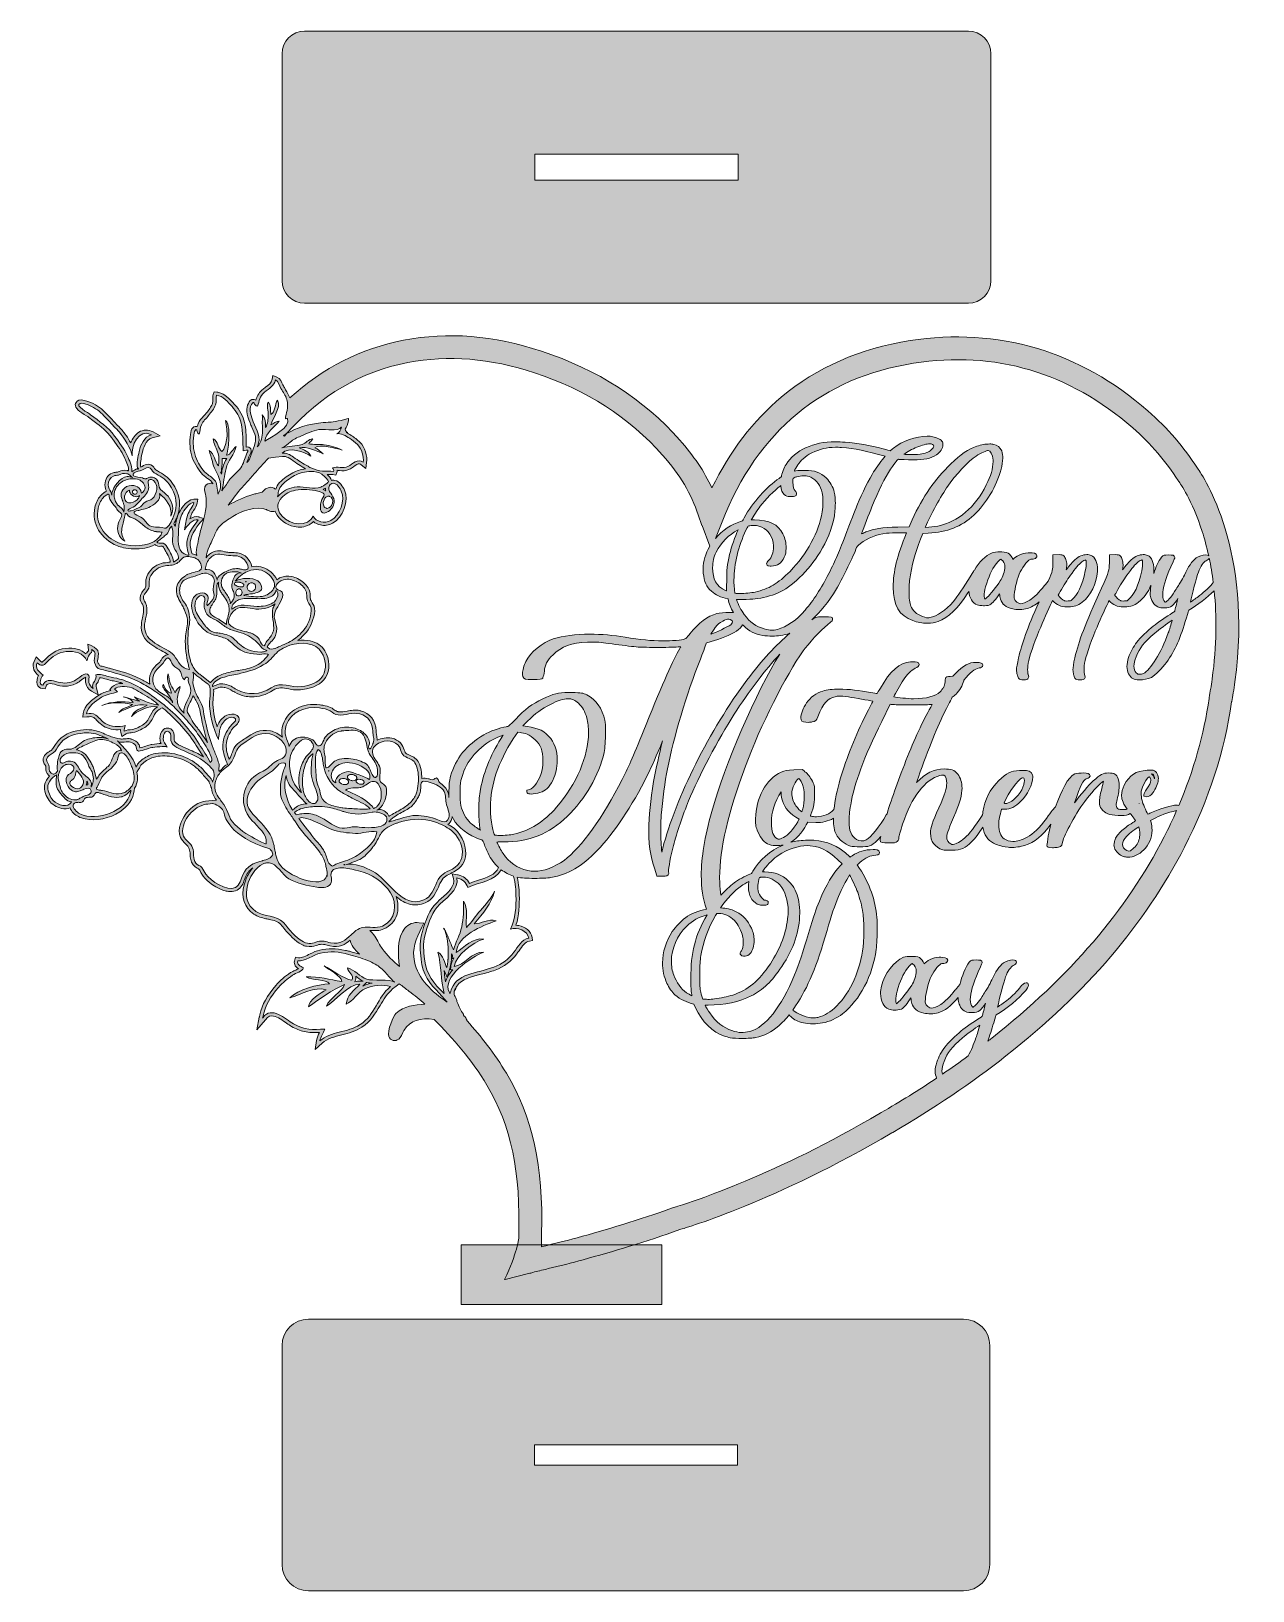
# Model space of a CAD drawing. Extents: x 79 to 1035, y -992 to 229.
import ezdxf

# ---------------------------------------------------------------- set-up
doc = ezdxf.new("R2010")
doc.units = 0
doc.header["$MEASUREMENT"] = 0
doc.layers.add('Layer 1', color=7, linetype='Continuous', lineweight=0)

# ---------------------------------------------------------------- blocks, each defined once
blk = doc.blocks.new('Block_1')
at = {"layer": 'Layer 1', "true_color": 0x010101, "transparency": 33554687}
h = blk.add_hatch(color=18, dxfattribs=at)
h.dxf.hatch_style = 2
edge = h.paths.add_edge_path()
edge.add_spline(control_points=[(972.1, -232.4), (971.3, -235.5), (969.9, -240), (969, -242.3), (963.6, -257.7), (955.2, -271.3), (949.5, -274.1), (949.5, -274.1), (949.5, -274.1), (949.5, -274.1), (948.7, -274.5), (947.5, -274.7), (946.4, -274.7), (945.5, -274.7), (945, -274.5), (944, -273.5), (942.7, -272.2), (942.1, -270.5), (942.1, -268.4), (942.1, -266.3), (942.7, -263.8), (943.9, -260.9), (946.7, -253.9), (949.8, -249.9), (958.4, -242.5), (961.4, -239.9), (968.2, -235), (972.1, -232.4)], knot_values=[0, 0, 0, 0, 1, 1, 1, 2, 2, 2, 3, 3, 3, 4, 4, 4, 5, 5, 5, 6, 6, 6, 7, 7, 7, 8, 8, 8, 9, 9, 9, 9], degree=3, periodic=0)
edge = h.paths.add_edge_path()
edge.add_spline(control_points=[(948.9, -187.8), (948.9, -189), (948.8, -190.9), (948.2, -193.8), (945.9, -205), (942.2, -212.8), (937.6, -216.5), (937, -217.1), (936.8, -217.2), (934.8, -217.3), (934.8, -217.3), (933.6, -217.4), (933.6, -217.4), (932.4, -217.4), (932, -217.2), (931.9, -217.1), (931.9, -217.1), (931.7, -217), (931.7, -217), (930.5, -216.5), (928, -214.2), (927.3, -213), (927.2, -212.8), (927.1, -212.6), (927.1, -212.5), (927.1, -212.4), (927.2, -212.3), (927.3, -212.2), (927.8, -211.5), (929.3, -208.9), (930.6, -206.5), (933.8, -201.1), (935.2, -199), (939.4, -193.5), (942.7, -189.1), (944.9, -186.8), (947.1, -185.7), (947.9, -185.3), (948.2, -185.2), (948.4, -185.2), (948.4, -185.2), (948.4, -185.2), (948.5, -185.3), (948.7, -185.5), (948.9, -186.1), (948.9, -187.8)], knot_values=[0, 0, 0, 0, 1, 1, 1, 2, 2, 2, 3, 3, 3, 4, 4, 4, 5, 5, 5, 6, 6, 6, 7, 7, 7, 8, 8, 8, 9, 9, 9, 10, 10, 10, 11, 11, 11, 12, 12, 12, 13, 13, 13, 14, 14, 14, 15, 15, 15, 15], degree=3, periodic=0)
edge = h.paths.add_edge_path()
edge.add_spline(control_points=[(761.9, -102.4), (764.4, -100.8), (768.7, -98.3), (772, -97), (776.5, -95.2), (779.9, -94.3), (782.2, -94.3), (783, -94.3), (783.7, -94.4), (784.3, -94.7), (785.1, -95), (785.5, -95.4), (785.5, -95.9), (785.5, -96.2), (785.3, -97), (784.1, -98.3), (782.2, -100.4), (780, -101.4), (776.1, -102.1), (776.1, -102.1), (776.1, -102.1), (776.1, -102.1), (774.5, -102.5), (771.4, -102.7), (767.8, -102.7), (765.1, -102.7), (763.2, -102.6), (761.9, -102.4)], knot_values=[0, 0, 0, 0, 1, 1, 1, 2, 2, 2, 3, 3, 3, 4, 4, 4, 5, 5, 5, 6, 6, 6, 7, 7, 7, 8, 8, 8, 9, 9, 9, 9], degree=3, periodic=0)
edge = h.paths.add_edge_path()
edge.add_spline(control_points=[(778.7, -159.7), (778.7, -159.7), (778.9, -159.2), (778.9, -159.2), (782.8, -150.2), (791.1, -135), (796.4, -127.3), (802.2, -118.8), (812.7, -107.6), (818.5, -103.9), (822.3, -101.4), (827.1, -99.4), (828.1, -99.4), (829.7, -99.4), (831.5, -102.4), (831.8, -107), (831.8, -107), (831.8, -108.2), (831.8, -108.2), (831.8, -113.7), (830.2, -119.4), (826.5, -126.5), (822.1, -135.4), (816.6, -142.5), (810.3, -147.9), (803.9, -153.3), (796.7, -156.9), (788.5, -158.7), (785.5, -159.3), (782.6, -159.6), (778.7, -159.7)], knot_values=[0, 0, 0, 0, 1, 1, 1, 2, 2, 2, 3, 3, 3, 4, 4, 4, 5, 5, 5, 6, 6, 6, 7, 7, 7, 8, 8, 8, 9, 9, 9, 10, 10, 10, 10], degree=3, periodic=0)
edge = h.paths.add_edge_path()
edge.add_spline(control_points=[(882.9, -212.5), (883, -212.4), (883, -212.3), (883.1, -212.2), (883.6, -211.5), (885.1, -208.9), (886.5, -206.5), (889.6, -201.1), (891.1, -199), (895.2, -193.5), (898.5, -189.1), (900.8, -186.8), (903, -185.7), (903.7, -185.3), (904.1, -185.2), (904.2, -185.2), (904.2, -185.2), (904.3, -185.2), (904.3, -185.3), (904.5, -185.5), (904.8, -186.1), (904.8, -187.8), (904.8, -188.9), (904.6, -190.9), (904, -193.8), (901.7, -205), (898.1, -212.8), (893.4, -216.5), (892.8, -217.1), (892.6, -217.2), (890.7, -217.3), (890.7, -217.3), (889.5, -217.4), (889.5, -217.4), (888.3, -217.4), (887.8, -217.2), (887.7, -217.1), (887.7, -217.1), (887.6, -217), (887.6, -217), (886.3, -216.5), (883.8, -214.2), (883.1, -213), (883.1, -212.8), (883, -212.6), (882.9, -212.5)], knot_values=[0, 0, 0, 0, 1, 1, 1, 2, 2, 2, 3, 3, 3, 4, 4, 4, 5, 5, 5, 6, 6, 6, 7, 7, 7, 8, 8, 8, 9, 9, 9, 10, 10, 10, 11, 11, 11, 12, 12, 12, 13, 13, 13, 14, 14, 14, 15, 15, 15, 15], degree=3, periodic=0)
edge = h.paths.add_edge_path()
edge.add_spline(control_points=[(824.9, -213), (824.9, -211.3), (825.2, -209), (826, -206.2), (828.2, -198.3), (830.7, -192.9), (834.2, -188.2), (836.5, -185.2), (837.5, -184.7), (837.8, -184.6), (837.8, -184.6), (837.9, -184.6), (837.9, -184.6), (838.5, -184.8), (840.4, -186.8), (840.8, -188.3), (840.9, -188.9), (841, -189.6), (841, -190.5), (841, -193.9), (839.6, -198.5), (837.5, -201.6), (834.7, -205.7), (829.2, -212.6), (827.3, -214.3), (826.3, -215.2), (825.7, -215.7), (825.4, -215.9), (825, -215.3), (824.9, -214.3), (824.9, -213)], knot_values=[0, 0, 0, 0, 1, 1, 1, 2, 2, 2, 3, 3, 3, 4, 4, 4, 5, 5, 5, 6, 6, 6, 7, 7, 7, 8, 8, 8, 9, 9, 9, 10, 10, 10, 10], degree=3, periodic=0)
edge = h.paths.add_edge_path()
edge.add_spline(control_points=[(840.4, -375.4), (840.4, -375.4), (841.8, -372.5), (841.8, -372.5), (846.8, -362.6), (853.4, -355.6), (855, -355.6), (855.5, -355.6), (856.4, -355.6), (856.5, -358), (856.5, -358), (856.3, -359), (856.3, -359), (855.8, -364.1), (851.3, -370.8), (846.4, -373.9), (846.4, -373.9), (846.4, -374), (846.4, -374), (844.4, -375.2), (842.8, -375.9), (841.8, -375.9), (841, -375.9), (840.8, -375.8), (840.4, -375.4)], knot_values=[0, 0, 0, 0, 1, 1, 1, 2, 2, 2, 3, 3, 3, 4, 4, 4, 5, 5, 5, 6, 6, 6, 7, 7, 7, 8, 8, 8, 8], degree=3, periodic=0)
edge = h.paths.add_edge_path()
edge.add_spline(control_points=[(956, -352.7), (956.9, -352.7), (956.9, -352.8), (957.5, -353.5), (958, -354.2), (958.3, -355), (958.3, -356.2), (958.3, -356.4), (958.3, -356.5), (958.3, -356.6), (958.1, -355.4), (957.6, -354.3), (956.8, -353.4), (956.6, -353.1), (956.3, -352.9), (956, -352.7)], knot_values=[0, 0, 0, 0, 1, 1, 1, 2, 2, 2, 3, 3, 3, 4, 4, 4, 5, 5, 5, 5], degree=3, periodic=0)
edge = h.paths.add_edge_path()
edge.add_spline(control_points=[(1003.4, -278.3), (1003.4, -278.3), (1003.4, -278.6), (1003.4, -278.6), (1003.1, -281.2), (1002.8, -283.6), (1002.3, -285.8), (1002.3, -285.8), (1002.2, -286.2), (1002.2, -286.2), (1001.9, -288.4), (1001.5, -290.6), (1001.1, -292.8), (1001.1, -292.8), (1001, -293.6), (1001, -293.6), (997, -321.7), (989, -349.8), (977.2, -377.5), (977.2, -377.5), (977.2, -377.5), (977.2, -377.5), (976.7, -377.2), (976.1, -377.1), (975.5, -377.1), (971.8, -377.1), (962.6, -379.8), (955.8, -382.9), (955.3, -383.2), (954, -383.8), (953.1, -384.1), (951.6, -381.7), (949, -375.8), (948.5, -373.4), (948, -371.2), (947.8, -369.4), (947.8, -367.7), (947.8, -365.5), (948.3, -363.7), (949.6, -361.1), (952.3, -355.3), (953.8, -355), (954.1, -355), (954.2, -355), (954.3, -355.1), (954.5, -355.3), (955.1, -356), (955.4, -356.7), (955.4, -357.6), (955.4, -359.4), (954.2, -361.8), (951.8, -365.1), (951.1, -366.1), (949.9, -367.9), (949.9, -368.9), (949.9, -368.9), (949.9, -370.2), (949.9, -370.2), (949.9, -370.2), (951.8, -370.7), (951.8, -370.7), (951.8, -370.7), (953.4, -370.4), (953.4, -370.4), (955.2, -369.9), (956.7, -367.9), (957.7, -366.3), (960.1, -362.5), (961.3, -359.1), (961.3, -356.2), (961.3, -354.4), (960.8, -352.9), (959.8, -351.6), (958.7, -350.2), (957.9, -349.7), (955.6, -349.7), (955.6, -349.7), (955.6, -349.7), (955.6, -349.7), (955.6, -349.7), (952.5, -349.8), (952.5, -349.8), (943.6, -350.3), (938.5, -353.7), (934.6, -361.4), (933.1, -364.6), (932.5, -366.9), (932.5, -369.3), (932.5, -370.4), (932.5, -371.8), (933.1, -373.4), (933.7, -375.4), (934.3, -376.8), (936.8, -380.3), (935.8, -380.5), (934.6, -380.6), (933.3, -380.6), (931.8, -380.6), (930.5, -380.3), (930.1, -380.2), (928.7, -379.5), (928.3, -378.8), (928.3, -377.2), (928.3, -376.1), (928.6, -374.3), (929, -372.6), (930.1, -368.3), (930.6, -364.5), (930.6, -361.4), (930.6, -359.4), (930.3, -357.6), (929.8, -356.4), (928.4, -352.6), (926.8, -351.9), (922.3, -351.9), (918, -351.9), (916, -353.2), (910.3, -358.1), (906.8, -361.2), (900.1, -369.1), (895.6, -375.2), (900.5, -361.1), (902.4, -357.2), (904.8, -356.6), (905.5, -356.4), (907.3, -355.8), (907.7, -354.6), (907.7, -354.6), (907.8, -354.3), (907.8, -354.3), (907.8, -354.3), (907.8, -354.1), (907.8, -354.1), (907.8, -352.3), (905.7, -351.9), (902.5, -351.9), (900.4, -351.9), (897.4, -352.1), (895.8, -352.7), (890.7, -354.9), (885.1, -365.7), (880.8, -378.4), (879.6, -379.4), (877.5, -381.8), (873.6, -387.5), (868.1, -395.1), (863.6, -399.5), (858.5, -402.2), (854.2, -404.4), (850.6, -405.5), (847.3, -405.5), (844.7, -405.5), (842.4, -404.8), (840.5, -403.4), (837.8, -401.5), (836.3, -397.6), (836.3, -392.5), (836.3, -388.2), (837.1, -385.4), (838.4, -380.6), (838.4, -380.6), (838.5, -380.2), (838.5, -380.2), (838.5, -380.2), (840.8, -380.3), (840.8, -380.3), (845.6, -380.3), (849.4, -378.5), (853.6, -374.1), (858.4, -369.4), (863, -360.1), (863, -355.3), (863, -354.7), (862.9, -354.1), (862.7, -353.5), (861.7, -350.5), (859.1, -349.9), (855.3, -349.9), (855.3, -349.9), (855.3, -349.9), (855.3, -349.9), (855.3, -349.9), (852.6, -350), (852.6, -350), (845.6, -350.4), (842.2, -352), (836.4, -357.9), (829.3, -364.8), (825.2, -372.8), (823.9, -382.3), (823.8, -383.1), (823.7, -383.9), (823.6, -384.7), (823.6, -384.7), (823.6, -384.7), (823.6, -384.7), (822.5, -386.4), (821.1, -388.4), (819.3, -391), (813.9, -398.8), (810.7, -402.4), (806.8, -405), (803.7, -407), (801.8, -407.9), (800.5, -407.9), (799.8, -407.9), (799.4, -407.7), (798.8, -407.5), (796.8, -406.4), (795.5, -404.3), (795.5, -401.8), (795.5, -399.7), (797.3, -395), (802.7, -382.5), (805.9, -375.2), (807.5, -368.9), (807.5, -363.7), (807.5, -359.4), (806.4, -355.8), (804.2, -352.9), (801.6, -349.4), (798.6, -348.8), (793.6, -348.8), (785.6, -348.8), (778.8, -352.1), (771.8, -359.5), (779.9, -336.4), (787.1, -318.1), (793.5, -305), (796, -300), (798, -296.1), (799.9, -292.7), (801, -292), (801.9, -291.1), (802.8, -290.2), (805.5, -287.6), (808, -283.3), (808.9, -279.8), (808.9, -279.8), (809, -279.2), (809, -279.2), (809, -279.2), (809, -279.2), (809, -279.2), (813.8, -273.2), (817.4, -270.3), (821, -269.7), (822, -269.5), (823.8, -269.1), (823.8, -267.5), (823.8, -266), (822.3, -265.4), (818.5, -265.4), (812.7, -265.4), (808.8, -267.5), (802, -274.5), (801.5, -275), (800.9, -275.5), (800.4, -276.1), (800.4, -276.1), (798.2, -276.3), (798.2, -276.3), (797.6, -276.4), (797.2, -276.4), (796.9, -276.4), (795, -276.6), (794.4, -277.2), (794.3, -279), (794.3, -279.4), (794.2, -279.9), (794.2, -280.6), (793.9, -282.2), (793.5, -283.9), (793.2, -284.5), (793.2, -284.6), (793.2, -284.7), (793.1, -284.8), (792.2, -286), (791.3, -287.2), (790.5, -288.5), (790.5, -288.5), (790.5, -288.5), (790.4, -288.5), (786.6, -291.9), (779.6, -293.7), (769.6, -293.8), (764.7, -293.8), (757, -292.9), (754.2, -292.3), (755.4, -289.6), (759, -282.9), (761.6, -278.9), (764.2, -275), (767.8, -271.5), (770.9, -269.9), (772.8, -269), (773.9, -268.2), (773.9, -267), (773.9, -264.8), (771, -264.8), (769.5, -264.8), (769.5, -264.8), (767.1, -264.9), (767.1, -264.9), (758.8, -265.4), (751.1, -272.2), (743.6, -285.6), (742.3, -287.8), (741.4, -289.1), (741, -289.7), (740.2, -289.7), (738.6, -289.4), (735.9, -289), (727.2, -287.2), (718.8, -286.3), (711.5, -286.3), (706, -286.3), (701.7, -286.8), (698.5, -287.8), (693.4, -289.3), (688.7, -292.8), (685.8, -297.1), (683.2, -301), (681.2, -306.1), (681.2, -308.7), (681.2, -311.5), (682.5, -311.8), (685.1, -312.1), (685.1, -312.1), (687.2, -312.3), (687.2, -312.3), (688.3, -312.3), (689.5, -312.1), (690.2, -312), (692.8, -311.6), (693.5, -310.9), (694.6, -307.9), (699, -296.8), (701.8, -293.7), (708.9, -292), (709.9, -291.8), (710.7, -291.7), (711.7, -291.7), (713, -291.7), (715, -291.9), (718.5, -292.4), (724.1, -293.2), (734, -294.9), (737.6, -295.8), (736.9, -297.3), (735.3, -300.5), (732.2, -306.6), (724.3, -321.9), (717.2, -339.7), (712.2, -356.6), (709.7, -365.1), (708, -373.4), (707.2, -380.6), (704, -384), (698.7, -386.2), (693.5, -386.2), (692.7, -386.2), (692, -386.2), (691.3, -386.1), (689.8, -385.9), (689.1, -385.8), (688.8, -385.6), (688.9, -385.4), (689, -385), (689.2, -384.5), (689.2, -384.5), (689.2, -384.4), (689.2, -384.4), (691.4, -378.7), (692.1, -374.5), (692.1, -368.5), (692.1, -362.8), (692.1, -361.9), (690.3, -358.4), (688.5, -354.5), (686.8, -353), (684.5, -350.9), (684.1, -350.5), (683.6, -350.1), (683.1, -349.6), (683.1, -349.6), (682.7, -349.2), (682.7, -349.2), (682.7, -349.2), (675.8, -349.5), (675.8, -349.5), (670.3, -349.6), (668.7, -350), (665.9, -351.2), (654.2, -356.6), (645.9, -371.6), (645.8, -387.8), (645.8, -393.2), (646.1, -394.3), (647.7, -398.1), (649.8, -403.2), (652.8, -406.5), (656.6, -407.9), (656.6, -407.9), (656.6, -407.9), (656.6, -407.9), (658.3, -408.6), (660.7, -408.7), (662.4, -408.7), (664.1, -408.7), (665.8, -408.6), (667.4, -408.3), (657.5, -412.5), (648.4, -420.3), (643.8, -428.8), (642.6, -430.7), (642.5, -430.8), (641.4, -431.2), (637.8, -432.5), (631.9, -435.7), (629, -437.9), (625.4, -440.6), (622, -443.9), (618.7, -447.6), (618.3, -444.5), (618, -441.2), (617.8, -437.8), (617.8, -437.8), (617.7, -433.8), (617.7, -433.8), (617.7, -411.7), (624.5, -382.3), (637.9, -346.5), (649.5, -315.4), (669.8, -275), (683, -256.4), (686.9, -251), (697, -240.2), (702.1, -235.9), (706.2, -232.8), (706.2, -232), (706.2, -231.5), (706.2, -230), (705.2, -229.6), (699.5, -229.6), (694.7, -229.6), (692.7, -229.9), (689.9, -232), (696.5, -226.1), (702.9, -218), (709.1, -207.9), (713.7, -200.3), (720.9, -185.7), (724.4, -176.7), (725.3, -174.5), (725.5, -174.3), (728.1, -172.2), (733.4, -168), (740.5, -165.3), (748.4, -164.3), (750.6, -164.1), (754.9, -163.9), (758.7, -163.9), (761.1, -163.9), (762.8, -164), (763.9, -164), (756.7, -181.8), (753.6, -194.5), (753.6, -206.4), (753.6, -220.7), (758.3, -228.9), (769, -232.7), (772.5, -234), (776.5, -234.7), (780.3, -234.7), (783.6, -234.7), (786.5, -234.2), (788.7, -233.3), (797, -230.2), (804.2, -223.3), (812.1, -210.9), (812.3, -210.5), (812.6, -210.1), (812.8, -209.7), (813.2, -214.8), (815.6, -218.8), (819.3, -220.4), (820.4, -220.8), (822.6, -221), (824.2, -221), (825, -221), (828, -221), (829.3, -220.3), (831.3, -219.2), (834.1, -216.1), (836.9, -211.6), (837, -213.1), (837.2, -214.6), (837.6, -215.8), (838.7, -219.8), (842, -222.3), (847.2, -223.5), (847.2, -223.5), (847.2, -223.5), (847.2, -223.5), (848.7, -223.8), (850.6, -224), (852.5, -224), (854.9, -224), (857, -223.7), (858.5, -223.2), (861.7, -222.2), (864.7, -220.6), (867.8, -218), (858.3, -239.4), (854.5, -250.2), (851.8, -261.8), (850.7, -266.5), (850.2, -269.1), (850.2, -271.2), (850.2, -272.5), (850.4, -273.7), (850.7, -274.8), (850.8, -275), (851, -275.8), (851.2, -276.5), (851.5, -277.3), (851.9, -278), (852.4, -278.4), (852.8, -278.7), (853.5, -279), (855.5, -279), (858.3, -279), (858.9, -278.4), (859.1, -278.2), (859.7, -277.6), (859.7, -276.9), (859.7, -276.6), (859.7, -276.1), (859.6, -275.5), (859.3, -274.7), (859.1, -274.4), (858.9, -273.4), (858.9, -271), (858.9, -269.6), (859, -266.8), (859.7, -264), (861.1, -258.2), (865.4, -246.1), (869.1, -237.7), (872.1, -230.7), (876.7, -220.6), (878.4, -217), (878.5, -217.1), (878.7, -217.2), (878.8, -217.4), (879.9, -218.5), (881.9, -219.9), (883.3, -220.6), (885.8, -221.8), (886.5, -221.8), (890.6, -221.8), (896, -221.8), (897.7, -221.2), (901.7, -218.2), (908.4, -213), (913, -203.8), (913.6, -194.3), (913.6, -194.3), (913.7, -192.8), (913.7, -192.8), (913.7, -187.2), (911.8, -182.9), (908.7, -181.6), (907.7, -181.2), (906.5, -181), (905.2, -181), (902.1, -181), (898.9, -182.4), (895.9, -185), (894.4, -186.4), (891.6, -189.6), (889, -193), (889.3, -191.5), (889.5, -190.1), (889.5, -188.9), (889.5, -187.3), (889.3, -186), (888.8, -184.9), (888.4, -183.6), (887.9, -182.6), (887.2, -182), (886.4, -181.3), (885.4, -181), (883.8, -181), (883.8, -181), (878.7, -181.1), (878.7, -181.1), (878.7, -181.1), (878.7, -187.7), (878.7, -187.7), (878.7, -192.6), (878.6, -193.5), (875, -201.8), (875, -201.8), (875, -201.8), (875, -201.8), (873.3, -203.6), (871.9, -205.5), (871.8, -205.5), (868.6, -209.8), (863.3, -215.1), (860.6, -216.6), (857.6, -218.4), (854.7, -219.4), (853.6, -219.4), (851.4, -219.4), (848.8, -217.5), (848.5, -215.6), (848.4, -215.3), (848.3, -214.7), (848.3, -214.2), (848.3, -210), (850.2, -201.8), (852.3, -196.4), (854.1, -191.7), (858.5, -186.1), (860.8, -184.8), (861.1, -184.7), (861.8, -184.5), (862.5, -184.5), (863.2, -184.5), (865, -184.4), (865.7, -183.3), (865.7, -183.3), (865.9, -183.1), (865.9, -183.1), (866, -182.9), (866.2, -182.5), (866.2, -182), (866.2, -179.6), (862.5, -179.6), (860.8, -179.6), (860.8, -179.6), (859.3, -179.6), (859.3, -179.6), (856.1, -179.8), (855, -180), (852.2, -181.4), (849.9, -182.6), (848.6, -183.6), (847.4, -184.7), (846.7, -182.7), (845.2, -180.7), (843.6, -179.9), (842.3, -179.1), (839, -178.9), (837.1, -178.9), (835, -178.9), (832.4, -179.1), (831.1, -179.7), (825.8, -181.8), (820.6, -186.9), (817.2, -193.1), (816.8, -193.6), (816.2, -194.5), (815.4, -195.8), (811.5, -202.2), (804.8, -212.4), (802.5, -215.5), (797.7, -222.1), (790.4, -227.8), (784.5, -229.7), (782.8, -230.2), (781.8, -230.5), (780.8, -230.5), (780.1, -230.5), (779.5, -230.3), (778.4, -230), (773.3, -228.7), (769.8, -226.1), (768, -222.4), (766.6, -219.4), (766.1, -217.3), (766.1, -211.1), (766.1, -211.1), (766.1, -209.4), (766.1, -209.4), (766.1, -203.6), (766.3, -201.5), (767.1, -196.9), (769.1, -184.8), (771.7, -176.9), (776.7, -164.4), (776.7, -164.4), (781.1, -164.2), (781.1, -164.2), (795.8, -163.6), (807.1, -159.1), (816.8, -150.1), (826.3, -141.3), (834.5, -127.6), (838.2, -114.1), (838.9, -111.3), (839.4, -108.2), (839.4, -105.4), (839.4, -103.9), (839.2, -101.6), (838.6, -99.9), (837.4, -97), (835.1, -95.2), (832.3, -94.7), (831.4, -94.5), (830.3, -94.4), (829.3, -94.4), (826, -94.4), (822.4, -95.1), (819.2, -96.2), (812, -98.7), (806.8, -102.2), (798.7, -110), (786.3, -122.1), (776.9, -135.6), (768.5, -153.7), (768.5, -153.7), (766, -159.2), (766, -159.2), (766, -159.2), (757.2, -159.4), (757.2, -159.4), (744.5, -159.7), (738.9, -160.6), (732.2, -163.3), (731.3, -163.6), (730, -164.2), (728.9, -164.8), (730.8, -159.5), (734.6, -149.4), (736.9, -143.7), (741.9, -131.2), (747.2, -120.7), (751.6, -114.2), (755.6, -108.2), (757.1, -106.7), (757.7, -106.4), (758.3, -106.5), (760, -106.6), (765.6, -106.8), (765.6, -106.8), (769.3, -106.9), (769.3, -106.9), (778, -106.9), (783.1, -105.8), (787.4, -102.9), (790.7, -100.7), (792.6, -97.8), (792.6, -95), (792.6, -93.9), (792.3, -93), (791.8, -92.2), (790.3, -90.2), (786.4, -88.9), (783.4, -88.5), (782.3, -88.3), (781.2, -88.3), (780.1, -88.3), (771.6, -88.3), (760.8, -92.2), (753.8, -97.6), (752.7, -98.6), (751.7, -99.3), (751.2, -99.7), (750.5, -99.5), (748.9, -99.1), (745.8, -98.2), (735.2, -95.4), (725.9, -93.7), (715.9, -93), (713.4, -92.8), (710.9, -92.7), (708.2, -92.7), (699.3, -92.7), (692.3, -94.1), (685, -97.4), (678.9, -100.1), (672.8, -105.3), (669.7, -110.4), (668.2, -112.8), (666.2, -117.8), (666.1, -120), (666, -120.1), (665.5, -120.5), (664.3, -121.3), (654.5, -127.9), (643.7, -140), (636.9, -152.2), (635.5, -154.7), (635.5, -154.7), (634, -155.1), (626.9, -157.2), (619.8, -162), (614.4, -168.3), (614.4, -168.3), (619.6, -155.3), (619.6, -155.3), (647.7, -84.1), (698.2, -42.4), (769.6, -31.2), (833.5, -21.2), (891.2, -38.3), (941.3, -81.9), (955.4, -94.2), (967.4, -108.1), (976.8, -123.1), (976.8, -123.1), (977.1, -123.5), (977.1, -123.5), (977.1, -123.5), (977.3, -123.8), (977.3, -123.8), (978.1, -125), (987.7, -138.3), (995.6, -162.9), (997.3, -168.4), (999.1, -174.7), (1000.7, -181.9), (1000.2, -181.5), (999.5, -181.3), (998.4, -181.3), (996, -181.3), (992.7, -182.3), (991, -183.6), (987.7, -186), (984.3, -190.8), (981.7, -197), (980.9, -198.6), (979.6, -201.2), (978.7, -202.6), (977.5, -204.3), (975.4, -207.7), (974, -210), (970.9, -214.7), (968.2, -217.5), (966.9, -218.2), (966.9, -218.2), (966.7, -218.3), (966.7, -218.3), (966.7, -218.2), (966.6, -218.2), (966.6, -218.2), (966.6, -218.2), (966.4, -218), (966.4, -218), (965.3, -216.9), (964.7, -215), (964.7, -212.4), (964.7, -207.4), (966.8, -200.1), (971, -190.6), (974.1, -183.9), (974.1, -183.8), (974.1, -183.3), (974.1, -181.3), (972.1, -181.3), (969.3, -181.3), (965.8, -181.3), (965.2, -181.3), (963.7, -183.1), (961.4, -186.1), (959.2, -190.8), (957.6, -195.9), (957.7, -195.3), (957.7, -194.8), (957.7, -194.3), (957.7, -194.3), (957.8, -192.8), (957.8, -192.8), (957.8, -187.2), (955.9, -182.9), (952.9, -181.6), (951.8, -181.2), (950.7, -181), (949.4, -181), (946.3, -181), (943.1, -182.4), (940.1, -185), (938.5, -186.4), (935.8, -189.6), (933.1, -193), (933.5, -191.5), (933.6, -190.1), (933.6, -188.9), (933.6, -187.3), (933.4, -186), (933, -184.9), (932.6, -183.6), (932.1, -182.6), (931.4, -182), (930.6, -181.3), (929.6, -181), (928, -181), (928, -181), (922.9, -181.1), (922.9, -181.1), (922.9, -181.1), (922.9, -187.7), (922.9, -187.7), (922.8, -193.5), (922.8, -193.7), (916.8, -207.2), (903.7, -236.1), (899, -248.4), (895.9, -261.8), (894.8, -266.5), (894.4, -269.1), (894.4, -271.2), (894.4, -272.5), (894.6, -273.7), (894.9, -274.8), (895, -275), (895.1, -275.8), (895.4, -276.5), (895.7, -277.3), (896.1, -278), (896.6, -278.4), (897, -278.7), (897.7, -279), (899.7, -279), (902.4, -279), (903.1, -278.4), (903.3, -278.2), (903.9, -277.6), (903.9, -276.9), (903.9, -276.6), (903.9, -276.1), (903.8, -275.5), (903.5, -274.7), (903.3, -274.4), (903.1, -273.4), (903.1, -271), (903.1, -269.6), (903.2, -266.8), (903.9, -264), (905.2, -258.2), (909.5, -246.1), (913.3, -237.7), (916.3, -230.7), (920.9, -220.6), (922.6, -217), (922.7, -217.1), (922.8, -217.2), (922.9, -217.4), (924, -218.5), (926, -219.9), (927.5, -220.6), (929.9, -221.8), (930.6, -221.8), (934.8, -221.8), (940.1, -221.8), (941.9, -221.2), (945.8, -218.2), (950, -214.9), (953.4, -210.2), (955.5, -204.8), (955.2, -206.4), (955, -208), (955, -209.4), (955, -209.4), (954.9, -211), (954.9, -211), (954.9, -213.6), (955.1, -214.3), (955.8, -216.2), (955.8, -216.2), (956.1, -216.9), (956.1, -216.9), (956.1, -216.9), (956.2, -217), (956.2, -217), (957.1, -218.9), (958.2, -220.2), (959.6, -221.2), (961.3, -222.4), (962.2, -222.6), (965.2, -222.7), (965.2, -222.7), (966.3, -222.7), (966.3, -222.7), (971.2, -222.7), (973.4, -220.6), (976.5, -215.4), (975.8, -218.1), (975, -221.3), (974.2, -224.9), (974, -225.5), (974, -225.7), (971.9, -226.9), (968.6, -228.9), (960.4, -234.4), (957.3, -236.9), (953.1, -240.3), (946.7, -246.6), (944.5, -249.5), (941.7, -253.1), (939.5, -257.2), (937.9, -261.6), (937.1, -264.1), (936.7, -266.4), (936.7, -268.6), (936.7, -273), (938.3, -276.3), (941.4, -278.1), (942.4, -278.8), (944.1, -279.1), (946.2, -279.1), (949.5, -279.1), (953.2, -278.3), (955.8, -277.1), (958.7, -275.6), (964.5, -269.6), (967.6, -265.4), (974.5, -255.7), (978.7, -246.2), (983.2, -230.6), (984.4, -226.2), (985, -224.9), (985.2, -224.5), (992.1, -220.4), (999.6, -214.6), (1005, -209.3), (1007, -228.7), (1007.1, -251.8), (1003.4, -278.3)], knot_values=[0, 0, 0, 0, 1, 1, 1, 2, 2, 2, 3, 3, 3, 4, 4, 4, 5, 5, 5, 6, 6, 6, 7, 7, 7, 8, 8, 8, 9, 9, 9, 10, 10, 10, 11, 11, 11, 12, 12, 12, 13, 13, 13, 14, 14, 14, 15, 15, 15, 16, 16, 16, 17, 17, 17, 18, 18, 18, 19, 19, 19, 20, 20, 20, 21, 21, 21, 22, 22, 22, 23, 23, 23, 24, 24, 24, 25, 25, 25, 26, 26, 26, 27, 27, 27, 28, 28, 28, 29, 29, 29, 30, 30, 30, 31, 31, 31, 32, 32, 32, 33, 33, 33, 34, 34, 34, 35, 35, 35, 36, 36, 36, 37, 37, 37, 38, 38, 38, 39, 39, 39, 40, 40, 40, 41, 41, 41, 42, 42, 42, 43, 43, 43, 44, 44, 44, 45, 45, 45, 46, 46, 46, 47, 47, 47, 48, 48, 48, 49, 49, 49, 50, 50, 50, 51, 51, 51, 52, 52, 52, 53, 53, 53, 54, 54, 54, 55, 55, 55, 56, 56, 56, 57, 57, 57, 58, 58, 58, 59, 59, 59, 60, 60, 60, 61, 61, 61, 62, 62, 62, 63, 63, 63, 64, 64, 64, 65, 65, 65, 66, 66, 66, 67, 67, 67, 68, 68, 68, 69, 69, 69, 70, 70, 70, 71, 71, 71, 72, 72, 72, 73, 73, 73, 74, 74, 74, 75, 75, 75, 76, 76, 76, 77, 77, 77, 78, 78, 78, 79, 79, 79, 80, 80, 80, 81, 81, 81, 82, 82, 82, 83, 83, 83, 84, 84, 84, 85, 85, 85, 86, 86, 86, 87, 87, 87, 88, 88, 88, 89, 89, 89, 90, 90, 90, 91, 91, 91, 92, 92, 92, 93, 93, 93, 94, 94, 94, 95, 95, 95, 96, 96, 96, 97, 97, 97, 98, 98, 98, 99, 99, 99, 100, 100, 100, 101, 101, 101, 102, 102, 102, 103, 103, 103, 104, 104, 104, 105, 105, 105, 106, 106, 106, 107, 107, 107, 108, 108, 108, 109, 109, 109, 110, 110, 110, 111, 111, 111, 112, 112, 112, 113, 113, 113, 114, 114, 114, 115, 115, 115, 116, 116, 116, 117, 117, 117, 118, 118, 118, 119, 119, 119, 120, 120, 120, 121, 121, 121, 122, 122, 122, 123, 123, 123, 124, 124, 124, 125, 125, 125, 126, 126, 126, 127, 127, 127, 128, 128, 128, 129, 129, 129, 130, 130, 130, 131, 131, 131, 132, 132, 132, 133, 133, 133, 134, 134, 134, 135, 135, 135, 136, 136, 136, 137, 137, 137, 138, 138, 138, 139, 139, 139, 140, 140, 140, 141, 141, 141, 142, 142, 142, 143, 143, 143, 144, 144, 144, 145, 145, 145, 146, 146, 146, 147, 147, 147, 148, 148, 148, 149, 149, 149, 150, 150, 150, 151, 151, 151, 152, 152, 152, 153, 153, 153, 154, 154, 154, 155, 155, 155, 156, 156, 156, 157, 157, 157, 158, 158, 158, 159, 159, 159, 160, 160, 160, 161, 161, 161, 162, 162, 162, 163, 163, 163, 164, 164, 164, 165, 165, 165, 166, 166, 166, 167, 167, 167, 168, 168, 168, 169, 169, 169, 170, 170, 170, 171, 171, 171, 172, 172, 172, 173, 173, 173, 174, 174, 174, 175, 175, 175, 176, 176, 176, 177, 177, 177, 178, 178, 178, 179, 179, 179, 180, 180, 180, 181, 181, 181, 182, 182, 182, 183, 183, 183, 184, 184, 184, 185, 185, 185, 186, 186, 186, 187, 187, 187, 188, 188, 188, 189, 189, 189, 190, 190, 190, 191, 191, 191, 192, 192, 192, 193, 193, 193, 194, 194, 194, 195, 195, 195, 196, 196, 196, 197, 197, 197, 198, 198, 198, 199, 199, 199, 200, 200, 200, 201, 201, 201, 202, 202, 202, 203, 203, 203, 204, 204, 204, 205, 205, 205, 206, 206, 206, 207, 207, 207, 208, 208, 208, 209, 209, 209, 210, 210, 210, 211, 211, 211, 212, 212, 212, 213, 213, 213, 214, 214, 214, 215, 215, 215, 216, 216, 216, 217, 217, 217, 218, 218, 218, 219, 219, 219, 220, 220, 220, 221, 221, 221, 222, 222, 222, 223, 223, 223, 224, 224, 224, 225, 225, 225, 226, 226, 226, 227, 227, 227, 228, 228, 228, 229, 229, 229, 230, 230, 230, 231, 231, 231, 232, 232, 232, 233, 233, 233, 234, 234, 234, 235, 235, 235, 236, 236, 236, 237, 237, 237, 238, 238, 238, 239, 239, 239, 240, 240, 240, 241, 241, 241, 242, 242, 242, 243, 243, 243, 244, 244, 244, 245, 245, 245, 246, 246, 246, 247, 247, 247, 248, 248, 248, 249, 249, 249, 250, 250, 250, 251, 251, 251, 252, 252, 252, 253, 253, 253, 254, 254, 254, 255, 255, 255, 256, 256, 256, 257, 257, 257, 258, 258, 258, 259, 259, 259, 260, 260, 260, 261, 261, 261, 262, 262, 262, 263, 263, 263, 264, 264, 264, 265, 265, 265, 266, 266, 266, 267, 267, 267, 268, 268, 268, 269, 269, 269, 270, 270, 270, 271, 271, 271, 272, 272, 272, 273, 273, 273, 274, 274, 274, 275, 275, 275, 276, 276, 276, 277, 277, 277, 278, 278, 278, 279, 279, 279, 280, 280, 280, 281, 281, 281, 282, 282, 282, 283, 283, 283, 284, 284, 284, 285, 285, 285, 286, 286, 286, 287, 287, 287, 288, 288, 288, 289, 289, 289, 290, 290, 290, 291, 291, 291, 292, 292, 292, 293, 293, 293, 294, 294, 294, 295, 295, 295, 296, 296, 296, 297, 297, 297, 298, 298, 298, 299, 299, 299, 300, 300, 300, 301, 301, 301, 302, 302, 302, 303, 303, 303, 304, 304, 304, 305, 305, 305, 306, 306, 306, 307, 307, 307, 308, 308, 308, 309, 309, 309, 310, 310, 310, 311, 311, 311, 312, 312, 312, 313, 313, 313, 314, 314, 314, 315, 315, 315, 316, 316, 316, 317, 317, 317, 318, 318, 318, 319, 319, 319, 320, 320, 320, 321, 321, 321, 322, 322, 322, 323, 323, 323, 324, 324, 324, 325, 325, 325, 326, 326, 326, 327, 327, 327, 328, 328, 328, 329, 329, 329, 330, 330, 330, 331, 331, 331, 332, 332, 332, 333, 333, 333, 334, 334, 334, 335, 335, 335, 336, 336, 336, 337, 337, 337, 338, 338, 338, 339, 339, 339, 340, 340, 340, 341, 341, 341, 342, 342, 342, 343, 343, 343, 344, 344, 344, 344], degree=3, periodic=0)
edge = h.paths.add_edge_path()
edge.add_spline(control_points=[(946.2, -375.9), (946.2, -375.9), (946.2, -375.9), (946.2, -375.9), (946.2, -375.9), (946.2, -376), (946.2, -376), (946.2, -376), (946.2, -375.9), (946.2, -375.9)], knot_values=[0, 0, 0, 0, 1, 1, 1, 2, 2, 2, 3, 3, 3, 3], degree=3, periodic=0)
edge = h.paths.add_edge_path()
edge.add_spline(control_points=[(946.7, -399.9), (946.7, -400.6), (946.7, -401.2), (946.6, -401.7), (946.1, -405.6), (944.9, -408), (942, -410.6), (940.5, -412), (939.7, -412.7), (939.4, -412.8), (939.4, -412.8), (937.9, -413.1), (937.9, -413.1), (936.4, -413), (933.8, -411), (933.4, -409.2), (933.4, -409.2), (933.2, -407.9), (933.2, -407.9), (933.2, -406), (934.4, -403.8), (936.5, -401.5), (939, -398.8), (943.9, -395.2), (946, -394.1), (946.3, -395.3), (946.7, -397.7), (946.7, -399.9)], knot_values=[0, 0, 0, 0, 1, 1, 1, 2, 2, 2, 3, 3, 3, 4, 4, 4, 5, 5, 5, 6, 6, 6, 7, 7, 7, 8, 8, 8, 9, 9, 9, 9], degree=3, periodic=0)
edge = h.paths.add_edge_path()
edge.add_spline(control_points=[(719, -390), (719, -386.6), (719.4, -382.3), (720.3, -376.9), (723.2, -359.8), (730.5, -340.2), (744.6, -311.5), (744.6, -311.5), (751.3, -298.1), (751.3, -298.1), (751.3, -298.1), (752, -298.2), (752, -298.2), (753.1, -298.4), (757.4, -298.6), (764.9, -298.6), (764.9, -298.6), (769.4, -298.6), (769.4, -298.6), (777.5, -298.6), (781.5, -298.5), (784.2, -298.3), (777.8, -309.2), (771.5, -322.6), (764.9, -339), (757.9, -356.6), (752.6, -371.4), (748.8, -383.8), (748.5, -384.3), (748.3, -384.6), (748.2, -384.8), (743.1, -393.7), (736.2, -402.3), (732.4, -404.3), (730.1, -405.5), (727.1, -405.4), (724.9, -404), (720.7, -401.2), (719, -397.1), (719, -390)], knot_values=[0, 0, 0, 0, 1, 1, 1, 2, 2, 2, 3, 3, 3, 4, 4, 4, 5, 5, 5, 6, 6, 6, 7, 7, 7, 8, 8, 8, 9, 9, 9, 10, 10, 10, 11, 11, 11, 12, 12, 12, 13, 13, 13, 13], degree=3, periodic=0)
edge = h.paths.add_edge_path()
edge.add_spline(control_points=[(595.8, -525.3), (595.8, -525.7), (595.9, -526), (595.9, -526.3), (594.6, -525.6), (592.9, -524.7), (591.7, -523.9), (587.5, -521), (583.7, -515.7), (581.7, -510.1), (580.5, -506.7), (579.9, -503.1), (579.9, -499.4), (579.9, -489.4), (584.3, -479.3), (591.9, -471.8), (596.2, -467.6), (601.5, -464.7), (607.9, -462.9), (598.4, -479.4), (595.1, -492.3), (595.1, -513), (595.1, -519.5), (595.3, -522.4), (595.8, -525.3)], knot_values=[0, 0, 0, 0, 1, 1, 1, 2, 2, 2, 3, 3, 3, 4, 4, 4, 5, 5, 5, 6, 6, 6, 7, 7, 7, 8, 8, 8, 8], degree=3, periodic=0)
edge = h.paths.add_edge_path()
edge.add_spline(control_points=[(719.5, -431.7), (721, -434.4), (724.5, -441.8), (725.8, -445.3), (727.5, -450), (729, -456), (729.9, -461.3), (730.3, -464.2), (730.6, -470.3), (730.6, -475.7), (730.6, -481.1), (730.4, -485.4), (730.1, -487.9), (728, -506), (720.2, -523.3), (709.4, -534.3), (704.5, -539.1), (700.2, -541.8), (694.7, -543.2), (694.7, -543.2), (694.7, -543.2), (694.7, -543.2), (693.6, -543.5), (692.2, -543.6), (690.6, -543.6), (689.5, -543.6), (688.6, -543.6), (687.9, -543.4), (681.2, -541.8), (677.1, -539.1), (675, -537.5), (675, -537.5), (677.2, -534.2), (677.2, -534.2), (686.9, -519.7), (693.8, -503.1), (701.8, -475.2), (708.4, -452.3), (713.1, -442), (719.5, -431.7)], knot_values=[0, 0, 0, 0, 1, 1, 1, 2, 2, 2, 3, 3, 3, 4, 4, 4, 5, 5, 5, 6, 6, 6, 7, 7, 7, 8, 8, 8, 9, 9, 9, 10, 10, 10, 11, 11, 11, 12, 12, 12, 13, 13, 13, 13], degree=3, periodic=0)
edge = h.paths.add_edge_path()
edge.add_spline(control_points=[(686.2, -408.8), (686.2, -408.8), (688.6, -408.9), (688.6, -408.9), (699.5, -410.2), (704.3, -413.9), (713.6, -423.1), (713.6, -423.1), (712.3, -424.4), (712.3, -424.4), (706.1, -431), (701.3, -439), (695.8, -452.2), (692.9, -459.2), (691.8, -462.5), (687.3, -477.6), (683, -492), (679.7, -501.7), (676.4, -509.8), (665.8, -535.4), (653.7, -550.8), (641.4, -554.2), (636.3, -555.5), (632.9, -555.4), (627.2, -553.6), (620.8, -551.5), (614.7, -546.6), (609.9, -539.7), (608.5, -537.9), (607.1, -535.3), (606.3, -533.7), (606.9, -533.7), (607.7, -533.6), (608.8, -533.6), (621.2, -533.6), (633.5, -531), (642.4, -526.4), (651.7, -521.8), (658.6, -515.1), (666.4, -503.3), (675.7, -489.5), (680.4, -475.5), (680.4, -461.7), (680.4, -461.7), (680.4, -459.7), (680.4, -459.7), (680.1, -452.6), (679.3, -448.7), (676.8, -443.7), (675.2, -440.6), (674.3, -439.3), (671.7, -436.7), (666.4, -431.4), (661.2, -429.4), (653, -429.4), (652.3, -429.4), (651.7, -429.4), (651.2, -429.4), (651.6, -428.6), (652.3, -427.6), (653.1, -426.5), (655.3, -423.5), (660.6, -418.5), (663.6, -416.4), (670.9, -411.7), (679.6, -408.8), (686.2, -408.8)], knot_values=[0, 0, 0, 0, 1, 1, 1, 2, 2, 2, 3, 3, 3, 4, 4, 4, 5, 5, 5, 6, 6, 6, 7, 7, 7, 8, 8, 8, 9, 9, 9, 10, 10, 10, 11, 11, 11, 12, 12, 12, 13, 13, 13, 14, 14, 14, 15, 15, 15, 16, 16, 16, 17, 17, 17, 18, 18, 18, 19, 19, 19, 20, 20, 20, 21, 21, 21, 22, 22, 22, 22], degree=3, periodic=0)
edge = h.paths.add_edge_path()
edge.add_spline(control_points=[(674.2, -367.7), (674.2, -367.7), (674.3, -366.3), (674.3, -366.3), (674.9, -361.8), (678.5, -356.5), (679.8, -356.3), (679.8, -356.3), (679.8, -356.3), (679.8, -356.3), (680.6, -356.6), (682.5, -359.6), (683.4, -363.6), (683.8, -365.5), (684, -367.8), (684, -370.3), (684, -373.7), (683.6, -377.2), (682.8, -380), (682.5, -381), (682.3, -381.8), (682.1, -382.4), (680.9, -381.5), (678.8, -379.6), (677.4, -377.6), (675.5, -374.9), (674.2, -370.9), (674.2, -367.7)], knot_values=[0, 0, 0, 0, 1, 1, 1, 2, 2, 2, 3, 3, 3, 4, 4, 4, 5, 5, 5, 6, 6, 6, 7, 7, 7, 8, 8, 8, 9, 9, 9, 9], degree=3, periodic=0)
edge = h.paths.add_edge_path()
edge.add_spline(control_points=[(666.8, -373.6), (669, -379.9), (672.3, -383.6), (679.9, -388.1), (679.7, -388.5), (679.3, -389.2), (678.9, -390), (678.9, -390), (678.8, -390.1), (678.8, -390.1), (675.4, -396.1), (671.5, -400.4), (667.6, -402.4), (667.6, -402.4), (667.6, -402.4), (667.6, -402.4), (665.7, -403.4), (664.7, -403.8), (664.2, -403.8), (663.8, -403.8), (663.5, -403.7), (662.9, -403.4), (659.8, -401.9), (658.2, -397.8), (658.2, -390.8), (658.2, -382.5), (660.7, -374.7), (665.9, -366.6), (665.8, -367), (665.8, -367.5), (665.8, -367.9), (665.8, -370), (666.1, -371.8), (666.8, -373.6)], knot_values=[0, 0, 0, 0, 1, 1, 1, 2, 2, 2, 3, 3, 3, 4, 4, 4, 5, 5, 5, 6, 6, 6, 7, 7, 7, 8, 8, 8, 9, 9, 9, 10, 10, 10, 11, 11, 11, 11], degree=3, periodic=0)
edge = h.paths.add_edge_path()
edge.add_spline(control_points=[(636.5, -495.3), (636.5, -495.3), (637.6, -495.2), (637.6, -495.2), (639.5, -495), (640.3, -494.6), (641.6, -493.3), (643.6, -490.8), (644.7, -487.2), (644.7, -483), (644.7, -479.7), (644, -476.4), (642.6, -473.5), (639.6, -467.3), (636.1, -463.4), (630.7, -460.6), (626.1, -458.2), (623.4, -457.9), (618.4, -457.5), (618.4, -457.5), (618.5, -457.3), (618.5, -457.3), (623.1, -450.7), (629.5, -443.8), (634.7, -440.3), (636.1, -439.4), (638.7, -437.9), (640.6, -436.8), (640.4, -438), (640.3, -439.4), (640.3, -440.9), (640.3, -444.4), (640.9, -447.6), (642, -449.5), (642.8, -451.2), (645.4, -453.7), (647.1, -454.6), (648.4, -455.2), (650.7, -455.5), (652.4, -455.5), (654.8, -455.5), (655.3, -454.7), (655.5, -454.5), (655.5, -454.5), (655.8, -454.1), (655.8, -454.1), (655.8, -454.1), (655.8, -453.5), (655.8, -453.5), (655.8, -452.2), (654.6, -451.4), (652.6, -451.4), (651.9, -451), (649.7, -448.8), (648.8, -447), (647.9, -445.1), (647.5, -443.1), (647.5, -441), (647.5, -439.3), (647.8, -437.5), (648.5, -435.2), (648.6, -434.7), (648.9, -434), (649, -433.7), (649.1, -433.7), (649.2, -433.7), (649.4, -433.7), (649.4, -433.7), (649.6, -433.6), (649.6, -433.6), (650.4, -433.5), (651.1, -433.4), (651.8, -433.4), (656.4, -433.4), (661.4, -435.8), (664.9, -439.6), (668.9, -444.1), (671.4, -452), (671.4, -460.1), (671.4, -461.4), (671.4, -462.6), (671.2, -463.9), (670, -476.7), (665.4, -489.2), (657.4, -501.2), (648.3, -514.8), (639.8, -521.9), (628, -525.7), (623.8, -527), (618.6, -528.2), (613.7, -528.8), (613.7, -528.8), (613.7, -528.8), (613.7, -528.8), (612, -529.1), (609.9, -529.1), (608.5, -529.1), (606.9, -529.1), (605.6, -529), (604.7, -528.9), (604.7, -528.9), (604.6, -528.9), (604.6, -528.9), (604.1, -528.5), (603.3, -525.1), (603, -523.6), (602.2, -520.2), (602.2, -518.9), (602.2, -510), (602.2, -501.6), (602.3, -499.1), (603, -494.9), (604.7, -484.1), (608.4, -473.8), (614.5, -463.6), (614.5, -463.6), (615.5, -461.8), (615.5, -461.8), (615.5, -461.8), (617.1, -461.8), (617.1, -461.8), (621.3, -461.8), (625.7, -463.8), (629.2, -467.4), (631, -469.2), (631.9, -470.4), (633.3, -473.3), (634.4, -475.5), (635.4, -478.1), (635.7, -479.4), (636, -480.9), (636.2, -482.7), (636.2, -484.4), (636.2, -487.4), (635.6, -490), (634.7, -491.1), (634.1, -491.8), (633.8, -492.5), (633.8, -493.2), (633.8, -493.5), (633.9, -495.3), (636.5, -495.3)], knot_values=[0, 0, 0, 0, 1, 1, 1, 2, 2, 2, 3, 3, 3, 4, 4, 4, 5, 5, 5, 6, 6, 6, 7, 7, 7, 8, 8, 8, 9, 9, 9, 10, 10, 10, 11, 11, 11, 12, 12, 12, 13, 13, 13, 14, 14, 14, 15, 15, 15, 16, 16, 16, 17, 17, 17, 18, 18, 18, 19, 19, 19, 20, 20, 20, 21, 21, 21, 22, 22, 22, 23, 23, 23, 24, 24, 24, 25, 25, 25, 26, 26, 26, 27, 27, 27, 28, 28, 28, 29, 29, 29, 30, 30, 30, 31, 31, 31, 32, 32, 32, 33, 33, 33, 34, 34, 34, 35, 35, 35, 36, 36, 36, 37, 37, 37, 38, 38, 38, 39, 39, 39, 40, 40, 40, 41, 41, 41, 42, 42, 42, 43, 43, 43, 44, 44, 44, 45, 45, 45, 46, 46, 46, 47, 47, 47, 47], degree=3, periodic=0)
edge = h.paths.add_edge_path()
edge.add_spline(control_points=[(771.6, -507), (771.6, -510.5), (770.2, -515), (768.1, -518.1), (765.4, -522.2), (759.9, -529.1), (758.1, -530.8), (757.1, -531.7), (756.5, -532.2), (756.1, -532.5), (755.7, -531.8), (755.6, -530.8), (755.6, -529.5), (755.6, -527.8), (755.9, -525.5), (756.7, -522.7), (758.9, -514.8), (761.3, -509.4), (764.8, -504.7), (767.1, -501.7), (768.1, -501.2), (768.4, -501.1), (768.4, -501.1), (768.4, -501.1), (768.4, -501.1), (769.1, -501.3), (770.9, -503.3), (771.3, -504.8), (771.5, -505.4), (771.6, -506.1), (771.6, -507)], knot_values=[0, 0, 0, 0, 1, 1, 1, 2, 2, 2, 3, 3, 3, 4, 4, 4, 5, 5, 5, 6, 6, 6, 7, 7, 7, 8, 8, 8, 9, 9, 9, 10, 10, 10, 10], degree=3, periodic=0)
edge = h.paths.add_edge_path()
edge.add_spline(control_points=[(965.8, -401.9), (936.2, -459.7), (892, -511.2), (830.8, -559.4), (829.7, -560.3), (828.6, -561.1), (827.6, -561.9), (829.2, -557.7), (830.7, -552.9), (832.3, -547.4), (833.5, -543), (834.1, -541.7), (834.3, -541.3), (842.7, -536.3), (852.1, -528.5), (857.4, -522.2), (858.2, -521.2), (859.5, -519.3), (859.5, -517.9), (859.5, -516.7), (858.7, -516.1), (857.8, -516.1), (856.2, -516.1), (854.1, -518.2), (853.4, -519.3), (851.9, -521.7), (846.1, -527.3), (842.6, -530), (840, -531.9), (837.3, -533.8), (835.4, -535.1), (836.6, -529.2), (840, -515.9), (841.6, -511.6), (843.2, -507.1), (845.9, -503.5), (847.5, -502.6), (849, -501.8), (850.1, -501.3), (850.1, -500.1), (850.1, -498.9), (849.2, -498.3), (847.4, -498.3), (844.9, -498.3), (841.7, -499.3), (840, -500.6), (836.8, -502.9), (833.4, -507.8), (830.8, -513.9), (830.1, -515.5), (828.8, -518.1), (827.9, -519.6), (826.8, -521.2), (824.7, -524.6), (823.2, -526.9), (820.3, -531.6), (817.6, -534.4), (816.2, -535.1), (816.2, -535.1), (816.1, -535.2), (816.1, -535.2), (816, -535.1), (816, -535.1), (815.9, -535.1), (815.9, -535.1), (815.8, -534.9), (815.8, -534.9), (814.6, -533.8), (814, -531.9), (814, -529.3), (814, -524.3), (816.1, -517), (820.2, -507.5), (823.2, -501.1), (823.3, -500.7), (823.3, -500.2), (823.3, -498.3), (821.4, -498.3), (818.6, -498.3), (815.2, -498.3), (814.6, -498.3), (813.2, -500), (810.2, -503.9), (807.4, -510.8), (805.8, -517.5), (803.9, -519.5), (802, -522), (801.9, -522), (798.8, -526.3), (793.5, -531.6), (790.8, -533.1), (787.9, -534.9), (785, -536), (783.9, -536), (781.7, -536), (779.2, -534), (778.8, -532.1), (778.8, -531.6), (778.7, -531.1), (778.7, -530.7), (778.7, -526.5), (780.5, -518.3), (782.6, -512.9), (784.4, -508.2), (788.7, -502.6), (791, -501.3), (791.3, -501.2), (792, -501), (792.7, -501), (793.4, -501), (795.1, -500.8), (795.9, -499.8), (795.9, -499.8), (796, -499.6), (796, -499.6), (796.1, -499.4), (796.3, -499.1), (796.3, -498.5), (796.3, -496.2), (792.7, -496.2), (791, -496.2), (791, -496.2), (789.5, -496.2), (789.5, -496.2), (786.4, -496.4), (785.4, -496.5), (782.6, -497.9), (780.3, -499.2), (779, -500.2), (777.8, -501.3), (777.1, -499.3), (775.6, -497.3), (774.1, -496.4), (772.8, -495.6), (769.5, -495.5), (767.7, -495.5), (765.7, -495.5), (763, -495.7), (761.7, -496.2), (754.1, -499.3), (746.8, -508.8), (744.5, -518.7), (744, -520.7), (743.7, -522.6), (743.7, -524.5), (743.7, -530.5), (746.1, -535.1), (750.1, -536.8), (751.3, -537.3), (753.3, -537.5), (754.9, -537.5), (755.8, -537.5), (758.7, -537.4), (760, -536.7), (762, -535.7), (764.7, -532.5), (767.5, -527.9), (767.6, -529.5), (767.8, -531.1), (768.2, -532.3), (769.3, -536.2), (772.5, -538.8), (777.6, -539.9), (777.6, -539.9), (777.6, -539.9), (777.6, -539.9), (779.1, -540.2), (781, -540.4), (782.8, -540.4), (785.2, -540.4), (787.3, -540.1), (788.7, -539.6), (794.1, -538), (798.5, -534.6), (804.5, -527.6), (804.5, -527.6), (804.5, -527.8), (804.5, -527.8), (804.5, -530.5), (804.7, -531.1), (805.4, -533), (805.4, -533), (805.7, -533.7), (805.7, -533.7), (805.7, -533.7), (805.7, -533.9), (805.7, -533.9), (806.6, -535.7), (807.7, -537), (809.1, -538), (810.8, -539.2), (811.6, -539.4), (814.6, -539.5), (814.6, -539.5), (815.7, -539.5), (815.7, -539.5), (820.5, -539.5), (822.7, -537.4), (825.9, -532), (825.2, -534.8), (824.4, -538.1), (823.5, -541.8), (823.3, -542.3), (823.3, -542.5), (821.2, -543.8), (817.9, -545.8), (809.9, -551.3), (806.8, -553.8), (802.7, -557.2), (796.4, -563.5), (794.2, -566.3), (791.4, -569.9), (789.3, -574), (787.7, -578.4), (786.9, -580.9), (786.5, -583.2), (786.5, -585.4), (786.5, -587.4), (786.9, -589.3), (787.6, -590.8), (773.7, -600.1), (759.2, -609.1), (744.3, -617.7), (744.3, -617.7), (743.5, -618.2), (743.5, -618.2), (661.8, -666.3), (596.4, -687.6), (583.7, -691.5), (583.7, -691.5), (583.4, -691.4), (583.4, -691.4), (583.4, -691.4), (580.8, -692.4), (580.8, -692.4), (554.5, -701.9), (528.3, -709.5), (506.1, -715.7), (497.2, -718.1), (488.1, -720.3), (479.3, -722.5), (479.3, -722.5), (478.3, -722.7), (478.3, -722.7), (478.3, -722.7), (478.3, -712.3), (478.3, -712.3), (479.7, -659.9), (471.1, -621.1), (450.7, -587), (441.6, -571.7), (430.9, -558.1), (419.9, -546), (419.8, -545.7), (419.7, -545.4), (419.6, -545.1), (419.2, -544), (418.5, -543), (417.7, -542.2), (417.3, -541.8), (417, -541.3), (417, -540.8), (416.1, -539.4), (415.1, -538), (414.4, -536.5), (413.5, -534.6), (412.7, -532.7), (412, -530.8), (411.7, -529.8), (411.4, -528.9), (411, -527.9), (410.7, -527.1), (410.2, -526.4), (409.9, -525.6), (409.6, -524.5), (409.7, -523.4), (410.2, -522.3), (410.3, -522), (410.5, -521.7), (410.7, -521.4), (410.8, -521.2), (411, -520.8), (410.9, -521.3), (410.9, -521), (411, -520.7), (411.1, -520.4), (410.6, -521.3), (410.1, -522.1), (409.8, -523.1), (409.8, -522.9), (409.9, -522.7), (409.9, -522.6), (409.9, -522.5), (409.9, -522.5), (409.9, -522.5), (410.5, -521.1), (411.1, -519.8), (411.9, -518.7), (415.9, -513.2), (423, -511.4), (430.8, -509.5), (434.5, -508.5), (438.3, -507.6), (441.9, -506.2), (448.9, -503.5), (454.5, -499.4), (458.8, -493.6), (459.4, -492.7), (460, -491.8), (460.6, -491), (463, -487.5), (465.2, -484.2), (468.8, -483.5), (468.8, -483.5), (471.2, -483), (471.2, -483), (471.2, -483), (470.9, -480.7), (470.9, -480.7), (470.2, -475.7), (465.1, -472.4), (460.5, -471.4), (459.7, -471.2), (458.8, -471.1), (458.1, -471.1), (460.8, -463.4), (460.9, -454.9), (460.8, -447.4), (460.8, -444.7), (460.5, -439), (459.2, -433.6), (461.9, -434.1), (467.1, -434.4), (472.7, -434.4), (478, -434.4), (482.7, -434.2), (485.5, -433.7), (499.6, -431.2), (509.1, -425.6), (521.9, -412.5), (534.8, -399.1), (549.1, -377.8), (561, -354), (565, -345.8), (568.1, -339.1), (573, -326.7), (570.3, -337.4), (567.8, -348.5), (566, -358.6), (563.5, -373.3), (562.2, -385.7), (562.2, -396.6), (562.2, -412.7), (564.3, -419.4), (568.2, -431.6), (568.2, -431.6), (568.5, -432.6), (568.5, -432.6), (568.5, -432.6), (573.1, -432.6), (573.1, -432.6), (575.6, -432.6), (577.9, -432.6), (577.9, -430.5), (577.9, -430.5), (577.6, -429), (577.6, -429), (577.7, -426.2), (579.3, -417), (581.5, -408.7), (584, -399.1), (588.9, -384.4), (593.4, -373.8), (601.3, -354.6), (616.7, -325.4), (629, -306), (640.3, -288.4), (653.8, -270.6), (664.7, -259), (647, -287.4), (621.4, -345.8), (611.5, -382), (605.9, -402.3), (603.3, -418.3), (603.3, -432.1), (603.3, -441.8), (604.6, -450.4), (607.4, -458.4), (601.4, -459.6), (595.2, -462.1), (590.9, -465.2), (587.9, -467.4), (583.3, -472.2), (580.6, -476), (575.7, -483.4), (573, -492.1), (573, -500.5), (573, -506.2), (574.1, -511.7), (576.4, -516.6), (577.9, -519.9), (580.6, -523.7), (582.6, -525.5), (587.3, -529.6), (591.4, -531.2), (597.6, -532.9), (597.6, -532.9), (598.9, -535.7), (598.9, -535.7), (603.6, -546.4), (612.2, -554.9), (621.5, -558), (622.5, -558.3), (624.5, -558.8), (625.9, -559.1), (625.9, -559.1), (625.9, -559.1), (625.9, -559.1), (628.1, -559.6), (632, -559.7), (635, -559.7), (639.7, -559.7), (643.8, -559.4), (646, -559), (652.7, -557.6), (657.9, -555), (664, -549.8), (666.3, -547.9), (670, -544), (672.1, -541.3), (672.5, -541.7), (673, -542.2), (673.4, -542.5), (676.4, -545.3), (678.9, -546.6), (683.3, -547.5), (685.2, -547.9), (688, -548.2), (690.9, -548.2), (693.4, -548.2), (696.1, -548), (698.2, -547.6), (703.6, -546.6), (709.7, -543.9), (714, -540.4), (727.5, -529.7), (737.6, -510.4), (740.3, -490.1), (740.8, -486.1), (741.1, -479.5), (741.1, -473.2), (741.1, -470), (741, -467.1), (740.8, -465.1), (739.6, -451.4), (735.1, -438.5), (727.3, -426.6), (727.3, -426.6), (725.5, -423.9), (725.5, -423.9), (725.5, -423.9), (726.1, -423.3), (726.1, -423.3), (729.9, -419.4), (734.6, -416.8), (738.2, -416.5), (740.7, -416.4), (743, -415.9), (743, -414.1), (743, -411.9), (739.7, -411.9), (737.9, -411.9), (731.5, -411.9), (726.4, -413.4), (721.4, -416.7), (720.6, -417.2), (720.1, -417.5), (719.8, -417.7), (719.6, -417.5), (719.4, -417.3), (719.2, -417), (718.4, -416.2), (716.5, -414.6), (715.1, -413.6), (706.8, -407.2), (698.7, -404.5), (687.3, -404.5), (687.3, -404.5), (687.3, -404.5), (687.3, -404.5), (687.3, -404.5), (684.9, -404.6), (684.9, -404.6), (680.1, -404.8), (676.8, -405.2), (673.5, -406.1), (679.5, -402.5), (683.9, -395.9), (686.7, -390.5), (686.7, -390.5), (693, -390.8), (693, -390.8), (698.1, -390.8), (702.8, -389.7), (706.8, -387.4), (706.8, -387.7), (706.8, -387.9), (706.8, -388.1), (706.8, -393.1), (707.5, -397.2), (708.9, -399.9), (711, -404), (715.6, -407.8), (720.2, -409.2), (720.2, -409.2), (720.2, -409.2), (720.2, -409.2), (721.3, -409.5), (724.9, -409.7), (727.6, -409.7), (734.4, -409.7), (736.5, -409.3), (741, -404.9), (741.9, -404.1), (742.9, -402.9), (744, -401.6), (744, -401.6), (743.4, -403.8), (743.4, -403.8), (743.4, -403.8), (743.3, -404.3), (743.3, -404.3), (743.3, -404.3), (743.3, -404.5), (743.3, -404.5), (743.3, -406.7), (745.5, -406.7), (749.8, -406.7), (755, -406.7), (758.1, -406.7), (758.1, -402.3), (758.1, -401.6), (759.2, -397.5), (761, -391.9), (767.9, -370.9), (778.8, -356.7), (790.1, -353.9), (791.1, -353.7), (791.7, -353.6), (792.4, -353.6), (793.6, -353.6), (795.5, -353.6), (795.5, -359.8), (795.4, -364.4), (794.6, -367.5), (789.3, -379.2), (784.2, -390.9), (782.8, -394.7), (782.8, -398.9), (782.8, -405.6), (786.1, -410), (792.5, -412.1), (792.5, -412.1), (792.6, -412.2), (792.6, -412.2), (793.4, -412.3), (795.4, -412.4), (797.4, -412.4), (797.4, -412.4), (799.8, -412.4), (799.8, -412.4), (806.7, -412.3), (810.1, -410.8), (815.3, -405.6), (817.6, -403.2), (820.9, -398.9), (823.8, -394.3), (824.8, -400.3), (827.5, -404.4), (832.2, -406.8), (835.1, -408.4), (837.1, -409), (843.6, -410.1), (844.2, -410.3), (845, -410.3), (845.8, -410.3), (848.8, -410.3), (853.6, -409.6), (856.5, -408.7), (864.2, -406.3), (870.8, -400.9), (877, -391.9), (876.2, -395.1), (875.6, -398.2), (875.1, -401.2), (874.5, -404.4), (874, -408), (874, -408.5), (874, -409.8), (875.2, -410.4), (878.4, -410.4), (879.4, -410.4), (880.8, -410.4), (882.1, -410.2), (883.3, -410), (884.5, -409.7), (885, -409.2), (885.3, -408.9), (885.8, -408.4), (886.4, -405.4), (887.1, -401), (897.6, -381.8), (905, -372.3), (910.6, -365.1), (915.7, -360.2), (918.2, -358.3), (917.9, -359.7), (917.5, -361.8), (916.9, -364.3), (915.6, -369.4), (915.1, -372.4), (915.1, -374.7), (915.1, -377), (915.6, -378.5), (916.8, -380), (919.6, -383.7), (922.5, -384.9), (929.7, -385.2), (929.7, -385.2), (932.2, -385.2), (932.2, -385.2), (935.3, -385.2), (937.5, -384.9), (939.3, -383.6), (940.1, -384.6), (941, -385.8), (942, -387.2), (942.6, -387.9), (943.1, -388.7), (943.4, -389.2), (942.9, -389.6), (941.9, -390.3), (940, -391.6), (937.6, -393), (933.8, -395.8), (931.9, -397.8), (929, -400.6), (928, -402.1), (927.1, -404.9), (927.1, -404.9), (927, -405.4), (927, -405.4), (926.7, -406.5), (926.5, -407.4), (926.5, -408.2), (926.5, -409), (926.6, -409.7), (926.9, -410.6), (927.3, -411.9), (928.3, -413.3), (929.6, -414.5), (930.8, -415.8), (932.4, -416.8), (933.8, -417.3), (934.9, -417.6), (936, -417.8), (937.4, -417.8), (941.7, -417.8), (946.1, -415.8), (949.8, -412.2), (953.9, -408.3), (956.3, -402.7), (956.3, -396.8), (956.3, -393.8), (956.1, -392.7), (955.6, -390.6), (955.4, -390.2), (955.3, -389.7), (955.2, -389.1), (955.2, -389.1), (957.2, -388), (957.2, -388), (962.4, -385.2), (968.1, -383.1), (975.6, -381.3), (972.6, -388.2), (969.3, -395.1), (965.8, -401.9)], knot_values=[0, 0, 0, 0, 1, 1, 1, 2, 2, 2, 3, 3, 3, 4, 4, 4, 5, 5, 5, 6, 6, 6, 7, 7, 7, 8, 8, 8, 9, 9, 9, 10, 10, 10, 11, 11, 11, 12, 12, 12, 13, 13, 13, 14, 14, 14, 15, 15, 15, 16, 16, 16, 17, 17, 17, 18, 18, 18, 19, 19, 19, 20, 20, 20, 21, 21, 21, 22, 22, 22, 23, 23, 23, 24, 24, 24, 25, 25, 25, 26, 26, 26, 27, 27, 27, 28, 28, 28, 29, 29, 29, 30, 30, 30, 31, 31, 31, 32, 32, 32, 33, 33, 33, 34, 34, 34, 35, 35, 35, 36, 36, 36, 37, 37, 37, 38, 38, 38, 39, 39, 39, 40, 40, 40, 41, 41, 41, 42, 42, 42, 43, 43, 43, 44, 44, 44, 45, 45, 45, 46, 46, 46, 47, 47, 47, 48, 48, 48, 49, 49, 49, 50, 50, 50, 51, 51, 51, 52, 52, 52, 53, 53, 53, 54, 54, 54, 55, 55, 55, 56, 56, 56, 57, 57, 57, 58, 58, 58, 59, 59, 59, 60, 60, 60, 61, 61, 61, 62, 62, 62, 63, 63, 63, 64, 64, 64, 65, 65, 65, 66, 66, 66, 67, 67, 67, 68, 68, 68, 69, 69, 69, 70, 70, 70, 71, 71, 71, 72, 72, 72, 73, 73, 73, 74, 74, 74, 75, 75, 75, 76, 76, 76, 77, 77, 77, 78, 78, 78, 79, 79, 79, 80, 80, 80, 81, 81, 81, 82, 82, 82, 83, 83, 83, 84, 84, 84, 85, 85, 85, 86, 86, 86, 87, 87, 87, 88, 88, 88, 89, 89, 89, 90, 90, 90, 91, 91, 91, 92, 92, 92, 93, 93, 93, 94, 94, 94, 95, 95, 95, 96, 96, 96, 97, 97, 97, 98, 98, 98, 99, 99, 99, 100, 100, 100, 101, 101, 101, 102, 102, 102, 103, 103, 103, 104, 104, 104, 105, 105, 105, 106, 106, 106, 107, 107, 107, 108, 108, 108, 109, 109, 109, 110, 110, 110, 111, 111, 111, 112, 112, 112, 113, 113, 113, 114, 114, 114, 115, 115, 115, 116, 116, 116, 117, 117, 117, 118, 118, 118, 119, 119, 119, 120, 120, 120, 121, 121, 121, 122, 122, 122, 123, 123, 123, 124, 124, 124, 125, 125, 125, 126, 126, 126, 127, 127, 127, 128, 128, 128, 129, 129, 129, 130, 130, 130, 131, 131, 131, 132, 132, 132, 133, 133, 133, 134, 134, 134, 135, 135, 135, 136, 136, 136, 137, 137, 137, 138, 138, 138, 139, 139, 139, 140, 140, 140, 141, 141, 141, 142, 142, 142, 143, 143, 143, 144, 144, 144, 145, 145, 145, 146, 146, 146, 147, 147, 147, 148, 148, 148, 149, 149, 149, 150, 150, 150, 151, 151, 151, 152, 152, 152, 153, 153, 153, 154, 154, 154, 155, 155, 155, 156, 156, 156, 157, 157, 157, 158, 158, 158, 159, 159, 159, 160, 160, 160, 161, 161, 161, 162, 162, 162, 163, 163, 163, 164, 164, 164, 165, 165, 165, 166, 166, 166, 167, 167, 167, 168, 168, 168, 169, 169, 169, 170, 170, 170, 171, 171, 171, 172, 172, 172, 173, 173, 173, 174, 174, 174, 175, 175, 175, 176, 176, 176, 177, 177, 177, 178, 178, 178, 179, 179, 179, 180, 180, 180, 181, 181, 181, 182, 182, 182, 183, 183, 183, 184, 184, 184, 185, 185, 185, 186, 186, 186, 187, 187, 187, 188, 188, 188, 189, 189, 189, 190, 190, 190, 191, 191, 191, 192, 192, 192, 193, 193, 193, 194, 194, 194, 195, 195, 195, 196, 196, 196, 197, 197, 197, 198, 198, 198, 199, 199, 199, 200, 200, 200, 201, 201, 201, 202, 202, 202, 203, 203, 203, 204, 204, 204, 205, 205, 205, 206, 206, 206, 207, 207, 207, 208, 208, 208, 209, 209, 209, 210, 210, 210, 211, 211, 211, 212, 212, 212, 213, 213, 213, 214, 214, 214, 215, 215, 215, 216, 216, 216, 217, 217, 217, 218, 218, 218, 219, 219, 219, 220, 220, 220, 221, 221, 221, 222, 222, 222, 223, 223, 223, 224, 224, 224, 225, 225, 225, 226, 226, 226, 227, 227, 227, 228, 228, 228, 229, 229, 229, 229], degree=3, periodic=0)
edge = h.paths.add_edge_path()
edge.add_spline(control_points=[(818.4, -559.2), (816.7, -564.2), (814.6, -569), (812.4, -573.4), (805.8, -578.2), (799, -583), (792.1, -587.7), (791.9, -586.9), (791.8, -586.1), (791.8, -585.2), (791.8, -583.1), (792.4, -580.6), (793.5, -577.7), (796.3, -570.7), (799.4, -566.7), (807.9, -559.3), (810.8, -556.7), (817.6, -551.8), (821.5, -549.2), (820.6, -552.3), (819.3, -556.8), (818.4, -559.2)], knot_values=[0, 0, 0, 0, 1, 1, 1, 2, 2, 2, 3, 3, 3, 4, 4, 4, 5, 5, 5, 6, 6, 6, 7, 7, 7, 7], degree=3, periodic=0)
edge = h.paths.add_edge_path()
edge.add_spline(control_points=[(406.6, -524.6), (406.4, -524.3), (406.3, -524.1), (406.1, -523.8), (399.4, -511.6), (423.5, -495.7), (432.9, -492.2), (423.3, -491.8), (417.8, -502.8), (409.8, -503.3), (410.7, -495), (424.8, -484.3), (433, -481.9), (424.9, -480.5), (417, -488.7), (411.4, -492.4), (412.6, -478.8), (431.2, -471.9), (442.6, -467.7), (436.6, -465.7), (430.9, -469.9), (425.4, -470.1), (432.6, -461.5), (438.7, -454.4), (441.5, -444.3), (438.6, -450.1), (434.8, -454.7), (430.3, -459.6), (426.5, -463.6), (423.3, -469.3), (419.4, -472.8), (418.7, -466.3), (421.1, -458.1), (417.1, -452.3), (417.2, -459.2), (417.1, -465.6), (415.7, -472.4), (414.4, -478.9), (410.9, -484.1), (409.2, -490.3), (408.6, -488.9), (407.9, -487.4), (407.4, -485.9), (407.1, -485.3), (406.8, -484.6), (406.5, -483.9), (406.5, -483.8), (406.5, -483.8), (406.5, -483.7), (406.2, -483.1), (405.9, -482.4), (405.7, -481.7), (405.5, -481.4), (405.4, -481), (405.2, -480.7), (405.1, -480.3), (404.9, -480), (404.8, -479.6), (404.6, -479.2), (404.5, -478.9), (404.3, -478.5), (404.2, -478.3), (404.1, -478.1), (404, -477.9), (404, -477.8), (403.9, -477.8), (403.9, -477.7), (403.7, -477.3), (403.5, -476.8), (403.2, -476.3), (403.1, -476), (402.9, -475.7), (402.7, -475.4), (402.7, -475.4), (402.7, -475.4), (402.7, -475.4), (402.7, -475.3), (402.7, -475.3), (402.7, -475.3), (402.5, -475), (402.4, -474.8), (402.2, -474.5), (402.2, -474.5), (402.2, -474.5), (402.2, -474.5), (402.2, -474.4), (402.1, -474.3), (402.1, -474.3), (401.9, -473.9), (401.7, -473.6), (401.5, -473.3), (401.6, -473.5), (401.7, -473.6), (401.7, -473.8), (401.9, -474.1), (402.1, -474.4), (402.2, -474.7), (402.4, -475.1), (402.5, -475.4), (402.7, -475.8), (402.8, -476), (402.8, -476.2), (402.9, -476.4), (403, -476.6), (403, -476.8), (403.1, -477), (403.2, -477.2), (403.2, -477.4), (403.3, -477.6), (403.4, -478), (403.5, -478.4), (403.6, -478.8), (403.7, -479.2), (403.8, -479.5), (403.9, -479.9), (403.9, -480), (403.9, -480.1), (404, -480.2), (404.2, -481.1), (404.3, -482), (404.5, -483), (404.5, -483.2), (404.5, -483.5), (404.6, -483.8), (404.6, -484.3), (404.7, -484.7), (404.7, -485.1), (404.8, -485.4), (404.8, -485.6), (404.8, -485.9), (404.9, -486.4), (404.9, -486.9), (405, -487.4), (405, -487.8), (405, -488.2), (405, -488.7), (405.1, -489.1), (405.1, -489.4), (405.1, -489.8), (405.1, -490), (405.1, -490.2), (405.1, -490.4), (405.1, -490.7), (405.1, -491), (405.1, -491.3), (405.1, -491.8), (405.2, -492.2), (405.1, -492.6), (405.1, -493.6), (405.1, -494.6), (405.1, -495.6), (405.1, -495.8), (405.1, -496.1), (405, -496.3), (405, -496.7), (405, -497.1), (405, -497.5), (405, -497.6), (404.9, -497.6), (405, -497.7), (405, -497.7), (404.9, -497.8), (404.9, -497.8), (404.9, -498.2), (404.9, -498.7), (404.8, -499.1), (404.7, -499.8), (404.7, -500.4), (404.6, -501), (404.5, -501.6), (404.4, -502.2), (404.2, -502.8), (404.2, -503), (404.2, -503.2), (404.1, -503.3), (404, -503.7), (404, -504), (403.9, -504.3), (402.2, -500.3), (401.2, -494.8), (397.1, -492.1), (399.6, -503), (399.4, -514), (401.9, -524.5), (393.8, -516.6), (387.9, -509.9), (386.6, -497.7), (385.9, -491.4), (385.2, -485.5), (386.9, -479.3), (388.6, -472.5), (391.6, -462.6), (396.2, -457.1), (401.6, -450.9), (414.4, -443.4), (411.8, -434), (416.5, -434.8), (419.1, -437.8), (420.5, -441.6), (429.8, -437.1), (441.9, -436.7), (446.6, -427.6), (449.5, -429.8), (452.7, -431.5), (456.3, -432.7), (457.8, -438.3), (458.1, -444.7), (458.2, -447.5), (458.3, -456.6), (458, -466), (454, -474.1), (459, -472.2), (467.5, -475.5), (468.2, -481.1), (462.5, -482.3), (459.7, -488), (456.6, -492.2), (452.6, -497.6), (447.4, -501.4), (440.8, -503.9), (427.7, -509), (410.9, -508.1), (406.8, -523.6), (406.7, -523.9), (406.6, -524.3), (406.6, -524.6)], knot_values=[0, 0, 0, 0, 1, 1, 1, 2, 2, 2, 3, 3, 3, 4, 4, 4, 5, 5, 5, 6, 6, 6, 7, 7, 7, 8, 8, 8, 9, 9, 9, 10, 10, 10, 11, 11, 11, 12, 12, 12, 13, 13, 13, 14, 14, 14, 15, 15, 15, 16, 16, 16, 17, 17, 17, 18, 18, 18, 19, 19, 19, 20, 20, 20, 21, 21, 21, 22, 22, 22, 23, 23, 23, 24, 24, 24, 25, 25, 25, 26, 26, 26, 27, 27, 27, 28, 28, 28, 29, 29, 29, 30, 30, 30, 31, 31, 31, 32, 32, 32, 33, 33, 33, 34, 34, 34, 35, 35, 35, 36, 36, 36, 37, 37, 37, 38, 38, 38, 39, 39, 39, 40, 40, 40, 41, 41, 41, 42, 42, 42, 43, 43, 43, 44, 44, 44, 45, 45, 45, 46, 46, 46, 47, 47, 47, 48, 48, 48, 49, 49, 49, 50, 50, 50, 51, 51, 51, 52, 52, 52, 53, 53, 53, 54, 54, 54, 55, 55, 55, 56, 56, 56, 57, 57, 57, 58, 58, 58, 59, 59, 59, 60, 60, 60, 61, 61, 61, 62, 62, 62, 63, 63, 63, 64, 64, 64, 65, 65, 65, 66, 66, 66, 67, 67, 67, 68, 68, 68, 69, 69, 69, 70, 70, 70, 71, 71, 71, 72, 72, 72, 73, 73, 73, 74, 74, 74, 75, 75, 75, 75], degree=3, periodic=0)
edge = h.paths.add_edge_path()
edge.add_spline(control_points=[(409.4, -496.7), (409.4, -496.7), (409.5, -496.9), (409.5, -496.9), (408.2, -499), (407.4, -501), (407.1, -503.1), (407.1, -503.1), (406.8, -506), (406.8, -506), (406.8, -506), (408.8, -505.9), (408.8, -505.9), (407, -507.8), (405.5, -509.8), (404.4, -511.8), (404.4, -511.8), (406.4, -505), (406.4, -505), (407.3, -502.1), (407.8, -497.9), (407.8, -493.4), (407.8, -493.4), (408.5, -494.8), (408.5, -494.8), (408.5, -494.8), (408.2, -497.5), (408.2, -497.5), (408.2, -497.5), (409.4, -496.7), (409.4, -496.7)], knot_values=[0, 0, 0, 0, 1, 1, 1, 2, 2, 2, 3, 3, 3, 4, 4, 4, 5, 5, 5, 6, 6, 6, 7, 7, 7, 8, 8, 8, 9, 9, 9, 10, 10, 10, 10], degree=3, periodic=0)
edge = h.paths.add_edge_path()
edge.add_spline(control_points=[(402, -506.6), (402, -506.6), (404.3, -512.1), (404.3, -512.1), (403.8, -512.9), (403.5, -513.8), (403.2, -514.6), (403.1, -514.8), (403, -515), (402.9, -515.3), (402.6, -512.9), (402.4, -510.5), (402.1, -508), (402.1, -507.5), (402, -507), (402, -506.6)], knot_values=[0, 0, 0, 0, 1, 1, 1, 2, 2, 2, 3, 3, 3, 4, 4, 4, 5, 5, 5, 5], degree=3, periodic=0)
edge = h.paths.add_edge_path()
edge.add_spline(control_points=[(378.6, -499.6), (376.6, -489.4), (379.8, -482), (384.5, -472.6), (384.5, -472.6), (386, -469.6), (386, -469.6), (386, -469.6), (382.5, -469.1), (382.5, -469.1), (377.9, -468.6), (373.9, -470), (371.1, -473.4), (365.3, -480.3), (365.4, -494.1), (367, -503.3), (362, -499.4), (357.2, -494.5), (353.4, -489.4), (352.6, -488.4), (351.7, -486.7), (350.7, -485), (348.8, -481.4), (346.6, -477.6), (343.8, -475.2), (344, -475.2), (344.2, -475.2), (344.4, -475.2), (347.6, -475.4), (351.2, -475.5), (354.8, -474), (359.7, -471.8), (363.2, -468.1), (364.8, -463.2), (366.3, -458.7), (366.1, -453.4), (364.3, -448.7), (367.8, -451.6), (371.5, -453.9), (375.7, -454.8), (379.4, -455.6), (383.2, -455.2), (387.1, -453.5), (393.1, -450.9), (395.4, -445.7), (397.4, -441.2), (397.8, -440.2), (398.2, -439.3), (398.6, -438.4), (401, -433.6), (402.7, -432.7), (407.2, -430.5), (408, -430.1), (408.8, -429.7), (409.6, -429.3), (415.2, -426.4), (418.5, -421.5), (418.8, -415.3), (419.3, -407.2), (414.5, -398.1), (407.5, -393.6), (406.6, -393.1), (405.7, -392.6), (404.8, -392.1), (406.1, -391.4), (407.3, -390.1), (408, -387.5), (408.2, -387.1), (408.3, -386.6), (408.3, -386.1), (408.6, -386.7), (408.9, -387.4), (409.2, -388), (412.5, -394.3), (421.5, -401.1), (430.2, -403.9), (432.2, -404.6), (432.2, -404.6), (432.9, -406.7), (433.5, -408.2), (435, -411.9), (436.4, -414.8), (438.5, -419.2), (441.2, -422.9), (444.6, -425.9), (441.9, -431.7), (435.8, -433.7), (428.9, -435.8), (426.6, -436.6), (424.2, -437.3), (421.9, -438.3), (420, -434.8), (416.9, -432.6), (413, -431.7), (412.8, -431.7), (412.5, -431.6), (412.3, -431.6), (412.3, -431.6), (408.2, -430.9), (408.2, -430.9), (408.2, -430.9), (409.2, -434.6), (409.2, -434.6), (410.8, -440.2), (405.1, -445.3), (399.7, -450.2), (397.6, -452.1), (395.6, -453.8), (394.1, -455.6), (389.1, -461.5), (386.1, -471.6), (384.3, -478.7), (382.6, -485.2), (383.2, -491.1), (383.9, -497.4), (383.9, -497.4), (383.9, -497.9), (383.9, -497.9), (385.2, -509.8), (390.7, -516.9), (398, -524.2), (398, -524.2), (404.3, -531.3), (404.3, -531.3), (392.7, -523.5), (381.2, -512.6), (378.6, -499.6)], knot_values=[0, 0, 0, 0, 1, 1, 1, 2, 2, 2, 3, 3, 3, 4, 4, 4, 5, 5, 5, 6, 6, 6, 7, 7, 7, 8, 8, 8, 9, 9, 9, 10, 10, 10, 11, 11, 11, 12, 12, 12, 13, 13, 13, 14, 14, 14, 15, 15, 15, 16, 16, 16, 17, 17, 17, 18, 18, 18, 19, 19, 19, 20, 20, 20, 21, 21, 21, 22, 22, 22, 23, 23, 23, 24, 24, 24, 25, 25, 25, 26, 26, 26, 27, 27, 27, 28, 28, 28, 29, 29, 29, 30, 30, 30, 31, 31, 31, 32, 32, 32, 33, 33, 33, 34, 34, 34, 35, 35, 35, 36, 36, 36, 37, 37, 37, 38, 38, 38, 39, 39, 39, 40, 40, 40, 41, 41, 41, 42, 42, 42, 42], degree=3, periodic=0)
edge = h.paths.add_edge_path()
edge.add_spline(control_points=[(341.2, -515.9), (341.3, -515.9), (341.5, -515.9), (341.5, -515.9), (342.6, -516.1), (344, -516.3), (345.6, -516.4), (343.2, -516.9), (340.9, -517.5), (339.2, -518.3), (338.9, -518.4), (338.6, -518.5), (338.3, -518.7), (338.3, -518.7), (341.2, -515.9), (341.2, -515.9)], knot_values=[0, 0, 0, 0, 1, 1, 1, 2, 2, 2, 3, 3, 3, 4, 4, 4, 5, 5, 5, 5], degree=3, periodic=0)
edge = h.paths.add_edge_path()
edge.add_spline(control_points=[(332.7, -511), (334.5, -512.4), (336.3, -513.8), (338.4, -514.8), (338.4, -514.8), (336, -514.8), (336, -514.8), (334.7, -514.8), (333.3, -515.1), (332, -515.5), (332, -515.5), (332.1, -515.1), (332.1, -515.1), (332.9, -513.6), (333, -512.3), (332.7, -511)], knot_values=[0, 0, 0, 0, 1, 1, 1, 2, 2, 2, 3, 3, 3, 4, 4, 4, 5, 5, 5, 5], degree=3, periodic=0)
edge = h.paths.add_edge_path()
edge.add_spline(control_points=[(362.8, -515.5), (359.7, -513.2), (345.7, -514.7), (341.5, -513.3), (335.7, -511.5), (332, -505.8), (326.3, -504.5), (326.5, -508), (331.7, -510.2), (329.7, -514.1), (322.9, -513.2), (314.2, -505.9), (308, -502.8), (310.8, -505.9), (321.9, -510.7), (321.7, -515.1), (312.4, -513.8), (303.6, -510.9), (294, -511.5), (298.5, -514.4), (309.2, -513), (312.2, -517), (303, -517.2), (287.4, -521.5), (281.2, -527.8), (289.6, -525.6), (300.5, -518.8), (309.6, -521.6), (305.4, -524.1), (295.8, -529.7), (295.8, -534.9), (304, -528.7), (314.4, -521.8), (324, -517.6), (321.7, -523.7), (312.1, -527.8), (309.7, -534.5), (316.8, -530.1), (326.7, -517.3), (336, -517.3), (331.4, -521.8), (325.8, -526.2), (325.2, -532.8), (330.5, -531.1), (334.3, -523.1), (340.3, -520.5), (345.3, -518.4), (354.5, -517), (359.8, -519.1), (349.7, -527.6), (347.9, -541.1), (336.1, -548.9), (326.2, -555.4), (313.1, -554), (304.7, -561.6), (305.2, -558), (307.3, -555.7), (308.6, -552.4), (299.2, -552.8), (292.6, -553.4), (284, -548.3), (277.6, -544.6), (266.6, -533.9), (260.1, -543.3), (260, -543.5), (259.9, -543.7), (259.8, -543.9), (259.8, -543.6), (259.8, -543.4), (259.9, -543.1), (261.6, -534.1), (266.1, -526.8), (272.2, -519.7), (275.5, -515.9), (278.9, -513.1), (283.2, -510.3), (286, -508.4), (291, -507.4), (291.8, -504.4), (289.3, -503.3), (286.4, -501.8), (287.4, -498.9), (292.6, -499.8), (299.7, -494.1), (305.1, -492.9), (312.9, -491.2), (319.5, -491.9), (327.1, -493.9), (332.1, -495.2), (337.1, -496.7), (341.8, -498.7), (343.9, -499.5), (346, -500.5), (347.9, -501.5), (351.4, -503.4), (353.8, -505.7), (356, -508.1), (358.2, -510.5), (360.2, -513.1), (362.8, -515.5), (362.8, -515.5), (363, -515.6), (363, -515.6), (362.9, -515.6), (362.9, -515.6), (362.8, -515.5)], knot_values=[0, 0, 0, 0, 1, 1, 1, 2, 2, 2, 3, 3, 3, 4, 4, 4, 5, 5, 5, 6, 6, 6, 7, 7, 7, 8, 8, 8, 9, 9, 9, 10, 10, 10, 11, 11, 11, 12, 12, 12, 13, 13, 13, 14, 14, 14, 15, 15, 15, 16, 16, 16, 17, 17, 17, 18, 18, 18, 19, 19, 19, 20, 20, 20, 21, 21, 21, 22, 22, 22, 23, 23, 23, 24, 24, 24, 25, 25, 25, 26, 26, 26, 27, 27, 27, 28, 28, 28, 29, 29, 29, 30, 30, 30, 31, 31, 31, 32, 32, 32, 33, 33, 33, 34, 34, 34, 35, 35, 35, 35], degree=3, periodic=0)
edge = h.paths.add_edge_path()
edge.add_spline(control_points=[(332.9, -475.3), (331.5, -476.4), (330.3, -477.5), (329.1, -478.6), (324.5, -482.8), (320.8, -486.6), (313, -484.8), (309.3, -484), (306.9, -482.9), (303, -483.9), (298.5, -485.1), (296.5, -486.5), (291.8, -484.1), (284.7, -480.4), (280.9, -474.4), (276.1, -469), (270.7, -463), (260.9, -464.8), (254.4, -460.3), (247.3, -455.4), (245.9, -447.9), (247.9, -439.9), (249.3, -434.5), (253.6, -425.8), (260.1, -423), (261, -422.7), (261.9, -422.4), (262.8, -422.3), (263.5, -422.2), (264.2, -422.2), (265, -422.2), (270.7, -422.6), (275.3, -432), (280.4, -434.7), (286.9, -438.3), (294.7, -440.3), (302.2, -441.3), (306, -441.7), (310.3, -442.4), (312.9, -438.9), (315.2, -435.7), (312.2, -432.6), (313.8, -429.4), (316.8, -423.4), (329.4, -427.3), (334.8, -428.5), (344.9, -430.7), (354.7, -437.5), (359.9, -445.7), (365.3, -454.1), (364.5, -467), (353.7, -471.7), (348.5, -474), (343.4, -472), (338.3, -472.9), (336.5, -473.2), (334.7, -473.9), (332.9, -475.3)], knot_values=[0, 0, 0, 0, 1, 1, 1, 2, 2, 2, 3, 3, 3, 4, 4, 4, 5, 5, 5, 6, 6, 6, 7, 7, 7, 8, 8, 8, 9, 9, 9, 10, 10, 10, 11, 11, 11, 12, 12, 12, 13, 13, 13, 14, 14, 14, 15, 15, 15, 16, 16, 16, 17, 17, 17, 18, 18, 18, 19, 19, 19, 19], degree=3, periodic=0)
edge = h.paths.add_edge_path()
edge.add_spline(control_points=[(244.2, -431.7), (242.7, -434.8), (242, -439.8), (238.5, -441.5), (231.5, -445.1), (219, -436.2), (215.3, -431.2), (214.1, -429.5), (213.5, -427.5), (212.1, -425.9), (210.9, -424.5), (208.8, -424), (207.6, -422.5), (204.8, -418.8), (206.3, -414.4), (204.9, -410.4), (203.6, -406.8), (199.4, -404.8), (197.9, -401.4), (195.7, -396.4), (198.4, -390.2), (201.3, -385.9), (204.2, -381.8), (209, -377.9), (214.2, -376.7), (215.5, -376.4), (218, -376), (220.4, -375.8), (220.4, -375.8), (227, -376.9), (229.3, -382.5), (229.5, -383.2), (229.8, -383.9), (229.9, -384.7), (229.9, -384.7), (229.9, -384.7), (229.9, -384.7), (230, -385.3), (233.2, -401.4), (265.3, -411.4), (265.3, -411.4), (265.3, -411.4), (265.3, -411.4), (266, -412), (266.5, -412.6), (266.9, -413.1), (267.7, -414.3), (267.8, -415.3), (267.5, -416.2), (266.9, -417.8), (264.8, -419), (262.2, -419.9), (261.5, -420.1), (260.7, -420.3), (259.9, -420.5), (259.7, -420.6), (259.6, -420.6), (259.4, -420.7), (252.3, -422.5), (247.5, -424.8), (244.2, -431.7)], knot_values=[0, 0, 0, 0, 1, 1, 1, 2, 2, 2, 3, 3, 3, 4, 4, 4, 5, 5, 5, 6, 6, 6, 7, 7, 7, 8, 8, 8, 9, 9, 9, 10, 10, 10, 11, 11, 11, 12, 12, 12, 13, 13, 13, 14, 14, 14, 15, 15, 15, 16, 16, 16, 17, 17, 17, 18, 18, 18, 19, 19, 19, 20, 20, 20, 20], degree=3, periodic=0)
edge = h.paths.add_edge_path()
edge.add_spline(control_points=[(222.6, -359.6), (223, -358), (223.5, -356.6), (224.2, -355.2), (224.4, -354.8), (224.6, -354.5), (224.8, -354.2), (226.2, -351.8), (228.2, -349.7), (230.5, -348.1), (232.3, -346.8), (233.6, -345.6), (234.7, -344.3), (236.1, -342.6), (237.1, -340.6), (238.1, -337.9), (239.4, -334), (240.6, -331.3), (244.3, -329), (251.2, -324.8), (256.3, -319.5), (265.4, -321.4), (271.9, -322.8), (279.5, -329.3), (278.1, -336.2), (277.1, -340.8), (273.5, -340.8), (270, -342.9), (266.4, -345), (264.2, -348.7), (260.1, -350.6), (252.6, -354.1), (248.3, -357.8), (245.9, -365.7), (243.2, -374.7), (245.5, -382.3), (251.7, -389.3), (255.6, -393.7), (263.8, -400.3), (262.5, -406.8), (262.5, -407.1), (262.5, -407.3), (262.4, -407.5), (261.9, -407.3), (242.3, -399.5), (234.6, -388.1), (234.6, -388.1), (231.2, -378.2), (228.1, -375), (227.8, -374.7), (227.6, -374.3), (227.4, -374), (226.6, -372.9), (225.8, -371.7), (224.9, -370.5), (222.5, -367), (221.9, -363.2), (222.6, -359.6)], knot_values=[0, 0, 0, 0, 1, 1, 1, 2, 2, 2, 3, 3, 3, 4, 4, 4, 5, 5, 5, 6, 6, 6, 7, 7, 7, 8, 8, 8, 9, 9, 9, 10, 10, 10, 11, 11, 11, 12, 12, 12, 13, 13, 13, 14, 14, 14, 15, 15, 15, 16, 16, 16, 17, 17, 17, 18, 18, 18, 19, 19, 19, 19], degree=3, periodic=0)
edge = h.paths.add_edge_path()
edge.add_spline(control_points=[(221.7, -354.5), (221.5, -356), (221, -357.6), (220.6, -359.1), (220.6, -358.7), (220.5, -358.3), (220.3, -358), (219.4, -356), (216.9, -353.8), (215.8, -352.4), (213.9, -350.1), (211.9, -347.9), (209.6, -346), (205.6, -342.7), (200.8, -339.9), (195.8, -338.3), (189.4, -336.3), (182.4, -335.3), (175.6, -336.7), (172.3, -337.4), (169, -339), (166.3, -340.9), (164.9, -341.8), (163.2, -343.2), (162.2, -344.5), (161.8, -345.1), (161.3, -346.6), (160.7, -347.4), (159.3, -340), (149.5, -330.1), (146.7, -327.4), (148.8, -328.5), (154, -327), (156.3, -327.8), (157.9, -328.4), (159.5, -329.2), (160.4, -330.6), (161, -331.5), (161.1, -333.9), (161.8, -334.4), (163.6, -335.9), (170.4, -332.4), (172.9, -332.1), (174.3, -331.9), (184.3, -330.5), (185, -331.6), (183.6, -329.4), (182, -327.6), (182, -325), (182, -322.8), (183.1, -317.8), (186.4, -319.6), (188.8, -320.9), (187.4, -324.5), (187.9, -326.5), (188.5, -329), (190.2, -330.6), (192.6, -331.9), (201.1, -336.3), (209.6, -338.6), (216.7, -345.1), (217.1, -345.5), (217.6, -345.9), (218.1, -346.4), (218.9, -347.3), (219.7, -348.1), (220.4, -349), (221.8, -350.7), (221.9, -352.6), (221.7, -354.5)], knot_values=[0, 0, 0, 0, 1, 1, 1, 2, 2, 2, 3, 3, 3, 4, 4, 4, 5, 5, 5, 6, 6, 6, 7, 7, 7, 8, 8, 8, 9, 9, 9, 10, 10, 10, 11, 11, 11, 12, 12, 12, 13, 13, 13, 14, 14, 14, 15, 15, 15, 16, 16, 16, 17, 17, 17, 18, 18, 18, 19, 19, 19, 20, 20, 20, 21, 21, 21, 22, 22, 22, 23, 23, 23, 23], degree=3, periodic=0)
edge = h.paths.add_edge_path()
edge.add_spline(control_points=[(157.9, -361.2), (157.5, -362.1), (156.9, -362.9), (156.1, -363.7), (153.9, -366.1), (151.5, -367.5), (148.9, -368.1), (146.4, -368.6), (143.8, -368.4), (141.1, -367.5), (138.8, -366.8), (136.7, -366), (134.3, -365.6), (133.9, -365.6), (133.5, -365.5), (133.2, -365.5), (131.2, -365.2), (130.1, -365.1), (129.8, -364.6), (129.4, -364.2), (129.7, -363.4), (130.7, -361.9), (132, -359.7), (132.5, -357.4), (133.9, -355.3), (134, -355), (134.2, -354.8), (134.3, -354.6), (135.3, -353.2), (136.3, -352.2), (137.5, -351.2), (138.3, -350.6), (139.1, -350), (140, -349.3), (142.2, -347.6), (143.9, -345.4), (145.4, -343.1), (146.5, -341.6), (146.4, -338.6), (147.4, -337), (147.8, -336.4), (148.3, -336.1), (149.2, -336.1), (149.3, -336.1), (149.3, -336.1), (149.3, -336.1), (149.7, -336.1), (150.1, -336.3), (150.4, -336.4), (152.7, -337.5), (154.7, -340.9), (156.1, -344), (156.2, -344.3), (156.3, -344.5), (156.4, -344.7), (157, -346.2), (157.5, -347.5), (157.8, -348.3), (157.9, -348.9), (158.1, -349.5), (158.3, -350.1), (159.3, -353.9), (159.8, -357.7), (157.9, -361.2)], knot_values=[0, 0, 0, 0, 1, 1, 1, 2, 2, 2, 3, 3, 3, 4, 4, 4, 5, 5, 5, 6, 6, 6, 7, 7, 7, 8, 8, 8, 9, 9, 9, 10, 10, 10, 11, 11, 11, 12, 12, 12, 13, 13, 13, 14, 14, 14, 15, 15, 15, 16, 16, 16, 17, 17, 17, 18, 18, 18, 19, 19, 19, 20, 20, 20, 21, 21, 21, 21], degree=3, periodic=0)
edge = h.paths.add_edge_path()
edge.add_spline(control_points=[(156.3, -367.1), (153.2, -381.8), (130.3, -390.4), (116.7, -383.9), (114, -382.6), (111.2, -379.4), (111.4, -377.2), (111.4, -376.5), (111.8, -376), (112.4, -375.6), (112.5, -375.5), (112.5, -375.5), (112.5, -375.5), (113.1, -375.1), (114, -374.9), (115.1, -374.9), (115.4, -374.8), (115.7, -374.8), (116, -374.9), (117, -374.9), (117.9, -375.1), (118.8, -374.5), (119.5, -374.1), (119.7, -373.5), (119.9, -372.8), (120.1, -372.4), (120.3, -372.1), (120.6, -371.8), (122, -370.7), (123.5, -371.1), (124.9, -370.9), (125.7, -370.9), (126.4, -370.7), (127.1, -370.1), (128.6, -368.8), (128.6, -367.7), (129.3, -367.3), (129.8, -367), (130.5, -367), (132.3, -367.6), (132.7, -367.7), (133.2, -367.9), (133.6, -368), (138.8, -369.8), (143.9, -372.2), (149.6, -370.5), (149.7, -370.4), (149.8, -370.4), (150, -370.4), (152.9, -369.4), (154.5, -367.2), (156.6, -365.5), (156.5, -366.1), (156.4, -366.6), (156.3, -367.1)], knot_values=[0, 0, 0, 0, 1, 1, 1, 2, 2, 2, 3, 3, 3, 4, 4, 4, 5, 5, 5, 6, 6, 6, 7, 7, 7, 8, 8, 8, 9, 9, 9, 10, 10, 10, 11, 11, 11, 12, 12, 12, 13, 13, 13, 14, 14, 14, 15, 15, 15, 16, 16, 16, 17, 17, 17, 18, 18, 18, 18], degree=3, periodic=0)
edge = h.paths.add_edge_path()
edge.add_spline(control_points=[(109.7, -375.2), (109.5, -375.5), (109.2, -375.8), (108.9, -376.1), (105, -379.7), (97.1, -375.6), (94.7, -372.2), (92.8, -369.5), (91.1, -365), (91.6, -361.8), (91.9, -359.6), (93.7, -357.1), (95.7, -355.3), (96.2, -354.9), (96.7, -354.6), (97.1, -354.2), (97.6, -353.9), (98, -353.7), (98.5, -353.5), (98.4, -353.9), (98.3, -354.4), (98.3, -354.9), (98, -357.1), (97.9, -359.1), (98.1, -361.1), (98.2, -361.8), (98.4, -362.6), (98.6, -363.3), (99.2, -364.9), (100.2, -366.6), (101.7, -368.3), (103.8, -370.5), (106.3, -374), (109.7, -374.6), (109.8, -374.6), (109.9, -374.6), (110, -374.6), (109.9, -374.8), (109.8, -375), (109.7, -375.2)], knot_values=[0, 0, 0, 0, 1, 1, 1, 2, 2, 2, 3, 3, 3, 4, 4, 4, 5, 5, 5, 6, 6, 6, 7, 7, 7, 8, 8, 8, 9, 9, 9, 10, 10, 10, 11, 11, 11, 12, 12, 12, 13, 13, 13, 13], degree=3, periodic=0)
edge = h.paths.add_edge_path()
edge.add_spline(control_points=[(92.4, -345.7), (91.5, -343.3), (89.2, -342.4), (91.2, -339.6), (92.7, -337.4), (95.4, -337), (97.2, -334.9), (98.9, -332.7), (100, -330.2), (101.9, -328.1), (106.4, -322.9), (113.1, -321.3), (119.9, -320.6), (125.3, -320), (129.6, -321.3), (134.1, -323.2), (135.3, -323.7), (136.6, -324.3), (137.9, -324.9), (138.3, -325.1), (138.8, -325.3), (139.1, -325.5), (138.7, -325.3), (138.3, -325.1), (137.9, -324.9), (134.9, -323.8), (130.7, -323.9), (127, -324.5), (125, -324.9), (123.1, -325.4), (121.6, -325.9), (119.7, -326.6), (118, -328), (116.4, -329.3), (114.9, -330.6), (113.4, -331.8), (111.7, -332.6), (110.9, -333), (110, -333.2), (109.1, -333.3), (106.8, -333.4), (105.5, -333.1), (103.4, -334.2), (103.2, -334.4), (103.1, -334.5), (102.9, -334.6), (102.7, -334.7), (102.5, -334.8), (102.4, -334.9), (102.3, -335), (102.3, -335), (102.2, -335.1), (102.1, -335.2), (102, -335.2), (101.9, -335.3), (101.9, -335.4), (101.8, -335.4), (101.8, -335.5), (101.8, -335.5), (101.6, -335.7), (101.6, -335.7), (101.5, -335.8), (101.3, -336), (101.2, -336.1), (101.2, -336.1), (101.2, -336.1), (101.2, -336.2), (101.2, -336.3), (100.8, -336.9), (100.4, -338.2), (99.6, -340.5), (98.6, -344.9), (99.1, -350.4), (98.6, -351.3), (98.1, -352), (97.4, -352.4), (96.8, -352.9), (96, -353), (95.1, -352.6), (94.8, -352.5), (94.4, -352.3), (94.1, -352), (91.7, -350.1), (93.3, -348.1), (92.4, -345.7)], knot_values=[0, 0, 0, 0, 1, 1, 1, 2, 2, 2, 3, 3, 3, 4, 4, 4, 5, 5, 5, 6, 6, 6, 7, 7, 7, 8, 8, 8, 9, 9, 9, 10, 10, 10, 11, 11, 11, 12, 12, 12, 13, 13, 13, 14, 14, 14, 15, 15, 15, 16, 16, 16, 17, 17, 17, 18, 18, 18, 19, 19, 19, 20, 20, 20, 21, 21, 21, 22, 22, 22, 23, 23, 23, 24, 24, 24, 25, 25, 25, 26, 26, 26, 27, 27, 27, 28, 28, 28, 28], degree=3, periodic=0)
edge = h.paths.add_edge_path()
edge.add_spline(control_points=[(125.4, -362.9), (125.5, -362.6), (125.5, -362.2), (125.6, -361.9), (126.3, -357.5), (123.2, -356), (120.2, -353.5), (119.3, -352.7), (118.4, -351.9), (117.6, -350.8), (117.1, -350.1), (116.6, -349.4), (116.2, -348.6), (114.4, -345.5), (112.7, -342.2), (107.6, -342.6), (107.5, -342.6), (107.3, -342.6), (107.1, -342.6), (105.7, -343), (104.4, -344.1), (103.3, -344.3), (103, -344.4), (102.7, -344.4), (102.4, -344.2), (102.1, -344.1), (101.8, -343.9), (101.5, -343.4), (101.2, -342.9), (101.1, -342.5), (101.1, -342), (101.1, -340.8), (102, -339.6), (103, -338.7), (103.5, -338.3), (104, -337.9), (104.4, -337.6), (106.8, -336.3), (110.3, -335.8), (113.5, -336.2), (115.6, -336.5), (117.6, -337.2), (119, -338.3), (121, -340.1), (122, -342.6), (123.1, -345.1), (123.5, -346.2), (124, -347.3), (124.6, -348.3), (124.7, -348.5), (124.8, -348.7), (124.9, -348.8), (126.9, -351.8), (127.6, -355.4), (127, -358.7), (126.8, -359.9), (126.4, -361), (125.9, -362), (125.7, -362.3), (125.5, -362.6), (125.4, -362.9)], knot_values=[0, 0, 0, 0, 1, 1, 1, 2, 2, 2, 3, 3, 3, 4, 4, 4, 5, 5, 5, 6, 6, 6, 7, 7, 7, 8, 8, 8, 9, 9, 9, 10, 10, 10, 11, 11, 11, 12, 12, 12, 13, 13, 13, 14, 14, 14, 15, 15, 15, 16, 16, 16, 17, 17, 17, 18, 18, 18, 19, 19, 19, 20, 20, 20, 20], degree=3, periodic=0)
edge = h.paths.add_edge_path()
edge.add_spline(control_points=[(121.6, -361.4), (122, -360.4), (122.2, -359.4), (122.1, -358.4), (122.8, -359.2), (123.1, -360.1), (123, -361.3), (122.5, -361.3), (122.1, -361.3), (121.6, -361.4)], knot_values=[0, 0, 0, 0, 1, 1, 1, 2, 2, 2, 3, 3, 3, 3], degree=3, periodic=0)
edge = h.paths.add_edge_path()
edge.add_spline(control_points=[(113.6, -351.4), (113.7, -351), (113.8, -350.6), (113.9, -350.1), (114, -350.2), (114.1, -350.2), (114.1, -350.2), (114.2, -350.3), (114.2, -350.3), (114.2, -350.3), (115.5, -351.1), (117.4, -354), (118.1, -355.1), (118.2, -355.1), (118.2, -355.2), (118.2, -355.2), (119.6, -357.2), (119.9, -359), (118.9, -361.3), (118.6, -361.8), (118.4, -362.3), (118.1, -362.6), (116.9, -364.1), (115.4, -364.6), (113.6, -364.1), (113, -364), (112.4, -363.7), (111.7, -363.4), (111.7, -363.4), (111.6, -363.4), (111.6, -363.3), (109.6, -362.2), (108.5, -360.8), (108.8, -359.4), (109, -358.8), (109.4, -358.2), (110.1, -357.7), (113.2, -355.4), (113.1, -354.3), (113.6, -351.4)], knot_values=[0, 0, 0, 0, 1, 1, 1, 2, 2, 2, 3, 3, 3, 4, 4, 4, 5, 5, 5, 6, 6, 6, 7, 7, 7, 8, 8, 8, 9, 9, 9, 10, 10, 10, 11, 11, 11, 12, 12, 12, 13, 13, 13, 13], degree=3, periodic=0)
edge = h.paths.add_edge_path()
edge.add_spline(control_points=[(111.1, -350.5), (111, -350.7), (110.8, -350.8), (110.7, -351), (108.8, -353), (106.6, -353), (106, -356.2), (105.8, -357.3), (105.8, -358.4), (106.1, -359.5), (106.5, -360.9), (107.1, -362.2), (108.1, -363.4), (108.7, -364.2), (109.4, -364.8), (110.1, -365.4), (111, -366.1), (112, -366.5), (113.2, -366.6), (114.3, -366.7), (115.5, -366.5), (116.8, -365.9), (117.5, -365.7), (118.6, -365.1), (119.7, -364.6), (122.1, -363.6), (124.8, -362.9), (125.5, -365.8), (125.8, -367), (125.1, -367.9), (124.2, -368.5), (123.1, -369.2), (121.5, -369.6), (120.6, -369.9), (119.5, -370.2), (118.7, -370.6), (117.9, -371.1), (117.1, -371.5), (116.4, -372), (115.5, -372.4), (115.2, -372.5), (115, -372.6), (114.7, -372.7), (114.4, -372.8), (114.2, -372.9), (113.9, -372.9), (113.2, -373.1), (112.5, -373.1), (111.8, -373), (108.1, -372.7), (104.3, -369.5), (102.7, -366.8), (102, -365.6), (101.6, -364.1), (101.2, -362.6), (101, -361.9), (100.9, -361.3), (100.7, -360.7), (100.6, -360), (100.4, -359.3), (100.2, -358.7), (99.7, -356.9), (99.6, -355.3), (99.9, -353.7), (100, -352.9), (100.2, -352), (100.6, -351.1), (100.8, -350.5), (101.1, -349.8), (101.4, -349.3), (101.8, -348.4), (102.3, -347.7), (103, -347), (103, -346.9), (103.1, -346.9), (103.2, -346.8), (103.9, -346.3), (104.7, -345.8), (105.7, -345.4), (106.3, -345.2), (106.9, -345.1), (107.5, -345.1), (109.5, -345), (111.3, -345.9), (111.8, -347.3), (112.2, -348.2), (112, -349.3), (111.1, -350.5)], knot_values=[0, 0, 0, 0, 1, 1, 1, 2, 2, 2, 3, 3, 3, 4, 4, 4, 5, 5, 5, 6, 6, 6, 7, 7, 7, 8, 8, 8, 9, 9, 9, 10, 10, 10, 11, 11, 11, 12, 12, 12, 13, 13, 13, 14, 14, 14, 15, 15, 15, 16, 16, 16, 17, 17, 17, 18, 18, 18, 19, 19, 19, 20, 20, 20, 21, 21, 21, 22, 22, 22, 23, 23, 23, 24, 24, 24, 25, 25, 25, 26, 26, 26, 27, 27, 27, 28, 28, 28, 29, 29, 29, 29], degree=3, periodic=0)
edge = h.paths.add_edge_path()
edge.add_spline(control_points=[(143.8, -328.9), (146.3, -330.3), (148.3, -331.9), (149, -333.6), (149, -333.8), (149.1, -333.9), (149.1, -334.1), (149.2, -334.2), (149.2, -334.3), (149.2, -334.3), (149.2, -334.4), (149.2, -334.4), (149.2, -334.4), (149.2, -334.4), (149.1, -334.7), (149.1, -334.7), (149.1, -334.6), (149.1, -334.6), (149.1, -334.5), (149.1, -334.5), (149.1, -334.4), (149.2, -334.3), (149.2, -334.3), (149.1, -334.2), (149.1, -334.1), (149.1, -334.1), (149, -334.1), (149, -334), (148.8, -334), (148.5, -334.1), (148.3, -334.1), (147.2, -334.3), (146.3, -334.7), (145.5, -335.2), (141.7, -337.8), (142.2, -343.8), (138.7, -346.8), (137.6, -347.7), (136.6, -348.6), (135.7, -349.5), (134.3, -350.7), (133.2, -351.9), (132.1, -353.2), (131.3, -354.2), (130.6, -355.4), (129.8, -356.7), (129.8, -356.7), (129.8, -356.7), (129.8, -356.7), (129.8, -356.7), (127.9, -349.8), (127.9, -349.8), (127.9, -349.6), (127.8, -349.5), (127.8, -349.4), (127.6, -348.6), (127.3, -347.9), (127, -347.2), (126.6, -346.1), (126, -345.1), (125.5, -344), (125.4, -343.8), (125.3, -343.7), (125.2, -343.5), (122.6, -338.8), (120.1, -335.4), (114.6, -333.9), (114.4, -333.9), (114.3, -333.8), (114.1, -333.8), (114.1, -333.8), (114.1, -333.8), (114.1, -333.8), (114.9, -332.9), (116.3, -332.1), (117.9, -331.4), (119.6, -330.5), (121.5, -329.8), (122.8, -329.2), (124.4, -328.4), (126.1, -327.6), (127.8, -326.9), (129.6, -326.2), (131.6, -325.7), (133.6, -325.7), (135, -325.7), (136.7, -326), (138.6, -326.6), (140.4, -327.2), (142.2, -328), (143.8, -328.9)], knot_values=[0, 0, 0, 0, 1, 1, 1, 2, 2, 2, 3, 3, 3, 4, 4, 4, 5, 5, 5, 6, 6, 6, 7, 7, 7, 8, 8, 8, 9, 9, 9, 10, 10, 10, 11, 11, 11, 12, 12, 12, 13, 13, 13, 14, 14, 14, 15, 15, 15, 16, 16, 16, 17, 17, 17, 18, 18, 18, 19, 19, 19, 20, 20, 20, 21, 21, 21, 22, 22, 22, 23, 23, 23, 24, 24, 24, 25, 25, 25, 26, 26, 26, 27, 27, 27, 28, 28, 28, 29, 29, 29, 30, 30, 30, 30], degree=3, periodic=0)
edge = h.paths.add_edge_path()
edge.add_spline(control_points=[(146.7, -327.4), (146.4, -327.3), (146.1, -327), (146, -326.7), (146, -326.8), (146.3, -327), (146.7, -327.4)], knot_values=[0, 0, 0, 0, 1, 1, 1, 2, 2, 2, 2], degree=3, periodic=0)
edge = h.paths.add_edge_path()
edge.add_spline(control_points=[(210.1, -329.3), (206.8, -323.7), (202.7, -318.7), (198.4, -313.7), (193.8, -308.5), (188.8, -303.8), (183.5, -299.4), (183.4, -299.3), (183.3, -299.3), (183.2, -299.2), (183, -299), (182.8, -298.8), (182.6, -298.7), (177.7, -294.7), (172.5, -290.9), (167.1, -287.3), (165, -285.9), (162.8, -284.6), (160.4, -283.4), (156.4, -281.3), (152.2, -279.6), (147.8, -278.4), (144.8, -277.5), (141.8, -277.3), (138.8, -276.4), (135.8, -275.5), (132.3, -274.3), (129.1, -275.2), (129.9, -276.9), (128.9, -278.7), (128, -280.3), (126.6, -282.6), (126.3, -282.8), (127, -285.7), (125.1, -284.7), (124.3, -283), (123.8, -281.1), (123.3, -279.5), (124.3, -277.1), (123.6, -275.7), (121.5, -271.2), (114.9, -278.7), (112.5, -279.7), (106.9, -282.3), (103, -281.9), (97.6, -280.2), (93.5, -278.9), (89.3, -279), (87.7, -283.3), (84, -282.9), (86, -276.7), (87.9, -275.3), (84.6, -272.9), (81.3, -269.8), (83.2, -265.6), (86.1, -268.4), (87.9, -268.4), (90.9, -265.3), (95.1, -260.8), (99.2, -257.5), (105.9, -256.9), (112.7, -256.1), (119.5, -258.2), (122.1, -264.1), (122.7, -262.2), (123, -260.8), (124.2, -259.2), (125.2, -257.7), (126.6, -257.5), (125.9, -255.2), (125.9, -255.2), (125.9, -255.1), (125.9, -255.1), (125.9, -255.1), (125.9, -255.2), (126, -255.2), (126.2, -255.5), (127.8, -256.4), (128.1, -257), (128.7, -258), (128.5, -259.2), (128.4, -260.3), (128.2, -263.5), (127.2, -264.4), (128.8, -267.3), (129.8, -269.2), (130.1, -270), (132.5, -270.6), (134.4, -271), (136.1, -271.5), (137.9, -272), (146.7, -274.4), (154.5, -276.2), (162.6, -280.4), (166.5, -282.4), (170.1, -284.4), (173.5, -286.6), (177.2, -289), (180.7, -291.6), (184.2, -294.6), (184.6, -295), (185, -295.3), (185.5, -295.7), (185.5, -295.7), (185.8, -296), (185.8, -296), (186.4, -296.5), (186.9, -297), (187.5, -297.6), (189.3, -299.2), (191, -300.8), (192.6, -302.4), (194, -303.8), (195.4, -305.3), (196.8, -306.7), (200.2, -310.3), (203.5, -314.2), (206.6, -318.1), (208.4, -320.5), (224.3, -341.9), (218.8, -343.6), (216.4, -338.8), (212.9, -334), (210.1, -329.3)], knot_values=[0, 0, 0, 0, 1, 1, 1, 2, 2, 2, 3, 3, 3, 4, 4, 4, 5, 5, 5, 6, 6, 6, 7, 7, 7, 8, 8, 8, 9, 9, 9, 10, 10, 10, 11, 11, 11, 12, 12, 12, 13, 13, 13, 14, 14, 14, 15, 15, 15, 16, 16, 16, 17, 17, 17, 18, 18, 18, 19, 19, 19, 20, 20, 20, 21, 21, 21, 22, 22, 22, 23, 23, 23, 24, 24, 24, 25, 25, 25, 26, 26, 26, 27, 27, 27, 28, 28, 28, 29, 29, 29, 30, 30, 30, 31, 31, 31, 32, 32, 32, 33, 33, 33, 34, 34, 34, 35, 35, 35, 36, 36, 36, 37, 37, 37, 38, 38, 38, 39, 39, 39, 40, 40, 40, 41, 41, 41, 41], degree=3, periodic=0)
edge = h.paths.add_edge_path()
edge.add_spline(control_points=[(163.4, -295.8), (159.1, -294.9), (155, -293.2), (150.6, -292.2), (152.8, -293), (157.7, -294.5), (158.4, -296.7), (149.8, -296.2), (141.9, -295.5), (133.9, -299.1), (140.7, -296.2), (150.9, -296.5), (157.9, -298.3), (154.4, -300.6), (149.6, -301.1), (147.1, -304.6), (153.6, -301.3), (161.6, -297.4), (169.3, -298.9), (165.1, -301.3), (159.1, -302.7), (157.1, -307.7), (160.1, -304), (171.8, -298.4), (177.4, -300.1), (171.9, -303.3), (172, -310), (166.7, -313.7), (164.2, -315.5), (160.8, -317.2), (157.6, -317.9), (155.3, -318.3), (153.3, -318), (151.3, -319.3), (150.9, -317.8), (151.9, -316.3), (152.3, -314.8), (147, -316.1), (141.3, -315.9), (136.5, -313.1), (133.5, -311.3), (131.9, -308.5), (129.1, -306.6), (126.3, -304.7), (124.8, -305.5), (121.9, -305.6), (122.5, -300.3), (129.1, -295.4), (133.5, -292.7), (137.6, -290.2), (141.8, -289.9), (146.1, -288.4), (145.7, -287.5), (144.7, -286.9), (143.9, -286.3), (146.6, -283.4), (152.6, -284.1), (157.4, -285.2), (157.4, -285.2), (161.2, -287.2), (165.8, -289.9), (170.3, -292.5), (175.6, -296), (178.3, -298.8), (175.9, -298.1), (173.1, -297.9), (170.9, -297.1), (168.9, -296.3), (167, -295.5), (165, -294.6), (163.9, -294), (160.3, -293.1), (159.4, -292.3), (160.5, -293.5), (162.1, -294.6), (163.4, -295.8)], knot_values=[0, 0, 0, 0, 1, 1, 1, 2, 2, 2, 3, 3, 3, 4, 4, 4, 5, 5, 5, 6, 6, 6, 7, 7, 7, 8, 8, 8, 9, 9, 9, 10, 10, 10, 11, 11, 11, 12, 12, 12, 13, 13, 13, 14, 14, 14, 15, 15, 15, 16, 16, 16, 17, 17, 17, 18, 18, 18, 19, 19, 19, 20, 20, 20, 21, 21, 21, 22, 22, 22, 23, 23, 23, 24, 24, 24, 25, 25, 25, 25], degree=3, periodic=0)
edge = h.paths.add_edge_path()
edge.add_spline(control_points=[(180.7, -267.2), (182.2, -266), (183.8, -261.8), (185.6, -261.8), (187.7, -261.8), (188.1, -266.1), (189.6, -267.5), (191.6, -269.5), (193.9, -270), (195.4, -272.4), (196.5, -274.1), (196.4, -278.2), (198.5, -278.9), (198.9, -278), (199.5, -276.6), (200.8, -276.9), (202.2, -277.3), (201.4, -278.9), (201.5, -279.9), (202, -282.4), (203.5, -284.7), (203.5, -287.4), (203.6, -293), (197, -299.2), (198.1, -304.4), (198.2, -304.6), (198.3, -304.9), (198.4, -305.1), (196.9, -303.7), (195.7, -302.4), (194.7, -300.9), (193.8, -299.4), (193.2, -297.7), (193, -295.6), (192.6, -291.3), (194.4, -288.2), (195.3, -284.3), (193.2, -285.2), (192, -287.3), (191.3, -289.2), (190.4, -287), (188.9, -285.1), (187.8, -282.9), (186.4, -280.1), (186.4, -277.3), (185.9, -274.3), (183.7, -279.2), (187.5, -284.8), (188.3, -289.4), (185.3, -289.3), (182.9, -284.7), (181.9, -282.7), (180.8, -285), (183.8, -287.7), (185.1, -289.3), (186.6, -291.2), (187.9, -293.1), (188.7, -295.2), (189, -295.8), (189.2, -296.3), (189.3, -296.9), (189, -296), (188.4, -295.1), (187.7, -294.3), (187.2, -293.7), (186.6, -293.2), (185.9, -292.7), (182.7, -290.3), (178.2, -288.5), (176.2, -286), (175.9, -285.6), (175.7, -285.3), (175.5, -284.9), (171.2, -278.4), (175.1, -271.7), (180.7, -267.2)], knot_values=[0, 0, 0, 0, 1, 1, 1, 2, 2, 2, 3, 3, 3, 4, 4, 4, 5, 5, 5, 6, 6, 6, 7, 7, 7, 8, 8, 8, 9, 9, 9, 10, 10, 10, 11, 11, 11, 12, 12, 12, 13, 13, 13, 14, 14, 14, 15, 15, 15, 16, 16, 16, 17, 17, 17, 18, 18, 18, 19, 19, 19, 20, 20, 20, 21, 21, 21, 22, 22, 22, 23, 23, 23, 24, 24, 24, 25, 25, 25, 25], degree=3, periodic=0)
edge = h.paths.add_edge_path()
edge.add_spline(control_points=[(177.6, -251.7), (171.2, -247.8), (166.4, -243.2), (167.4, -235.4), (168.1, -229.7), (170.7, -224.3), (168, -218.8), (167, -216.8), (165.9, -215.9), (166.6, -213.6), (167.3, -211.3), (169.7, -209.6), (170.6, -207.3), (171.4, -205), (170.7, -202.7), (171.1, -200.4), (171.9, -196.3), (175.8, -192.2), (179.8, -190.7), (182.9, -189.5), (186.8, -189.7), (190.1, -188.9), (191.3, -188.5), (192.4, -188.1), (193.4, -187.3), (194.7, -186.3), (195.5, -185.2), (196.4, -184.4), (197, -183.8), (197.5, -183.4), (198.2, -183.1), (199, -182.7), (199.9, -182.5), (201.1, -182.5), (202.3, -182.6), (203.9, -182.8), (205.3, -183.2), (207.2, -183.7), (208.9, -184.5), (209.8, -185.7), (210, -185.9), (210.2, -186.2), (210.3, -186.4), (210.3, -186.5), (210.4, -186.5), (210.4, -186.5), (210.6, -186.9), (210.9, -187.3), (211.1, -187.7), (211.1, -187.7), (211.2, -187.9), (211.3, -188.2), (211.9, -189.4), (212.9, -192.4), (210.1, -193.8), (210.1, -193.8), (210.1, -193.8), (210.1, -193.8), (206.5, -194.6), (201.7, -196.2), (200.8, -196.6), (200.2, -197), (199.6, -197.3), (199, -197.8), (195.9, -199.8), (193.4, -202.8), (192.5, -206.2), (192.4, -206.5), (192.3, -206.8), (192.3, -207.1), (192.2, -207.6), (192.2, -208.2), (192.2, -208.7), (192.1, -212.7), (194.4, -216.6), (196.5, -220.2), (197.2, -221.4), (197.8, -222.6), (198.3, -223.8), (198.7, -224.7), (199.1, -225.7), (199.5, -226.6), (200.4, -228.9), (201, -231.3), (201, -233.7), (200.9, -237.9), (199.5, -242), (199.3, -246.2), (199, -253.3), (199.9, -260.4), (201.6, -267.3), (201.9, -268.5), (202.3, -269.7), (202.6, -270.8), (195.6, -270.5), (193.9, -264.3), (190.4, -260), (187.2, -256.1), (181.7, -254.2), (177.6, -251.7)], knot_values=[0, 0, 0, 0, 1, 1, 1, 2, 2, 2, 3, 3, 3, 4, 4, 4, 5, 5, 5, 6, 6, 6, 7, 7, 7, 8, 8, 8, 9, 9, 9, 10, 10, 10, 11, 11, 11, 12, 12, 12, 13, 13, 13, 14, 14, 14, 15, 15, 15, 16, 16, 16, 17, 17, 17, 18, 18, 18, 19, 19, 19, 20, 20, 20, 21, 21, 21, 22, 22, 22, 23, 23, 23, 24, 24, 24, 25, 25, 25, 26, 26, 26, 27, 27, 27, 28, 28, 28, 29, 29, 29, 30, 30, 30, 31, 31, 31, 32, 32, 32, 33, 33, 33, 33], degree=3, periodic=0)
edge = h.paths.add_edge_path()
edge.add_spline(control_points=[(185.9, -176.6), (184.9, -174.8), (184, -172.8), (181.9, -172.1), (180.5, -171.7), (178.9, -172.4), (177.8, -171.8), (177.5, -171.6), (177.2, -171.4), (177, -171.1), (178.8, -169.8), (180.5, -168.3), (182.3, -167), (182.8, -166.5), (183.3, -166.2), (183.8, -165.8), (185.2, -164.8), (185.8, -163.2), (186.5, -161.7), (187, -160.6), (187.5, -159.6), (188.4, -158.7), (188.5, -158.9), (188.6, -159.2), (188.7, -159.4), (189.7, -161.5), (189.6, -164.3), (189.4, -166.4), (189, -169.6), (189.1, -171.9), (190.2, -175), (191.1, -177.5), (193.7, -180.4), (193.9, -182.9), (193.9, -183), (193.9, -183.1), (193.9, -183.3), (193.9, -183.5), (193.9, -183.8), (193.8, -184), (193.3, -185.4), (191.5, -185.4), (190.1, -186.9), (190.2, -186.4), (190.1, -186.8), (190, -186.4), (190, -186.4), (190, -186.3), (190, -186.3), (189.7, -182.9), (187.3, -179.1), (185.9, -176.6)], knot_values=[0, 0, 0, 0, 1, 1, 1, 2, 2, 2, 3, 3, 3, 4, 4, 4, 5, 5, 5, 6, 6, 6, 7, 7, 7, 8, 8, 8, 9, 9, 9, 10, 10, 10, 11, 11, 11, 12, 12, 12, 13, 13, 13, 14, 14, 14, 15, 15, 15, 16, 16, 16, 17, 17, 17, 17], degree=3, periodic=0)
edge = h.paths.add_edge_path()
edge.add_spline(control_points=[(173.9, -171.2), (166, -175.2), (153.8, -174.6), (147, -171.8), (135.6, -167.2), (128.5, -156.4), (131, -144.7), (131.6, -141.7), (132.8, -138.9), (134.9, -136.5), (135.4, -135.9), (137.6, -133.7), (138.6, -133.8), (138.7, -133.8), (138.7, -133.8), (138.8, -133.8), (139.8, -134), (139.8, -134.3), (139.7, -134.7), (139.6, -135), (139.4, -135.4), (139.5, -135.9), (140.1, -138.4), (141.4, -139.9), (142.8, -141.5), (143.5, -142.4), (144.3, -143.3), (145, -144.4), (145.2, -144.7), (145.4, -145), (145.6, -145.4), (146.1, -146.4), (147.3, -147.2), (148.2, -148), (148.5, -148.3), (148.8, -148.6), (149, -148.9), (149.2, -149.1), (149.3, -149.3), (149.4, -149.6), (149.7, -151.3), (147.1, -155.1), (146.6, -156.9), (145.4, -161.7), (147, -167.8), (151.8, -170.4), (149.4, -166.3), (148.6, -163.2), (150.1, -158.5), (151, -155.6), (151.3, -152.4), (152, -149.5), (152.1, -149.4), (152.1, -149.2), (152.2, -149.1), (152.2, -149.1), (152.6, -148.2), (153.3, -148.6), (153.3, -148.6), (153.3, -148.6), (153.3, -148.6), (153.3, -148.6), (153.3, -148.6), (153.3, -148.7), (153.3, -148.7), (153.4, -148.7), (153.4, -148.7), (153.4, -148.8), (153.4, -148.8), (153.4, -148.9), (153.5, -149), (153.6, -149.2), (153.7, -149.4), (154, -149.8), (154.3, -150.3), (154.8, -150.8), (155.8, -151.6), (156.5, -151.7), (157.7, -152.2), (160.4, -153.4), (162.2, -154.5), (164.5, -156.5), (166.7, -158.5), (169.4, -160.6), (172.1, -161.8), (173.2, -162.3), (174.7, -162.8), (176.4, -163), (176.4, -163), (176.4, -163), (176.4, -163), (176.4, -163), (176.4, -163), (176.4, -163), (176.5, -163), (176.5, -163), (176.6, -163), (176.7, -163), (176.7, -163.1), (176.8, -163.1), (176.9, -163.1), (177.1, -163.1), (177.2, -163.1), (177.2, -163.1), (177.3, -163.1), (177.4, -163.1), (178.3, -163.2), (179.7, -163.3), (181, -163.4), (180.8, -164.1), (180.5, -164.8), (180.2, -165.4), (178.8, -167.9), (176.6, -169.8), (173.9, -171.2)], knot_values=[0, 0, 0, 0, 1, 1, 1, 2, 2, 2, 3, 3, 3, 4, 4, 4, 5, 5, 5, 6, 6, 6, 7, 7, 7, 8, 8, 8, 9, 9, 9, 10, 10, 10, 11, 11, 11, 12, 12, 12, 13, 13, 13, 14, 14, 14, 15, 15, 15, 16, 16, 16, 17, 17, 17, 18, 18, 18, 19, 19, 19, 20, 20, 20, 21, 21, 21, 22, 22, 22, 23, 23, 23, 24, 24, 24, 25, 25, 25, 26, 26, 26, 27, 27, 27, 28, 28, 28, 29, 29, 29, 30, 30, 30, 31, 31, 31, 32, 32, 32, 33, 33, 33, 34, 34, 34, 35, 35, 35, 36, 36, 36, 37, 37, 37, 38, 38, 38, 38], degree=3, periodic=0)
edge = h.paths.add_edge_path()
edge.add_spline(control_points=[(143.1, -119.5), (144.4, -118.9), (145.8, -119.1), (147, -118.7), (149.5, -117.8), (150.6, -117), (153.4, -117.7), (153.7, -117.8), (153.9, -117.8), (154.2, -117.9), (154.8, -118.2), (155.3, -118.6), (155.8, -118.9), (155.9, -119), (156, -119.1), (156.1, -119.2), (156.2, -119.4), (156.3, -119.5), (156.5, -119.6), (156.9, -120), (157.3, -120.4), (157.8, -120.7), (157.3, -120.4), (156.7, -120.2), (156.1, -120), (156, -120), (155.9, -120), (155.9, -120), (155.1, -119.9), (154.4, -119.8), (153.7, -119.9), (148.2, -120.7), (142.9, -127.7), (141.8, -132.7), (141.7, -133.3), (141.6, -134), (141.6, -134.5), (141.6, -133.7), (141.3, -132.9), (141, -132.2), (140.9, -132.1), (140.9, -132), (140.8, -131.9), (140, -130.2), (138.9, -128.7), (138.9, -126.5), (139, -123.7), (140.1, -120.7), (143.1, -119.5)], knot_values=[0, 0, 0, 0, 1, 1, 1, 2, 2, 2, 3, 3, 3, 4, 4, 4, 5, 5, 5, 6, 6, 6, 7, 7, 7, 8, 8, 8, 9, 9, 9, 10, 10, 10, 11, 11, 11, 12, 12, 12, 13, 13, 13, 14, 14, 14, 15, 15, 15, 16, 16, 16, 16], degree=3, periodic=0)
edge = h.paths.add_edge_path()
edge.add_spline(control_points=[(153.9, -103.9), (151.3, -98.2), (147.6, -93.3), (143.8, -88.2), (138.9, -81.3), (131.8, -76.8), (125.1, -71.5), (123.7, -70.4), (112.2, -64.2), (116.8, -62.6), (117.9, -62.1), (121.5, -63.2), (122.6, -63.6), (126.9, -65.2), (131.2, -68), (134.3, -71.1), (137.3, -74.3), (140.5, -77.4), (143.3, -80.7), (144.7, -82.3), (146.3, -83.6), (147.6, -85.1), (151.4, -89.7), (156.8, -98), (157.7, -103.8), (156.6, -96.4), (162.6, -81.8), (172.7, -87.2), (167, -88.7), (164.1, -95.1), (163.1, -100.2), (162.2, -104.3), (160.9, -109.4), (161.8, -113.2), (161.9, -113.4), (161.9, -113.5), (161.9, -113.6), (162.1, -113.5), (162.3, -113.4), (162.5, -113.3), (162.5, -113.3), (162.2, -114.4), (162.2, -114.4), (162.1, -114.1), (162, -113.9), (161.9, -113.6), (160.3, -114.4), (158.7, -115.2), (157.3, -116.1), (157.3, -115.8), (157.4, -115.5), (157.4, -115.2), (157.7, -111.7), (155.3, -106.9), (153.9, -103.9)], knot_values=[0, 0, 0, 0, 1, 1, 1, 2, 2, 2, 3, 3, 3, 4, 4, 4, 5, 5, 5, 6, 6, 6, 7, 7, 7, 8, 8, 8, 9, 9, 9, 10, 10, 10, 11, 11, 11, 12, 12, 12, 13, 13, 13, 14, 14, 14, 15, 15, 15, 16, 16, 16, 17, 17, 17, 18, 18, 18, 18], degree=3, periodic=0)
edge = h.paths.add_edge_path()
edge.add_spline(control_points=[(154.3, -146.1), (154.3, -146.1), (154.4, -146.1), (154.4, -146), (155.5, -144.8), (158.4, -144.2), (159.7, -143.1), (160.4, -142.4), (161.1, -141.7), (161.8, -141), (162.8, -139.9), (163.7, -138.8), (164.8, -137.7), (165, -137.6), (165.1, -137.4), (165.3, -137.2), (167.8, -134.7), (170.5, -131.8), (170.6, -128.2), (170.6, -127.1), (170, -125.1), (170.2, -123.7), (170.3, -122.7), (171, -122), (172.7, -122.3), (174.9, -122.6), (176.6, -126), (176.8, -127.8), (176.9, -128.5), (176.9, -129.3), (176.8, -130.1), (176.5, -132.7), (175.3, -135.4), (173.5, -137.1), (171.8, -138.7), (169.6, -138.7), (167.8, -139.9), (166.3, -140.8), (165.8, -142.2), (164.4, -143.3), (164.3, -143.4), (164.2, -143.4), (164.1, -143.5), (162.5, -144.6), (159.3, -146.1), (156.7, -146.7), (156.2, -146.8), (155.7, -146.9), (155.3, -146.9), (155.2, -147), (155.1, -147), (155, -147), (155, -147), (155, -147), (155, -147), (154.8, -146.9), (154.1, -146.7), (154.3, -146.1)], knot_values=[0, 0, 0, 0, 1, 1, 1, 2, 2, 2, 3, 3, 3, 4, 4, 4, 5, 5, 5, 6, 6, 6, 7, 7, 7, 8, 8, 8, 9, 9, 9, 10, 10, 10, 11, 11, 11, 12, 12, 12, 13, 13, 13, 14, 14, 14, 15, 15, 15, 16, 16, 16, 17, 17, 17, 18, 18, 18, 19, 19, 19, 19], degree=3, periodic=0)
edge = h.paths.add_edge_path()
edge.add_spline(control_points=[(151.7, -135.3), (152.1, -133.3), (153.5, -131.4), (155.4, -130.5), (155.4, -130.6), (155.4, -130.7), (155.4, -130.8), (155.1, -133.4), (159.3, -136.5), (162.1, -135.6), (162.1, -135.5), (162.2, -135.5), (162.3, -135.5), (162.7, -135.3), (163, -135.1), (163.4, -134.7), (163.3, -135.1), (163.2, -135.5), (163.1, -135.8), (162.9, -136.1), (162.8, -136.5), (162.5, -136.8), (161.9, -137.7), (161, -138.5), (160, -139.1), (157.8, -140.5), (155, -141), (153.3, -139.8), (152.8, -139.5), (152.4, -139), (152.1, -138.4), (151.6, -137.4), (151.5, -136.3), (151.7, -135.3)], knot_values=[0, 0, 0, 0, 1, 1, 1, 2, 2, 2, 3, 3, 3, 4, 4, 4, 5, 5, 5, 6, 6, 6, 7, 7, 7, 8, 8, 8, 9, 9, 9, 10, 10, 10, 11, 11, 11, 11], degree=3, periodic=0)
edge = h.paths.add_edge_path()
edge.add_spline(control_points=[(161.5, -132.4), (161.4, -132.7), (161.2, -133), (161, -133.3), (160.5, -133.7), (159.9, -133.9), (159.2, -133.7), (158.2, -133.5), (157.6, -132.5), (157.8, -131.6), (157.9, -131.5), (157.9, -131.3), (158, -131.2), (158.4, -130.5), (159.3, -130.1), (160.1, -130.3), (161.1, -130.5), (161.7, -131.5), (161.5, -132.4)], knot_values=[0, 0, 0, 0, 1, 1, 1, 2, 2, 2, 3, 3, 3, 4, 4, 4, 5, 5, 5, 6, 6, 6, 6], degree=3, periodic=0)
edge = h.paths.add_edge_path()
edge.add_spline(control_points=[(149.1, -135.4), (149.3, -136.6), (149.7, -137.7), (150.2, -139), (150.5, -139.8), (150.8, -140.5), (150.9, -141.2), (151.2, -142.1), (151.4, -143), (151.4, -143.9), (151.4, -144.6), (151.4, -145.3), (151.3, -146.1), (151.2, -146.6), (151.1, -147.2), (151, -147.8), (150.9, -147.4), (150.8, -147.1), (150.7, -146.9), (150.7, -146.8), (150.7, -146.8), (150.7, -146.8), (150.7, -146.8), (150.7, -146.7), (150.7, -146.7), (150.7, -146.6), (150.6, -146.5), (150.6, -146.4), (150.6, -146.4), (150.6, -146.3), (150.6, -146.3), (150.5, -146.3), (150.5, -146.2), (150.5, -146.2), (150.5, -146.1), (150.5, -146.1), (150.5, -146.1), (150.4, -146.1), (150.4, -146), (150.4, -146), (149.7, -144.8), (148.4, -144), (147.1, -142.9), (147, -142.7), (146.8, -142.6), (146.7, -142.5), (146, -141.8), (145.4, -141), (145, -140.2), (144.5, -139.1), (144.1, -138), (143.8, -136.8), (143.6, -136.1), (143.5, -135.3), (143.4, -134.5), (143.4, -130.9), (145.3, -127.3), (148.4, -124.9), (150.8, -123), (154, -121.8), (157.2, -121.6), (157.3, -121.6), (157.4, -121.6), (157.5, -121.6), (159.4, -121.5), (161.3, -121.8), (163.1, -122.5), (163.6, -122.7), (164, -123), (164.5, -123.3), (167.4, -125.2), (169, -129.4), (166.3, -131.9), (165.9, -132.3), (165.4, -132.6), (164.8, -132.9), (164.7, -131.8), (164.4, -130.9), (164, -130.1), (163, -128.4), (161.1, -127.3), (159, -127), (158.4, -126.8), (157.7, -126.8), (157.1, -126.8), (154.5, -126.9), (151.8, -128.1), (150.2, -130.4), (149, -132.1), (148.8, -133.7), (149.1, -135.4)], knot_values=[0, 0, 0, 0, 1, 1, 1, 2, 2, 2, 3, 3, 3, 4, 4, 4, 5, 5, 5, 6, 6, 6, 7, 7, 7, 8, 8, 8, 9, 9, 9, 10, 10, 10, 11, 11, 11, 12, 12, 12, 13, 13, 13, 14, 14, 14, 15, 15, 15, 16, 16, 16, 17, 17, 17, 18, 18, 18, 19, 19, 19, 20, 20, 20, 21, 21, 21, 22, 22, 22, 23, 23, 23, 24, 24, 24, 25, 25, 25, 26, 26, 26, 27, 27, 27, 28, 28, 28, 29, 29, 29, 30, 30, 30, 30], degree=3, periodic=0)
edge = h.paths.add_edge_path()
edge.add_spline(control_points=[(179.2, -163.1), (178.9, -163.1), (178.6, -163.1), (178.2, -163.2), (178.4, -163.1), (178.8, -163.1), (179.2, -163.1)], knot_values=[0, 0, 0, 0, 1, 1, 1, 2, 2, 2, 2], degree=3, periodic=0)
edge = h.paths.add_edge_path()
edge.add_spline(control_points=[(170.4, -112.8), (172.7, -112.9), (172.7, -115.6), (174.8, -116.9), (179.3, -119.5), (183.4, -121.5), (186.6, -125.9), (192.2, -133.6), (194, -142.9), (189.8, -151.7), (189.2, -153), (188.7, -154.3), (188.1, -155.4), (187.3, -157.2), (186.2, -158.8), (184.5, -160), (184.5, -160), (184.4, -160.1), (184.3, -160.1), (184.2, -160.2), (184, -160.3), (183.8, -160.4), (183.8, -160.4), (178.9, -159.3), (177.4, -159.5), (175.3, -159.4), (173, -159.5), (171.5, -158.5), (169, -157), (167.8, -154.4), (165.8, -152.5), (164.1, -151), (161.3, -150.7), (159.9, -149.4), (159.6, -149.1), (159.4, -148.8), (159.2, -148.6), (158.5, -147.3), (160.2, -146.9), (162.2, -146.5), (163.2, -146.3), (164.2, -146.1), (165.2, -145.8), (167, -145.4), (168.8, -144.8), (170.6, -144.1), (174.2, -142.5), (181.3, -137.9), (178.9, -133.2), (184.6, -138), (188.9, -143.2), (187.9, -150.9), (190.8, -146), (189.2, -139.8), (185.7, -135.3), (184, -133.1), (181.7, -132), (179.9, -130), (179.7, -129.9), (179.6, -129.7), (179.5, -129.6), (178.2, -127.7), (178.8, -125.5), (177.7, -123.4), (176.6, -121.3), (174.1, -119.9), (171.5, -120.3), (170.4, -120.4), (169.8, -121.4), (168.9, -121.5), (168.6, -121.6), (168.4, -121.6), (168.2, -121.6), (167.2, -121.7), (166.9, -121.5), (165.7, -121), (165.6, -121), (165.5, -121), (165.4, -120.9), (164.4, -120.6), (159.6, -120.1), (158.7, -119.4), (158.7, -119.3), (158.6, -119.3), (158.6, -119.2), (158.6, -119.2), (158.6, -119.2), (158.5, -119.1), (158.4, -118.9), (158.4, -118.6), (158.4, -118.4), (158.4, -118.3), (158.4, -118.1), (158.5, -118), (159, -116.5), (162.1, -115.7), (163.6, -115.4), (163.7, -115.3), (163.9, -115.3), (164, -115.3), (166.1, -114.9), (168.3, -112.7), (170.4, -112.8)], knot_values=[0, 0, 0, 0, 1, 1, 1, 2, 2, 2, 3, 3, 3, 4, 4, 4, 5, 5, 5, 6, 6, 6, 7, 7, 7, 8, 8, 8, 9, 9, 9, 10, 10, 10, 11, 11, 11, 12, 12, 12, 13, 13, 13, 14, 14, 14, 15, 15, 15, 16, 16, 16, 17, 17, 17, 18, 18, 18, 19, 19, 19, 20, 20, 20, 21, 21, 21, 22, 22, 22, 23, 23, 23, 24, 24, 24, 25, 25, 25, 26, 26, 26, 27, 27, 27, 28, 28, 28, 29, 29, 29, 30, 30, 30, 31, 31, 31, 32, 32, 32, 33, 33, 33, 34, 34, 34, 34], degree=3, periodic=0)
edge = h.paths.add_edge_path()
edge.add_spline(control_points=[(193.9, -162.6), (193.9, -158.4), (194.8, -153.4), (196.6, -149.5), (198, -146.7), (202.2, -140.2), (205.9, -140.2), (205.2, -143.5), (202.1, -146.6), (201, -150), (199.9, -153.8), (199.2, -157.8), (198.7, -161.6), (200.4, -158.8), (205.3, -152.6), (209.4, -153.9), (204.8, -159.4), (199.6, -166.8), (200.4, -174.1), (200.6, -176.2), (201.2, -178.1), (201.7, -180.1), (201.9, -180.5), (202, -181), (202.1, -181.5), (200.6, -181.3), (199.4, -180.9), (198.3, -180.4), (192.4, -177.3), (193.9, -169.2), (193.9, -162.6)], knot_values=[0, 0, 0, 0, 1, 1, 1, 2, 2, 2, 3, 3, 3, 4, 4, 4, 5, 5, 5, 6, 6, 6, 7, 7, 7, 8, 8, 8, 9, 9, 9, 10, 10, 10, 10], degree=3, periodic=0)
edge = h.paths.add_edge_path()
edge.add_spline(control_points=[(212.9, -195.7), (214.8, -195.3), (216.6, -195.4), (218.7, -196.7), (219.3, -197), (219.8, -197.4), (220.2, -197.7), (221.7, -199), (222, -200.3), (222, -201.8), (221.9, -202.2), (221.9, -202.7), (221.8, -203.2), (221.6, -204.2), (221.3, -205.2), (221.2, -206.4), (221.1, -207.1), (221, -207.7), (221.1, -208.5), (221.1, -208.6), (221.1, -208.7), (221.1, -208.8), (221.3, -210.8), (222.3, -212.1), (221.5, -214.4), (220.7, -216.5), (218.7, -219), (216.9, -220.6), (216.8, -220.7), (216.7, -220.8), (216.6, -220.8), (216.6, -220.9), (216.5, -220.9), (216.5, -220.9), (215.3, -219.9), (216.9, -217.6), (217.2, -215.4), (217.3, -214.7), (217.2, -214.1), (216.8, -213.4), (216.5, -212.9), (216.1, -212.4), (215.6, -212), (213.8, -210.7), (211.3, -210.6), (209.2, -211.6), (208.2, -212.1), (207.3, -212.7), (206.6, -213.5), (205.2, -214.9), (204.5, -216.7), (204.3, -218.7), (203.9, -221.6), (204.5, -224.8), (205.5, -227.4), (205.6, -227.7), (205.7, -228), (205.8, -228.2), (207.7, -232.5), (210.2, -236.4), (213.8, -239.5), (214.6, -240.2), (215.5, -240.9), (216.4, -241.6), (219.2, -243.5), (222.6, -244.2), (225.8, -245), (228.9, -245.8), (231.9, -246.7), (234.4, -249), (238.6, -252.7), (241.9, -256.5), (247.9, -257.9), (247.9, -257.9), (247.9, -257.9), (247.9, -257.9), (250.9, -258.5), (254.6, -259.2), (257.7, -259.1), (259.6, -259), (261.7, -258.1), (263.4, -258.8), (263.8, -258.9), (264.1, -259.1), (264.4, -259.3), (262.4, -261.7), (260.8, -263.7), (258.6, -265.4), (257.2, -266.5), (255.7, -267.4), (253.8, -268.3), (250.1, -269.8), (246.1, -270.8), (242.2, -271.5), (241.4, -271.6), (240.7, -271.7), (240, -271.8), (236.2, -272.5), (232.5, -273.2), (229.2, -274.4), (225.3, -275.7), (221.9, -277.7), (219.1, -280.9), (219, -281), (218.9, -281.1), (218.8, -281.2), (218.8, -281.2), (211.8, -275.7), (211.8, -275.7), (211.8, -275.7), (211.1, -275.1), (211.1, -275.1), (211.1, -275.1), (211.1, -275.1), (211.1, -275.1), (210.7, -274.8), (210.3, -274.5), (209.9, -274.2), (208.7, -273.3), (207.8, -272.4), (207, -271.4), (205.8, -269.9), (204.9, -268.3), (204.2, -266.6), (204, -266.1), (203.8, -265.6), (203.6, -265.1), (203.5, -264.7), (203.3, -264.2), (203.2, -263.7), (200.5, -254.9), (201.1, -244.6), (201.8, -238.8), (202, -238), (202.2, -237.2), (202.3, -236.5), (202.4, -235.7), (202.5, -234.9), (202.6, -234), (202.6, -234), (202.6, -234), (202.6, -234), (202.8, -231.4), (202.6, -228.6), (202, -226), (201.5, -223.7), (200.7, -221.5), (199.3, -219.7), (199.1, -219.4), (199, -219.2), (198.8, -218.9), (196.4, -215.8), (194.7, -212.8), (194.8, -208.9), (194.8, -208.4), (194.9, -207.9), (195, -207.3), (195, -207.1), (195, -207), (195, -206.8), (195.8, -203), (197.5, -201.1), (200.3, -199.9), (201.7, -199.3), (203.2, -198.9), (205, -198.4), (207.7, -197.8), (210, -196.5), (212.2, -195.9), (212.5, -195.8), (212.7, -195.8), (212.9, -195.7)], knot_values=[0, 0, 0, 0, 1, 1, 1, 2, 2, 2, 3, 3, 3, 4, 4, 4, 5, 5, 5, 6, 6, 6, 7, 7, 7, 8, 8, 8, 9, 9, 9, 10, 10, 10, 11, 11, 11, 12, 12, 12, 13, 13, 13, 14, 14, 14, 15, 15, 15, 16, 16, 16, 17, 17, 17, 18, 18, 18, 19, 19, 19, 20, 20, 20, 21, 21, 21, 22, 22, 22, 23, 23, 23, 24, 24, 24, 25, 25, 25, 26, 26, 26, 27, 27, 27, 28, 28, 28, 29, 29, 29, 30, 30, 30, 31, 31, 31, 32, 32, 32, 33, 33, 33, 34, 34, 34, 35, 35, 35, 36, 36, 36, 37, 37, 37, 38, 38, 38, 39, 39, 39, 40, 40, 40, 41, 41, 41, 42, 42, 42, 43, 43, 43, 44, 44, 44, 45, 45, 45, 46, 46, 46, 47, 47, 47, 48, 48, 48, 49, 49, 49, 50, 50, 50, 51, 51, 51, 52, 52, 52, 53, 53, 53, 54, 54, 54, 55, 55, 55, 56, 56, 56, 57, 57, 57, 57], degree=3, periodic=0)
edge = h.paths.add_edge_path()
edge.add_spline(control_points=[(212.9, -185.5), (212.9, -185.5), (212.9, -185.5), (212.9, -185.5), (213, -185.7), (213, -185.7), (212.9, -185.5), (212.9, -185.5), (212.9, -185.5), (212.9, -185.5)], knot_values=[0, 0, 0, 0, 1, 1, 1, 2, 2, 2, 3, 3, 3, 3], degree=3, periodic=0)
edge = h.paths.add_edge_path()
edge.add_spline(control_points=[(215.3, -190.4), (216.1, -187.4), (216.8, -185), (219.9, -182.6), (224.6, -178.8), (228, -181.3), (233.1, -181.7), (237.9, -182.1), (241.8, -181.2), (245.5, -185), (246.5, -186), (248.8, -189.2), (248.5, -191.2), (248.5, -191.6), (248.4, -191.9), (248.1, -192.2), (247.4, -193), (246.1, -193), (244.9, -192.8), (243.8, -192.6), (242.6, -192.3), (241.8, -192.2), (241.4, -192.1), (241.1, -192.1), (240.7, -192), (238.8, -191.9), (237, -192), (235, -192.6), (233.5, -193), (229.1, -194.9), (226.4, -197.1), (225.4, -197.9), (224.7, -198.7), (224.4, -199.5), (224.2, -199.8), (224.2, -200.1), (224.1, -200.4), (224.1, -200.6), (224.2, -200.8), (224.3, -201), (224.2, -200.8), (224.1, -200.6), (224.1, -200.5), (223.5, -199), (223.1, -197.5), (222.4, -196.3), (221.2, -194.2), (219.5, -192.6), (216, -192.6), (215.6, -192.6), (215.2, -192.6), (214.7, -192.6), (214.9, -191.8), (215.1, -191.1), (215.3, -190.4)], knot_values=[0, 0, 0, 0, 1, 1, 1, 2, 2, 2, 3, 3, 3, 4, 4, 4, 5, 5, 5, 6, 6, 6, 7, 7, 7, 8, 8, 8, 9, 9, 9, 10, 10, 10, 11, 11, 11, 12, 12, 12, 13, 13, 13, 14, 14, 14, 15, 15, 15, 16, 16, 16, 17, 17, 17, 18, 18, 18, 18], degree=3, periodic=0)
edge = h.paths.add_edge_path()
edge.add_spline(control_points=[(271.8, -256.9), (272.6, -256.2), (273.5, -255.6), (274.5, -255), (276.4, -253.8), (278.6, -252.8), (281, -252), (290.1, -249.1), (301.4, -249.7), (306, -257.5), (309.3, -263), (310.3, -270.2), (306.8, -276), (303.5, -281.4), (296.6, -283.3), (290.5, -284.3), (281.9, -285.6), (274.5, -279.8), (266.4, -285.2), (258.3, -290.6), (248, -291.6), (239.4, -286.6), (236.3, -284.8), (233.9, -283.1), (230.2, -282.4), (228.1, -282.1), (226.7, -282), (224.7, -282.6), (223.5, -283), (222.3, -283.9), (221, -284.1), (220.8, -284.2), (220.6, -284.2), (220.4, -284.2), (220.4, -283.8), (220.5, -283.4), (220.6, -283), (220.6, -283), (220.7, -283), (220.7, -283), (221.8, -279.9), (225.8, -278), (229.9, -276.8), (232.6, -275.9), (235.4, -275.4), (237.2, -275), (239.1, -274.7), (240.9, -274.3), (242.7, -273.9), (248.9, -272.5), (254.6, -270.7), (260.2, -267.4), (260.9, -267), (261.6, -266.5), (262.3, -266.1), (266.1, -263.5), (268.5, -259.8), (271.8, -256.9)], knot_values=[0, 0, 0, 0, 1, 1, 1, 2, 2, 2, 3, 3, 3, 4, 4, 4, 5, 5, 5, 6, 6, 6, 7, 7, 7, 8, 8, 8, 9, 9, 9, 10, 10, 10, 11, 11, 11, 12, 12, 12, 13, 13, 13, 14, 14, 14, 15, 15, 15, 16, 16, 16, 17, 17, 17, 18, 18, 18, 19, 19, 19, 19], degree=3, periodic=0)
edge = h.paths.add_edge_path()
edge.add_spline(control_points=[(263.6, -252.7), (264, -251.9), (264.6, -251.1), (265.3, -250.3), (266.5, -249.1), (267.9, -247.9), (268.7, -246.5), (269.5, -245.2), (270.1, -243.7), (270.4, -242.3), (270.7, -241.1), (270.9, -239.9), (270.8, -238.6), (270.7, -235.5), (269, -232.7), (268.9, -229.6), (268.8, -227.4), (269.5, -225.5), (270.5, -223.8), (271.2, -222.4), (272, -221.1), (272.8, -219.7), (273.8, -217.7), (275.7, -214.6), (275.6, -212.4), (275.5, -210.5), (274.7, -209.9), (273.8, -209.4), (272.9, -209), (271.9, -208.8), (271.1, -208.1), (271, -208), (270.8, -207.9), (270.7, -207.7), (270.2, -207.1), (270.1, -206.5), (270.2, -205.9), (270.3, -205), (270.9, -204.1), (271.7, -203.4), (272.6, -202.4), (273.9, -201.6), (274.8, -201.2), (278.3, -199.5), (282.5, -200.3), (286, -202), (288.9, -203.4), (291.5, -205.7), (293.2, -208.3), (295, -211.2), (293.8, -214.2), (294.9, -217.2), (296.1, -220.3), (298.2, -221.5), (297.9, -225.1), (297.7, -227.9), (297, -230.7), (295.9, -233.4), (293.8, -238.7), (290.2, -242.7), (285.6, -246.3), (283.8, -247.7), (281.9, -248.8), (280, -249.8), (277.8, -250.8), (275.5, -251.7), (273.3, -252.8), (272.6, -253.1), (272, -253.4), (271.4, -253.7), (270.9, -253.9), (270.3, -254.2), (269.5, -254.5), (269.5, -254.5), (269.4, -254.6), (269.4, -254.6), (269.4, -254.6), (269.4, -254.6), (269.4, -254.6), (269.4, -254.6), (269.3, -254.6), (269.3, -254.6), (265.4, -256), (263.8, -253.8), (263.4, -253.1), (263.5, -253), (263.5, -252.8), (263.6, -252.7)], knot_values=[0, 0, 0, 0, 1, 1, 1, 2, 2, 2, 3, 3, 3, 4, 4, 4, 5, 5, 5, 6, 6, 6, 7, 7, 7, 8, 8, 8, 9, 9, 9, 10, 10, 10, 11, 11, 11, 12, 12, 12, 13, 13, 13, 14, 14, 14, 15, 15, 15, 16, 16, 16, 17, 17, 17, 18, 18, 18, 19, 19, 19, 20, 20, 20, 21, 21, 21, 22, 22, 22, 23, 23, 23, 24, 24, 24, 25, 25, 25, 26, 26, 26, 27, 27, 27, 28, 28, 28, 29, 29, 29, 29], degree=3, periodic=0)
edge = h.paths.add_edge_path()
edge.add_spline(control_points=[(263.2, -248.8), (262.4, -249.9), (261.8, -251), (261.3, -252.2), (261.2, -252.3), (261.2, -252.4), (261.2, -252.5), (261.1, -252.5), (261, -252.5), (260.9, -252.5), (259.2, -251.9), (258.4, -249.9), (257.5, -248.2), (257.2, -247.5), (256.9, -246.9), (256.5, -246.4), (255, -244.6), (252.6, -243.1), (250.2, -242.3), (249.9, -242.2), (249.5, -242.1), (249.1, -242), (244.4, -240.6), (239.6, -240), (235.6, -237.3), (235.6, -237.3), (235.6, -237.3), (235.6, -237.3), (234.9, -236.8), (234.4, -236.4), (234, -236), (232.9, -234.9), (232.8, -233.7), (233.4, -231.6), (233.7, -230.3), (234.3, -229), (235, -227.8), (235.3, -227.3), (235.7, -226.8), (236.1, -226.3), (236.3, -226), (236.6, -225.7), (236.8, -225.4), (241.2, -220.8), (246.4, -222.4), (252, -223.3), (258.6, -224.4), (264.1, -223.2), (269.5, -219.6), (269.1, -220.2), (268.8, -220.7), (268.5, -221.3), (268.3, -221.9), (268.1, -222.4), (267.9, -223), (266.4, -228.6), (269.3, -235), (268.2, -240.6), (268.1, -241), (268, -241.3), (267.9, -241.6), (267, -244.3), (264.9, -246.5), (263.2, -248.8)], knot_values=[0, 0, 0, 0, 1, 1, 1, 2, 2, 2, 3, 3, 3, 4, 4, 4, 5, 5, 5, 6, 6, 6, 7, 7, 7, 8, 8, 8, 9, 9, 9, 10, 10, 10, 11, 11, 11, 12, 12, 12, 13, 13, 13, 14, 14, 14, 15, 15, 15, 16, 16, 16, 17, 17, 17, 18, 18, 18, 19, 19, 19, 20, 20, 20, 21, 21, 21, 21], degree=3, periodic=0)
edge = h.paths.add_edge_path()
edge.add_spline(control_points=[(240.9, -195.5), (239.4, -195.9), (238.3, -197.2), (237.4, -198.8), (237.1, -199.5), (236.8, -200.2), (236.5, -200.9), (236.5, -201), (236.5, -201.1), (236.4, -201.1), (236, -202.7), (235.7, -204.3), (235.7, -205.6), (235.7, -206.3), (235.8, -206.9), (235.9, -207.4), (236, -208), (236.2, -208.5), (236.4, -209), (237, -210.3), (237.6, -211.4), (237.6, -212.9), (237.6, -213), (237.6, -213.1), (237.6, -213.2), (237.6, -213.3), (237.6, -213.5), (237.6, -213.7), (237.6, -214), (237.5, -214.2), (237.5, -214.4), (237.4, -214.9), (237.2, -215.5), (236.9, -215.9), (236.5, -216.9), (235.9, -217.7), (235.2, -218.5), (234.9, -218.8), (234.6, -219.1), (234.3, -219.4), (234.4, -219.1), (234.5, -218.8), (234.5, -218.6), (234.5, -217.4), (234, -216.2), (233.4, -214.9), (232.1, -212.5), (230, -210), (228.7, -207.7), (228.1, -206.7), (227.6, -205.7), (227.5, -204.8), (227.1, -202.7), (227.5, -200.5), (228.5, -198.6), (228.8, -198.1), (229.1, -197.7), (229.5, -197.3), (230.5, -196.2), (231.7, -195.4), (233.2, -194.9), (234.7, -194.5), (236.9, -194.6), (238.6, -194.4), (239.3, -194.4), (239.9, -194.4), (240.4, -194.5), (240.9, -194.6), (241.3, -194.7), (241.7, -194.9), (242.1, -195.1), (242.6, -195.3), (243.3, -195.5), (242.5, -195.2), (241.7, -195.3), (240.9, -195.5)], knot_values=[0, 0, 0, 0, 1, 1, 1, 2, 2, 2, 3, 3, 3, 4, 4, 4, 5, 5, 5, 6, 6, 6, 7, 7, 7, 8, 8, 8, 9, 9, 9, 10, 10, 10, 11, 11, 11, 12, 12, 12, 13, 13, 13, 14, 14, 14, 15, 15, 15, 16, 16, 16, 17, 17, 17, 18, 18, 18, 19, 19, 19, 20, 20, 20, 21, 21, 21, 22, 22, 22, 23, 23, 23, 24, 24, 24, 25, 25, 25, 25], degree=3, periodic=0)
edge = h.paths.add_edge_path()
edge.add_spline(control_points=[(247.8, -205.7), (248.3, -203.8), (250.1, -202.6), (251.8, -203), (253.6, -203.4), (254.7, -205.2), (254.2, -207.1), (254, -207.7), (253.7, -208.3), (253.2, -208.8), (252.4, -209.6), (251.3, -209.9), (250.2, -209.7), (249.9, -209.7), (249.6, -209.6), (249.4, -209.4), (248.1, -208.7), (247.4, -207.2), (247.8, -205.7)], knot_values=[0, 0, 0, 0, 1, 1, 1, 2, 2, 2, 3, 3, 3, 4, 4, 4, 5, 5, 5, 6, 6, 6, 6], degree=3, periodic=0)
edge = h.paths.add_edge_path()
edge.add_spline(control_points=[(246.4, -202.1), (246.6, -202.1), (246.8, -202.1), (247, -202.1), (246.9, -202.2), (246.8, -202.3), (246.7, -202.4), (246.6, -202.3), (246.5, -202.2), (246.4, -202.1)], knot_values=[0, 0, 0, 0, 1, 1, 1, 2, 2, 2, 3, 3, 3, 3], degree=3, periodic=0)
edge = h.paths.add_edge_path()
edge.add_spline(control_points=[(269.1, -205.1), (269, -206.2), (268.6, -207.3), (268, -208.3), (267.8, -208.6), (267.6, -208.9), (267.4, -209.2), (266.3, -210.5), (264.9, -211.6), (263.3, -212.4), (262, -213.1), (260.6, -213.5), (259.3, -213.7), (255.8, -214.2), (249.4, -214), (245.6, -213), (245.6, -213), (245.5, -213), (245.5, -212.9), (245.3, -212.9), (245.1, -212.8), (244.9, -212.8), (245.2, -212.7), (245.5, -212.6), (245.9, -212.5), (246.8, -212.3), (247.8, -212.1), (249, -212), (250.8, -211.7), (252.7, -211.5), (254.5, -211), (257.7, -210.2), (260.1, -208.6), (258.6, -204.8), (256.6, -199.5), (248.6, -198.8), (242.6, -200.2), (241.3, -200.5), (240.1, -200.9), (239.1, -201.4), (238.8, -201.5), (238.5, -201.7), (238.3, -201.8), (238.7, -201.3), (239.2, -200.7), (239.6, -200.2), (239.7, -200.1), (239.7, -200.1), (239.8, -200), (240.5, -199.2), (241.3, -198.5), (242.1, -197.8), (242.3, -197.6), (242.5, -197.4), (242.7, -197.3), (243.6, -196.6), (244.5, -195.9), (245.4, -195.4), (247.1, -194.4), (248.8, -193.7), (250.6, -193.2), (253.3, -192.5), (256.2, -192.4), (259, -193.3), (262.9, -194.6), (267.7, -198.5), (268.8, -202.7), (269, -203.4), (269.1, -204.1), (269.1, -204.8), (269.1, -204.9), (269.1, -205), (269.1, -205.1)], knot_values=[0, 0, 0, 0, 1, 1, 1, 2, 2, 2, 3, 3, 3, 4, 4, 4, 5, 5, 5, 6, 6, 6, 7, 7, 7, 8, 8, 8, 9, 9, 9, 10, 10, 10, 11, 11, 11, 12, 12, 12, 13, 13, 13, 14, 14, 14, 15, 15, 15, 16, 16, 16, 17, 17, 17, 18, 18, 18, 19, 19, 19, 20, 20, 20, 21, 21, 21, 22, 22, 22, 23, 23, 23, 24, 24, 24, 24], degree=3, periodic=0)
edge = h.paths.add_edge_path()
edge.add_spline(control_points=[(239.1, -217.5), (239.7, -217), (240.3, -216.6), (240.8, -216.4), (242, -215.9), (243.5, -215.6), (245.2, -215.4), (247.3, -215.3), (249.8, -215.4), (252.3, -215.4), (256.5, -215.5), (260.9, -215.7), (264.3, -214.7), (266.8, -214), (268.8, -212.7), (269.8, -210.3), (269.8, -210.3), (269.8, -210.3), (269.8, -210.3), (270, -209.9), (270.1, -209.5), (270.2, -209), (270.3, -209.1), (270.4, -209.2), (270.5, -209.3), (271.1, -209.8), (271.4, -210.5), (271.6, -211.3), (272, -213.6), (270.5, -216.7), (268.7, -218.2), (268.4, -218.5), (268.2, -218.6), (267.9, -218.8), (264.4, -220.9), (259.6, -221.6), (255.5, -221.5), (248.3, -221.4), (242.1, -218.5), (236.2, -223.4), (236.1, -223.5), (236, -223.6), (235.9, -223.7), (235.8, -223.5), (235.7, -223.2), (235.7, -223), (235.6, -222.5), (235.7, -222), (235.8, -221.5), (235.9, -221.4), (235.9, -221.2), (236, -221.1), (236.6, -219.8), (237.8, -218.4), (239.1, -217.5)], knot_values=[0, 0, 0, 0, 1, 1, 1, 2, 2, 2, 3, 3, 3, 4, 4, 4, 5, 5, 5, 6, 6, 6, 7, 7, 7, 8, 8, 8, 9, 9, 9, 10, 10, 10, 11, 11, 11, 12, 12, 12, 13, 13, 13, 14, 14, 14, 15, 15, 15, 16, 16, 16, 17, 17, 17, 18, 18, 18, 18], degree=3, periodic=0)
edge = h.paths.add_edge_path()
edge.add_spline(control_points=[(243.7, -210.6), (243.7, -210.8), (243.6, -211), (243.6, -211.1), (243.2, -212.6), (241.8, -213.6), (240.5, -213.3), (240.4, -213.3), (240.4, -213.3), (240.3, -213.3), (239.8, -213.1), (239.4, -212.8), (239.1, -212.3), (238.8, -211.7), (238.6, -210.9), (238.8, -210.1), (238.9, -209.7), (239.1, -209.3), (239.3, -209), (239.5, -208.8), (239.7, -208.5), (240, -208.3), (240.6, -207.9), (241.2, -207.8), (241.9, -207.9), (242.4, -208), (242.8, -208.3), (243.1, -208.7), (243.5, -209.2), (243.7, -209.9), (243.7, -210.6)], knot_values=[0, 0, 0, 0, 1, 1, 1, 2, 2, 2, 3, 3, 3, 4, 4, 4, 5, 5, 5, 6, 6, 6, 7, 7, 7, 8, 8, 8, 9, 9, 9, 10, 10, 10, 10], degree=3, periodic=0)
edge = h.paths.add_edge_path()
edge.add_spline(control_points=[(241, -206), (240.6, -206), (240.2, -205.8), (239.8, -205.7), (239.2, -205.4), (238.7, -205.1), (238.4, -204.8), (237.9, -204.4), (237.7, -204), (237.8, -203.6), (237.9, -203.3), (238.1, -203), (238.5, -202.8), (238.6, -202.8), (238.7, -202.7), (238.8, -202.7), (239.5, -202.4), (240.7, -202.4), (241.9, -202.6), (242.1, -202.7), (242.3, -202.7), (242.6, -202.8), (244.2, -203.3), (245.3, -204.3), (245.1, -205.1), (245, -205.6), (244.5, -205.9), (243.9, -206.1), (243.1, -206.3), (242.1, -206.3), (241, -206)], knot_values=[0, 0, 0, 0, 1, 1, 1, 2, 2, 2, 3, 3, 3, 4, 4, 4, 5, 5, 5, 6, 6, 6, 7, 7, 7, 8, 8, 8, 9, 9, 9, 10, 10, 10, 10], degree=3, periodic=0)
edge = h.paths.add_edge_path()
edge.add_spline(control_points=[(223.8, -208.5), (223.8, -207.9), (223.8, -207.2), (223.8, -206.6), (223.9, -205.5), (224, -204.6), (224.3, -203.9), (224.4, -203.7), (224.5, -203.5), (224.7, -203.3), (224.8, -203), (225.1, -202.8), (225.3, -202.6), (224.8, -204.4), (225.4, -206.7), (226.3, -208.8), (226.8, -209.9), (227.4, -210.9), (227.9, -211.6), (228.7, -212.8), (229.6, -213.8), (230.4, -215), (230.6, -215.3), (230.8, -215.7), (231, -216), (231.9, -217.6), (232.8, -219.1), (233.2, -220.9), (233.3, -221.2), (233.4, -221.5), (233.4, -221.8), (233.6, -222.5), (233.6, -223.2), (233.6, -223.8), (233.6, -224.2), (233.6, -224.5), (233.5, -224.9), (233.5, -225.1), (233.5, -225.2), (233.5, -225.3), (233.1, -228.6), (231.7, -231.7), (231.4, -235), (231.4, -235.2), (231.4, -235.4), (231.4, -235.6), (231.4, -235.6), (225.8, -231.9), (225.8, -231.9), (225.2, -231.5), (224.7, -231.1), (224, -230.7), (221.7, -229.6), (219.3, -228.5), (218.5, -226.4), (218.3, -225.7), (218.3, -224.9), (218.5, -223.9), (218.6, -223.3), (218.8, -222.7), (219.1, -222.1), (220.3, -219.5), (222.6, -217.2), (223.5, -214.5), (224, -213.3), (223.8, -210.9), (223.8, -208.5)], knot_values=[0, 0, 0, 0, 1, 1, 1, 2, 2, 2, 3, 3, 3, 4, 4, 4, 5, 5, 5, 6, 6, 6, 7, 7, 7, 8, 8, 8, 9, 9, 9, 10, 10, 10, 11, 11, 11, 12, 12, 12, 13, 13, 13, 14, 14, 14, 15, 15, 15, 16, 16, 16, 17, 17, 17, 18, 18, 18, 19, 19, 19, 20, 20, 20, 21, 21, 21, 22, 22, 22, 22], degree=3, periodic=0)
edge = h.paths.add_edge_path()
edge.add_spline(control_points=[(214.1, -222.1), (214.4, -223.7), (214.9, -225.3), (215.6, -226.7), (215.8, -227), (216, -227.3), (216.2, -227.6), (217.8, -229.8), (220.4, -230.9), (222.9, -232.1), (225.7, -233.5), (227.7, -235.5), (230.2, -237.2), (231.4, -238.1), (232.8, -238.8), (234.2, -239.4), (234.2, -239.5), (234.3, -239.5), (234.4, -239.5), (238.8, -241.3), (243.7, -242), (248.1, -244.3), (248.6, -244.5), (249, -244.8), (249.5, -245.1), (251.4, -246.3), (253.5, -247.9), (255.3, -249.6), (255.5, -249.8), (255.6, -249.9), (255.8, -250.1), (257.7, -251.9), (258.7, -253.6), (260.5, -254.9), (260.6, -254.9), (260.7, -255), (260.7, -255), (261.4, -255.4), (262.2, -255.8), (263.1, -256.1), (263.1, -256.1), (263.2, -256.2), (263.2, -256.2), (263.4, -256.2), (262.4, -256.5), (261.3, -256.8), (260.2, -257.1), (258.8, -257.4), (258.3, -257.4), (255.1, -257.3), (251.7, -256.6), (248.7, -255.5), (248.7, -255.5), (248.7, -255.5), (248.7, -255.5), (244.1, -253.8), (241.3, -251), (238, -247.6), (234.4, -243.9), (230.9, -243.3), (226.4, -242.6), (225.4, -242.4), (224.3, -242.3), (223.1, -242.1), (219.9, -241.5), (217.7, -240.1), (215.8, -237.8), (215.5, -237.6), (215.3, -237.3), (215.1, -237), (212.8, -234), (210, -230.4), (208.3, -227.1), (208.2, -226.9), (208.1, -226.7), (208, -226.5), (206.9, -224.2), (206.4, -221.7), (206.9, -219.2), (207, -218.4), (207.2, -217.6), (207.6, -216.8), (207.9, -216.2), (208.2, -215.6), (208.6, -215.1), (209.7, -213.6), (211.3, -212.5), (213.1, -213.4), (213.4, -213.6), (213.6, -213.7), (213.8, -213.9), (214.3, -214.3), (214.5, -214.8), (214.5, -215.3), (214.7, -216.3), (214.2, -217.5), (214, -218.7), (213.9, -219.8), (213.9, -221), (214.1, -222.1)], knot_values=[0, 0, 0, 0, 1, 1, 1, 2, 2, 2, 3, 3, 3, 4, 4, 4, 5, 5, 5, 6, 6, 6, 7, 7, 7, 8, 8, 8, 9, 9, 9, 10, 10, 10, 11, 11, 11, 12, 12, 12, 13, 13, 13, 14, 14, 14, 15, 15, 15, 16, 16, 16, 17, 17, 17, 18, 18, 18, 19, 19, 19, 20, 20, 20, 21, 21, 21, 22, 22, 22, 23, 23, 23, 24, 24, 24, 25, 25, 25, 26, 26, 26, 27, 27, 27, 28, 28, 28, 29, 29, 29, 30, 30, 30, 31, 31, 31, 32, 32, 32, 33, 33, 33, 33], degree=3, periodic=0)
edge = h.paths.add_edge_path()
edge.add_spline(control_points=[(216.6, -328), (213.2, -322.7), (209.5, -317.7), (208.7, -316.7), (208, -315.7), (207.2, -314.8), (206.5, -313.9), (206.4, -313.9), (206.3, -313.7), (206.2, -313.5), (206.1, -313.5), (206.1, -313.4), (206, -313.3), (204.6, -311.3), (200.9, -304.3), (200.9, -304.3), (200.1, -302.3), (201.6, -299.5), (203.1, -296.5), (204, -294.8), (204.8, -293.1), (205.4, -291.3), (206.1, -292.6), (206.7, -293.8), (207.4, -294.9), (208.7, -297.2), (209.9, -299.4), (210.5, -302.2), (212.2, -311.7), (213.9, -319.9), (216.6, -328)], knot_values=[0, 0, 0, 0, 1, 1, 1, 2, 2, 2, 3, 3, 3, 4, 4, 4, 5, 5, 5, 6, 6, 6, 7, 7, 7, 8, 8, 8, 9, 9, 9, 10, 10, 10, 10], degree=3, periodic=0)
edge = h.paths.add_edge_path()
edge.add_spline(control_points=[(224.7, -342), (223.8, -339.1), (222.6, -336.2), (221.4, -333.4), (217.1, -323), (215.1, -312.8), (213.1, -301.8), (212.1, -296.3), (208.9, -293.3), (207, -288.3), (206.2, -286.1), (205.3, -283.4), (205.2, -281), (205.2, -278.5), (206.2, -275.8), (205.3, -273.4), (205.3, -273.4), (205.3, -273.4), (205.3, -273.3), (205.2, -273.3), (205.2, -273.2), (205.2, -273.1), (205.3, -273.2), (205.4, -273.3), (205.5, -273.4), (209.2, -276.7), (213.3, -279.5), (217.1, -282.5), (217.4, -282.7), (217.6, -283), (217.8, -283.3), (218.3, -284), (218.5, -284.8), (218.7, -285.7), (218.7, -286.1), (218.8, -286.4), (218.8, -286.7), (219, -289.7), (218.3, -293.5), (218.2, -295.9), (218, -305.8), (221, -316.8), (225.1, -325.7), (225.2, -325.7), (225.2, -325.6), (225.2, -325.6), (225, -325.7), (226.2, -318.2), (226.3, -317.6), (227.2, -314.6), (228.9, -311.4), (231.8, -309.5), (233.2, -308.6), (237.6, -307.3), (238.6, -309.6), (239.4, -311.3), (235.6, -313.8), (234.5, -315.2), (231.2, -319.5), (228.9, -324.5), (228.6, -329.9), (228.3, -335.1), (230.1, -339.1), (231.7, -343.8), (231.9, -344.3), (232.1, -344.8), (232.2, -345.3), (228.9, -346.2), (228.3, -349.2), (225.8, -350.7), (225.5, -350.2), (225.4, -349.7), (225.4, -349.2), (225.4, -348.3), (225.7, -347.4), (225.7, -346.5), (225.7, -345), (225.2, -343.5), (224.7, -342)], knot_values=[0, 0, 0, 0, 1, 1, 1, 2, 2, 2, 3, 3, 3, 4, 4, 4, 5, 5, 5, 6, 6, 6, 7, 7, 7, 8, 8, 8, 9, 9, 9, 10, 10, 10, 11, 11, 11, 12, 12, 12, 13, 13, 13, 14, 14, 14, 15, 15, 15, 16, 16, 16, 17, 17, 17, 18, 18, 18, 19, 19, 19, 20, 20, 20, 21, 21, 21, 22, 22, 22, 23, 23, 23, 24, 24, 24, 25, 25, 25, 26, 26, 26, 26], degree=3, periodic=0)
edge = h.paths.add_edge_path()
edge.add_spline(control_points=[(400.7, -390), (399.2, -389.6), (397.5, -388.7), (395.7, -388.1), (395.4, -388), (395.1, -387.8), (394.8, -387.7), (389.2, -385.8), (383.3, -384.8), (377.3, -385.3), (374.1, -385.6), (371.1, -386.5), (368.1, -387.5), (366.8, -387.9), (365.5, -388.3), (364.2, -388.7), (362.7, -389.2), (361.2, -389.6), (359.7, -390), (359.3, -390), (358.9, -390.1), (358.6, -390.1), (359, -389.6), (359.4, -389.2), (359.8, -388.8), (360.7, -387.9), (361.6, -387.1), (362.6, -386.4), (365.5, -384.3), (368.9, -382.8), (372, -381), (374.8, -379.4), (377.4, -377.5), (379.3, -374.8), (379.5, -374.5), (379.7, -374.2), (379.8, -374), (380.6, -372.8), (381.3, -371.7), (381.9, -370.5), (382, -370.3), (382.1, -370.1), (382.2, -369.9), (382.2, -369.9), (382.2, -369.9), (382.2, -369.9), (382.8, -368.7), (383.2, -367.4), (383.4, -366.1), (383.5, -365.4), (383.6, -364.7), (383.6, -363.9), (383.7, -361.6), (383.7, -360), (384.4, -359.1), (385.1, -358.3), (386.5, -358.2), (389.5, -358.9), (393.4, -359.8), (398.6, -362.1), (401.1, -365.2), (403.5, -368.3), (402.8, -372), (403.5, -375.4), (404.3, -379.1), (406.6, -383), (405.5, -386.9), (404.5, -390.2), (402.9, -390.6), (400.7, -390)], knot_values=[0, 0, 0, 0, 1, 1, 1, 2, 2, 2, 3, 3, 3, 4, 4, 4, 5, 5, 5, 6, 6, 6, 7, 7, 7, 8, 8, 8, 9, 9, 9, 10, 10, 10, 11, 11, 11, 12, 12, 12, 13, 13, 13, 14, 14, 14, 15, 15, 15, 16, 16, 16, 17, 17, 17, 18, 18, 18, 19, 19, 19, 20, 20, 20, 21, 21, 21, 22, 22, 22, 23, 23, 23, 23], degree=3, periodic=0)
edge = h.paths.add_edge_path()
edge.add_spline(control_points=[(337.2, -418.8), (340.7, -416.7), (343.6, -412.9), (346.2, -409.8), (346.7, -409.2), (347.2, -408.6), (347.6, -407.9), (349.1, -405.8), (350.1, -403.5), (351.3, -401.3), (351.7, -400.5), (352.2, -399.8), (352.7, -399), (355.2, -395.4), (360, -393), (364.2, -391.4), (364.5, -391.3), (364.8, -391.2), (365.1, -391.1), (366.4, -390.6), (367.6, -390.2), (368.9, -389.8), (377.4, -387.5), (385.7, -387.6), (393.6, -390), (395.7, -390.6), (397.8, -391.4), (399.8, -392.3), (401.9, -393.3), (403.9, -394.4), (405.9, -395.7), (416.3, -402.2), (421.5, -420.4), (408.4, -427.1), (402.1, -430.3), (399.3, -430.9), (396.2, -437.4), (393.7, -442.7), (392.2, -448.6), (386, -451.3), (368.8, -458.6), (358.4, -435.2), (345.9, -428.8), (340.9, -426.2), (331, -421.5), (325, -423.9), (328.9, -422.1), (333.6, -421), (337.2, -418.8)], knot_values=[0, 0, 0, 0, 1, 1, 1, 2, 2, 2, 3, 3, 3, 4, 4, 4, 5, 5, 5, 6, 6, 6, 7, 7, 7, 8, 8, 8, 9, 9, 9, 10, 10, 10, 11, 11, 11, 12, 12, 12, 13, 13, 13, 14, 14, 14, 15, 15, 15, 16, 16, 16, 16], degree=3, periodic=0)
edge = h.paths.add_edge_path()
edge.add_spline(control_points=[(276, -350.3), (274.2, -356.2), (272.7, -365.2), (274.4, -371.1), (275.7, -375.2), (278.2, -379.4), (280.9, -383.5), (281.7, -384.8), (282.6, -386), (283.5, -387.3), (284.2, -388.3), (284.8, -389.2), (285.5, -390.2), (286.1, -391.1), (286.7, -392), (287.3, -392.9), (289.7, -396.6), (292.7, -400), (295.7, -403.4), (298.9, -406.9), (302.2, -410.5), (304.8, -414.4), (305.7, -415.7), (306.5, -417), (307.2, -418.4), (307.9, -419.9), (308.5, -421.3), (308.9, -422.8), (308.9, -422.9), (309, -423.1), (309, -423.3), (309.1, -423.8), (309.3, -424.5), (309.4, -425.2), (310.1, -427.4), (310.3, -429.2), (310.3, -430.7), (310.3, -431.7), (310.3, -432.5), (310.2, -432.9), (310.2, -432.9), (310.1, -432), (310.1, -432), (307.5, -444.1), (278.1, -432.4), (272.6, -422.6), (271.5, -420.6), (270.8, -418.5), (270.2, -416.3), (269.9, -414.9), (269.7, -413.6), (269.4, -412.3), (268.8, -409), (268.2, -405.7), (266.9, -402.8), (263.6, -395.5), (258, -390.2), (252.5, -384.5), (246.2, -378.1), (246.4, -372), (250.6, -364.6), (254.7, -357.5), (261.1, -354.9), (267.6, -350.2), (269.5, -348.8), (272, -344.7), (274.4, -344.2), (280.3, -342.8), (276.8, -347.8), (276, -350.3)], knot_values=[0, 0, 0, 0, 1, 1, 1, 2, 2, 2, 3, 3, 3, 4, 4, 4, 5, 5, 5, 6, 6, 6, 7, 7, 7, 8, 8, 8, 9, 9, 9, 10, 10, 10, 11, 11, 11, 12, 12, 12, 13, 13, 13, 14, 14, 14, 15, 15, 15, 16, 16, 16, 17, 17, 17, 18, 18, 18, 19, 19, 19, 20, 20, 20, 21, 21, 21, 22, 22, 22, 23, 23, 23, 23], degree=3, periodic=0)
edge = h.paths.add_edge_path()
edge.add_spline(control_points=[(283.3, -384.7), (283.2, -384.7), (283.2, -384.7), (283.2, -384.7), (283.2, -384.7), (283.2, -384.6), (283.2, -384.6), (283.2, -384.6), (283.3, -384.7), (283.3, -384.7)], knot_values=[0, 0, 0, 0, 1, 1, 1, 2, 2, 2, 3, 3, 3, 3], degree=3, periodic=0)
edge = h.paths.add_edge_path()
edge.add_spline(control_points=[(285.4, -366.7), (286.3, -367.6), (292.4, -374.7), (294.3, -376), (294.5, -376.2), (294.6, -376.2), (294.7, -376.2), (294.7, -376.2), (294.6, -376.2), (294.5, -376.2), (290.8, -376), (287.7, -377.3), (285.1, -379.4), (284.5, -379.9), (283.9, -380.4), (283.4, -381), (283.3, -381.1), (283.3, -381.1), (283.3, -381.1), (283.2, -381), (283.2, -380.9), (283.1, -380.8), (283, -380.6), (282.9, -380.4), (282.7, -380.2), (282.7, -380.2), (282.7, -380.2), (282.7, -380.2), (282.7, -380.1), (282.7, -380.1), (282.7, -380.1), (278.4, -373.3), (275.4, -361.2), (278.3, -353.9), (278.6, -358.9), (282, -363.1), (285.4, -366.7)], knot_values=[0, 0, 0, 0, 1, 1, 1, 2, 2, 2, 3, 3, 3, 4, 4, 4, 5, 5, 5, 6, 6, 6, 7, 7, 7, 8, 8, 8, 9, 9, 9, 10, 10, 10, 11, 11, 11, 12, 12, 12, 12], degree=3, periodic=0)
edge = h.paths.add_edge_path()
edge.add_spline(control_points=[(346.3, -328.5), (346.3, -328.6), (346.3, -328.7), (346.2, -328.9), (346.1, -329.3), (345.4, -331.4), (344.5, -332.5), (344.2, -332.9), (343.8, -333.1), (343.5, -333), (343.3, -332.9), (343.2, -332.8), (343, -332.5), (342.3, -331.4), (343.6, -329.3), (343.5, -328.1), (343.3, -326.7), (342.7, -325.2), (341.8, -323.9), (340, -320.9), (337.3, -318.9), (333.9, -317.5), (331.9, -316.7), (329.7, -316.2), (327.4, -316.1), (325.2, -316), (322.8, -316.2), (320.6, -316.7), (319.2, -317), (317.8, -317.4), (316.5, -318), (313.1, -319.6), (310, -322), (308.1, -325.1), (307.4, -326.2), (306.8, -328.6), (305.7, -329.9), (305.2, -330.4), (304.7, -330.7), (304, -330.8), (304, -330.8), (303.9, -330.8), (303.9, -330.8), (303.5, -330.8), (303.2, -330.7), (302.9, -330.6), (302.6, -330.4), (302.4, -330.2), (302.2, -330), (301, -328.8), (300.2, -326.8), (299.2, -326.1), (297, -324.6), (293.5, -323.7), (290.8, -323.8), (290.3, -323.8), (289.9, -323.8), (289.4, -323.9), (285, -324.4), (281.7, -327.2), (280.6, -331.3), (279.1, -325), (275.8, -321.6), (278.3, -314.5), (282, -304), (293.2, -299.5), (304.2, -301), (307.3, -301.5), (310.1, -301.8), (312.8, -303.4), (314.8, -304.7), (316.3, -306.2), (318.9, -306.5), (324.6, -307.1), (329.8, -304.2), (335.8, -305.6), (343, -307.4), (345.7, -313), (346, -319.3), (346.2, -322.8), (347.4, -325.1), (346.3, -328.5)], knot_values=[0, 0, 0, 0, 1, 1, 1, 2, 2, 2, 3, 3, 3, 4, 4, 4, 5, 5, 5, 6, 6, 6, 7, 7, 7, 8, 8, 8, 9, 9, 9, 10, 10, 10, 11, 11, 11, 12, 12, 12, 13, 13, 13, 14, 14, 14, 15, 15, 15, 16, 16, 16, 17, 17, 17, 18, 18, 18, 19, 19, 19, 20, 20, 20, 21, 21, 21, 22, 22, 22, 23, 23, 23, 24, 24, 24, 25, 25, 25, 26, 26, 26, 27, 27, 27, 27], degree=3, periodic=0)
edge = h.paths.add_edge_path()
edge.add_spline(control_points=[(355.7, -382), (354.6, -381.3), (353.4, -380.8), (352, -380.6), (351.5, -380.6), (350.9, -380.6), (350.3, -380.7), (349.9, -380.7), (349.6, -380.8), (349.2, -380.9), (349.7, -380.8), (350.1, -380.5), (350.5, -380.3), (351.1, -379.9), (351.7, -379.4), (352.3, -378.8), (356, -374.7), (358, -366.4), (356.2, -362.6), (355.5, -361.1), (353.7, -360.3), (352.6, -359.3), (352.3, -359), (352.1, -358.7), (351.9, -358.4), (351.9, -358.3), (351.9, -358.3), (351.8, -358.2), (351.5, -357.5), (351.5, -356.6), (351.5, -355.6), (351.5, -353.3), (352.1, -350.3), (351.7, -348.2), (350.7, -344), (347.8, -341.9), (346.3, -338.2), (346.1, -337.4), (345.9, -336.7), (345.8, -336), (345.8, -335.6), (345.8, -335.2), (345.8, -334.8), (346, -332.8), (347.1, -331.1), (348.7, -329.8), (353.1, -326.2), (361.4, -325.5), (365.7, -330), (368.9, -333.4), (367.4, -337.2), (371.9, -339.4), (375.7, -341.3), (378, -341.4), (379.8, -345.4), (381.4, -348.7), (382, -353.6), (381.8, -358.4), (381.7, -360.9), (381.3, -363.4), (380.8, -365.7), (380.5, -366.9), (380.1, -368), (379.7, -369), (379.7, -369), (379.7, -369), (379.7, -369), (379.2, -370.4), (378.4, -371.6), (377.5, -372.7), (375.7, -375.1), (373.3, -377.1), (370.6, -378.9), (367.6, -380.9), (364.3, -382.6), (361.2, -384.3), (360.5, -384.7), (359.9, -385), (359.2, -385.4), (359, -385.5), (358.8, -385.7), (358.6, -385.8), (358.1, -384.3), (357, -383), (355.7, -382)], knot_values=[0, 0, 0, 0, 1, 1, 1, 2, 2, 2, 3, 3, 3, 4, 4, 4, 5, 5, 5, 6, 6, 6, 7, 7, 7, 8, 8, 8, 9, 9, 9, 10, 10, 10, 11, 11, 11, 12, 12, 12, 13, 13, 13, 14, 14, 14, 15, 15, 15, 16, 16, 16, 17, 17, 17, 18, 18, 18, 19, 19, 19, 20, 20, 20, 21, 21, 21, 22, 22, 22, 23, 23, 23, 24, 24, 24, 25, 25, 25, 26, 26, 26, 27, 27, 27, 28, 28, 28, 28], degree=3, periodic=0)
edge = h.paths.add_edge_path()
edge.add_spline(control_points=[(298.8, -378.3), (299.6, -378.2), (300.4, -378.2), (301.1, -378.2), (301.6, -378.1), (302, -378.1), (302.4, -378.1), (305.2, -378), (307.9, -378.2), (310.5, -378.7), (314.2, -379.3), (317.8, -380.4), (321.4, -381.5), (322.3, -381.8), (323.1, -382.1), (324, -382.4), (331.9, -384.9), (337.6, -384.3), (345.5, -382.6), (346.6, -382.4), (348.2, -382.4), (349.9, -382.7), (350.4, -382.8), (351, -382.9), (351.5, -383.1), (352.5, -383.3), (353.4, -383.7), (354.2, -384.1), (355.7, -384.9), (356.8, -386), (357.1, -387.3), (357.1, -387.5), (357.1, -387.7), (357.1, -387.9), (357.2, -388.4), (357.2, -388.9), (357.1, -389.3), (356.7, -391.4), (355, -392.7), (352.7, -393.5), (346.9, -395.6), (337.1, -394.5), (334, -394.1), (328.2, -393.5), (323.6, -396.5), (317.8, -394.1), (312.1, -391.7), (307.7, -387), (301.7, -385), (298.1, -383.8), (294.3, -383.3), (290.6, -383.8), (289.1, -384), (287.6, -384.5), (286.1, -384.7), (285.6, -384.1), (285.1, -383.4), (284.7, -382.8), (285.3, -382.3), (286, -381.8), (286.7, -381.4), (290.1, -379.4), (294.8, -378.6), (298.8, -378.3)], knot_values=[0, 0, 0, 0, 1, 1, 1, 2, 2, 2, 3, 3, 3, 4, 4, 4, 5, 5, 5, 6, 6, 6, 7, 7, 7, 8, 8, 8, 9, 9, 9, 10, 10, 10, 11, 11, 11, 12, 12, 12, 13, 13, 13, 14, 14, 14, 15, 15, 15, 16, 16, 16, 17, 17, 17, 18, 18, 18, 19, 19, 19, 20, 20, 20, 21, 21, 21, 21], degree=3, periodic=0)
edge = h.paths.add_edge_path()
edge.add_spline(control_points=[(308.6, -350.3), (309.2, -352.3), (310, -354.2), (311, -356), (312, -357.7), (313.1, -359.3), (314.4, -360.9), (314.5, -361), (314.6, -361.1), (314.8, -361.3), (316.4, -363.2), (318.2, -364.7), (320.1, -366), (320.1, -366), (320.1, -366), (320.1, -366), (322.7, -367.8), (325.5, -369.2), (328.6, -370.9), (331.7, -372.6), (338.1, -375.2), (341.7, -377.8), (342.7, -378.5), (343.5, -379.3), (344, -380), (344, -380), (343.9, -380.1), (343.8, -380.1), (342.6, -380.4), (335, -380.2), (334.2, -380.1), (330.3, -379.8), (326.5, -379.7), (322.6, -379.2), (322.4, -379.2), (322.2, -379.1), (322, -379.1), (318.7, -378.6), (314.7, -377.9), (311.4, -376.3), (308.8, -375.1), (306.7, -373.3), (305.7, -370.7), (305.7, -370.5), (305.6, -370.4), (305.6, -370.2), (305, -368.3), (304.7, -366.5), (304.2, -364.6), (304, -363.8), (303.7, -363), (303.4, -362.2), (302.1, -358.9), (301.6, -356.2), (301.6, -352.8), (301.6, -350.2), (301, -345.6), (301.1, -341.4), (301.2, -339), (301.5, -336.8), (302.3, -335.1), (302.6, -334.5), (303, -334), (303.4, -333.5), (304.3, -334.2), (305, -335.1), (305.5, -336.3), (306.8, -339.3), (306.9, -343.6), (307.5, -346.1), (307.8, -347.6), (308.1, -349), (308.6, -350.3)], knot_values=[0, 0, 0, 0, 1, 1, 1, 2, 2, 2, 3, 3, 3, 4, 4, 4, 5, 5, 5, 6, 6, 6, 7, 7, 7, 8, 8, 8, 9, 9, 9, 10, 10, 10, 11, 11, 11, 12, 12, 12, 13, 13, 13, 14, 14, 14, 15, 15, 15, 16, 16, 16, 17, 17, 17, 18, 18, 18, 19, 19, 19, 20, 20, 20, 21, 21, 21, 22, 22, 22, 23, 23, 23, 24, 24, 24, 24], degree=3, periodic=0)
edge = h.paths.add_edge_path()
edge.add_spline(control_points=[(311.7, -350), (311.6, -350.2), (311.5, -350.4), (311.5, -350.6), (311.4, -350.4), (311.4, -350.3), (311.3, -350.2), (311.4, -350.1), (311.6, -350.1), (311.7, -350)], knot_values=[0, 0, 0, 0, 1, 1, 1, 2, 2, 2, 3, 3, 3, 3], degree=3, periodic=0)
edge = h.paths.add_edge_path()
edge.add_spline(control_points=[(348.9, -354.9), (348.8, -355), (348.8, -355), (348.7, -355), (347.9, -355.7), (347.2, -355.4), (346.5, -354.6), (345.2, -353.1), (344.1, -349.9), (343.1, -347.8), (342.7, -346.9), (342.3, -346.2), (342, -345.8), (339.1, -343.2), (334.4, -341.7), (330.6, -341.1), (326.1, -340.3), (321, -340.4), (316.8, -342.3), (315, -343.1), (312.5, -346.8), (310.6, -347.7), (310.1, -348), (309.7, -348.1), (309.4, -347.9), (308.7, -345.6), (308.7, -343), (308.7, -340.5), (308.8, -338.8), (308.3, -337.3), (308.1, -335.6), (307.9, -334.9), (307.8, -334.3), (307.8, -333.5), (307.8, -332.7), (307.9, -331.8), (308.1, -331), (309.4, -325.1), (315.2, -319.8), (321.2, -319.1), (321.5, -319.1), (321.7, -319), (322, -319), (323.7, -318.9), (325.6, -318.7), (327.4, -318.6), (331.8, -318.3), (336.1, -318.5), (338.7, -322.3), (341.3, -326.2), (341.1, -331.1), (342.6, -335.3), (342.8, -335.7), (342.9, -336.1), (343.1, -336.5), (343.2, -336.6), (343.2, -336.6), (343.2, -336.7), (344.9, -339.9), (347.8, -342.7), (349, -346.1), (349.6, -347.9), (350.4, -353.2), (348.9, -354.9)], knot_values=[0, 0, 0, 0, 1, 1, 1, 2, 2, 2, 3, 3, 3, 4, 4, 4, 5, 5, 5, 6, 6, 6, 7, 7, 7, 8, 8, 8, 9, 9, 9, 10, 10, 10, 11, 11, 11, 12, 12, 12, 13, 13, 13, 14, 14, 14, 15, 15, 15, 16, 16, 16, 17, 17, 17, 18, 18, 18, 19, 19, 19, 20, 20, 20, 21, 21, 21, 21], degree=3, periodic=0)
edge = h.paths.add_edge_path()
edge.add_spline(control_points=[(336.2, -363.3), (336.5, -363.2), (336.8, -363.1), (337.1, -363.1), (338.4, -362.7), (340, -361.6), (341.6, -360.6), (344.2, -358.9), (346.9, -357.5), (349.3, -359.5), (349.5, -359.6), (349.6, -359.7), (349.7, -359.8), (350.1, -360.2), (350.3, -360.5), (350.6, -360.9), (353.5, -365.1), (353.5, -373.2), (350.1, -377.3), (349.6, -377.9), (349.1, -378.5), (348.4, -378.9), (347.9, -379.2), (347.4, -379.4), (346.8, -379.6), (346.8, -379.6), (346.8, -379.6), (346.7, -379.6), (345.8, -378.3), (344.6, -377.1), (343.5, -376), (338.3, -371.1), (331.6, -368.5), (324.8, -365.4), (328.1, -362.8), (332.4, -364), (336.2, -363.3)], knot_values=[0, 0, 0, 0, 1, 1, 1, 2, 2, 2, 3, 3, 3, 4, 4, 4, 5, 5, 5, 6, 6, 6, 7, 7, 7, 8, 8, 8, 9, 9, 9, 10, 10, 10, 11, 11, 11, 12, 12, 12, 12], degree=3, periodic=0)
edge = h.paths.add_edge_path()
edge.add_spline(control_points=[(319.8, -357.8), (320.1, -356.6), (321.7, -355.9), (323.6, -356.2), (323.7, -356.2), (323.9, -356.2), (324, -356.3), (326, -356.7), (327.4, -358.1), (327.1, -359.4), (327.1, -359.5), (327, -359.6), (327, -359.7), (326.4, -360.8), (324.7, -361.3), (322.8, -360.9), (320.8, -360.5), (319.4, -359.1), (319.8, -357.8)], knot_values=[0, 0, 0, 0, 1, 1, 1, 2, 2, 2, 3, 3, 3, 4, 4, 4, 5, 5, 5, 6, 6, 6, 6], degree=3, periodic=0)
edge = h.paths.add_edge_path()
edge.add_spline(control_points=[(330.4, -358), (330.2, -358), (329.9, -357.9), (329.7, -357.9), (329.5, -357.9), (329.4, -357.9), (329.2, -357.8), (327.2, -357.4), (325.8, -356), (326.2, -354.7), (326.2, -354.6), (326.2, -354.5), (326.3, -354.4), (326.5, -353.9), (326.9, -353.6), (327.5, -353.4), (328.3, -353), (329.3, -353), (330.4, -353.2), (331.7, -353.4), (332.6, -354.1), (333.2, -354.8), (333.3, -355), (333.4, -355.2), (333.5, -355.5), (333.6, -355.7), (333.6, -356), (333.5, -356.3), (333.2, -357.3), (331.9, -358), (330.4, -358)], knot_values=[0, 0, 0, 0, 1, 1, 1, 2, 2, 2, 3, 3, 3, 4, 4, 4, 5, 5, 5, 6, 6, 6, 7, 7, 7, 8, 8, 8, 9, 9, 9, 10, 10, 10, 10], degree=3, periodic=0)
edge = h.paths.add_edge_path()
edge.add_spline(control_points=[(333, -358.2), (333.3, -357.2), (334.6, -356.7), (336.1, -356.9), (336.2, -356.9), (336.4, -356.9), (336.6, -357), (338.1, -357.3), (339.2, -358.2), (339.2, -359.1), (339.2, -359.2), (339.2, -359.4), (339.2, -359.5), (339, -360.4), (337.6, -361), (336.1, -360.7), (335.9, -360.7), (335.8, -360.7), (335.6, -360.7), (334.8, -360.5), (334.1, -360.1), (333.7, -359.7), (333.2, -359.2), (332.9, -358.7), (333, -358.2)], knot_values=[0, 0, 0, 0, 1, 1, 1, 2, 2, 2, 3, 3, 3, 4, 4, 4, 5, 5, 5, 6, 6, 6, 7, 7, 7, 8, 8, 8, 8], degree=3, periodic=0)
edge = h.paths.add_edge_path()
edge.add_spline(control_points=[(317, -359.6), (316.8, -359.5), (316.6, -359.4), (316.5, -359.3), (314.7, -358.5), (313.8, -356.9), (313.6, -355.2), (313.4, -353.5), (313.7, -351.7), (314.4, -350.2), (316.2, -346.6), (320.2, -344.8), (324.2, -344), (328.3, -343.1), (336.5, -345.3), (340.9, -349.2), (342.8, -350.9), (344, -353), (343.8, -355.3), (343.7, -355.8), (343.6, -356.3), (343.4, -356.8), (343.4, -356.8), (343.3, -356.9), (343.3, -357), (343.3, -357), (343.2, -356.9), (343.1, -356.9), (342.4, -356.3), (338.9, -354.9), (335.4, -353.5), (331.8, -352.1), (328.1, -350.8), (327.4, -350.8), (327.3, -350.8), (327.3, -350.8), (327.2, -350.8), (322.8, -351.1), (316, -354.7), (317, -359.6)], knot_values=[0, 0, 0, 0, 1, 1, 1, 2, 2, 2, 3, 3, 3, 4, 4, 4, 5, 5, 5, 6, 6, 6, 7, 7, 7, 8, 8, 8, 9, 9, 9, 10, 10, 10, 11, 11, 11, 12, 12, 12, 13, 13, 13, 13], degree=3, periodic=0)
edge = h.paths.add_edge_path()
edge.add_spline(control_points=[(291, -357), (291.2, -354), (291.7, -350.1), (292.9, -346.5), (294.1, -342.6), (296, -339.1), (298.9, -337.1), (299, -337), (299.1, -336.9), (299.2, -336.8), (299.2, -336.9), (299.2, -337), (299.2, -337), (298.9, -338.4), (298.7, -339.8), (298.4, -341.2), (297.6, -347.1), (297.4, -353.1), (299.1, -358.7), (299.5, -360.2), (300.7, -362.7), (301.6, -365.4), (302.3, -367.2), (302.8, -369), (303, -370.7), (303.1, -372.3), (302.9, -373.7), (302.1, -374.6), (301.6, -375.2), (301.1, -375.5), (300.6, -375.7), (300.1, -375.9), (299.5, -375.9), (298.9, -375.8), (296.3, -375.3), (293.7, -371.7), (292.9, -369.6), (292.5, -368.7), (292.2, -367.7), (291.9, -366.7), (291.5, -365.1), (291.3, -363.4), (291.1, -361.7), (291, -360.1), (291, -358.5), (291, -357)], knot_values=[0, 0, 0, 0, 1, 1, 1, 2, 2, 2, 3, 3, 3, 4, 4, 4, 5, 5, 5, 6, 6, 6, 7, 7, 7, 8, 8, 8, 9, 9, 9, 10, 10, 10, 11, 11, 11, 12, 12, 12, 13, 13, 13, 14, 14, 14, 15, 15, 15, 15], degree=3, periodic=0)
edge = h.paths.add_edge_path()
edge.add_spline(control_points=[(288.5, -361.9), (288.8, -363.8), (289.4, -365.6), (290.2, -367.3), (289.8, -367), (289.5, -366.7), (289.1, -366.3), (282.4, -359.9), (279.7, -348.3), (281.3, -339.8), (282, -336.1), (285.8, -328.9), (290.2, -326.3), (293, -324.7), (296, -324.8), (298.7, -328.3), (299.3, -329.2), (299.5, -330), (299.5, -330.9), (299.5, -332.2), (298.7, -333.6), (297.7, -334.9), (296.1, -336.8), (294, -338.6), (293, -340.2), (292.1, -341.8), (291.2, -343.6), (290.5, -345.4), (288.4, -350.6), (287.5, -356.5), (288.5, -361.9)], knot_values=[0, 0, 0, 0, 1, 1, 1, 2, 2, 2, 3, 3, 3, 4, 4, 4, 5, 5, 5, 6, 6, 6, 7, 7, 7, 8, 8, 8, 9, 9, 9, 10, 10, 10, 10], degree=3, periodic=0)
edge = h.paths.add_edge_path()
edge.add_spline(control_points=[(324.1, -423.8), (323.8, -423.8), (323.6, -423.8), (323.3, -423.8), (323.5, -423.7), (323.7, -423.6), (323.9, -423.6), (323.9, -423.6), (324.1, -423.8), (324.1, -423.8)], knot_values=[0, 0, 0, 0, 1, 1, 1, 2, 2, 2, 3, 3, 3, 3], degree=3, periodic=0)
edge = h.paths.add_edge_path()
edge.add_spline(control_points=[(323.1, -421.2), (320.9, -421.9), (319.2, -422.5), (317.1, -423.4), (314, -424.7), (314.9, -425.6), (312.9, -423.8), (312.3, -423.3), (311.8, -422.7), (311.4, -421.9), (310.7, -420.6), (310.2, -419.1), (309.7, -417.5), (309.2, -416), (308.7, -414.4), (308.1, -413.3), (307.1, -411.6), (306, -409.9), (304.7, -408.2), (304.7, -408.2), (304.7, -408.2), (304.7, -408.2), (304.7, -408.2), (304.7, -408.2), (304.7, -408.2), (303.8, -407.4), (302.7, -406.1), (301.5, -404.7), (297.6, -400), (292.2, -392.9), (288.1, -387.5), (291.6, -384), (310.8, -395), (314.1, -396.1), (319.9, -398.2), (326.2, -398.9), (332.5, -399.2), (337.9, -399.4), (343.9, -396.9), (349.1, -398.1), (349.1, -398.9), (349, -399.7), (348.8, -400.4), (348.2, -402.6), (347, -404.7), (345.4, -406.6), (342.5, -410.2), (338.5, -413.3), (335.3, -415.5), (331.6, -418), (327.6, -419.8), (323.1, -421.2)], knot_values=[0, 0, 0, 0, 1, 1, 1, 2, 2, 2, 3, 3, 3, 4, 4, 4, 5, 5, 5, 6, 6, 6, 7, 7, 7, 8, 8, 8, 9, 9, 9, 10, 10, 10, 11, 11, 11, 12, 12, 12, 13, 13, 13, 14, 14, 14, 15, 15, 15, 16, 16, 16, 17, 17, 17, 17], degree=3, periodic=0)
edge = h.paths.add_edge_path()
edge.add_spline(control_points=[(456, -325.3), (456, -325.3), (459.6, -320.1), (459.6, -320.1), (459.6, -320.1), (461.4, -320.2), (461.4, -320.2), (462.8, -320.3), (465.3, -321), (466.9, -321.6), (471, -323.1), (476.2, -328.3), (477.9, -332.4), (478.8, -334.9), (479.3, -338.5), (479.3, -342.3), (479.3, -344.5), (479.1, -347.1), (478.6, -349.5), (476.8, -357.4), (472, -364.2), (469, -364.9), (469, -364.9), (466.6, -365.5), (466.6, -365.5), (466.6, -365.5), (466.6, -366.7), (466.6, -366.7), (466.6, -368.2), (468.1, -368.3), (469.1, -368.3), (469.1, -368.3), (470, -368.4), (470, -368.4), (470, -368.4), (470.2, -368.4), (470.2, -368.4), (471.7, -368.4), (474.8, -367.9), (477, -367.2), (481.7, -365.8), (484, -363.6), (487, -357.7), (489.5, -352.7), (490.5, -348.1), (490.5, -342.2), (490.5, -334), (488.5, -328.2), (483.7, -323), (479, -317.7), (473.4, -316.4), (463.6, -315), (463.6, -315), (467.2, -311.4), (467.2, -311.4), (473.5, -305.1), (478.4, -301.6), (485.1, -298.3), (491, -295.3), (495.4, -293.8), (498.9, -293.8), (502, -293.8), (504.5, -294.9), (507.1, -297.4), (510.4, -300.4), (512.2, -303.6), (513.6, -308.8), (514.6, -312.4), (515, -316.2), (515, -320.5), (515, -338.8), (505.6, -360.6), (489.9, -378.8), (480, -390.3), (469.4, -396.9), (456.6, -399.8), (453.8, -400.4), (448.9, -400.8), (445.3, -400.8), (443.4, -400.8), (442.1, -400.7), (441.6, -400.5), (440.4, -399.4), (438.2, -390.3), (438.2, -378.9), (438.2, -361.5), (444.4, -342.9), (456, -325.3)], knot_values=[0, 0, 0, 0, 1, 1, 1, 2, 2, 2, 3, 3, 3, 4, 4, 4, 5, 5, 5, 6, 6, 6, 7, 7, 7, 8, 8, 8, 9, 9, 9, 10, 10, 10, 11, 11, 11, 12, 12, 12, 13, 13, 13, 14, 14, 14, 15, 15, 15, 16, 16, 16, 17, 17, 17, 18, 18, 18, 19, 19, 19, 20, 20, 20, 21, 21, 21, 22, 22, 22, 23, 23, 23, 24, 24, 24, 25, 25, 25, 26, 26, 26, 27, 27, 27, 28, 28, 28, 29, 29, 29, 29], degree=3, periodic=0)
edge = h.paths.add_edge_path()
edge.add_spline(control_points=[(429.9, -395.3), (429.9, -395.3), (430, -395.5), (430, -395.5), (430.1, -395.9), (430.2, -396.2), (430.3, -396.6), (428, -395.2), (424.6, -392.8), (422.7, -391.1), (419, -387.7), (416.3, -382.8), (415.1, -377.3), (414.7, -374.8), (414.4, -370.9), (414.4, -367.6), (414.4, -364.1), (414.7, -360.3), (415.1, -357.9), (418, -344.6), (427.1, -332.9), (440.2, -325.7), (442.2, -324.6), (445.6, -323.2), (448.1, -322.3), (448.1, -322.3), (447.9, -322.6), (447.9, -322.6), (439.3, -335.7), (433.2, -350.1), (430.4, -364.5), (429.4, -369.8), (429.1, -372.7), (429.1, -381.1), (429.1, -388.9), (429.6, -393.1), (429.9, -395.3)], knot_values=[0, 0, 0, 0, 1, 1, 1, 2, 2, 2, 3, 3, 3, 4, 4, 4, 5, 5, 5, 6, 6, 6, 7, 7, 7, 8, 8, 8, 9, 9, 9, 10, 10, 10, 11, 11, 11, 12, 12, 12, 12], degree=3, periodic=0)
edge = h.paths.add_edge_path()
edge.add_spline(control_points=[(218.1, -174.5), (219, -172.7), (219.8, -170.9), (220.6, -169.1), (221.8, -166.2), (223, -163.5), (224.5, -161), (226.6, -157.7), (230, -155.4), (233.5, -153), (233.5, -153), (234.1, -152.7), (234.1, -152.7), (239.6, -149), (250.4, -143), (260.6, -145.2), (261.1, -145.3), (261.7, -145.5), (262.2, -145.6), (262.5, -145.7), (262.9, -145.9), (263.4, -146.1), (264.3, -146.5), (265.2, -146.9), (266.3, -147.2), (267.5, -147.4), (268.6, -147.3), (269.6, -147), (269.6, -147.1), (269.7, -147.2), (269.7, -147.3), (269.8, -147.7), (270, -148), (270.1, -148.3), (270.1, -148.3), (270.1, -148.4), (270.1, -148.4), (272.5, -153.4), (278, -157.6), (284.4, -159), (288.7, -160), (292.7, -159.5), (296.1, -157.7), (297.4, -157), (298.5, -156.2), (299.5, -155.1), (301, -156.4), (302.9, -157.3), (305, -157.8), (308.2, -158.5), (311.7, -158), (314.5, -156.5), (322.8, -152.1), (327.6, -138.7), (323.8, -130.5), (322.5, -127.6), (320.3, -123.8), (316.4, -122.9), (315.9, -122.8), (315.3, -122.7), (314.8, -122.8), (314.4, -122.8), (314.1, -122.8), (313.8, -122.9), (313.3, -121.3), (311.9, -119.7), (310.3, -118.2), (311.8, -118.2), (313.3, -118.2), (314.8, -118.4), (314.8, -118.4), (317.1, -118.9), (317.1, -118.9), (317.1, -118.9), (317.9, -116.8), (317.9, -116.8), (318.1, -116.3), (318.2, -115.6), (318.1, -115), (318.7, -115.1), (319.3, -115.1), (320, -115.2), (322.3, -115.4), (325.1, -115.7), (327.9, -114.2), (329, -113.7), (330, -112.9), (330.9, -112.3), (332.7, -111), (334.5, -109.7), (335.7, -110), (336.1, -110.1), (336.5, -110.3), (336.9, -110.6), (336.9, -110.6), (340.6, -113.5), (340.6, -113.5), (340.6, -113.5), (341.2, -109), (341.2, -109), (341.9, -104.2), (340.2, -96.9), (335.9, -93), (333.8, -91.1), (331.6, -89.2), (329.2, -87.7), (329.2, -87.7), (328.8, -87.5), (328.8, -87.5), (327.8, -86.9), (326.6, -86.2), (325.2, -85.5), (325.6, -85.5), (326, -85.5), (326.4, -85.5), (324.9, -85.1), (323.8, -83.1), (325.1, -81.5), (326.7, -79.7), (326.9, -76.8), (327.1, -74.4), (327, -74.4), (326.9, -74.4), (326.8, -74.5), (318.8, -76.8), (313.5, -77.3), (311.1, -77.4), (308.6, -77.5), (306, -77.7), (303.5, -78), (290.6, -79.8), (282.4, -84), (278.6, -86.3), (278, -87), (277.5, -87.6), (276.9, -88.3), (276.7, -88.1), (276.5, -88), (276.4, -87.9), (276.3, -87.9), (276.2, -88), (276.2, -88), (276.2, -87.9), (276.3, -87.9), (276.3, -87.8), (276.3, -87.8), (276.4, -87.8), (276.4, -87.9), (276.7, -87.6), (277.4, -87.1), (278.6, -86.3), (305.4, -56.1), (336.6, -37.8), (373.5, -30.7), (405.3, -24.6), (437.8, -27.3), (472.8, -38.7), (513.3, -52.1), (547, -73.7), (573, -103.1), (586.5, -118.4), (595.7, -133.7), (600.9, -149.9), (600.9, -149.9), (603.7, -158.3), (603.7, -158.3), (603.7, -158.3), (604, -158.2), (604, -158.2), (604, -158.2), (610, -174.4), (610, -174.4), (606.4, -180.5), (604.8, -186), (604.8, -192), (604.8, -193.1), (604.8, -194.1), (604.9, -195.2), (604.9, -195.2), (604.9, -195.5), (604.9, -195.5), (605.6, -202.1), (607.4, -206.2), (611.2, -209.7), (614.6, -212.7), (618.2, -214.3), (624.3, -215.5), (624.3, -215.6), (624.3, -215.7), (624.4, -215.9), (625, -219.1), (626.4, -222.8), (628.5, -226.4), (627.4, -226.3), (626.2, -226.3), (625.2, -226.3), (621.6, -226.3), (617.7, -226.7), (615.5, -227.2), (608.2, -229.1), (601.3, -234.3), (594.3, -243.1), (594.3, -243.1), (593.8, -243.7), (593.8, -243.7), (590.9, -247.4), (590.9, -247.4), (583.6, -248.1), (583.6, -248.1), (583.2, -248.1), (583.2, -248.1), (580.1, -248.4), (576.8, -248.5), (572.9, -248.5), (564.5, -248.5), (555.5, -247.6), (543.7, -245.6), (534.6, -244.1), (525, -243.3), (516.1, -243.3), (504.9, -243.3), (495, -244.5), (487.4, -246.9), (479, -249.6), (469.3, -257.6), (465.8, -264.7), (464.3, -267.7), (463.3, -271.5), (463.3, -274.2), (463.3, -275), (463.4, -275.7), (463.5, -276.2), (463.5, -276.2), (463.6, -276.4), (463.6, -276.4), (464.5, -278.8), (465.3, -278.8), (471.5, -278.8), (477, -278.8), (478.3, -278.4), (479.1, -277.7), (479.1, -277.7), (479.2, -277.5), (479.2, -277.5), (479.2, -277.5), (479.3, -277.3), (479.3, -277.3), (479.7, -276.6), (480.2, -274.4), (480.4, -272.3), (480.8, -267.2), (482.5, -264), (487.2, -259.5), (493.8, -252.8), (501.5, -250), (514.3, -249.6), (514.3, -249.6), (518.8, -249.5), (518.8, -249.5), (522.6, -249.5), (526.1, -249.8), (533.6, -250.9), (539.9, -251.8), (548.4, -252.8), (552.2, -253.2), (556.6, -253.6), (563.9, -253.6), (569.2, -253.6), (574.5, -253.6), (581.6, -253.6), (585.2, -253.2), (585.2, -253.2), (587.4, -253.1), (587.4, -253.1), (587.2, -253.3), (587.1, -253.6), (586.9, -253.9), (586.9, -253.9), (586.6, -254.5), (586.6, -254.5), (581.4, -262.9), (573.3, -281.3), (560.1, -314), (550.3, -338.3), (547.1, -345.6), (541.4, -357), (526.5, -386.5), (509.5, -410.1), (495.8, -420.3), (488.3, -425.7), (479.8, -428.9), (472.5, -428.9), (471.1, -428.9), (469.1, -428.8), (467.4, -428.3), (459.3, -426.4), (452.7, -421.8), (448.1, -415), (446.5, -412.6), (444.3, -408.3), (443.2, -406), (444.3, -405.9), (445.9, -405.9), (448.4, -405.9), (468.7, -405.9), (484.1, -399.7), (498.4, -385.9), (512.4, -372.4), (523.2, -353.7), (527.2, -335.8), (527.9, -332.4), (528.3, -326.5), (528.3, -320.1), (528.3, -315.4), (528.2, -312.5), (527.8, -310.7), (525.9, -301.6), (520.6, -294.2), (513.7, -290.8), (510.5, -289.2), (509.4, -289.1), (502.2, -289), (502.2, -289), (499.3, -289), (499.3, -289), (491.4, -289), (487.2, -290), (479.3, -293.8), (470.7, -298), (465.2, -302.2), (458, -309.7), (452.6, -315.4), (452.4, -315.4), (450.5, -315.7), (445.8, -316.4), (437.8, -319.3), (433, -322.1), (419.5, -329.9), (410.9, -340.5), (407, -354.4), (405.9, -358.4), (405.7, -360.5), (405.7, -368.6), (405.7, -369.5), (405.7, -370.3), (405.7, -371), (405.5, -368.7), (405.1, -366.1), (403.2, -363.7), (402.1, -362.3), (400.5, -361), (398.7, -360), (398.8, -360), (398.9, -360), (399, -360), (398.5, -359.7), (398.1, -359.3), (397.9, -358.7), (397.6, -357.6), (397, -356.6), (396.2, -355.9), (396.1, -355.8), (396, -355.7), (396, -355.6), (395.1, -356.1), (394.3, -356.6), (393.4, -357), (392.8, -357.3), (392.2, -357.2), (391.6, -356.9), (391.1, -356.7), (390.6, -356.6), (390.1, -356.5), (390, -356.5), (389.8, -356.4), (389.7, -356.4), (387.9, -356), (386, -355.7), (384.4, -356.2), (384.4, -351.8), (383.7, -347.5), (382.3, -344.4), (380.4, -340.4), (378, -339.4), (375.3, -338.2), (374.6, -338), (373.9, -337.6), (373.1, -337.3), (371.6, -336.5), (371.2, -335.6), (370.6, -333.7), (370, -332.1), (369.4, -330.2), (367.7, -328.4), (366, -326.6), (363.7, -325.3), (361, -324.8), (357.1, -323.9), (352.8, -324.6), (349.4, -326.3), (349.5, -324.8), (349.3, -323.5), (349, -322.1), (348.9, -321.2), (348.7, -320.2), (348.7, -319.2), (348.2, -310.7), (343.9, -305), (336.5, -303.2), (336.3, -303.2), (336.2, -303.2), (336.1, -303.1), (332.4, -302.3), (328.9, -302.9), (325.9, -303.5), (323.6, -303.9), (321.4, -304.2), (319.3, -304), (319.1, -304), (318.9, -304), (318.8, -303.9), (317.8, -303.7), (316.9, -303.1), (315.8, -302.4), (315.3, -302.1), (314.8, -301.7), (314.2, -301.3), (312.6, -300.4), (310.8, -299.7), (308.7, -299.3), (307.4, -299), (306.2, -298.8), (304.9, -298.6), (304.9, -298.6), (304.7, -298.6), (304.7, -298.6), (291.2, -296.7), (279.6, -302.8), (275.8, -313.8), (274.3, -317.9), (274.6, -321.1), (275.4, -323.9), (272.6, -321.5), (269.2, -319.7), (266, -319), (266, -319), (266, -319), (266, -319), (257.5, -317.2), (251.9, -321), (246.5, -324.6), (245.4, -325.4), (244.1, -326.2), (242.9, -327), (238.4, -329.7), (237, -332.9), (235.5, -337.1), (234.9, -338.8), (234.4, -340.2), (233.6, -341.3), (233.6, -341.3), (233.6, -341.2), (233.6, -341.1), (232.2, -337.3), (231.1, -334), (231.3, -330), (231.5, -325.4), (233.4, -320.9), (236.7, -316.6), (236.9, -316.4), (237.4, -315.9), (237.8, -315.6), (239.7, -313.8), (242.3, -311.4), (241.1, -308.6), (240.5, -307.3), (239.3, -306.3), (237.6, -306), (235, -305.4), (231.7, -306.5), (230.2, -307.5), (226.9, -309.7), (225.1, -313.1), (224.1, -315.9), (221.9, -309), (220.7, -302), (220.9, -295.9), (220.9, -295.1), (221, -294.1), (221.1, -292.9), (221.3, -290.9), (221.6, -288.7), (221.4, -286.6), (222.5, -286.4), (223.5, -285.9), (224.3, -285.5), (224.7, -285.3), (225.2, -285), (225.5, -285), (226.9, -284.5), (227.7, -284.6), (229.7, -284.9), (229.9, -284.9), (230.1, -285), (230.3, -285), (232.6, -285.5), (234.2, -286.5), (236.3, -287.8), (236.9, -288.1), (237.4, -288.4), (238, -288.7), (240.4, -290.1), (243, -291.1), (245.7, -291.7), (247.4, -292.1), (249.1, -292.3), (250.9, -292.3), (256.7, -292.5), (262.6, -290.7), (268, -287.2), (271.9, -284.5), (275.6, -285.2), (280.2, -286.1), (283.4, -286.7), (287.1, -287.3), (290.9, -286.7), (300.1, -285.3), (306, -282.2), (309.1, -277.3), (312.8, -271.3), (312.5, -263.2), (308.4, -256.3), (306, -252.3), (302.1, -249.7), (296.9, -248.5), (293.9, -247.9), (290.7, -247.8), (287.4, -248.2), (292.8, -243.9), (296.3, -239.5), (298.4, -234.2), (299.6, -231.1), (300.3, -228.2), (300.6, -225.3), (300.8, -222.2), (299.7, -220.4), (298.7, -218.7), (298.2, -218), (297.8, -217.2), (297.4, -216.4), (297.1, -215.4), (297, -214.4), (297, -213.2), (296.9, -211.3), (296.9, -209.2), (295.5, -207), (293.5, -204), (290.5, -201.4), (287.2, -199.8), (285.7, -199), (284.1, -198.5), (282.6, -198.2), (279.4, -197.5), (276.3, -197.8), (273.7, -199), (272.9, -199.3), (271.9, -199.9), (270.9, -200.7), (268.9, -196), (263.8, -192.2), (259.9, -191), (259.3, -190.8), (258.8, -190.7), (258.3, -190.5), (255.9, -190), (253.5, -190), (251.2, -190.5), (251, -187.6), (248.6, -184.5), (247.5, -183.3), (245.7, -181.5), (243.7, -180.4), (241.3, -179.8), (239.6, -179.5), (237.9, -179.4), (236.2, -179.4), (235.3, -179.4), (234.3, -179.4), (233.3, -179.3), (232.1, -179.2), (231, -178.9), (229.8, -178.7), (226.5, -177.9), (222.6, -177.1), (218.2, -180.7), (217.1, -181.6), (216.2, -182.5), (215.5, -183.4), (215.7, -180.6), (216.6, -177.5), (218.1, -174.5)], knot_values=[0, 0, 0, 0, 1, 1, 1, 2, 2, 2, 3, 3, 3, 4, 4, 4, 5, 5, 5, 6, 6, 6, 7, 7, 7, 8, 8, 8, 9, 9, 9, 10, 10, 10, 11, 11, 11, 12, 12, 12, 13, 13, 13, 14, 14, 14, 15, 15, 15, 16, 16, 16, 17, 17, 17, 18, 18, 18, 19, 19, 19, 20, 20, 20, 21, 21, 21, 22, 22, 22, 23, 23, 23, 24, 24, 24, 25, 25, 25, 26, 26, 26, 27, 27, 27, 28, 28, 28, 29, 29, 29, 30, 30, 30, 31, 31, 31, 32, 32, 32, 33, 33, 33, 34, 34, 34, 35, 35, 35, 36, 36, 36, 37, 37, 37, 38, 38, 38, 39, 39, 39, 40, 40, 40, 41, 41, 41, 42, 42, 42, 43, 43, 43, 44, 44, 44, 45, 45, 45, 46, 46, 46, 47, 47, 47, 48, 48, 48, 49, 49, 49, 50, 50, 50, 51, 51, 51, 52, 52, 52, 53, 53, 53, 54, 54, 54, 55, 55, 55, 56, 56, 56, 57, 57, 57, 58, 58, 58, 59, 59, 59, 60, 60, 60, 61, 61, 61, 62, 62, 62, 63, 63, 63, 64, 64, 64, 65, 65, 65, 66, 66, 66, 67, 67, 67, 68, 68, 68, 69, 69, 69, 70, 70, 70, 71, 71, 71, 72, 72, 72, 73, 73, 73, 74, 74, 74, 75, 75, 75, 76, 76, 76, 77, 77, 77, 78, 78, 78, 79, 79, 79, 80, 80, 80, 81, 81, 81, 82, 82, 82, 83, 83, 83, 84, 84, 84, 85, 85, 85, 86, 86, 86, 87, 87, 87, 88, 88, 88, 89, 89, 89, 90, 90, 90, 91, 91, 91, 92, 92, 92, 93, 93, 93, 94, 94, 94, 95, 95, 95, 96, 96, 96, 97, 97, 97, 98, 98, 98, 99, 99, 99, 100, 100, 100, 101, 101, 101, 102, 102, 102, 103, 103, 103, 104, 104, 104, 105, 105, 105, 106, 106, 106, 107, 107, 107, 108, 108, 108, 109, 109, 109, 110, 110, 110, 111, 111, 111, 112, 112, 112, 113, 113, 113, 114, 114, 114, 115, 115, 115, 116, 116, 116, 117, 117, 117, 118, 118, 118, 119, 119, 119, 120, 120, 120, 121, 121, 121, 122, 122, 122, 123, 123, 123, 124, 124, 124, 125, 125, 125, 126, 126, 126, 127, 127, 127, 128, 128, 128, 129, 129, 129, 130, 130, 130, 131, 131, 131, 132, 132, 132, 133, 133, 133, 134, 134, 134, 135, 135, 135, 136, 136, 136, 137, 137, 137, 138, 138, 138, 139, 139, 139, 140, 140, 140, 141, 141, 141, 142, 142, 142, 143, 143, 143, 144, 144, 144, 145, 145, 145, 146, 146, 146, 147, 147, 147, 148, 148, 148, 149, 149, 149, 150, 150, 150, 151, 151, 151, 152, 152, 152, 153, 153, 153, 154, 154, 154, 155, 155, 155, 156, 156, 156, 157, 157, 157, 158, 158, 158, 159, 159, 159, 160, 160, 160, 161, 161, 161, 162, 162, 162, 163, 163, 163, 164, 164, 164, 165, 165, 165, 166, 166, 166, 167, 167, 167, 168, 168, 168, 169, 169, 169, 170, 170, 170, 171, 171, 171, 172, 172, 172, 173, 173, 173, 174, 174, 174, 175, 175, 175, 176, 176, 176, 177, 177, 177, 178, 178, 178, 179, 179, 179, 180, 180, 180, 181, 181, 181, 182, 182, 182, 183, 183, 183, 184, 184, 184, 185, 185, 185, 186, 186, 186, 187, 187, 187, 188, 188, 188, 189, 189, 189, 190, 190, 190, 191, 191, 191, 192, 192, 192, 193, 193, 193, 194, 194, 194, 195, 195, 195, 196, 196, 196, 197, 197, 197, 198, 198, 198, 199, 199, 199, 200, 200, 200, 200], degree=3, periodic=0)
edge = h.paths.add_edge_path()
edge.add_spline(control_points=[(227.5, -118), (227.3, -117.5), (227.1, -117.1), (226.8, -116.6), (226.8, -116.6), (227.3, -117.1), (227.3, -117.1), (227.3, -117.1), (227.9, -111.7), (227.9, -111.7), (228.1, -109.8), (228.3, -107.9), (228.2, -105.9), (228.2, -105.9), (231.7, -105.7), (231.7, -105.7), (230.4, -107.9), (229.2, -110.2), (228.5, -112.9), (228.1, -114.6), (227.8, -116.3), (227.5, -118)], knot_values=[0, 0, 0, 0, 1, 1, 1, 2, 2, 2, 3, 3, 3, 4, 4, 4, 5, 5, 5, 6, 6, 6, 7, 7, 7, 7], degree=3, periodic=0)
edge = h.paths.add_edge_path()
edge.add_spline(control_points=[(216.9, -118.4), (213.3, -115.6), (210.7, -111.7), (208.8, -107.9), (206.3, -103.1), (205.2, -97.2), (205.5, -92), (205.6, -90.7), (205.9, -83.5), (207.5, -83.2), (209, -82.9), (208, -86.4), (210.1, -86.8), (210.9, -84.3), (210.8, -81.8), (211.8, -79.5), (213, -76.6), (215.6, -74.5), (217.5, -72.1), (219.5, -69.5), (221.9, -66.8), (222.9, -63.8), (223.8, -61.2), (222.9, -58.5), (223.7, -56.3), (228.6, -56.6), (232.8, -61.9), (235.8, -65.1), (239.3, -68.9), (241.9, -73.4), (243, -78.2), (244.7, -85.6), (244, -92.5), (244.6, -99.8), (248.3, -99.1), (249.1, -98.3), (247.1, -102.5), (245.4, -106), (245.1, -109.7), (242.6, -113), (240, -116.7), (236.1, -119.3), (233.4, -123.1), (231.6, -125.7), (229.8, -128.6), (227.8, -131), (229.4, -125.2), (229.6, -119.4), (231.1, -113.5), (232.7, -107.2), (237.7, -102.8), (239, -96.5), (236.3, -98), (234.9, -103.1), (231.6, -103.2), (232.8, -99.2), (233.1, -94.6), (233.3, -90.4), (233.4, -86.5), (233.8, -78.8), (230.7, -75.9), (231, -80.5), (232.6, -84.9), (231.7, -89.8), (231.1, -92.7), (230.4, -98.6), (227.8, -100.4), (224.7, -97.8), (224.9, -92.3), (221, -90.3), (221.3, -94.1), (224, -98.1), (225, -101.9), (225.9, -105.2), (225.6, -108.2), (225.2, -111.4), (222, -108.2), (222.2, -102.2), (217.9, -99.5), (218.5, -102.3), (219.8, -105.1), (220.4, -108.1), (220.9, -110.5), (221.6, -112.8), (222.9, -114.9), (226, -119.9), (228.5, -127.4), (225.2, -133), (225.1, -133.2), (225, -133.4), (224.9, -133.6), (224.7, -132.6), (224.6, -131.6), (224.5, -130.5), (224.2, -128.4), (223.9, -126.1), (223.3, -124.5), (222.3, -121.8), (219.1, -120.1), (216.9, -118.4)], knot_values=[0, 0, 0, 0, 1, 1, 1, 2, 2, 2, 3, 3, 3, 4, 4, 4, 5, 5, 5, 6, 6, 6, 7, 7, 7, 8, 8, 8, 9, 9, 9, 10, 10, 10, 11, 11, 11, 12, 12, 12, 13, 13, 13, 14, 14, 14, 15, 15, 15, 16, 16, 16, 17, 17, 17, 18, 18, 18, 19, 19, 19, 20, 20, 20, 21, 21, 21, 22, 22, 22, 23, 23, 23, 24, 24, 24, 25, 25, 25, 26, 26, 26, 27, 27, 27, 28, 28, 28, 29, 29, 29, 30, 30, 30, 31, 31, 31, 32, 32, 32, 33, 33, 33, 33], degree=3, periodic=0)
edge = h.paths.add_edge_path()
edge.add_spline(control_points=[(253, -118.1), (256.7, -113.7), (260.4, -109.6), (264.4, -105.6), (264.4, -105.6), (269.8, -104.7), (269.8, -104.7), (269.8, -104.7), (269.8, -104.7), (269.8, -104.7), (269.8, -104.7), (275.4, -104.1), (275.4, -104.1), (276.1, -104.1), (276.8, -104.1), (277.6, -104.3), (279, -104.6), (280.5, -105.3), (282.3, -106.6), (286.2, -109.5), (289.7, -111.7), (293.4, -113.8), (289.6, -114.3), (286, -115.6), (283.4, -117.1), (280.3, -118.8), (276.3, -121.3), (273.1, -124.6), (271.5, -126.4), (270.6, -128), (270.1, -129.7), (270.1, -129.7), (270, -129.7), (270, -129.7), (270, -129.7), (270, -129.8), (270, -129.8), (270, -129.8), (270, -129.8), (270, -129.9), (270, -129.9), (270, -129.9), (270, -129.9), (269.2, -129.2), (268.4, -128.7), (267.3, -128.4), (265.9, -128.1), (264.4, -128.4), (262.9, -129.2), (261.8, -129.7), (261, -130.5), (260.5, -131), (260, -131.5), (259.7, -131.8), (259.3, -132), (258.1, -132.5), (256.7, -132.8), (255.2, -133.2), (254.2, -133.4), (253.2, -133.6), (252.1, -133.9), (245.6, -135.9), (239.1, -138.8), (232.7, -142.4), (233.1, -142), (233.4, -141.6), (233.6, -141.3), (234.4, -140.3), (235.1, -139.5), (235.6, -138.7), (239, -133.8), (242.9, -129.3), (246.3, -125.6), (248.6, -123.1), (250.8, -120.5), (253, -118.1)], knot_values=[0, 0, 0, 0, 1, 1, 1, 2, 2, 2, 3, 3, 3, 4, 4, 4, 5, 5, 5, 6, 6, 6, 7, 7, 7, 8, 8, 8, 9, 9, 9, 10, 10, 10, 11, 11, 11, 12, 12, 12, 13, 13, 13, 14, 14, 14, 15, 15, 15, 16, 16, 16, 17, 17, 17, 18, 18, 18, 19, 19, 19, 20, 20, 20, 21, 21, 21, 22, 22, 22, 23, 23, 23, 24, 24, 24, 25, 25, 25, 25], degree=3, periodic=0)
edge = h.paths.add_edge_path()
edge.add_spline(control_points=[(311.2, -124.1), (311.1, -124.4), (310.6, -124.9), (310, -125.4), (308.5, -126.5), (306.2, -127.8), (305.3, -128.2), (304.6, -128.5), (303.9, -128.7), (303.2, -128.8), (297.5, -129.9), (290.5, -127.2), (284.7, -128.2), (284.7, -128.2), (284.6, -128.2), (284.6, -128.2), (279, -129.2), (275.8, -131.5), (272.3, -134.9), (272, -135.2), (271.8, -135.4), (271.5, -135.7), (271.7, -134.7), (272, -132.5), (272.3, -131.4), (272.3, -131.4), (272.3, -131.4), (272.3, -131.4), (272.8, -129.7), (273.5, -128), (275.1, -126.3), (277.8, -123.4), (281.3, -121.2), (284.8, -119.2), (288.1, -117.3), (293.1, -115.9), (297.7, -115.9), (300.8, -115.9), (303.8, -116.5), (306.1, -118.1), (306.3, -118.2), (306.5, -118.3), (306.6, -118.5), (307.8, -119.4), (311.5, -122.7), (311.3, -123.9), (311.3, -124), (311.3, -124), (311.2, -124.1)], knot_values=[0, 0, 0, 0, 1, 1, 1, 2, 2, 2, 3, 3, 3, 4, 4, 4, 5, 5, 5, 6, 6, 6, 7, 7, 7, 8, 8, 8, 9, 9, 9, 10, 10, 10, 11, 11, 11, 12, 12, 12, 13, 13, 13, 14, 14, 14, 15, 15, 15, 16, 16, 16, 16], degree=3, periodic=0)
edge = h.paths.add_edge_path()
edge.add_spline(control_points=[(312.1, -135.4), (314.1, -135.8), (315.2, -138.2), (314.5, -140.8), (313.9, -143.2), (312.1, -144.8), (310.3, -144.8), (310.1, -144.8), (309.9, -144.8), (309.8, -144.7), (308.8, -144.5), (308.1, -143.9), (307.7, -142.9), (307.2, -141.9), (307.1, -140.6), (307.4, -139.3), (307.9, -137.5), (309, -136.1), (310.3, -135.5), (310.7, -135.4), (311.1, -135.3), (311.5, -135.3), (311.7, -135.3), (311.9, -135.3), (312.1, -135.4)], knot_values=[0, 0, 0, 0, 1, 1, 1, 2, 2, 2, 3, 3, 3, 4, 4, 4, 5, 5, 5, 6, 6, 6, 7, 7, 7, 8, 8, 8, 8], degree=3, periodic=0)
edge = h.paths.add_edge_path()
edge.add_spline(control_points=[(307.3, -130), (307.8, -129.8), (308.3, -129.5), (308.9, -129.1), (308.9, -129.5), (309, -129.9), (309, -130.3), (309.1, -130.6), (309.2, -130.9), (309.2, -131.2), (308.7, -130.7), (308, -130.3), (307.3, -130)], knot_values=[0, 0, 0, 0, 1, 1, 1, 2, 2, 2, 3, 3, 3, 4, 4, 4, 4], degree=3, periodic=0)
edge = h.paths.add_edge_path()
edge.add_spline(control_points=[(307.9, -134), (308, -135.4), (306.2, -137.3), (305.6, -139.7), (305.2, -140.7), (305, -142.1), (305, -143.3), (304.8, -147), (306.1, -150.4), (311.2, -147.3), (311.2, -147.3), (311.2, -147.2), (311.3, -147.2), (314.2, -145.3), (316.1, -142), (315.9, -138.7), (315.7, -136.4), (314.3, -134.8), (313.1, -133), (312.4, -132.1), (311.9, -131.1), (311.7, -129.9), (311.5, -128.9), (311.6, -127.8), (312.1, -126.9), (312.4, -126.4), (312.8, -126), (313.2, -125.8), (313.7, -125.5), (314.2, -125.3), (314.9, -125.2), (318.2, -125.1), (320.3, -129.1), (321.4, -131.4), (324.6, -138.5), (320.4, -150.5), (313.2, -154.4), (308.3, -157), (301.6, -155.3), (299.4, -150.9), (298.3, -152.9), (296.9, -154.4), (294.8, -155.5), (286.2, -160.1), (273.7, -153.5), (271.9, -145.3), (271.4, -143.2), (271.6, -141), (272.9, -138.8), (273.2, -138.1), (273.8, -137.4), (274.4, -136.7), (277.4, -133.3), (281.3, -131.4), (285.6, -130.6), (291.2, -129.4), (297.5, -130), (303.1, -131.4), (303.7, -131.5), (304.3, -131.6), (304.8, -131.8), (307.1, -132.4), (307.9, -133.1), (307.9, -134)], knot_values=[0, 0, 0, 0, 1, 1, 1, 2, 2, 2, 3, 3, 3, 4, 4, 4, 5, 5, 5, 6, 6, 6, 7, 7, 7, 8, 8, 8, 9, 9, 9, 10, 10, 10, 11, 11, 11, 12, 12, 12, 13, 13, 13, 14, 14, 14, 15, 15, 15, 16, 16, 16, 17, 17, 17, 18, 18, 18, 19, 19, 19, 20, 20, 20, 21, 21, 21, 21], degree=3, periodic=0)
edge = h.paths.add_edge_path()
edge.add_spline(control_points=[(327.7, -89.8), (329.9, -91.2), (332.1, -93), (334, -94.8), (337.5, -97.9), (339.2, -104.3), (338.6, -108.7), (334.2, -105.2), (330.2, -110.2), (326.6, -112), (322.7, -114.1), (318.3, -111.5), (314.6, -113.2), (315.3, -114), (315.7, -115), (315.3, -116), (312.5, -115.5), (309.9, -115.8), (307.1, -115.7), (307, -115.7), (306.9, -115.7), (306.7, -115.7), (303.7, -115.5), (301, -114.6), (298.3, -113.4), (297.3, -113), (296.3, -112.5), (295.4, -111.9), (291.2, -109.7), (287.7, -107.4), (283.9, -104.7), (281.3, -102.7), (278.5, -101.3), (275.1, -101.7), (280, -95.9), (292.6, -100.6), (297.6, -104), (296.6, -100.7), (291.7, -98.6), (288.5, -97.5), (293.9, -95.8), (302.3, -99.9), (307.1, -102.1), (305.1, -100.2), (303.2, -98.5), (300.6, -97.3), (304.8, -94.2), (317.2, -97.8), (322, -99.2), (317.8, -97.1), (312.8, -95.6), (308.1, -95), (304, -94.5), (299.8, -95), (295.9, -94.4), (296.5, -92.8), (298.6, -92.2), (299, -90.3), (295.9, -90.6), (293.6, -93.8), (290.7, -94.8), (285.6, -96.5), (280.2, -95.9), (275.2, -97.3), (275.1, -97.4), (275, -97.4), (274.9, -97.4), (275, -97.4), (275.1, -97.4), (275.2, -97.3), (277.7, -96.5), (279.5, -94.5), (281.4, -92.9), (283.8, -90.9), (286.8, -89.4), (289.7, -88.3), (294.3, -86.4), (298.6, -83.9), (303.8, -83.2), (307.2, -82.8), (310.7, -83.4), (314.2, -83.4), (315.4, -83.4), (320.9, -82.9), (321.4, -81.3), (321.5, -81.3), (321.5, -81.2), (321.5, -81.2), (321.5, -81.2), (321.5, -81.3), (321.5, -81.3), (321.2, -83.4), (320, -85.6), (317.8, -86.4), (320.8, -85.5), (325.3, -88.4), (327.7, -89.8)], knot_values=[0, 0, 0, 0, 1, 1, 1, 2, 2, 2, 3, 3, 3, 4, 4, 4, 5, 5, 5, 6, 6, 6, 7, 7, 7, 8, 8, 8, 9, 9, 9, 10, 10, 10, 11, 11, 11, 12, 12, 12, 13, 13, 13, 14, 14, 14, 15, 15, 15, 16, 16, 16, 17, 17, 17, 18, 18, 18, 19, 19, 19, 20, 20, 20, 21, 21, 21, 22, 22, 22, 23, 23, 23, 24, 24, 24, 25, 25, 25, 26, 26, 26, 27, 27, 27, 28, 28, 28, 29, 29, 29, 30, 30, 30, 31, 31, 31, 32, 32, 32, 32], degree=3, periodic=0)
edge = h.paths.add_edge_path()
edge.add_spline(control_points=[(252.4, -77), (250.8, -73.3), (248.9, -67.5), (251, -63.6), (253.3, -59.2), (252.6, -64.5), (255.7, -64.8), (257.6, -60.7), (257.1, -57.2), (261.3, -53.8), (265, -50.7), (268.7, -49.2), (269.8, -44.3), (272.2, -45.5), (273, -48.7), (274.1, -50.9), (275.7, -53.7), (277.8, -56.5), (278.7, -59.7), (279.5, -62.5), (279.6, -65.4), (279, -68.2), (278.6, -70.3), (277.4, -72.6), (277.7, -74.7), (278.2, -74.5), (278.6, -74.7), (279.2, -74.4), (282.5, -81.8), (266.1, -88.6), (261.5, -92.3), (262.5, -85.3), (268.6, -81.7), (272.7, -76.5), (270.6, -76.3), (268.3, -78.9), (266.3, -79.5), (267.2, -73.8), (274.8, -66.4), (271.5, -60.2), (269.1, -63.2), (270, -69.2), (266.2, -71.4), (265.8, -68.4), (266.4, -63.8), (264.1, -61.7), (262.6, -63.8), (264.3, -69), (264.2, -71.7), (264.1, -74.7), (263.9, -78.8), (262.1, -81.4), (262.3, -78), (261.8, -74.3), (259.5, -71.6), (260, -72.2), (259.4, -77.4), (259.5, -78.5), (259.6, -80.4), (259.8, -82.4), (259.8, -84.4), (259.7, -88.2), (258.7, -93.5), (255.7, -96.4), (255.7, -96.5), (255.7, -96.5), (255.6, -96.6), (255.6, -96.5), (255.7, -96.5), (255.7, -96.4), (259.2, -89.5), (255, -83.4), (252.4, -77)], knot_values=[0, 0, 0, 0, 1, 1, 1, 2, 2, 2, 3, 3, 3, 4, 4, 4, 5, 5, 5, 6, 6, 6, 7, 7, 7, 8, 8, 8, 9, 9, 9, 10, 10, 10, 11, 11, 11, 12, 12, 12, 13, 13, 13, 14, 14, 14, 15, 15, 15, 16, 16, 16, 17, 17, 17, 18, 18, 18, 19, 19, 19, 20, 20, 20, 21, 21, 21, 22, 22, 22, 23, 23, 23, 24, 24, 24, 24], degree=3, periodic=0)
edge = h.paths.add_edge_path()
edge.add_spline(control_points=[(625.5, -180.8), (623.5, -189.2), (623.2, -192.6), (623.2, -202.3), (623.2, -205.8), (623.1, -208.1), (623.1, -209.4), (622.8, -209.3), (622.6, -209.2), (622.3, -209), (615.1, -205.7), (612.2, -200.5), (612.2, -191.1), (612.2, -186.5), (613, -183), (615, -179.1), (618.8, -171.5), (624.8, -165.3), (632.1, -161.7), (629.8, -166.7), (626.9, -175), (625.5, -180.8)], knot_values=[0, 0, 0, 0, 1, 1, 1, 2, 2, 2, 3, 3, 3, 4, 4, 4, 5, 5, 5, 6, 6, 6, 7, 7, 7, 7], degree=3, periodic=0)
edge = h.paths.add_edge_path()
edge.add_spline(control_points=[(662.9, -239.5), (661, -240), (659.8, -240.2), (658.5, -240.2), (656.9, -240.2), (655.1, -239.9), (652.6, -239.1), (646.6, -237.5), (641.3, -233.8), (637, -228), (634.5, -224.6), (632.4, -220.6), (630.9, -216.1), (630.9, -216.1), (635.4, -216.1), (635.4, -216.1), (639.3, -216.1), (643.8, -215.9), (645.6, -215.7), (650.7, -215.1), (658.5, -213.1), (662.9, -211.2), (674.3, -206.3), (686.8, -194.2), (696.4, -179), (701.6, -170.6), (705.5, -161), (707.3, -151.9), (707.9, -149), (708.3, -144.8), (708.3, -140.7), (708.3, -138.6), (708.2, -134.6), (707.5, -132.1), (706.5, -128), (704.2, -124.1), (701.2, -121), (696.7, -116.6), (692.3, -115.1), (684.4, -115.1), (684.4, -115.1), (683.9, -115.1), (683.9, -115.1), (679.4, -115.1), (677.9, -115.3), (676.2, -115.7), (677.4, -112.4), (679.7, -109.1), (683.1, -106), (685.3, -103.9), (686.7, -103), (689.9, -101.4), (696.4, -98.3), (701.5, -97), (708.3, -97), (709.7, -97), (711.3, -97), (713, -97.2), (723.6, -98), (732.7, -99.8), (747.2, -104), (745, -106.6), (740.5, -112.8), (738.3, -116.3), (735.3, -120.8), (728.8, -134.1), (725.7, -141.5), (724.5, -144.2), (721.8, -151.1), (717.4, -162.8), (710.9, -179.6), (708.8, -184.7), (703.1, -195.9), (697.2, -207.5), (691.1, -216.8), (684.6, -224.5), (677.9, -232.3), (670.2, -237.7), (662.9, -239.5)], knot_values=[0, 0, 0, 0, 1, 1, 1, 2, 2, 2, 3, 3, 3, 4, 4, 4, 5, 5, 5, 6, 6, 6, 7, 7, 7, 8, 8, 8, 9, 9, 9, 10, 10, 10, 11, 11, 11, 12, 12, 12, 13, 13, 13, 14, 14, 14, 15, 15, 15, 16, 16, 16, 17, 17, 17, 18, 18, 18, 19, 19, 19, 20, 20, 20, 21, 21, 21, 22, 22, 22, 23, 23, 23, 24, 24, 24, 25, 25, 25, 26, 26, 26, 26], degree=3, periodic=0)
edge = h.paths.add_edge_path()
edge.add_spline(control_points=[(610.8, -243.2), (611.6, -241.9), (613.1, -239.8), (614.3, -238.1), (616.4, -235.3), (617.5, -234.4), (620.1, -233.1), (622.1, -232), (623.6, -231.5), (624.8, -231.5), (625.6, -231.5), (626.2, -231.8), (626.8, -232.3), (626.8, -232.3), (626.9, -232.4), (626.9, -232.4), (627.4, -232.7), (627.7, -233.2), (627.7, -233.6), (627.7, -234.1), (627.4, -234.7), (627, -235.3), (626.1, -236.4), (617.7, -240.8), (612.2, -242.7), (612.2, -242.7), (612.1, -242.7), (612.1, -242.7), (611.8, -242.8), (611.4, -243), (610.8, -243.2)], knot_values=[0, 0, 0, 0, 1, 1, 1, 2, 2, 2, 3, 3, 3, 4, 4, 4, 5, 5, 5, 6, 6, 6, 7, 7, 7, 8, 8, 8, 9, 9, 9, 10, 10, 10, 10], degree=3, periodic=0)
edge = h.paths.add_edge_path()
edge.add_spline(control_points=[(611.1, -249), (617.4, -247.4), (626.8, -243.6), (630.9, -240.9), (633.1, -239.4), (634.7, -237.7), (635.7, -236), (635.9, -236.2), (636.1, -236.4), (636.3, -236.6), (640.7, -240.9), (645.1, -243.1), (651.4, -244.2), (651.4, -244.2), (651.4, -244.2), (651.4, -244.2), (653.6, -244.6), (656.5, -244.8), (659.1, -244.8), (661.2, -244.8), (663.4, -244.6), (665.4, -244.4), (667.9, -244), (670.3, -243.4), (672.7, -242.6), (661.8, -251.8), (651.1, -263.4), (639.1, -279.2), (610.3, -317.5), (583.1, -371.6), (573.1, -410.9), (572.9, -412), (572.6, -413), (572.4, -413.9), (571.9, -409.5), (571.6, -403.2), (571.6, -396.3), (571.6, -392.3), (571.7, -388.3), (571.9, -385), (572.9, -373.3), (574.9, -358.3), (576.9, -348.6), (581.6, -324.3), (591.9, -289.9), (602.6, -262.9), (604.1, -259), (606.6, -252.6), (607.1, -250.3), (607.6, -250.1), (608.7, -249.7), (611.1, -249)], knot_values=[0, 0, 0, 0, 1, 1, 1, 2, 2, 2, 3, 3, 3, 4, 4, 4, 5, 5, 5, 6, 6, 6, 7, 7, 7, 8, 8, 8, 9, 9, 9, 10, 10, 10, 11, 11, 11, 12, 12, 12, 13, 13, 13, 14, 14, 14, 15, 15, 15, 16, 16, 16, 17, 17, 17, 17], degree=3, periodic=0)
edge = h.paths.add_edge_path()
edge.add_spline(control_points=[(657.3, -190.1), (657.3, -190.1), (658, -190.1), (658, -190.1), (663.2, -189.8), (666, -187.9), (668.3, -183.1), (669.5, -180.4), (669.7, -179.7), (669.7, -176), (669.7, -171.4), (669.1, -168.7), (667.2, -164.8), (663.7, -157.4), (656.4, -153.8), (644.9, -153.8), (644, -153.8), (643.1, -153.8), (642.4, -153.7), (644, -151.1), (647.2, -146.3), (649.5, -143.2), (653.2, -138.3), (660.9, -130.4), (665, -127.4), (665, -127.4), (665.7, -126.8), (665.7, -126.8), (665.7, -126.8), (665.7, -127.1), (665.7, -127.1), (666, -130.7), (666.3, -132.4), (668.2, -134), (669.5, -135.3), (670.6, -135.4), (673, -135.5), (673, -135.5), (674.7, -135.6), (674.7, -135.6), (675.5, -135.6), (678, -135.6), (678, -133.4), (678, -132.6), (677.5, -131.9), (676.8, -131.1), (675.7, -129.8), (675.1, -128.4), (675, -124.1), (675, -124.1), (675, -123.6), (675, -123.6), (675, -122.7), (675, -121.5), (675.2, -121.3), (675.4, -121), (676.6, -120.6), (677.9, -120.2), (677.9, -120.2), (678.1, -120.2), (678.1, -120.2), (679.9, -119.6), (681.3, -119.4), (683.7, -119.4), (686.5, -119.4), (686.9, -119.5), (689, -120.4), (693.5, -122.6), (696.9, -127.1), (698, -132.6), (698.4, -134.3), (698.6, -136.9), (698.6, -139.7), (698.6, -142.4), (698.4, -145.4), (698, -147.6), (695.4, -163.4), (686.2, -180.3), (672.8, -194.1), (668, -198.9), (663.9, -202.4), (659.6, -204.9), (655.4, -207.4), (650.9, -209), (645.4, -210.3), (642.5, -211), (637.5, -211.4), (633.4, -211.4), (632, -211.4), (630.9, -211.4), (630.1, -211.3), (630, -211.3), (629.8, -211.3), (629.7, -211.3), (629.5, -210.6), (629.3, -208.5), (629.1, -205.7), (628.9, -204.2), (628.9, -202.5), (628.9, -200.9), (628.9, -188.4), (632.3, -174.5), (638.3, -161.8), (639.7, -158.8), (639.7, -158.8), (640.6, -158.5), (641.6, -158.3), (642.9, -158.2), (644, -158.2), (645.6, -158.2), (647.4, -158.4), (648.5, -158.7), (654.6, -160.5), (658.2, -164.7), (659.6, -171.5), (659.8, -172.8), (659.9, -173.8), (659.9, -174.9), (659.9, -179.2), (658.4, -183.4), (656.1, -185.4), (655.1, -186.4), (654.5, -187.3), (654.5, -188.1), (654.5, -188.7), (654.8, -190.1), (657.3, -190.1)], knot_values=[0, 0, 0, 0, 1, 1, 1, 2, 2, 2, 3, 3, 3, 4, 4, 4, 5, 5, 5, 6, 6, 6, 7, 7, 7, 8, 8, 8, 9, 9, 9, 10, 10, 10, 11, 11, 11, 12, 12, 12, 13, 13, 13, 14, 14, 14, 15, 15, 15, 16, 16, 16, 17, 17, 17, 18, 18, 18, 19, 19, 19, 20, 20, 20, 21, 21, 21, 22, 22, 22, 23, 23, 23, 24, 24, 24, 25, 25, 25, 26, 26, 26, 27, 27, 27, 28, 28, 28, 29, 29, 29, 30, 30, 30, 31, 31, 31, 32, 32, 32, 33, 33, 33, 34, 34, 34, 35, 35, 35, 36, 36, 36, 37, 37, 37, 38, 38, 38, 39, 39, 39, 40, 40, 40, 41, 41, 41, 42, 42, 42, 42], degree=3, periodic=0)
edge = h.paths.add_edge_path()
edge.add_spline(control_points=[(1001.1, -183.9), (1002.3, -189.7), (1003.4, -196), (1004.3, -202.8), (1002.4, -205.4), (997, -210.6), (993.6, -213), (991, -215), (988.3, -216.9), (986.4, -218.2), (987.6, -212.2), (991, -199), (992.6, -194.7), (994.3, -190.2), (997, -186.6), (998.6, -185.8), (999.8, -185.1), (1000.7, -184.6), (1001.1, -183.9)], knot_values=[0, 0, 0, 0, 1, 1, 1, 2, 2, 2, 3, 3, 3, 4, 4, 4, 5, 5, 5, 6, 6, 6, 6], degree=3, periodic=0)
edge = h.paths.add_edge_path()
edge.add_spline(control_points=[(991.8, -113.3), (981.5, -97), (968.4, -81.9), (953.1, -68.5), (926.4, -45.2), (897.1, -28.7), (865.9, -19.5), (834.5, -10.2), (801.2, -8.2), (766.8, -13.5), (727.6, -19.7), (693.7, -34.5), (666, -57.7), (644, -76.2), (625.8, -100), (611.7, -128.8), (605.6, -115.9), (597.3, -103.5), (586.4, -91.3), (558.3, -59.5), (521.9, -36.1), (478.3, -21.8), (440.4, -9.3), (405, -6.5), (370.2, -13.2), (336.8, -19.6), (307, -34.8), (281.1, -58.4), (280.3, -56), (279.1, -54), (277.8, -52), (277.4, -51.2), (276.9, -50.5), (276.5, -49.7), (276.2, -49.3), (276, -48.7), (275.7, -48.1), (274.8, -46), (273.6, -43.3), (271, -42.1), (271, -42.1), (267.9, -40.7), (267.9, -40.7), (267.9, -40.7), (267.2, -43.8), (267.2, -43.8), (266.5, -46.7), (264.8, -48), (262.1, -50), (261.3, -50.6), (260.4, -51.2), (259.5, -51.9), (256.2, -54.7), (255.3, -57.5), (254.5, -60.2), (254.2, -59.9), (253.7, -59.6), (253.1, -59.5), (250.5, -58.9), (249.2, -61.4), (248.6, -62.6), (246.7, -66.2), (247.1, -71.2), (249.9, -77.9), (250.4, -79.1), (250.9, -80.2), (251.4, -81.3), (253.7, -86.2), (255.6, -90.6), (253.3, -95.3), (253.3, -95.3), (253.3, -95.5), (253.3, -95.5), (253.3, -95.5), (249.6, -106.4), (249.6, -106.4), (249.6, -106.4), (249.6, -106.4), (249.6, -106.4), (249.3, -106.8), (248.9, -107.2), (248.6, -107.6), (248.3, -108), (247.9, -108.5), (247.5, -108.9), (247.7, -108.4), (247.9, -107.9), (248, -107.4), (248.5, -106), (248.9, -104.7), (249.5, -103.5), (250.5, -101.3), (251.3, -99.8), (250.5, -98.3), (250.1, -97.6), (249.3, -97), (248.4, -96.8), (248, -96.7), (247.5, -96.7), (247, -96.8), (247, -95.4), (247, -94), (246.9, -92.6), (246.9, -87.8), (246.8, -82.8), (245.6, -77.7), (244.4, -72.5), (241.7, -67.6), (237.8, -63.4), (237.4, -63.1), (237.1, -62.7), (236.7, -62.3), (233.9, -59.2), (230.1, -55.1), (225.4, -54), (224.9, -53.9), (224.4, -53.8), (223.8, -53.8), (223.8, -53.8), (221.7, -53.7), (221.7, -53.7), (221.7, -53.7), (221.1, -55.6), (221.1, -55.6), (220.6, -57), (220.7, -58.5), (220.7, -59.8), (220.7, -60.9), (220.7, -62), (220.4, -63), (219.5, -65.4), (217.6, -67.8), (215.8, -70.1), (215.8, -70.1), (215.4, -70.6), (215.4, -70.6), (214.8, -71.3), (214.2, -71.9), (213.6, -72.6), (212, -74.4), (210.3, -76.2), (209.3, -78.6), (209, -79.3), (208.8, -80.1), (208.6, -80.8), (208.5, -80.8), (208.5, -80.8), (208.4, -80.8), (208, -80.7), (207.5, -80.7), (207, -80.7), (204, -81.3), (203.2, -84.9), (202.9, -91.5), (202.9, -91.5), (202.9, -91.8), (202.9, -91.8), (202.5, -97.7), (203.8, -103.9), (206.4, -109), (209, -114.1), (211.9, -117.8), (215.2, -120.3), (215.7, -120.6), (216.2, -121), (216.7, -121.3), (218.3, -122.5), (220.2, -123.9), (220.8, -125.3), (220.8, -125.4), (220.9, -125.5), (220.9, -125.6), (220.6, -125.4), (220.2, -125.3), (219.9, -125.2), (219, -125), (217.4, -125), (215.6, -126.5), (213.6, -128.3), (214.4, -131.4), (215, -133.7), (215.1, -134.1), (215.2, -134.5), (215.3, -134.7), (216.5, -142.5), (214.8, -150.3), (211.9, -159.5), (210.9, -162.9), (210.1, -166.3), (209.4, -170.5), (209.2, -171.4), (209, -172.3), (208.7, -173.2), (208.1, -175.7), (207.3, -178.6), (208.2, -181.6), (207.1, -181.1), (205.9, -180.7), (204.9, -180.5), (204.8, -180.5), (204.7, -180.5), (204.6, -180.5), (204.5, -180), (204.3, -179.5), (204.2, -179), (203.7, -177.3), (203.2, -175.6), (203, -173.8), (202.3, -167.2), (207.5, -160.1), (211.4, -155.4), (211.4, -155.4), (213.8, -152.7), (213.8, -152.7), (213.8, -152.7), (210.2, -151.6), (210.2, -151.6), (210, -151.5), (209.8, -151.5), (209.6, -151.4), (207.2, -150.9), (204.9, -151.7), (202.9, -153.1), (203.1, -152.3), (203.4, -151.5), (203.6, -150.7), (204, -149.4), (204.8, -148), (205.7, -146.5), (206.9, -144.7), (208, -142.8), (208.5, -140.7), (208.5, -140.7), (209.1, -137.7), (209.1, -137.7), (209.1, -137.7), (205.9, -137.7), (205.9, -137.7), (199.4, -137.7), (194.3, -148.4), (194.2, -148.5), (192.8, -151.6), (191.8, -155.3), (191.4, -159), (191.2, -158.4), (190.9, -157.9), (190.6, -157.4), (190.6, -157.4), (190.3, -156.9), (190.3, -156.9), (190.7, -156.1), (191.1, -155.3), (191.4, -154.5), (191.7, -153.9), (192, -153.3), (192.3, -152.7), (196.5, -143.7), (195.3, -133.4), (188.8, -124.5), (185.6, -120.1), (181.7, -117.9), (177.5, -115.5), (177.1, -115.3), (176.6, -115), (176.2, -114.7), (175.8, -114.5), (175.5, -114), (175.1, -113.5), (174.4, -112.3), (173.3, -110.5), (170.6, -110.3), (168.6, -110.2), (166.9, -111.1), (165.4, -112), (165, -112.1), (164.7, -112.3), (164.4, -112.5), (163.8, -109.6), (164.6, -105.6), (165.3, -102.3), (165.4, -101.8), (165.6, -101.2), (165.7, -100.7), (166.1, -98.4), (168, -91), (173.4, -89.6), (173.4, -89.6), (179.5, -88), (179.5, -88), (179.5, -88), (174, -85), (174, -85), (170.2, -83), (166.3, -83.1), (162.9, -85.2), (160.1, -87), (157.9, -90.1), (156.5, -93.6), (154.3, -89.5), (151.5, -85.7), (149.7, -83.6), (148.9, -82.7), (148.1, -81.9), (147.3, -81.1), (146.6, -80.4), (146, -79.8), (145.4, -79.1), (143.2, -76.6), (140.7, -74.1), (138.4, -71.6), (137.7, -70.9), (137, -70.2), (136.3, -69.5), (132.9, -66), (128.3, -63), (123.6, -61.3), (122.4, -60.8), (118.1, -59.4), (115.9, -60.2), (113.6, -61.1), (113.2, -62.7), (113.1, -63.3), (112.7, -66.4), (116.7, -69.2), (121.9, -72.4), (122.5, -72.8), (123.2, -73.3), (123.4, -73.4), (124.9, -74.6), (126.4, -75.7), (127.9, -76.8), (133.1, -80.8), (138, -84.5), (141.6, -89.6), (142.1, -90.2), (142.5, -90.8), (142.9, -91.4), (146.2, -95.8), (149.3, -100.1), (151.5, -104.9), (151.5, -104.9), (151.9, -105.8), (151.9, -105.8), (153.1, -108.5), (155.2, -112.9), (154.7, -115.5), (154.5, -115.4), (154.3, -115.4), (154.1, -115.3), (154, -115.3), (153.9, -115.2), (153.8, -115.2), (150.8, -114.6), (149, -115.3), (147.3, -115.9), (146.9, -116.1), (146.5, -116.2), (146.1, -116.4), (145.8, -116.5), (145.4, -116.5), (144.9, -116.6), (144.1, -116.7), (143.1, -116.8), (142, -117.2), (138.5, -118.7), (136.4, -122), (136.3, -126.4), (136.2, -128.5), (136.9, -130.1), (137.6, -131.4), (136.2, -131.8), (134.6, -133), (132.8, -135), (130.6, -137.4), (129.2, -140.4), (128.4, -144.2), (125.8, -156.6), (133, -168.8), (146, -174.1), (147.4, -174.7), (149, -175.2), (150.8, -175.6), (153.2, -176.1), (156, -176.4), (159, -176.5), (164.5, -176.6), (170.5, -175.8), (175.4, -173.2), (176.1, -173.8), (176.8, -174.2), (177.7, -174.4), (178.6, -174.6), (179.4, -174.5), (180.1, -174.5), (180.4, -174.4), (180.8, -174.4), (181, -174.4), (181.8, -174.7), (182.3, -175.6), (183.2, -177.1), (183.3, -177.3), (183.4, -177.5), (183.5, -177.7), (183.5, -177.7), (184, -178.6), (184, -178.6), (185.4, -180.9), (187.4, -184.4), (187.4, -186.8), (186.7, -187), (186, -187), (185.2, -187.1), (183.1, -187.4), (180.9, -187.6), (178.9, -188.4), (173.8, -190.3), (169.5, -195.2), (168.5, -199.9), (168.2, -201.2), (168.3, -202.4), (168.3, -203.4), (168.3, -204.6), (168.4, -205.6), (168.1, -206.5), (167.8, -207.3), (167.1, -208), (166.5, -208.9), (165.6, -210), (164.6, -211.3), (164.1, -212.9), (163.2, -215.7), (164.2, -217.4), (165, -218.8), (165.2, -219.1), (165.4, -219.4), (165.6, -219.8), (167.2, -223.2), (166.5, -226.6), (165.6, -230.5), (165.3, -232), (165, -233.5), (164.8, -235.1), (163.5, -244.7), (169.8, -249.9), (176.1, -253.8), (177.4, -254.6), (178.9, -255.3), (180.3, -256), (182.2, -257.1), (184.2, -258.1), (185.9, -259.4), (185.8, -259.4), (185.8, -259.3), (185.7, -259.3), (183, -259.3), (181.5, -261.6), (180.2, -263.7), (179.8, -264.2), (179.2, -265.1), (178.9, -265.4), (172.5, -270.6), (169.9, -276.7), (171.5, -282.4), (169.1, -281), (166.6, -279.6), (163.9, -278.2), (156.3, -274.3), (149, -272.4), (141.3, -270.3), (140.4, -270.1), (139.5, -269.9), (138.6, -269.6), (138, -269.5), (137.4, -269.3), (136.8, -269.1), (135.7, -268.8), (134.5, -268.5), (133.2, -268.2), (132.1, -267.9), (132.1, -267.9), (131.4, -266.6), (131.4, -266.6), (131.1, -266.1), (131.1, -266.1), (130.4, -264.8), (130.5, -264.5), (130.7, -263.1), (130.9, -262.4), (131, -261.5), (131.1, -260.4), (131.1, -260.4), (131.1, -260), (131.1, -260), (131.2, -259), (131.3, -257.7), (130.7, -256.3), (130.7, -256.2), (130.6, -256), (130.5, -255.8), (130.4, -255.8), (130.4, -255.7), (130.3, -255.6), (130.3, -255.6), (130.3, -255.5), (130.3, -255.5), (130.2, -255.4), (130.2, -255.4), (130.1, -255.3), (130, -255.2), (129.9, -255.1), (129.9, -255), (129.8, -255), (129.8, -255), (129.8, -255), (127.6, -252.7), (122.8, -251), (122.8, -251), (122.8, -251), (123.4, -255.7), (123.4, -255.7), (123.4, -255.7), (123.4, -255.8), (123.4, -255.8), (123.4, -256), (123.4, -256.1), (123.4, -256.2), (123.4, -256.3), (123.2, -256.4), (123.1, -256.5), (122.8, -256.8), (122.4, -257.2), (122, -257.8), (121.7, -258.1), (121.6, -258.4), (121.4, -258.7), (117.8, -255.3), (112.1, -253.7), (105.6, -254.4), (97.6, -255.2), (92.8, -259.6), (88.9, -263.6), (87.5, -265.1), (86.9, -265.2), (86.9, -265.2), (86.9, -265.2), (86.4, -265.1), (85.2, -263.9), (85.2, -263.9), (82.4, -261.1), (82.4, -261.1), (82.4, -261.1), (80.8, -264.6), (80.8, -264.6), (78.5, -269.6), (81.7, -273.5), (84.3, -275.7), (83.2, -277.7), (82.6, -280.3), (83.2, -282.4), (83.7, -284.3), (85.3, -285.5), (87.4, -285.8), (87.4, -285.8), (89.5, -286), (89.5, -286), (89.5, -286), (90.2, -284.1), (90.2, -284.1), (90.5, -283.2), (91.4, -280.8), (96.8, -282.5), (102.6, -284.4), (107.2, -284.9), (113.7, -282), (114.6, -281.5), (115.6, -280.8), (116.9, -279.7), (117.9, -279), (120.1, -277.2), (121.2, -276.8), (121.2, -277.2), (121.2, -277.8), (121.1, -278.3), (121, -279.3), (120.9, -280.5), (121.2, -281.7), (121.8, -283.9), (122.8, -286.3), (125.7, -287.9), (125.7, -287.9), (131, -290.8), (131, -290.8), (131, -290.8), (129.6, -285.2), (129.6, -285.2), (129.2, -283.4), (129.2, -283.4), (130, -281.9), (130, -281.9), (130.4, -281.3), (130.4, -281.3), (131, -280.3), (131.7, -278.9), (132, -277.4), (133.8, -277.5), (135.7, -278), (137.6, -278.6), (137.6, -278.6), (138, -278.7), (138, -278.7), (139.8, -279.3), (141.4, -279.6), (143.1, -279.9), (144.5, -280.1), (145.8, -280.4), (147.1, -280.8), (148.2, -281), (149.3, -281.4), (150.4, -281.8), (146.6, -281.8), (143.7, -282.7), (141.9, -284.6), (141.9, -284.6), (140, -286.6), (140, -286.6), (140, -286.6), (141, -287.3), (141, -287.3), (138.1, -288), (135.1, -288.8), (132.1, -290.7), (126.6, -294), (119.9, -299.3), (119.2, -305.4), (119.2, -305.4), (118.9, -308.3), (118.9, -308.3), (118.9, -308.3), (122, -308.1), (122, -308.1), (122.7, -308.1), (123.3, -308), (123.9, -307.9), (124.9, -307.8), (125.5, -307.8), (126, -307.9), (126.5, -308), (127, -308.2), (127.5, -308.6), (128.6, -309.3), (129.5, -310.3), (130.5, -311.3), (131.8, -312.6), (133.2, -314), (135.1, -315.2), (136.9, -316.3), (139, -317.1), (141.2, -317.6), (143.5, -318.1), (146, -318.2), (148.5, -318), (148.5, -318.6), (148.5, -319.2), (148.7, -319.9), (148.7, -319.9), (149.6, -323.4), (149.6, -323.4), (149.6, -323.4), (152.8, -321.3), (152.8, -321.3), (153.6, -320.8), (154.3, -320.7), (155.7, -320.6), (156.5, -320.5), (157.3, -320.5), (158.2, -320.3), (162.5, -319.4), (166.4, -317), (168.3, -315.7), (171.4, -313.5), (172.9, -310.6), (174.2, -308), (175.5, -305.6), (176.6, -303.4), (178.8, -302.2), (178.8, -302.2), (179.3, -301.9), (179.3, -301.9), (179.4, -301.9), (179.4, -301.9), (179.5, -302), (179.5, -302), (179.9, -301.5), (179.9, -301.5), (179.9, -301.5), (181.2, -300.8), (181.2, -300.8), (187, -305.6), (191.9, -310.3), (196.3, -315.3), (201, -320.7), (204.7, -325.3), (207.8, -330.5), (208.9, -332.4), (210.2, -334.3), (211.4, -336.2), (212, -337.2), (212.7, -338.3), (213.4, -339.3), (209.5, -336.8), (205.5, -335), (201.5, -333.3), (199, -332.2), (196.4, -331.1), (193.9, -329.8), (191.9, -328.7), (190.9, -327.6), (190.4, -325.9), (190.4, -325.6), (190.4, -324.8), (190.5, -324.2), (190.6, -322.3), (190.8, -319.1), (187.8, -317.4), (187.2, -317.2), (186.7, -317), (186.2, -316.9), (184.8, -316.5), (183.4, -316.9), (182.3, -317.7), (179.9, -319.5), (179.3, -323.3), (179.3, -325), (179.4, -326.5), (179.7, -327.7), (180.2, -328.8), (178.3, -328.9), (175.9, -329.2), (172.9, -329.6), (172.9, -329.6), (172.6, -329.7), (172.6, -329.7), (171.4, -329.8), (170, -330.3), (168.4, -330.9), (167.2, -331.3), (165, -332.1), (163.7, -332.3), (163.7, -332.2), (163.7, -332.1), (163.6, -332), (163.4, -331), (163.2, -330.1), (162.7, -329.3), (161.5, -327.6), (159.6, -326.3), (157.2, -325.5), (157, -325.4), (156.7, -325.3), (156.5, -325.2), (155, -324.9), (153.2, -325.1), (151.5, -325.2), (150.4, -325.3), (149.3, -325.4), (148.5, -325.3), (148.4, -325.3), (148.4, -325.3), (148.3, -325.3), (148.2, -325.3), (148.1, -325.3), (148, -325.3), (146.2, -325.1), (140.7, -323.3), (140.3, -323.2), (140.3, -323.2), (140.3, -323.2), (140.3, -323.2), (139.8, -323), (139.3, -322.8), (138.8, -322.6), (135.5, -321), (132, -319.4), (128.1, -318.6), (125.3, -318), (122.5, -317.8), (119.6, -318.2), (112.8, -318.9), (105.2, -320.4), (99.9, -326.5), (98.7, -327.8), (97.9, -329.2), (97, -330.5), (96.4, -331.5), (95.8, -332.5), (95, -333.4), (94.5, -334.1), (93.7, -334.5), (92.8, -335), (91.6, -335.8), (90.1, -336.6), (89, -338.2), (86.7, -341.6), (88.2, -343.9), (89.1, -345.2), (89.4, -345.7), (89.7, -346.1), (89.9, -346.5), (90.1, -347), (90.1, -347.6), (90, -348.2), (90, -349.7), (90, -351.9), (92.4, -353.9), (92.6, -354), (92.8, -354.2), (93, -354.3), (91, -356.3), (89.4, -358.9), (89, -361.5), (88.4, -365.5), (90.4, -370.5), (92.5, -373.5), (94.4, -376.3), (98.5, -378.8), (102.3, -379.7), (104.8, -380.2), (107.1, -380), (109, -379.1), (109.8, -382.1), (112.9, -384.9), (115.5, -386.1), (117.1, -386.9), (118.9, -387.5), (120.8, -387.9), (120.8, -387.9), (120.8, -387.9), (120.8, -387.9), (129.4, -389.8), (140, -387.5), (148, -382.3), (154.5, -378), (158.5, -372.1), (159.2, -365.8), (159.2, -365.8), (159.5, -363.7), (159.5, -363.7), (162.3, -359.5), (162.1, -355), (161.3, -351.4), (161.7, -350.7), (162.4, -349.3), (162.5, -349.3), (163.1, -348.6), (163.5, -347.7), (164, -346.8), (164.1, -346.5), (164.3, -346.1), (164.3, -345.9), (165.1, -345), (166.4, -343.9), (167.9, -342.9), (170.4, -341), (173.4, -339.7), (176.2, -339.2), (180.6, -338.2), (185.4, -338.4), (190.5, -339.5), (192, -339.8), (193.4, -340.2), (194.9, -340.6), (199.3, -342), (203.9, -344.6), (207.8, -347.8), (209.7, -349.4), (211.5, -351.3), (213.6, -353.9), (214.1, -354.4), (214.6, -355), (215.1, -355.6), (215.9, -356.3), (217.4, -358), (217.9, -358.9), (217.9, -358.9), (217.9, -358.9), (217.9, -359), (217.9, -359.1), (218, -359.1), (218, -359.2), (218, -359.2), (218, -359.3), (218, -359.3), (218.4, -360.3), (219.3, -362.9), (219.7, -363.6), (219.9, -366.4), (220.8, -369.2), (222.7, -371.9), (222.7, -371.9), (223.6, -373.1), (223.6, -373.1), (223.6, -373.2), (223.7, -373.2), (223.7, -373.3), (219.6, -373.1), (214.7, -374.1), (213.6, -374.3), (207.2, -375.7), (201.9, -380.6), (199.1, -384.6), (197, -387.7), (192.5, -395.5), (195.4, -402.3), (196.3, -404.4), (197.9, -405.9), (199.3, -407.3), (200.6, -408.6), (201.9, -409.8), (202.3, -411.2), (202.8, -412.5), (202.9, -414), (203, -415.5), (203.1, -418.2), (203.3, -421.2), (205.4, -423.9), (206.4, -425.1), (207.6, -425.9), (208.6, -426.5), (209.2, -426.8), (209.8, -427.2), (210.1, -427.5), (210.7, -428.1), (211.1, -429), (211.5, -429.9), (212, -430.8), (212.4, -431.7), (213.1, -432.6), (216, -436.5), (223.9, -442.8), (231.3, -444.4), (232.4, -444.6), (233.5, -444.8), (234.5, -444.8), (236.5, -444.8), (238.2, -444.5), (239.8, -443.7), (243.2, -441.9), (244.5, -438.3), (245.6, -435.4), (245.9, -434.4), (246.2, -433.5), (246.6, -432.7), (248.1, -429.7), (249.8, -427.7), (252, -426.2), (248.6, -430.2), (246.3, -435.4), (245.3, -439.4), (242.8, -449.2), (245.4, -457.1), (252.8, -462.3), (255.8, -464.4), (259.3, -465.3), (262.4, -466), (262.9, -466.1), (264.6, -466.4), (265, -466.5), (268.5, -467.3), (271.8, -468.2), (274.1, -470.6), (275.1, -471.8), (276.2, -473.1), (277.2, -474.4), (280.9, -478.7), (284.6, -483.2), (290.5, -486.3), (291.8, -486.9), (293.1, -487.4), (294.2, -487.6), (297.1, -488.2), (299.4, -487.6), (301.8, -486.9), (302.4, -486.7), (303, -486.5), (303.7, -486.3), (305.6, -485.9), (306.9, -486), (308.5, -486.3), (309.1, -486.4), (309.7, -486.6), (310.3, -486.7), (310.9, -486.9), (311.6, -487.1), (312.3, -487.2), (312.3, -487.2), (312.5, -487.3), (312.5, -487.3), (320, -488.9), (324.5, -486.1), (328.4, -482.7), (328.8, -486.4), (331.7, -490.1), (335.7, -493.8), (333.3, -493), (330.7, -492.3), (327.8, -491.5), (326.7, -491.2), (325.6, -491), (324.6, -490.8), (317.2, -489.2), (311, -489.1), (304.5, -490.5), (302.1, -491.1), (299.5, -492.3), (297, -493.5), (293.8, -495.1), (290.2, -496.9), (287.9, -496.5), (287.9, -496.5), (285.6, -496.1), (285.6, -496.1), (285.6, -496.1), (284.9, -498.1), (284.9, -498.1), (283.9, -500.9), (284.9, -503.2), (287.8, -505.1), (287, -505.6), (286, -506.1), (285.1, -506.5), (283.9, -507), (282.7, -507.6), (281.7, -508.2), (277.2, -511.1), (273.6, -514.2), (270.2, -518.2), (263.3, -526.1), (259.4, -533.2), (257.6, -541.1), (257.6, -541.1), (257.3, -542.7), (257.3, -542.7), (257.3, -542.7), (257.3, -542.7), (257.3, -542.7), (257.3, -542.7), (257.2, -543.1), (257.2, -543.1), (257.2, -543.1), (255.2, -552.9), (255.2, -552.9), (255.2, -552.9), (262.1, -545.1), (262.1, -545.1), (264.1, -541.8), (266.4, -541.8), (268.3, -542.2), (271.6, -542.9), (275.3, -545.5), (278.6, -547.8), (280, -548.7), (281.3, -549.7), (282.5, -550.4), (285.8, -552.3), (289, -553.6), (292.3, -554.3), (296.3, -555.2), (300.2, -555.2), (304.4, -555.1), (303.4, -556.9), (302.4, -558.8), (302, -561.2), (302, -561.2), (300.8, -568.4), (300.8, -568.4), (300.8, -568.4), (306.5, -563.4), (306.5, -563.4), (310.6, -559.7), (316, -558.3), (321.8, -556.9), (327.2, -555.5), (332.7, -554.1), (337.6, -550.9), (344.5, -546.3), (348.2, -540.1), (351.7, -534), (354.6, -529.2), (357.3, -524.6), (361.6, -521), (361.6, -521), (364.3, -518.7), (364.3, -518.7), (364.3, -518.7), (364.3, -518.7), (364.3, -518.7), (364.3, -518.7), (366.8, -516.9), (366.8, -516.9), (369.3, -518.9), (371.9, -520.8), (374.4, -522.7), (378.7, -526), (383.1, -529.3), (386.9, -532.9), (378.9, -533.4), (370.3, -534.3), (364.2, -540.1), (362.1, -542.2), (357.2, -553.5), (358.7, -558.3), (359.2, -559.8), (360.4, -560.9), (361.9, -561.2), (362.9, -561.5), (364, -561.4), (365.1, -560.9), (367, -560.3), (368, -558.3), (369.5, -555.1), (369.9, -554.4), (370.3, -553.5), (370.5, -553.1), (375.6, -545.8), (383.3, -543.1), (394, -544.8), (408.8, -559.5), (423.6, -576.4), (435.4, -596.2), (454.3, -627.9), (462.1, -664.7), (460.3, -715.2), (460.3, -715.2), (460.3, -715.9), (460.3, -715.9), (460.3, -715.9), (460.3, -715.9), (460.3, -716), (460.3, -716.1), (460.3, -716.1), (460.3, -716.2), (460.2, -717), (459.8, -719.8), (458.5, -724.6), (457, -730.1), (454.2, -738.1), (449.1, -748.5), (449.1, -748.5), (449.6, -748.4), (449.6, -748.4), (449.6, -748.4), (468.1, -743.7), (468.1, -743.7), (468.7, -743.5), (469.2, -743.4), (469.7, -743.3), (469.7, -743.3), (471.5, -742.8), (471.5, -742.8), (473.2, -742.4), (474.9, -742), (476.6, -741.5), (476.6, -741.5), (476.9, -741.5), (476.9, -741.5), (476.9, -741.5), (478.3, -741.1), (478.3, -741.1), (480.1, -740.7), (481.8, -740.3), (483.5, -739.9), (492.5, -737.7), (501.7, -735.4), (510.8, -732.9), (533.3, -726.7), (559.8, -719), (586.6, -709.3), (592, -707.7), (661.6, -687.2), (752.6, -633.6), (752.6, -633.6), (753.3, -633.2), (753.3, -633.2), (785.2, -614.7), (815, -594.6), (841.9, -573.4), (905.1, -523.6), (950.9, -470.2), (981.7, -410), (1000.8, -372.9), (1013.2, -334.6), (1018.6, -296.3), (1018.6, -296.3), (1018.7, -296), (1018.7, -296), (1019.1, -293.9), (1019.5, -291.8), (1019.9, -289.2), (1020.4, -286.5), (1020.8, -283.6), (1021.2, -280.6), (1035.2, -177.6), (996.8, -120.2), (991.8, -113.3)], knot_values=[0, 0, 0, 0, 1, 1, 1, 2, 2, 2, 3, 3, 3, 4, 4, 4, 5, 5, 5, 6, 6, 6, 7, 7, 7, 8, 8, 8, 9, 9, 9, 10, 10, 10, 11, 11, 11, 12, 12, 12, 13, 13, 13, 14, 14, 14, 15, 15, 15, 16, 16, 16, 17, 17, 17, 18, 18, 18, 19, 19, 19, 20, 20, 20, 21, 21, 21, 22, 22, 22, 23, 23, 23, 24, 24, 24, 25, 25, 25, 26, 26, 26, 27, 27, 27, 28, 28, 28, 29, 29, 29, 30, 30, 30, 31, 31, 31, 32, 32, 32, 33, 33, 33, 34, 34, 34, 35, 35, 35, 36, 36, 36, 37, 37, 37, 38, 38, 38, 39, 39, 39, 40, 40, 40, 41, 41, 41, 42, 42, 42, 43, 43, 43, 44, 44, 44, 45, 45, 45, 46, 46, 46, 47, 47, 47, 48, 48, 48, 49, 49, 49, 50, 50, 50, 51, 51, 51, 52, 52, 52, 53, 53, 53, 54, 54, 54, 55, 55, 55, 56, 56, 56, 57, 57, 57, 58, 58, 58, 59, 59, 59, 60, 60, 60, 61, 61, 61, 62, 62, 62, 63, 63, 63, 64, 64, 64, 65, 65, 65, 66, 66, 66, 67, 67, 67, 68, 68, 68, 69, 69, 69, 70, 70, 70, 71, 71, 71, 72, 72, 72, 73, 73, 73, 74, 74, 74, 75, 75, 75, 76, 76, 76, 77, 77, 77, 78, 78, 78, 79, 79, 79, 80, 80, 80, 81, 81, 81, 82, 82, 82, 83, 83, 83, 84, 84, 84, 85, 85, 85, 86, 86, 86, 87, 87, 87, 88, 88, 88, 89, 89, 89, 90, 90, 90, 91, 91, 91, 92, 92, 92, 93, 93, 93, 94, 94, 94, 95, 95, 95, 96, 96, 96, 97, 97, 97, 98, 98, 98, 99, 99, 99, 100, 100, 100, 101, 101, 101, 102, 102, 102, 103, 103, 103, 104, 104, 104, 105, 105, 105, 106, 106, 106, 107, 107, 107, 108, 108, 108, 109, 109, 109, 110, 110, 110, 111, 111, 111, 112, 112, 112, 113, 113, 113, 114, 114, 114, 115, 115, 115, 116, 116, 116, 117, 117, 117, 118, 118, 118, 119, 119, 119, 120, 120, 120, 121, 121, 121, 122, 122, 122, 123, 123, 123, 124, 124, 124, 125, 125, 125, 126, 126, 126, 127, 127, 127, 128, 128, 128, 129, 129, 129, 130, 130, 130, 131, 131, 131, 132, 132, 132, 133, 133, 133, 134, 134, 134, 135, 135, 135, 136, 136, 136, 137, 137, 137, 138, 138, 138, 139, 139, 139, 140, 140, 140, 141, 141, 141, 142, 142, 142, 143, 143, 143, 144, 144, 144, 145, 145, 145, 146, 146, 146, 147, 147, 147, 148, 148, 148, 149, 149, 149, 150, 150, 150, 151, 151, 151, 152, 152, 152, 153, 153, 153, 154, 154, 154, 155, 155, 155, 156, 156, 156, 157, 157, 157, 158, 158, 158, 159, 159, 159, 160, 160, 160, 161, 161, 161, 162, 162, 162, 163, 163, 163, 164, 164, 164, 165, 165, 165, 166, 166, 166, 167, 167, 167, 168, 168, 168, 169, 169, 169, 170, 170, 170, 171, 171, 171, 172, 172, 172, 173, 173, 173, 174, 174, 174, 175, 175, 175, 176, 176, 176, 177, 177, 177, 178, 178, 178, 179, 179, 179, 180, 180, 180, 181, 181, 181, 182, 182, 182, 183, 183, 183, 184, 184, 184, 185, 185, 185, 186, 186, 186, 187, 187, 187, 188, 188, 188, 189, 189, 189, 190, 190, 190, 191, 191, 191, 192, 192, 192, 193, 193, 193, 194, 194, 194, 195, 195, 195, 196, 196, 196, 197, 197, 197, 198, 198, 198, 199, 199, 199, 200, 200, 200, 201, 201, 201, 202, 202, 202, 203, 203, 203, 204, 204, 204, 205, 205, 205, 206, 206, 206, 207, 207, 207, 208, 208, 208, 209, 209, 209, 210, 210, 210, 211, 211, 211, 212, 212, 212, 213, 213, 213, 214, 214, 214, 215, 215, 215, 216, 216, 216, 217, 217, 217, 218, 218, 218, 219, 219, 219, 220, 220, 220, 221, 221, 221, 222, 222, 222, 223, 223, 223, 224, 224, 224, 225, 225, 225, 226, 226, 226, 227, 227, 227, 228, 228, 228, 229, 229, 229, 230, 230, 230, 231, 231, 231, 232, 232, 232, 233, 233, 233, 234, 234, 234, 235, 235, 235, 236, 236, 236, 237, 237, 237, 238, 238, 238, 239, 239, 239, 240, 240, 240, 241, 241, 241, 242, 242, 242, 243, 243, 243, 244, 244, 244, 245, 245, 245, 246, 246, 246, 247, 247, 247, 248, 248, 248, 249, 249, 249, 250, 250, 250, 251, 251, 251, 252, 252, 252, 253, 253, 253, 254, 254, 254, 255, 255, 255, 256, 256, 256, 257, 257, 257, 258, 258, 258, 259, 259, 259, 260, 260, 260, 261, 261, 261, 262, 262, 262, 263, 263, 263, 264, 264, 264, 265, 265, 265, 266, 266, 266, 267, 267, 267, 268, 268, 268, 269, 269, 269, 270, 270, 270, 271, 271, 271, 272, 272, 272, 273, 273, 273, 274, 274, 274, 275, 275, 275, 276, 276, 276, 277, 277, 277, 278, 278, 278, 279, 279, 279, 280, 280, 280, 281, 281, 281, 282, 282, 282, 283, 283, 283, 284, 284, 284, 285, 285, 285, 286, 286, 286, 287, 287, 287, 288, 288, 288, 289, 289, 289, 290, 290, 290, 291, 291, 291, 292, 292, 292, 293, 293, 293, 294, 294, 294, 295, 295, 295, 296, 296, 296, 297, 297, 297, 298, 298, 298, 299, 299, 299, 300, 300, 300, 301, 301, 301, 302, 302, 302, 303, 303, 303, 304, 304, 304, 305, 305, 305, 306, 306, 306, 307, 307, 307, 308, 308, 308, 309, 309, 309, 310, 310, 310, 311, 311, 311, 312, 312, 312, 313, 313, 313, 314, 314, 314, 315, 315, 315, 316, 316, 316, 317, 317, 317, 318, 318, 318, 319, 319, 319, 320, 320, 320, 321, 321, 321, 322, 322, 322, 323, 323, 323, 324, 324, 324, 325, 325, 325, 326, 326, 326, 327, 327, 327, 328, 328, 328, 329, 329, 329, 330, 330, 330, 331, 331, 331, 332, 332, 332, 333, 333, 333, 334, 334, 334, 335, 335, 335, 336, 336, 336, 337, 337, 337, 338, 338, 338, 339, 339, 339, 340, 340, 340, 341, 341, 341, 342, 342, 342, 343, 343, 343, 344, 344, 344, 345, 345, 345, 346, 346, 346, 347, 347, 347, 348, 348, 348, 349, 349, 349, 350, 350, 350, 351, 351, 351, 352, 352, 352, 353, 353, 353, 354, 354, 354, 355, 355, 355, 356, 356, 356, 357, 357, 357, 358, 358, 358, 359, 359, 359, 360, 360, 360, 361, 361, 361, 362, 362, 362, 363, 363, 363, 364, 364, 364, 365, 365, 365, 366, 366, 366, 367, 367, 367, 368, 368, 368, 369, 369, 369, 370, 370, 370, 371, 371, 371, 372, 372, 372, 373, 373, 373, 374, 374, 374, 375, 375, 375, 376, 376, 376, 377, 377, 377, 378, 378, 378, 379, 379, 379, 380, 380, 380, 381, 381, 381, 382, 382, 382, 383, 383, 383, 384, 384, 384, 385, 385, 385, 386, 386, 386, 387, 387, 387, 388, 388, 388, 389, 389, 389, 390, 390, 390, 391, 391, 391, 392, 392, 392, 393, 393, 393, 394, 394, 394, 395, 395, 395, 396, 396, 396, 397, 397, 397, 398, 398, 398, 399, 399, 399, 400, 400, 400, 401, 401, 401, 401], degree=3, periodic=0)
at = {"layer": 'Layer 1'}
for points, knots in [([(991.8, -113.3), (981.5, -97), (968.4, -81.9), (953.1, -68.5), (926.4, -45.2), (897.1, -28.7), (865.9, -19.5), (834.5, -10.2), (801.2, -8.2), (766.8, -13.5), (727.6, -19.7), (693.7, -34.5), (666, -57.7), (644, -76.2), (625.8, -100), (611.7, -128.8), (605.6, -115.9), (597.3, -103.5), (586.4, -91.3), (558.3, -59.5), (521.9, -36.1), (478.3, -21.8), (440.4, -9.3), (405, -6.5), (370.2, -13.2), (336.8, -19.6), (307, -34.8), (281.1, -58.4), (280.3, -56), (279.1, -54), (277.8, -52), (277.4, -51.2), (276.9, -50.5), (276.5, -49.7), (276.2, -49.3), (276, -48.7), (275.7, -48.1), (274.8, -46), (273.6, -43.3), (271, -42.1), (271, -42.1), (267.9, -40.7), (267.9, -40.7), (267.9, -40.7), (267.2, -43.8), (267.2, -43.8), (266.5, -46.7), (264.8, -48), (262.1, -50), (261.3, -50.6), (260.4, -51.2), (259.5, -51.9), (256.2, -54.7), (255.3, -57.5), (254.5, -60.2), (254.2, -59.9), (253.7, -59.6), (253.1, -59.5), (250.5, -58.9), (249.2, -61.4), (248.6, -62.6), (246.7, -66.2), (247.1, -71.2), (249.9, -77.9), (250.4, -79.1), (250.9, -80.2), (251.4, -81.3), (253.7, -86.2), (255.6, -90.6), (253.3, -95.3), (253.3, -95.3), (253.3, -95.5), (253.3, -95.5), (253.3, -95.5), (249.6, -106.4), (249.6, -106.4), (249.6, -106.4), (249.6, -106.4), (249.6, -106.4), (249.3, -106.8), (248.9, -107.2), (248.6, -107.6), (248.3, -108), (247.9, -108.5), (247.5, -108.9), (247.7, -108.4), (247.9, -107.9), (248, -107.4), (248.5, -106), (248.9, -104.7), (249.5, -103.5), (250.5, -101.3), (251.3, -99.8), (250.5, -98.3), (250.1, -97.6), (249.3, -97), (248.4, -96.8), (248, -96.7), (247.5, -96.7), (247, -96.8), (247, -95.4), (247, -94), (246.9, -92.6), (246.9, -87.8), (246.8, -82.8), (245.6, -77.7), (244.4, -72.5), (241.7, -67.6), (237.8, -63.4), (237.4, -63.1), (237.1, -62.7), (236.7, -62.3), (233.9, -59.2), (230.1, -55.1), (225.4, -54), (224.9, -53.9), (224.4, -53.8), (223.8, -53.8), (223.8, -53.8), (221.7, -53.7), (221.7, -53.7), (221.7, -53.7), (221.1, -55.6), (221.1, -55.6), (220.6, -57), (220.7, -58.5), (220.7, -59.8), (220.7, -60.9), (220.7, -62), (220.4, -63), (219.5, -65.4), (217.6, -67.8), (215.8, -70.1), (215.8, -70.1), (215.4, -70.6), (215.4, -70.6), (214.8, -71.3), (214.2, -71.9), (213.6, -72.6), (212, -74.4), (210.3, -76.2), (209.3, -78.6), (209, -79.3), (208.8, -80.1), (208.6, -80.8), (208.5, -80.8), (208.5, -80.8), (208.4, -80.8), (208, -80.7), (207.5, -80.7), (207, -80.7), (204, -81.3), (203.2, -84.9), (202.9, -91.5), (202.9, -91.5), (202.9, -91.8), (202.9, -91.8), (202.5, -97.7), (203.8, -103.9), (206.4, -109), (209, -114.1), (211.9, -117.8), (215.2, -120.3), (215.7, -120.6), (216.2, -121), (216.7, -121.3), (218.3, -122.5), (220.2, -123.9), (220.8, -125.3), (220.8, -125.4), (220.9, -125.5), (220.9, -125.6), (220.6, -125.4), (220.2, -125.3), (219.9, -125.2), (219, -125), (217.4, -125), (215.6, -126.5), (213.6, -128.3), (214.4, -131.4), (215, -133.7), (215.1, -134.1), (215.2, -134.5), (215.3, -134.7), (216.5, -142.5), (214.8, -150.3), (211.9, -159.5), (210.9, -162.9), (210.1, -166.3), (209.4, -170.5), (209.2, -171.4), (209, -172.3), (208.7, -173.2), (208.1, -175.7), (207.3, -178.6), (208.2, -181.6), (207.1, -181.1), (205.9, -180.7), (204.9, -180.5), (204.8, -180.5), (204.7, -180.5), (204.6, -180.5), (204.5, -180), (204.3, -179.5), (204.2, -179), (203.7, -177.3), (203.2, -175.6), (203, -173.8), (202.3, -167.2), (207.5, -160.1), (211.4, -155.4), (211.4, -155.4), (213.8, -152.7), (213.8, -152.7), (213.8, -152.7), (210.2, -151.6), (210.2, -151.6), (210, -151.5), (209.8, -151.5), (209.6, -151.4), (207.2, -150.9), (204.9, -151.7), (202.9, -153.1), (203.1, -152.3), (203.4, -151.5), (203.6, -150.7), (204, -149.4), (204.8, -148), (205.7, -146.5), (206.9, -144.7), (208, -142.8), (208.5, -140.7), (208.5, -140.7), (209.1, -137.7), (209.1, -137.7), (209.1, -137.7), (205.9, -137.7), (205.9, -137.7), (199.4, -137.7), (194.3, -148.4), (194.2, -148.5), (192.8, -151.6), (191.8, -155.3), (191.4, -159), (191.2, -158.4), (190.9, -157.9), (190.6, -157.4), (190.6, -157.4), (190.3, -156.9), (190.3, -156.9), (190.7, -156.1), (191.1, -155.3), (191.4, -154.5), (191.7, -153.9), (192, -153.3), (192.3, -152.7), (196.5, -143.7), (195.3, -133.4), (188.8, -124.5), (185.6, -120.1), (181.7, -117.9), (177.5, -115.5), (177.1, -115.3), (176.6, -115), (176.2, -114.7), (175.8, -114.5), (175.5, -114), (175.1, -113.5), (174.4, -112.3), (173.3, -110.5), (170.6, -110.3), (168.6, -110.2), (166.9, -111.1), (165.4, -112), (165, -112.1), (164.7, -112.3), (164.4, -112.5), (163.8, -109.6), (164.6, -105.6), (165.3, -102.3), (165.4, -101.8), (165.6, -101.2), (165.7, -100.7), (166.1, -98.4), (168, -91), (173.4, -89.6), (173.4, -89.6), (179.5, -88), (179.5, -88), (179.5, -88), (174, -85), (174, -85), (170.2, -83), (166.3, -83.1), (162.9, -85.2), (160.1, -87), (157.9, -90.1), (156.5, -93.6), (154.3, -89.5), (151.5, -85.7), (149.7, -83.6), (148.9, -82.7), (148.1, -81.9), (147.3, -81.1), (146.6, -80.4), (146, -79.8), (145.4, -79.1), (143.2, -76.6), (140.7, -74.1), (138.4, -71.6), (137.7, -70.9), (137, -70.2), (136.3, -69.5), (132.9, -66), (128.3, -63), (123.6, -61.3), (122.4, -60.8), (118.1, -59.4), (115.9, -60.2), (113.6, -61.1), (113.2, -62.7), (113.1, -63.3), (112.7, -66.4), (116.7, -69.2), (121.9, -72.4), (122.5, -72.8), (123.2, -73.3), (123.4, -73.4), (124.9, -74.6), (126.4, -75.7), (127.9, -76.8), (133.1, -80.8), (138, -84.5), (141.6, -89.6), (142.1, -90.2), (142.5, -90.8), (142.9, -91.4), (146.2, -95.8), (149.3, -100.1), (151.5, -104.9), (151.5, -104.9), (151.9, -105.8), (151.9, -105.8), (153.1, -108.5), (155.2, -112.9), (154.7, -115.5), (154.5, -115.4), (154.3, -115.4), (154.1, -115.3), (154, -115.3), (153.9, -115.2), (153.8, -115.2), (150.8, -114.6), (149, -115.3), (147.3, -115.9), (146.9, -116.1), (146.5, -116.2), (146.1, -116.4), (145.8, -116.5), (145.4, -116.5), (144.9, -116.6), (144.1, -116.7), (143.1, -116.8), (142, -117.2), (138.5, -118.7), (136.4, -122), (136.3, -126.4), (136.2, -128.5), (136.9, -130.1), (137.6, -131.4), (136.2, -131.8), (134.6, -133), (132.8, -135), (130.6, -137.4), (129.2, -140.4), (128.4, -144.2), (125.8, -156.6), (133, -168.8), (146, -174.1), (147.4, -174.7), (149, -175.2), (150.8, -175.6), (153.2, -176.1), (156, -176.4), (159, -176.5), (164.5, -176.6), (170.5, -175.8), (175.4, -173.2), (176.1, -173.8), (176.8, -174.2), (177.7, -174.4), (178.6, -174.6), (179.4, -174.5), (180.1, -174.5), (180.4, -174.4), (180.8, -174.4), (181, -174.4), (181.8, -174.7), (182.3, -175.6), (183.2, -177.1), (183.3, -177.3), (183.4, -177.5), (183.5, -177.7), (183.5, -177.7), (184, -178.6), (184, -178.6), (185.4, -180.9), (187.4, -184.4), (187.4, -186.8), (186.7, -187), (186, -187), (185.2, -187.1), (183.1, -187.4), (180.9, -187.6), (178.9, -188.4), (173.8, -190.3), (169.5, -195.2), (168.5, -199.9), (168.2, -201.2), (168.3, -202.4), (168.3, -203.4), (168.3, -204.6), (168.4, -205.6), (168.1, -206.5), (167.8, -207.3), (167.1, -208), (166.5, -208.9), (165.6, -210), (164.6, -211.3), (164.1, -212.9), (163.2, -215.7), (164.2, -217.4), (165, -218.8), (165.2, -219.1), (165.4, -219.4), (165.6, -219.8), (167.2, -223.2), (166.5, -226.6), (165.6, -230.5), (165.3, -232), (165, -233.5), (164.8, -235.1), (163.5, -244.7), (169.8, -249.9), (176.1, -253.8), (177.4, -254.6), (178.9, -255.3), (180.3, -256), (182.2, -257.1), (184.2, -258.1), (185.9, -259.4), (185.8, -259.4), (185.8, -259.3), (185.7, -259.3), (183, -259.3), (181.5, -261.6), (180.2, -263.7), (179.8, -264.2), (179.2, -265.1), (178.9, -265.4), (172.5, -270.6), (169.9, -276.7), (171.5, -282.4), (169.1, -281), (166.6, -279.6), (163.9, -278.2), (156.3, -274.3), (149, -272.4), (141.3, -270.3), (140.4, -270.1), (139.5, -269.9), (138.6, -269.6), (138, -269.5), (137.4, -269.3), (136.8, -269.1), (135.7, -268.8), (134.5, -268.5), (133.2, -268.2), (132.1, -267.9), (132.1, -267.9), (131.4, -266.6), (131.4, -266.6), (131.1, -266.1), (131.1, -266.1), (130.4, -264.8), (130.5, -264.5), (130.7, -263.1), (130.9, -262.4), (131, -261.5), (131.1, -260.4), (131.1, -260.4), (131.1, -260), (131.1, -260), (131.2, -259), (131.3, -257.7), (130.7, -256.3), (130.7, -256.2), (130.6, -256), (130.5, -255.8), (130.4, -255.8), (130.4, -255.7), (130.3, -255.6), (130.3, -255.6), (130.3, -255.5), (130.3, -255.5), (130.2, -255.4), (130.2, -255.4), (130.1, -255.3), (130, -255.2), (129.9, -255.1), (129.9, -255), (129.8, -255), (129.8, -255), (129.8, -255), (127.6, -252.7), (122.8, -251), (122.8, -251), (122.8, -251), (123.4, -255.7), (123.4, -255.7), (123.4, -255.7), (123.4, -255.8), (123.4, -255.8), (123.4, -256), (123.4, -256.1), (123.4, -256.2), (123.4, -256.3), (123.2, -256.4), (123.1, -256.5), (122.8, -256.8), (122.4, -257.2), (122, -257.8), (121.7, -258.1), (121.6, -258.4), (121.4, -258.7), (117.8, -255.3), (112.1, -253.7), (105.6, -254.4), (97.6, -255.2), (92.8, -259.6), (88.9, -263.6), (87.5, -265.1), (86.9, -265.2), (86.9, -265.2), (86.9, -265.2), (86.4, -265.1), (85.2, -263.9), (85.2, -263.9), (82.4, -261.1), (82.4, -261.1), (82.4, -261.1), (80.8, -264.6), (80.8, -264.6), (78.5, -269.6), (81.7, -273.5), (84.3, -275.7), (83.2, -277.7), (82.6, -280.3), (83.2, -282.4), (83.7, -284.3), (85.3, -285.5), (87.4, -285.8), (87.4, -285.8), (89.5, -286), (89.5, -286), (89.5, -286), (90.2, -284.1), (90.2, -284.1), (90.5, -283.2), (91.4, -280.8), (96.8, -282.5), (102.6, -284.4), (107.2, -284.9), (113.7, -282), (114.6, -281.5), (115.6, -280.8), (116.9, -279.7), (117.9, -279), (120.1, -277.2), (121.2, -276.8), (121.2, -277.2), (121.2, -277.8), (121.1, -278.3), (121, -279.3), (120.9, -280.5), (121.2, -281.7), (121.8, -283.9), (122.8, -286.3), (125.7, -287.9), (125.7, -287.9), (131, -290.8), (131, -290.8), (131, -290.8), (129.6, -285.2), (129.6, -285.2), (129.2, -283.4), (129.2, -283.4), (130, -281.9), (130, -281.9), (130.4, -281.3), (130.4, -281.3), (131, -280.3), (131.7, -278.9), (132, -277.4), (133.8, -277.5), (135.7, -278), (137.6, -278.6), (137.6, -278.6), (138, -278.7), (138, -278.7), (139.8, -279.3), (141.4, -279.6), (143.1, -279.9), (144.5, -280.1), (145.8, -280.4), (147.1, -280.8), (148.2, -281), (149.3, -281.4), (150.4, -281.8), (146.6, -281.8), (143.7, -282.7), (141.9, -284.6), (141.9, -284.6), (140, -286.6), (140, -286.6), (140, -286.6), (141, -287.3), (141, -287.3), (138.1, -288), (135.1, -288.8), (132.1, -290.7), (126.6, -294), (119.9, -299.3), (119.2, -305.4), (119.2, -305.4), (118.9, -308.3), (118.9, -308.3), (118.9, -308.3), (122, -308.1), (122, -308.1), (122.7, -308.1), (123.3, -308), (123.9, -307.9), (124.9, -307.8), (125.5, -307.8), (126, -307.9), (126.5, -308), (127, -308.2), (127.5, -308.6), (128.6, -309.3), (129.5, -310.3), (130.5, -311.3), (131.8, -312.6), (133.2, -314), (135.1, -315.2), (136.9, -316.3), (139, -317.1), (141.2, -317.6), (143.5, -318.1), (146, -318.2), (148.5, -318), (148.5, -318.6), (148.5, -319.2), (148.7, -319.9), (148.7, -319.9), (149.6, -323.4), (149.6, -323.4), (149.6, -323.4), (152.8, -321.3), (152.8, -321.3), (153.6, -320.8), (154.3, -320.7), (155.7, -320.6), (156.5, -320.5), (157.3, -320.5), (158.2, -320.3), (162.5, -319.4), (166.4, -317), (168.3, -315.7), (171.4, -313.5), (172.9, -310.6), (174.2, -308), (175.5, -305.6), (176.6, -303.4), (178.8, -302.2), (178.8, -302.2), (179.3, -301.9), (179.3, -301.9), (179.4, -301.9), (179.4, -301.9), (179.5, -302), (179.5, -302), (179.9, -301.5), (179.9, -301.5), (179.9, -301.5), (181.2, -300.8), (181.2, -300.8), (187, -305.6), (191.9, -310.3), (196.3, -315.3), (201, -320.7), (204.7, -325.3), (207.8, -330.5), (208.9, -332.4), (210.2, -334.3), (211.4, -336.2), (212, -337.2), (212.7, -338.3), (213.4, -339.3), (209.5, -336.8), (205.5, -335), (201.5, -333.3), (199, -332.2), (196.4, -331.1), (193.9, -329.8), (191.9, -328.7), (190.9, -327.6), (190.4, -325.9), (190.4, -325.6), (190.4, -324.8), (190.5, -324.2), (190.6, -322.3), (190.8, -319.1), (187.8, -317.4), (187.2, -317.2), (186.7, -317), (186.2, -316.9), (184.8, -316.5), (183.4, -316.9), (182.3, -317.7), (179.9, -319.5), (179.3, -323.3), (179.3, -325), (179.4, -326.5), (179.7, -327.7), (180.2, -328.8), (178.3, -328.9), (175.9, -329.2), (172.9, -329.6), (172.9, -329.6), (172.6, -329.7), (172.6, -329.7), (171.4, -329.8), (170, -330.3), (168.4, -330.9), (167.2, -331.3), (165, -332.1), (163.7, -332.3), (163.7, -332.2), (163.7, -332.1), (163.6, -332), (163.4, -331), (163.2, -330.1), (162.7, -329.3), (161.5, -327.6), (159.6, -326.3), (157.2, -325.5), (157, -325.4), (156.7, -325.3), (156.5, -325.2), (155, -324.9), (153.2, -325.1), (151.5, -325.2), (150.4, -325.3), (149.3, -325.4), (148.5, -325.3), (148.4, -325.3), (148.4, -325.3), (148.3, -325.3), (148.2, -325.3), (148.1, -325.3), (148, -325.3), (146.2, -325.1), (140.7, -323.3), (140.3, -323.2), (140.3, -323.2), (140.3, -323.2), (140.3, -323.2), (139.8, -323), (139.3, -322.8), (138.8, -322.6), (135.5, -321), (132, -319.4), (128.1, -318.6), (125.3, -318), (122.5, -317.8), (119.6, -318.2), (112.8, -318.9), (105.2, -320.4), (99.9, -326.5), (98.7, -327.8), (97.9, -329.2), (97, -330.5), (96.4, -331.5), (95.8, -332.5), (95, -333.4), (94.5, -334.1), (93.7, -334.5), (92.8, -335), (91.6, -335.8), (90.1, -336.6), (89, -338.2), (86.7, -341.6), (88.2, -343.9), (89.1, -345.2), (89.4, -345.7), (89.7, -346.1), (89.9, -346.5), (90.1, -347), (90.1, -347.6), (90, -348.2), (90, -349.7), (90, -351.9), (92.4, -353.9), (92.6, -354), (92.8, -354.2), (93, -354.3), (91, -356.3), (89.4, -358.9), (89, -361.5), (88.4, -365.5), (90.4, -370.5), (92.5, -373.5), (94.4, -376.3), (98.5, -378.8), (102.3, -379.7), (104.8, -380.2), (107.1, -380), (109, -379.1), (109.8, -382.1), (112.9, -384.9), (115.5, -386.1), (117.1, -386.9), (118.9, -387.5), (120.8, -387.9), (120.8, -387.9), (120.8, -387.9), (120.8, -387.9), (129.4, -389.8), (140, -387.5), (148, -382.3), (154.5, -378), (158.5, -372.1), (159.2, -365.8), (159.2, -365.8), (159.5, -363.7), (159.5, -363.7), (162.3, -359.5), (162.1, -355), (161.3, -351.4), (161.7, -350.7), (162.4, -349.3), (162.5, -349.3), (163.1, -348.6), (163.5, -347.7), (164, -346.8), (164.1, -346.5), (164.3, -346.1), (164.3, -345.9), (165.1, -345), (166.4, -343.9), (167.9, -342.9), (170.4, -341), (173.4, -339.7), (176.2, -339.2), (180.6, -338.2), (185.4, -338.4), (190.5, -339.5), (192, -339.8), (193.4, -340.2), (194.9, -340.6), (199.3, -342), (203.9, -344.6), (207.8, -347.8), (209.7, -349.4), (211.5, -351.3), (213.6, -353.9), (214.1, -354.4), (214.6, -355), (215.1, -355.6), (215.9, -356.3), (217.4, -358), (217.9, -358.9), (217.9, -358.9), (217.9, -358.9), (217.9, -359), (217.9, -359.1), (218, -359.1), (218, -359.2), (218, -359.2), (218, -359.3), (218, -359.3), (218.4, -360.3), (219.3, -362.9), (219.7, -363.6), (219.9, -366.4), (220.8, -369.2), (222.7, -371.9), (222.7, -371.9), (223.6, -373.1), (223.6, -373.1), (223.6, -373.2), (223.7, -373.2), (223.7, -373.3), (219.6, -373.1), (214.7, -374.1), (213.6, -374.3), (207.2, -375.7), (201.9, -380.6), (199.1, -384.6), (197, -387.7), (192.5, -395.5), (195.4, -402.3), (196.3, -404.4), (197.9, -405.9), (199.3, -407.3), (200.6, -408.6), (201.9, -409.8), (202.3, -411.2), (202.8, -412.5), (202.9, -414), (203, -415.5), (203.1, -418.2), (203.3, -421.2), (205.4, -423.9), (206.4, -425.1), (207.6, -425.9), (208.6, -426.5), (209.2, -426.8), (209.8, -427.2), (210.1, -427.5), (210.7, -428.1), (211.1, -429), (211.5, -429.9), (212, -430.8), (212.4, -431.7), (213.1, -432.6), (216, -436.5), (223.9, -442.8), (231.3, -444.4), (232.4, -444.6), (233.5, -444.8), (234.5, -444.8), (236.5, -444.8), (238.2, -444.5), (239.8, -443.7), (243.2, -441.9), (244.5, -438.3), (245.6, -435.4), (245.9, -434.4), (246.2, -433.5), (246.6, -432.7), (248.1, -429.7), (249.8, -427.7), (252, -426.2), (248.6, -430.2), (246.3, -435.4), (245.3, -439.4), (242.8, -449.2), (245.4, -457.1), (252.8, -462.3), (255.8, -464.4), (259.3, -465.3), (262.4, -466), (262.9, -466.1), (264.6, -466.4), (265, -466.5), (268.5, -467.3), (271.8, -468.2), (274.1, -470.6), (275.1, -471.8), (276.2, -473.1), (277.2, -474.4), (280.9, -478.7), (284.6, -483.2), (290.5, -486.3), (291.8, -486.9), (293.1, -487.4), (294.2, -487.6), (297.1, -488.2), (299.4, -487.6), (301.8, -486.9), (302.4, -486.7), (303, -486.5), (303.7, -486.3), (305.6, -485.9), (306.9, -486), (308.5, -486.3), (309.1, -486.4), (309.7, -486.6), (310.3, -486.7), (310.9, -486.9), (311.6, -487.1), (312.3, -487.2), (312.3, -487.2), (312.5, -487.3), (312.5, -487.3), (320, -488.9), (324.5, -486.1), (328.4, -482.7), (328.8, -486.4), (331.7, -490.1), (335.7, -493.8), (333.3, -493), (330.7, -492.3), (327.8, -491.5), (326.7, -491.2), (325.6, -491), (324.6, -490.8), (317.2, -489.2), (311, -489.1), (304.5, -490.5), (302.1, -491.1), (299.5, -492.3), (297, -493.5), (293.8, -495.1), (290.2, -496.9), (287.9, -496.5), (287.9, -496.5), (285.6, -496.1), (285.6, -496.1), (285.6, -496.1), (284.9, -498.1), (284.9, -498.1), (283.9, -500.9), (284.9, -503.2), (287.8, -505.1), (287, -505.6), (286, -506.1), (285.1, -506.5), (283.9, -507), (282.7, -507.6), (281.7, -508.2), (277.2, -511.1), (273.6, -514.2), (270.2, -518.2), (263.3, -526.1), (259.4, -533.2), (257.6, -541.1), (257.6, -541.1), (257.3, -542.7), (257.3, -542.7), (257.3, -542.7), (257.3, -542.7), (257.3, -542.7), (257.3, -542.7), (257.2, -543.1), (257.2, -543.1), (257.2, -543.1), (255.2, -552.9), (255.2, -552.9), (255.2, -552.9), (262.1, -545.1), (262.1, -545.1), (264.1, -541.8), (266.4, -541.8), (268.3, -542.2), (271.6, -542.9), (275.3, -545.5), (278.6, -547.8), (280, -548.7), (281.3, -549.7), (282.5, -550.4), (285.8, -552.3), (289, -553.6), (292.3, -554.3), (296.3, -555.2), (300.2, -555.2), (304.4, -555.1), (303.4, -556.9), (302.4, -558.8), (302, -561.2), (302, -561.2), (300.8, -568.4), (300.8, -568.4), (300.8, -568.4), (306.5, -563.4), (306.5, -563.4), (310.6, -559.7), (316, -558.3), (321.8, -556.9), (327.2, -555.5), (332.7, -554.1), (337.6, -550.9), (344.5, -546.3), (348.2, -540.1), (351.7, -534), (354.6, -529.2), (357.3, -524.6), (361.6, -521), (361.6, -521), (364.3, -518.7), (364.3, -518.7), (364.3, -518.7), (364.3, -518.7), (364.3, -518.7), (364.3, -518.7), (366.8, -516.9), (366.8, -516.9), (369.3, -518.9), (371.9, -520.8), (374.4, -522.7), (378.7, -526), (383.1, -529.3), (386.9, -532.9), (378.9, -533.4), (370.3, -534.3), (364.2, -540.1), (362.1, -542.2), (357.2, -553.5), (358.7, -558.3), (359.2, -559.8), (360.4, -560.9), (361.9, -561.2), (362.9, -561.5), (364, -561.4), (365.1, -560.9), (367, -560.3), (368, -558.3), (369.5, -555.1), (369.9, -554.4), (370.3, -553.5), (370.5, -553.1), (375.6, -545.8), (383.3, -543.1), (394, -544.8), (408.8, -559.5), (423.6, -576.4), (435.4, -596.2), (454.3, -627.9), (462.1, -664.7), (460.3, -715.2), (460.3, -715.2), (460.3, -715.9), (460.3, -715.9), (460.3, -715.9), (460.3, -715.9), (460.3, -716), (460.3, -716.1), (460.3, -716.1), (460.3, -716.2), (460.2, -717), (459.8, -719.8), (458.5, -724.6), (457, -730.1), (454.2, -738.1), (449.1, -748.5), (449.1, -748.5), (449.6, -748.4), (449.6, -748.4), (449.6, -748.4), (468.1, -743.7), (468.1, -743.7), (468.7, -743.5), (469.2, -743.4), (469.7, -743.3), (469.7, -743.3), (471.5, -742.8), (471.5, -742.8), (473.2, -742.4), (474.9, -742), (476.6, -741.5), (476.6, -741.5), (476.9, -741.5), (476.9, -741.5), (476.9, -741.5), (478.3, -741.1), (478.3, -741.1), (480.1, -740.7), (481.8, -740.3), (483.5, -739.9), (492.5, -737.7), (501.7, -735.4), (510.8, -732.9), (533.3, -726.7), (559.8, -719), (586.6, -709.3), (592, -707.7), (661.6, -687.2), (752.6, -633.6), (752.6, -633.6), (753.3, -633.2), (753.3, -633.2), (785.2, -614.7), (815, -594.6), (841.9, -573.4), (905.1, -523.6), (950.9, -470.2), (981.7, -410), (1000.8, -372.9), (1013.2, -334.6), (1018.6, -296.3), (1018.6, -296.3), (1018.7, -296), (1018.7, -296), (1019.1, -293.9), (1019.5, -291.8), (1019.9, -289.2), (1020.4, -286.5), (1020.8, -283.6), (1021.2, -280.6), (1035.2, -177.6), (996.8, -120.2), (991.8, -113.3)], [0, 0, 0, 0, 1, 1, 1, 2, 2, 2, 3, 3, 3, 4, 4, 4, 5, 5, 5, 6, 6, 6, 7, 7, 7, 8, 8, 8, 9, 9, 9, 10, 10, 10, 11, 11, 11, 12, 12, 12, 13, 13, 13, 14, 14, 14, 15, 15, 15, 16, 16, 16, 17, 17, 17, 18, 18, 18, 19, 19, 19, 20, 20, 20, 21, 21, 21, 22, 22, 22, 23, 23, 23, 24, 24, 24, 25, 25, 25, 26, 26, 26, 27, 27, 27, 28, 28, 28, 29, 29, 29, 30, 30, 30, 31, 31, 31, 32, 32, 32, 33, 33, 33, 34, 34, 34, 35, 35, 35, 36, 36, 36, 37, 37, 37, 38, 38, 38, 39, 39, 39, 40, 40, 40, 41, 41, 41, 42, 42, 42, 43, 43, 43, 44, 44, 44, 45, 45, 45, 46, 46, 46, 47, 47, 47, 48, 48, 48, 49, 49, 49, 50, 50, 50, 51, 51, 51, 52, 52, 52, 53, 53, 53, 54, 54, 54, 55, 55, 55, 56, 56, 56, 57, 57, 57, 58, 58, 58, 59, 59, 59, 60, 60, 60, 61, 61, 61, 62, 62, 62, 63, 63, 63, 64, 64, 64, 65, 65, 65, 66, 66, 66, 67, 67, 67, 68, 68, 68, 69, 69, 69, 70, 70, 70, 71, 71, 71, 72, 72, 72, 73, 73, 73, 74, 74, 74, 75, 75, 75, 76, 76, 76, 77, 77, 77, 78, 78, 78, 79, 79, 79, 80, 80, 80, 81, 81, 81, 82, 82, 82, 83, 83, 83, 84, 84, 84, 85, 85, 85, 86, 86, 86, 87, 87, 87, 88, 88, 88, 89, 89, 89, 90, 90, 90, 91, 91, 91, 92, 92, 92, 93, 93, 93, 94, 94, 94, 95, 95, 95, 96, 96, 96, 97, 97, 97, 98, 98, 98, 99, 99, 99, 100, 100, 100, 101, 101, 101, 102, 102, 102, 103, 103, 103, 104, 104, 104, 105, 105, 105, 106, 106, 106, 107, 107, 107, 108, 108, 108, 109, 109, 109, 110, 110, 110, 111, 111, 111, 112, 112, 112, 113, 113, 113, 114, 114, 114, 115, 115, 115, 116, 116, 116, 117, 117, 117, 118, 118, 118, 119, 119, 119, 120, 120, 120, 121, 121, 121, 122, 122, 122, 123, 123, 123, 124, 124, 124, 125, 125, 125, 126, 126, 126, 127, 127, 127, 128, 128, 128, 129, 129, 129, 130, 130, 130, 131, 131, 131, 132, 132, 132, 133, 133, 133, 134, 134, 134, 135, 135, 135, 136, 136, 136, 137, 137, 137, 138, 138, 138, 139, 139, 139, 140, 140, 140, 141, 141, 141, 142, 142, 142, 143, 143, 143, 144, 144, 144, 145, 145, 145, 146, 146, 146, 147, 147, 147, 148, 148, 148, 149, 149, 149, 150, 150, 150, 151, 151, 151, 152, 152, 152, 153, 153, 153, 154, 154, 154, 155, 155, 155, 156, 156, 156, 157, 157, 157, 158, 158, 158, 159, 159, 159, 160, 160, 160, 161, 161, 161, 162, 162, 162, 163, 163, 163, 164, 164, 164, 165, 165, 165, 166, 166, 166, 167, 167, 167, 168, 168, 168, 169, 169, 169, 170, 170, 170, 171, 171, 171, 172, 172, 172, 173, 173, 173, 174, 174, 174, 175, 175, 175, 176, 176, 176, 177, 177, 177, 178, 178, 178, 179, 179, 179, 180, 180, 180, 181, 181, 181, 182, 182, 182, 183, 183, 183, 184, 184, 184, 185, 185, 185, 186, 186, 186, 187, 187, 187, 188, 188, 188, 189, 189, 189, 190, 190, 190, 191, 191, 191, 192, 192, 192, 193, 193, 193, 194, 194, 194, 195, 195, 195, 196, 196, 196, 197, 197, 197, 198, 198, 198, 199, 199, 199, 200, 200, 200, 201, 201, 201, 202, 202, 202, 203, 203, 203, 204, 204, 204, 205, 205, 205, 206, 206, 206, 207, 207, 207, 208, 208, 208, 209, 209, 209, 210, 210, 210, 211, 211, 211, 212, 212, 212, 213, 213, 213, 214, 214, 214, 215, 215, 215, 216, 216, 216, 217, 217, 217, 218, 218, 218, 219, 219, 219, 220, 220, 220, 221, 221, 221, 222, 222, 222, 223, 223, 223, 224, 224, 224, 225, 225, 225, 226, 226, 226, 227, 227, 227, 228, 228, 228, 229, 229, 229, 230, 230, 230, 231, 231, 231, 232, 232, 232, 233, 233, 233, 234, 234, 234, 235, 235, 235, 236, 236, 236, 237, 237, 237, 238, 238, 238, 239, 239, 239, 240, 240, 240, 241, 241, 241, 242, 242, 242, 243, 243, 243, 244, 244, 244, 245, 245, 245, 246, 246, 246, 247, 247, 247, 248, 248, 248, 249, 249, 249, 250, 250, 250, 251, 251, 251, 252, 252, 252, 253, 253, 253, 254, 254, 254, 255, 255, 255, 256, 256, 256, 257, 257, 257, 258, 258, 258, 259, 259, 259, 260, 260, 260, 261, 261, 261, 262, 262, 262, 263, 263, 263, 264, 264, 264, 265, 265, 265, 266, 266, 266, 267, 267, 267, 268, 268, 268, 269, 269, 269, 270, 270, 270, 271, 271, 271, 272, 272, 272, 273, 273, 273, 274, 274, 274, 275, 275, 275, 276, 276, 276, 277, 277, 277, 278, 278, 278, 279, 279, 279, 280, 280, 280, 281, 281, 281, 282, 282, 282, 283, 283, 283, 284, 284, 284, 285, 285, 285, 286, 286, 286, 287, 287, 287, 288, 288, 288, 289, 289, 289, 290, 290, 290, 291, 291, 291, 292, 292, 292, 293, 293, 293, 294, 294, 294, 295, 295, 295, 296, 296, 296, 297, 297, 297, 298, 298, 298, 299, 299, 299, 300, 300, 300, 301, 301, 301, 302, 302, 302, 303, 303, 303, 304, 304, 304, 305, 305, 305, 306, 306, 306, 307, 307, 307, 308, 308, 308, 309, 309, 309, 310, 310, 310, 311, 311, 311, 312, 312, 312, 313, 313, 313, 314, 314, 314, 315, 315, 315, 316, 316, 316, 317, 317, 317, 318, 318, 318, 319, 319, 319, 320, 320, 320, 321, 321, 321, 322, 322, 322, 323, 323, 323, 324, 324, 324, 325, 325, 325, 326, 326, 326, 327, 327, 327, 328, 328, 328, 329, 329, 329, 330, 330, 330, 331, 331, 331, 332, 332, 332, 333, 333, 333, 334, 334, 334, 335, 335, 335, 336, 336, 336, 337, 337, 337, 338, 338, 338, 339, 339, 339, 340, 340, 340, 341, 341, 341, 342, 342, 342, 343, 343, 343, 344, 344, 344, 345, 345, 345, 346, 346, 346, 347, 347, 347, 348, 348, 348, 349, 349, 349, 350, 350, 350, 351, 351, 351, 352, 352, 352, 353, 353, 353, 354, 354, 354, 355, 355, 355, 356, 356, 356, 357, 357, 357, 358, 358, 358, 359, 359, 359, 360, 360, 360, 361, 361, 361, 362, 362, 362, 363, 363, 363, 364, 364, 364, 365, 365, 365, 366, 366, 366, 367, 367, 367, 368, 368, 368, 369, 369, 369, 370, 370, 370, 371, 371, 371, 372, 372, 372, 373, 373, 373, 374, 374, 374, 375, 375, 375, 376, 376, 376, 377, 377, 377, 378, 378, 378, 379, 379, 379, 380, 380, 380, 381, 381, 381, 382, 382, 382, 383, 383, 383, 384, 384, 384, 385, 385, 385, 386, 386, 386, 387, 387, 387, 388, 388, 388, 389, 389, 389, 390, 390, 390, 391, 391, 391, 392, 392, 392, 393, 393, 393, 394, 394, 394, 395, 395, 395, 396, 396, 396, 397, 397, 397, 398, 398, 398, 399, 399, 399, 400, 400, 400, 401, 401, 401, 401]), ([(1003.4, -278.3), (1003.4, -278.3), (1003.4, -278.6), (1003.4, -278.6), (1003.1, -281.2), (1002.8, -283.6), (1002.3, -285.8), (1002.3, -285.8), (1002.2, -286.2), (1002.2, -286.2), (1001.9, -288.4), (1001.5, -290.6), (1001.1, -292.8), (1001.1, -292.8), (1001, -293.6), (1001, -293.6), (997, -321.7), (989, -349.8), (977.2, -377.5), (977.2, -377.5), (977.2, -377.5), (977.2, -377.5), (976.7, -377.2), (976.1, -377.1), (975.5, -377.1), (971.8, -377.1), (962.6, -379.8), (955.8, -382.9), (955.3, -383.2), (954, -383.8), (953.1, -384.1), (951.6, -381.7), (949, -375.8), (948.5, -373.4), (948, -371.2), (947.8, -369.4), (947.8, -367.7), (947.8, -365.5), (948.3, -363.7), (949.6, -361.1), (952.3, -355.3), (953.8, -355), (954.1, -355), (954.2, -355), (954.3, -355.1), (954.5, -355.3), (955.1, -356), (955.4, -356.7), (955.4, -357.6), (955.4, -359.4), (954.2, -361.8), (951.8, -365.1), (951.1, -366.1), (949.9, -367.9), (949.9, -368.9), (949.9, -368.9), (949.9, -370.2), (949.9, -370.2), (949.9, -370.2), (951.8, -370.7), (951.8, -370.7), (951.8, -370.7), (953.4, -370.4), (953.4, -370.4), (955.2, -369.9), (956.7, -367.9), (957.7, -366.3), (960.1, -362.5), (961.3, -359.1), (961.3, -356.2), (961.3, -354.4), (960.8, -352.9), (959.8, -351.6), (958.7, -350.2), (957.9, -349.7), (955.6, -349.7), (955.6, -349.7), (955.6, -349.7), (955.6, -349.7), (955.6, -349.7), (952.5, -349.8), (952.5, -349.8), (943.6, -350.3), (938.5, -353.7), (934.6, -361.4), (933.1, -364.6), (932.5, -366.9), (932.5, -369.3), (932.5, -370.4), (932.5, -371.8), (933.1, -373.4), (933.7, -375.4), (934.3, -376.8), (936.8, -380.3), (935.8, -380.5), (934.6, -380.6), (933.3, -380.6), (931.8, -380.6), (930.5, -380.3), (930.1, -380.2), (928.7, -379.5), (928.3, -378.8), (928.3, -377.2), (928.3, -376.1), (928.6, -374.3), (929, -372.6), (930.1, -368.3), (930.6, -364.5), (930.6, -361.4), (930.6, -359.4), (930.3, -357.6), (929.8, -356.4), (928.4, -352.6), (926.8, -351.9), (922.3, -351.9), (918, -351.9), (916, -353.2), (910.3, -358.1), (906.8, -361.2), (900.1, -369.1), (895.6, -375.2), (900.5, -361.1), (902.4, -357.2), (904.8, -356.6), (905.5, -356.4), (907.3, -355.8), (907.7, -354.6), (907.7, -354.6), (907.8, -354.3), (907.8, -354.3), (907.8, -354.3), (907.8, -354.1), (907.8, -354.1), (907.8, -352.3), (905.7, -351.9), (902.5, -351.9), (900.4, -351.9), (897.4, -352.1), (895.8, -352.7), (890.7, -354.9), (885.1, -365.7), (880.8, -378.4), (879.6, -379.4), (877.5, -381.8), (873.6, -387.5), (868.1, -395.1), (863.6, -399.5), (858.5, -402.2), (854.2, -404.4), (850.6, -405.5), (847.3, -405.5), (844.7, -405.5), (842.4, -404.8), (840.5, -403.4), (837.8, -401.5), (836.3, -397.6), (836.3, -392.5), (836.3, -388.2), (837.1, -385.4), (838.4, -380.6), (838.4, -380.6), (838.5, -380.2), (838.5, -380.2), (838.5, -380.2), (840.8, -380.3), (840.8, -380.3), (845.6, -380.3), (849.4, -378.5), (853.6, -374.1), (858.4, -369.4), (863, -360.1), (863, -355.3), (863, -354.7), (862.9, -354.1), (862.7, -353.5), (861.7, -350.5), (859.1, -349.9), (855.3, -349.9), (855.3, -349.9), (855.3, -349.9), (855.3, -349.9), (855.3, -349.9), (852.6, -350), (852.6, -350), (845.6, -350.4), (842.2, -352), (836.4, -357.9), (829.3, -364.8), (825.2, -372.8), (823.9, -382.3), (823.8, -383.1), (823.7, -383.9), (823.6, -384.7), (823.6, -384.7), (823.6, -384.7), (823.6, -384.7), (822.5, -386.4), (821.1, -388.4), (819.3, -391), (813.9, -398.8), (810.7, -402.4), (806.8, -405), (803.7, -407), (801.8, -407.9), (800.5, -407.9), (799.8, -407.9), (799.4, -407.7), (798.8, -407.5), (796.8, -406.4), (795.5, -404.3), (795.5, -401.8), (795.5, -399.7), (797.3, -395), (802.7, -382.5), (805.9, -375.2), (807.5, -368.9), (807.5, -363.7), (807.5, -359.4), (806.4, -355.8), (804.2, -352.9), (801.6, -349.4), (798.6, -348.8), (793.6, -348.8), (785.6, -348.8), (778.8, -352.1), (771.8, -359.5), (779.9, -336.4), (787.1, -318.1), (793.5, -305), (796, -300), (798, -296.1), (799.9, -292.7), (801, -292), (801.9, -291.1), (802.8, -290.2), (805.5, -287.6), (808, -283.3), (808.9, -279.8), (808.9, -279.8), (809, -279.2), (809, -279.2), (809, -279.2), (809, -279.2), (809, -279.2), (813.8, -273.2), (817.4, -270.3), (821, -269.7), (822, -269.5), (823.8, -269.1), (823.8, -267.5), (823.8, -266), (822.3, -265.4), (818.5, -265.4), (812.7, -265.4), (808.8, -267.5), (802, -274.5), (801.5, -275), (800.9, -275.5), (800.4, -276.1), (800.4, -276.1), (798.2, -276.3), (798.2, -276.3), (797.6, -276.4), (797.2, -276.4), (796.9, -276.4), (795, -276.6), (794.4, -277.2), (794.3, -279), (794.3, -279.4), (794.2, -279.9), (794.2, -280.6), (793.9, -282.2), (793.5, -283.9), (793.2, -284.5), (793.2, -284.6), (793.2, -284.7), (793.1, -284.8), (792.2, -286), (791.3, -287.2), (790.5, -288.5), (790.5, -288.5), (790.5, -288.5), (790.4, -288.5), (786.6, -291.9), (779.6, -293.7), (769.6, -293.8), (764.7, -293.8), (757, -292.9), (754.2, -292.3), (755.4, -289.6), (759, -282.9), (761.6, -278.9), (764.2, -275), (767.8, -271.5), (770.9, -269.9), (772.8, -269), (773.9, -268.2), (773.9, -267), (773.9, -264.8), (771, -264.8), (769.5, -264.8), (769.5, -264.8), (767.1, -264.9), (767.1, -264.9), (758.8, -265.4), (751.1, -272.2), (743.6, -285.6), (742.3, -287.8), (741.4, -289.1), (741, -289.7), (740.2, -289.7), (738.6, -289.4), (735.9, -289), (727.2, -287.2), (718.8, -286.3), (711.5, -286.3), (706, -286.3), (701.7, -286.8), (698.5, -287.8), (693.4, -289.3), (688.7, -292.8), (685.8, -297.1), (683.2, -301), (681.2, -306.1), (681.2, -308.7), (681.2, -311.5), (682.5, -311.8), (685.1, -312.1), (685.1, -312.1), (687.2, -312.3), (687.2, -312.3), (688.3, -312.3), (689.5, -312.1), (690.2, -312), (692.8, -311.6), (693.5, -310.9), (694.6, -307.9), (699, -296.8), (701.8, -293.7), (708.9, -292), (709.9, -291.8), (710.7, -291.7), (711.7, -291.7), (713, -291.7), (715, -291.9), (718.5, -292.4), (724.1, -293.2), (734, -294.9), (737.6, -295.8), (736.9, -297.3), (735.3, -300.5), (732.2, -306.6), (724.3, -321.9), (717.2, -339.7), (712.2, -356.6), (709.7, -365.1), (708, -373.4), (707.2, -380.6), (704, -384), (698.7, -386.2), (693.5, -386.2), (692.7, -386.2), (692, -386.2), (691.3, -386.1), (689.8, -385.9), (689.1, -385.8), (688.8, -385.6), (688.9, -385.4), (689, -385), (689.2, -384.5), (689.2, -384.5), (689.2, -384.4), (689.2, -384.4), (691.4, -378.7), (692.1, -374.5), (692.1, -368.5), (692.1, -362.8), (692.1, -361.9), (690.3, -358.4), (688.5, -354.5), (686.8, -353), (684.5, -350.9), (684.1, -350.5), (683.6, -350.1), (683.1, -349.6), (683.1, -349.6), (682.7, -349.2), (682.7, -349.2), (682.7, -349.2), (675.8, -349.5), (675.8, -349.5), (670.3, -349.6), (668.7, -350), (665.9, -351.2), (654.2, -356.6), (645.9, -371.6), (645.8, -387.8), (645.8, -393.2), (646.1, -394.3), (647.7, -398.1), (649.8, -403.2), (652.8, -406.5), (656.6, -407.9), (656.6, -407.9), (656.6, -407.9), (656.6, -407.9), (658.3, -408.6), (660.7, -408.7), (662.4, -408.7), (664.1, -408.7), (665.8, -408.6), (667.4, -408.3), (657.5, -412.5), (648.4, -420.3), (643.8, -428.8), (642.6, -430.7), (642.5, -430.8), (641.4, -431.2), (637.8, -432.5), (631.9, -435.7), (629, -437.9), (625.4, -440.6), (622, -443.9), (618.7, -447.6), (618.3, -444.5), (618, -441.2), (617.8, -437.8), (617.8, -437.8), (617.7, -433.8), (617.7, -433.8), (617.7, -411.7), (624.5, -382.3), (637.9, -346.5), (649.5, -315.4), (669.8, -275), (683, -256.4), (686.9, -251), (697, -240.2), (702.1, -235.9), (706.2, -232.8), (706.2, -232), (706.2, -231.5), (706.2, -230), (705.2, -229.6), (699.5, -229.6), (694.7, -229.6), (692.7, -229.9), (689.9, -232), (696.5, -226.1), (702.9, -218), (709.1, -207.9), (713.7, -200.3), (720.9, -185.7), (724.4, -176.7), (725.3, -174.5), (725.5, -174.3), (728.1, -172.2), (733.4, -168), (740.5, -165.3), (748.4, -164.3), (750.6, -164.1), (754.9, -163.9), (758.7, -163.9), (761.1, -163.9), (762.8, -164), (763.9, -164), (756.7, -181.8), (753.6, -194.5), (753.6, -206.4), (753.6, -220.7), (758.3, -228.9), (769, -232.7), (772.5, -234), (776.5, -234.7), (780.3, -234.7), (783.6, -234.7), (786.5, -234.2), (788.7, -233.3), (797, -230.2), (804.2, -223.3), (812.1, -210.9), (812.3, -210.5), (812.6, -210.1), (812.8, -209.7), (813.2, -214.8), (815.6, -218.8), (819.3, -220.4), (820.4, -220.8), (822.6, -221), (824.2, -221), (825, -221), (828, -221), (829.3, -220.3), (831.3, -219.2), (834.1, -216.1), (836.9, -211.6), (837, -213.1), (837.2, -214.6), (837.6, -215.8), (838.7, -219.8), (842, -222.3), (847.2, -223.5), (847.2, -223.5), (847.2, -223.5), (847.2, -223.5), (848.7, -223.8), (850.6, -224), (852.5, -224), (854.9, -224), (857, -223.7), (858.5, -223.2), (861.7, -222.2), (864.7, -220.6), (867.8, -218), (858.3, -239.4), (854.5, -250.2), (851.8, -261.8), (850.7, -266.5), (850.2, -269.1), (850.2, -271.2), (850.2, -272.5), (850.4, -273.7), (850.7, -274.8), (850.8, -275), (851, -275.8), (851.2, -276.5), (851.5, -277.3), (851.9, -278), (852.4, -278.4), (852.8, -278.7), (853.5, -279), (855.5, -279), (858.3, -279), (858.9, -278.4), (859.1, -278.2), (859.7, -277.6), (859.7, -276.9), (859.7, -276.6), (859.7, -276.1), (859.6, -275.5), (859.3, -274.7), (859.1, -274.4), (858.9, -273.4), (858.9, -271), (858.9, -269.6), (859, -266.8), (859.7, -264), (861.1, -258.2), (865.4, -246.1), (869.1, -237.7), (872.1, -230.7), (876.7, -220.6), (878.4, -217), (878.5, -217.1), (878.7, -217.2), (878.8, -217.4), (879.9, -218.5), (881.9, -219.9), (883.3, -220.6), (885.8, -221.8), (886.5, -221.8), (890.6, -221.8), (896, -221.8), (897.7, -221.2), (901.7, -218.2), (908.4, -213), (913, -203.8), (913.6, -194.3), (913.6, -194.3), (913.7, -192.8), (913.7, -192.8), (913.7, -187.2), (911.8, -182.9), (908.7, -181.6), (907.7, -181.2), (906.5, -181), (905.2, -181), (902.1, -181), (898.9, -182.4), (895.9, -185), (894.4, -186.4), (891.6, -189.6), (889, -193), (889.3, -191.5), (889.5, -190.1), (889.5, -188.9), (889.5, -187.3), (889.3, -186), (888.8, -184.9), (888.4, -183.6), (887.9, -182.6), (887.2, -182), (886.4, -181.3), (885.4, -181), (883.8, -181), (883.8, -181), (878.7, -181.1), (878.7, -181.1), (878.7, -181.1), (878.7, -187.7), (878.7, -187.7), (878.7, -192.6), (878.6, -193.5), (875, -201.8), (875, -201.8), (875, -201.8), (875, -201.8), (873.3, -203.6), (871.9, -205.5), (871.8, -205.5), (868.6, -209.8), (863.3, -215.1), (860.6, -216.6), (857.6, -218.4), (854.7, -219.4), (853.6, -219.4), (851.4, -219.4), (848.8, -217.5), (848.5, -215.6), (848.4, -215.3), (848.3, -214.7), (848.3, -214.2), (848.3, -210), (850.2, -201.8), (852.3, -196.4), (854.1, -191.7), (858.5, -186.1), (860.8, -184.8), (861.1, -184.7), (861.8, -184.5), (862.5, -184.5), (863.2, -184.5), (865, -184.4), (865.7, -183.3), (865.7, -183.3), (865.9, -183.1), (865.9, -183.1), (866, -182.9), (866.2, -182.5), (866.2, -182), (866.2, -179.6), (862.5, -179.6), (860.8, -179.6), (860.8, -179.6), (859.3, -179.6), (859.3, -179.6), (856.1, -179.8), (855, -180), (852.2, -181.4), (849.9, -182.6), (848.6, -183.6), (847.4, -184.7), (846.7, -182.7), (845.2, -180.7), (843.6, -179.9), (842.3, -179.1), (839, -178.9), (837.1, -178.9), (835, -178.9), (832.4, -179.1), (831.1, -179.7), (825.8, -181.8), (820.6, -186.9), (817.2, -193.1), (816.8, -193.6), (816.2, -194.5), (815.4, -195.8), (811.5, -202.2), (804.8, -212.4), (802.5, -215.5), (797.7, -222.1), (790.4, -227.8), (784.5, -229.7), (782.8, -230.2), (781.8, -230.5), (780.8, -230.5), (780.1, -230.5), (779.5, -230.3), (778.4, -230), (773.3, -228.7), (769.8, -226.1), (768, -222.4), (766.6, -219.4), (766.1, -217.3), (766.1, -211.1), (766.1, -211.1), (766.1, -209.4), (766.1, -209.4), (766.1, -203.6), (766.3, -201.5), (767.1, -196.9), (769.1, -184.8), (771.7, -176.9), (776.7, -164.4), (776.7, -164.4), (781.1, -164.2), (781.1, -164.2), (795.8, -163.6), (807.1, -159.1), (816.8, -150.1), (826.3, -141.3), (834.5, -127.6), (838.2, -114.1), (838.9, -111.3), (839.4, -108.2), (839.4, -105.4), (839.4, -103.9), (839.2, -101.6), (838.6, -99.9), (837.4, -97), (835.1, -95.2), (832.3, -94.7), (831.4, -94.5), (830.3, -94.4), (829.3, -94.4), (826, -94.4), (822.4, -95.1), (819.2, -96.2), (812, -98.7), (806.8, -102.2), (798.7, -110), (786.3, -122.1), (776.9, -135.6), (768.5, -153.7), (768.5, -153.7), (766, -159.2), (766, -159.2), (766, -159.2), (757.2, -159.4), (757.2, -159.4), (744.5, -159.7), (738.9, -160.6), (732.2, -163.3), (731.3, -163.6), (730, -164.2), (728.9, -164.8), (730.8, -159.5), (734.6, -149.4), (736.9, -143.7), (741.9, -131.2), (747.2, -120.7), (751.6, -114.2), (755.6, -108.2), (757.1, -106.7), (757.7, -106.4), (758.3, -106.5), (760, -106.6), (765.6, -106.8), (765.6, -106.8), (769.3, -106.9), (769.3, -106.9), (778, -106.9), (783.1, -105.8), (787.4, -102.9), (790.7, -100.7), (792.6, -97.8), (792.6, -95), (792.6, -93.9), (792.3, -93), (791.8, -92.2), (790.3, -90.2), (786.4, -88.9), (783.4, -88.5), (782.3, -88.3), (781.2, -88.3), (780.1, -88.3), (771.6, -88.3), (760.8, -92.2), (753.8, -97.6), (752.7, -98.6), (751.7, -99.3), (751.2, -99.7), (750.5, -99.5), (748.9, -99.1), (745.8, -98.2), (735.2, -95.4), (725.9, -93.7), (715.9, -93), (713.4, -92.8), (710.9, -92.7), (708.2, -92.7), (699.3, -92.7), (692.3, -94.1), (685, -97.4), (678.9, -100.1), (672.8, -105.3), (669.7, -110.4), (668.2, -112.8), (666.2, -117.8), (666.1, -120), (666, -120.1), (665.5, -120.5), (664.3, -121.3), (654.5, -127.9), (643.7, -140), (636.9, -152.2), (635.5, -154.7), (635.5, -154.7), (634, -155.1), (626.9, -157.2), (619.8, -162), (614.4, -168.3), (614.4, -168.3), (619.6, -155.3), (619.6, -155.3), (647.7, -84.1), (698.2, -42.4), (769.6, -31.2), (833.5, -21.2), (891.2, -38.3), (941.3, -81.9), (955.4, -94.2), (967.4, -108.1), (976.8, -123.1), (976.8, -123.1), (977.1, -123.5), (977.1, -123.5), (977.1, -123.5), (977.3, -123.8), (977.3, -123.8), (978.1, -125), (987.7, -138.3), (995.6, -162.9), (997.3, -168.4), (999.1, -174.7), (1000.7, -181.9), (1000.2, -181.5), (999.5, -181.3), (998.4, -181.3), (996, -181.3), (992.7, -182.3), (991, -183.6), (987.7, -186), (984.3, -190.8), (981.7, -197), (980.9, -198.6), (979.6, -201.2), (978.7, -202.6), (977.5, -204.3), (975.4, -207.7), (974, -210), (970.9, -214.7), (968.2, -217.5), (966.9, -218.2), (966.9, -218.2), (966.7, -218.3), (966.7, -218.3), (966.7, -218.2), (966.6, -218.2), (966.6, -218.2), (966.6, -218.2), (966.4, -218), (966.4, -218), (965.3, -216.9), (964.7, -215), (964.7, -212.4), (964.7, -207.4), (966.8, -200.1), (971, -190.6), (974.1, -183.9), (974.1, -183.8), (974.1, -183.3), (974.1, -181.3), (972.1, -181.3), (969.3, -181.3), (965.8, -181.3), (965.2, -181.3), (963.7, -183.1), (961.4, -186.1), (959.2, -190.8), (957.6, -195.9), (957.7, -195.3), (957.7, -194.8), (957.7, -194.3), (957.7, -194.3), (957.8, -192.8), (957.8, -192.8), (957.8, -187.2), (955.9, -182.9), (952.9, -181.6), (951.8, -181.2), (950.7, -181), (949.4, -181), (946.3, -181), (943.1, -182.4), (940.1, -185), (938.5, -186.4), (935.8, -189.6), (933.1, -193), (933.5, -191.5), (933.6, -190.1), (933.6, -188.9), (933.6, -187.3), (933.4, -186), (933, -184.9), (932.6, -183.6), (932.1, -182.6), (931.4, -182), (930.6, -181.3), (929.6, -181), (928, -181), (928, -181), (922.9, -181.1), (922.9, -181.1), (922.9, -181.1), (922.9, -187.7), (922.9, -187.7), (922.8, -193.5), (922.8, -193.7), (916.8, -207.2), (903.7, -236.1), (899, -248.4), (895.9, -261.8), (894.8, -266.5), (894.4, -269.1), (894.4, -271.2), (894.4, -272.5), (894.6, -273.7), (894.9, -274.8), (895, -275), (895.1, -275.8), (895.4, -276.5), (895.7, -277.3), (896.1, -278), (896.6, -278.4), (897, -278.7), (897.7, -279), (899.7, -279), (902.4, -279), (903.1, -278.4), (903.3, -278.2), (903.9, -277.6), (903.9, -276.9), (903.9, -276.6), (903.9, -276.1), (903.8, -275.5), (903.5, -274.7), (903.3, -274.4), (903.1, -273.4), (903.1, -271), (903.1, -269.6), (903.2, -266.8), (903.9, -264), (905.2, -258.2), (909.5, -246.1), (913.3, -237.7), (916.3, -230.7), (920.9, -220.6), (922.6, -217), (922.7, -217.1), (922.8, -217.2), (922.9, -217.4), (924, -218.5), (926, -219.9), (927.5, -220.6), (929.9, -221.8), (930.6, -221.8), (934.8, -221.8), (940.1, -221.8), (941.9, -221.2), (945.8, -218.2), (950, -214.9), (953.4, -210.2), (955.5, -204.8), (955.2, -206.4), (955, -208), (955, -209.4), (955, -209.4), (954.9, -211), (954.9, -211), (954.9, -213.6), (955.1, -214.3), (955.8, -216.2), (955.8, -216.2), (956.1, -216.9), (956.1, -216.9), (956.1, -216.9), (956.2, -217), (956.2, -217), (957.1, -218.9), (958.2, -220.2), (959.6, -221.2), (961.3, -222.4), (962.2, -222.6), (965.2, -222.7), (965.2, -222.7), (966.3, -222.7), (966.3, -222.7), (971.2, -222.7), (973.4, -220.6), (976.5, -215.4), (975.8, -218.1), (975, -221.3), (974.2, -224.9), (974, -225.5), (974, -225.7), (971.9, -226.9), (968.6, -228.9), (960.4, -234.4), (957.3, -236.9), (953.1, -240.3), (946.7, -246.6), (944.5, -249.5), (941.7, -253.1), (939.5, -257.2), (937.9, -261.6), (937.1, -264.1), (936.7, -266.4), (936.7, -268.6), (936.7, -273), (938.3, -276.3), (941.4, -278.1), (942.4, -278.8), (944.1, -279.1), (946.2, -279.1), (949.5, -279.1), (953.2, -278.3), (955.8, -277.1), (958.7, -275.6), (964.5, -269.6), (967.6, -265.4), (974.5, -255.7), (978.7, -246.2), (983.2, -230.6), (984.4, -226.2), (985, -224.9), (985.2, -224.5), (992.1, -220.4), (999.6, -214.6), (1005, -209.3), (1007, -228.7), (1007.1, -251.8), (1003.4, -278.3)], [0, 0, 0, 0, 1, 1, 1, 2, 2, 2, 3, 3, 3, 4, 4, 4, 5, 5, 5, 6, 6, 6, 7, 7, 7, 8, 8, 8, 9, 9, 9, 10, 10, 10, 11, 11, 11, 12, 12, 12, 13, 13, 13, 14, 14, 14, 15, 15, 15, 16, 16, 16, 17, 17, 17, 18, 18, 18, 19, 19, 19, 20, 20, 20, 21, 21, 21, 22, 22, 22, 23, 23, 23, 24, 24, 24, 25, 25, 25, 26, 26, 26, 27, 27, 27, 28, 28, 28, 29, 29, 29, 30, 30, 30, 31, 31, 31, 32, 32, 32, 33, 33, 33, 34, 34, 34, 35, 35, 35, 36, 36, 36, 37, 37, 37, 38, 38, 38, 39, 39, 39, 40, 40, 40, 41, 41, 41, 42, 42, 42, 43, 43, 43, 44, 44, 44, 45, 45, 45, 46, 46, 46, 47, 47, 47, 48, 48, 48, 49, 49, 49, 50, 50, 50, 51, 51, 51, 52, 52, 52, 53, 53, 53, 54, 54, 54, 55, 55, 55, 56, 56, 56, 57, 57, 57, 58, 58, 58, 59, 59, 59, 60, 60, 60, 61, 61, 61, 62, 62, 62, 63, 63, 63, 64, 64, 64, 65, 65, 65, 66, 66, 66, 67, 67, 67, 68, 68, 68, 69, 69, 69, 70, 70, 70, 71, 71, 71, 72, 72, 72, 73, 73, 73, 74, 74, 74, 75, 75, 75, 76, 76, 76, 77, 77, 77, 78, 78, 78, 79, 79, 79, 80, 80, 80, 81, 81, 81, 82, 82, 82, 83, 83, 83, 84, 84, 84, 85, 85, 85, 86, 86, 86, 87, 87, 87, 88, 88, 88, 89, 89, 89, 90, 90, 90, 91, 91, 91, 92, 92, 92, 93, 93, 93, 94, 94, 94, 95, 95, 95, 96, 96, 96, 97, 97, 97, 98, 98, 98, 99, 99, 99, 100, 100, 100, 101, 101, 101, 102, 102, 102, 103, 103, 103, 104, 104, 104, 105, 105, 105, 106, 106, 106, 107, 107, 107, 108, 108, 108, 109, 109, 109, 110, 110, 110, 111, 111, 111, 112, 112, 112, 113, 113, 113, 114, 114, 114, 115, 115, 115, 116, 116, 116, 117, 117, 117, 118, 118, 118, 119, 119, 119, 120, 120, 120, 121, 121, 121, 122, 122, 122, 123, 123, 123, 124, 124, 124, 125, 125, 125, 126, 126, 126, 127, 127, 127, 128, 128, 128, 129, 129, 129, 130, 130, 130, 131, 131, 131, 132, 132, 132, 133, 133, 133, 134, 134, 134, 135, 135, 135, 136, 136, 136, 137, 137, 137, 138, 138, 138, 139, 139, 139, 140, 140, 140, 141, 141, 141, 142, 142, 142, 143, 143, 143, 144, 144, 144, 145, 145, 145, 146, 146, 146, 147, 147, 147, 148, 148, 148, 149, 149, 149, 150, 150, 150, 151, 151, 151, 152, 152, 152, 153, 153, 153, 154, 154, 154, 155, 155, 155, 156, 156, 156, 157, 157, 157, 158, 158, 158, 159, 159, 159, 160, 160, 160, 161, 161, 161, 162, 162, 162, 163, 163, 163, 164, 164, 164, 165, 165, 165, 166, 166, 166, 167, 167, 167, 168, 168, 168, 169, 169, 169, 170, 170, 170, 171, 171, 171, 172, 172, 172, 173, 173, 173, 174, 174, 174, 175, 175, 175, 176, 176, 176, 177, 177, 177, 178, 178, 178, 179, 179, 179, 180, 180, 180, 181, 181, 181, 182, 182, 182, 183, 183, 183, 184, 184, 184, 185, 185, 185, 186, 186, 186, 187, 187, 187, 188, 188, 188, 189, 189, 189, 190, 190, 190, 191, 191, 191, 192, 192, 192, 193, 193, 193, 194, 194, 194, 195, 195, 195, 196, 196, 196, 197, 197, 197, 198, 198, 198, 199, 199, 199, 200, 200, 200, 201, 201, 201, 202, 202, 202, 203, 203, 203, 204, 204, 204, 205, 205, 205, 206, 206, 206, 207, 207, 207, 208, 208, 208, 209, 209, 209, 210, 210, 210, 211, 211, 211, 212, 212, 212, 213, 213, 213, 214, 214, 214, 215, 215, 215, 216, 216, 216, 217, 217, 217, 218, 218, 218, 219, 219, 219, 220, 220, 220, 221, 221, 221, 222, 222, 222, 223, 223, 223, 224, 224, 224, 225, 225, 225, 226, 226, 226, 227, 227, 227, 228, 228, 228, 229, 229, 229, 230, 230, 230, 231, 231, 231, 232, 232, 232, 233, 233, 233, 234, 234, 234, 235, 235, 235, 236, 236, 236, 237, 237, 237, 238, 238, 238, 239, 239, 239, 240, 240, 240, 241, 241, 241, 242, 242, 242, 243, 243, 243, 244, 244, 244, 245, 245, 245, 246, 246, 246, 247, 247, 247, 248, 248, 248, 249, 249, 249, 250, 250, 250, 251, 251, 251, 252, 252, 252, 253, 253, 253, 254, 254, 254, 255, 255, 255, 256, 256, 256, 257, 257, 257, 258, 258, 258, 259, 259, 259, 260, 260, 260, 261, 261, 261, 262, 262, 262, 263, 263, 263, 264, 264, 264, 265, 265, 265, 266, 266, 266, 267, 267, 267, 268, 268, 268, 269, 269, 269, 270, 270, 270, 271, 271, 271, 272, 272, 272, 273, 273, 273, 274, 274, 274, 275, 275, 275, 276, 276, 276, 277, 277, 277, 278, 278, 278, 279, 279, 279, 280, 280, 280, 281, 281, 281, 282, 282, 282, 283, 283, 283, 284, 284, 284, 285, 285, 285, 286, 286, 286, 287, 287, 287, 288, 288, 288, 289, 289, 289, 290, 290, 290, 291, 291, 291, 292, 292, 292, 293, 293, 293, 294, 294, 294, 295, 295, 295, 296, 296, 296, 297, 297, 297, 298, 298, 298, 299, 299, 299, 300, 300, 300, 301, 301, 301, 302, 302, 302, 303, 303, 303, 304, 304, 304, 305, 305, 305, 306, 306, 306, 307, 307, 307, 308, 308, 308, 309, 309, 309, 310, 310, 310, 311, 311, 311, 312, 312, 312, 313, 313, 313, 314, 314, 314, 315, 315, 315, 316, 316, 316, 317, 317, 317, 318, 318, 318, 319, 319, 319, 320, 320, 320, 321, 321, 321, 322, 322, 322, 323, 323, 323, 324, 324, 324, 325, 325, 325, 326, 326, 326, 327, 327, 327, 328, 328, 328, 329, 329, 329, 330, 330, 330, 331, 331, 331, 332, 332, 332, 333, 333, 333, 334, 334, 334, 335, 335, 335, 336, 336, 336, 337, 337, 337, 338, 338, 338, 339, 339, 339, 340, 340, 340, 341, 341, 341, 342, 342, 342, 343, 343, 343, 344, 344, 344, 344]), ([(218.1, -174.5), (219, -172.7), (219.8, -170.9), (220.6, -169.1), (221.8, -166.2), (223, -163.5), (224.5, -161), (226.6, -157.7), (230, -155.4), (233.5, -153), (233.5, -153), (234.1, -152.7), (234.1, -152.7), (239.6, -149), (250.4, -143), (260.6, -145.2), (261.1, -145.3), (261.7, -145.5), (262.2, -145.6), (262.5, -145.7), (262.9, -145.9), (263.4, -146.1), (264.3, -146.5), (265.2, -146.9), (266.3, -147.2), (267.5, -147.4), (268.6, -147.3), (269.6, -147), (269.6, -147.1), (269.7, -147.2), (269.7, -147.3), (269.8, -147.7), (270, -148), (270.1, -148.3), (270.1, -148.3), (270.1, -148.4), (270.1, -148.4), (272.5, -153.4), (278, -157.6), (284.4, -159), (288.7, -160), (292.7, -159.5), (296.1, -157.7), (297.4, -157), (298.5, -156.2), (299.5, -155.1), (301, -156.4), (302.9, -157.3), (305, -157.8), (308.2, -158.5), (311.7, -158), (314.5, -156.5), (322.8, -152.1), (327.6, -138.7), (323.8, -130.5), (322.5, -127.6), (320.3, -123.8), (316.4, -122.9), (315.9, -122.8), (315.3, -122.7), (314.8, -122.8), (314.4, -122.8), (314.1, -122.8), (313.8, -122.9), (313.3, -121.3), (311.9, -119.7), (310.3, -118.2), (311.8, -118.2), (313.3, -118.2), (314.8, -118.4), (314.8, -118.4), (317.1, -118.9), (317.1, -118.9), (317.1, -118.9), (317.9, -116.8), (317.9, -116.8), (318.1, -116.3), (318.2, -115.6), (318.1, -115), (318.7, -115.1), (319.3, -115.1), (320, -115.2), (322.3, -115.4), (325.1, -115.7), (327.9, -114.2), (329, -113.7), (330, -112.9), (330.9, -112.3), (332.7, -111), (334.5, -109.7), (335.7, -110), (336.1, -110.1), (336.5, -110.3), (336.9, -110.6), (336.9, -110.6), (340.6, -113.5), (340.6, -113.5), (340.6, -113.5), (341.2, -109), (341.2, -109), (341.9, -104.2), (340.2, -96.9), (335.9, -93), (333.8, -91.1), (331.6, -89.2), (329.2, -87.7), (329.2, -87.7), (328.8, -87.5), (328.8, -87.5), (327.8, -86.9), (326.6, -86.2), (325.2, -85.5), (325.6, -85.5), (326, -85.5), (326.4, -85.5), (324.9, -85.1), (323.8, -83.1), (325.1, -81.5), (326.7, -79.7), (326.9, -76.8), (327.1, -74.4), (327, -74.4), (326.9, -74.4), (326.8, -74.5), (318.8, -76.8), (313.5, -77.3), (311.1, -77.4), (308.6, -77.5), (306, -77.7), (303.5, -78), (290.6, -79.8), (282.4, -84), (278.6, -86.3), (278, -87), (277.5, -87.6), (276.9, -88.3), (276.7, -88.1), (276.5, -88), (276.4, -87.9), (276.3, -87.9), (276.2, -88), (276.2, -88), (276.2, -87.9), (276.3, -87.9), (276.3, -87.8), (276.3, -87.8), (276.4, -87.8), (276.4, -87.9), (276.7, -87.6), (277.4, -87.1), (278.6, -86.3), (305.4, -56.1), (336.6, -37.8), (373.5, -30.7), (405.3, -24.6), (437.8, -27.3), (472.8, -38.7), (513.3, -52.1), (547, -73.7), (573, -103.1), (586.5, -118.4), (595.7, -133.7), (600.9, -149.9), (600.9, -149.9), (603.7, -158.3), (603.7, -158.3), (603.7, -158.3), (604, -158.2), (604, -158.2), (604, -158.2), (610, -174.4), (610, -174.4), (606.4, -180.5), (604.8, -186), (604.8, -192), (604.8, -193.1), (604.8, -194.1), (604.9, -195.2), (604.9, -195.2), (604.9, -195.5), (604.9, -195.5), (605.6, -202.1), (607.4, -206.2), (611.2, -209.7), (614.6, -212.7), (618.2, -214.3), (624.3, -215.5), (624.3, -215.6), (624.3, -215.7), (624.4, -215.9), (625, -219.1), (626.4, -222.8), (628.5, -226.4), (627.4, -226.3), (626.2, -226.3), (625.2, -226.3), (621.6, -226.3), (617.7, -226.7), (615.5, -227.2), (608.2, -229.1), (601.3, -234.3), (594.3, -243.1), (594.3, -243.1), (593.8, -243.7), (593.8, -243.7), (590.9, -247.4), (590.9, -247.4), (583.6, -248.1), (583.6, -248.1), (583.2, -248.1), (583.2, -248.1), (580.1, -248.4), (576.8, -248.5), (572.9, -248.5), (564.5, -248.5), (555.5, -247.6), (543.7, -245.6), (534.6, -244.1), (525, -243.3), (516.1, -243.3), (504.9, -243.3), (495, -244.5), (487.4, -246.9), (479, -249.6), (469.3, -257.6), (465.8, -264.7), (464.3, -267.7), (463.3, -271.5), (463.3, -274.2), (463.3, -275), (463.4, -275.7), (463.5, -276.2), (463.5, -276.2), (463.6, -276.4), (463.6, -276.4), (464.5, -278.8), (465.3, -278.8), (471.5, -278.8), (477, -278.8), (478.3, -278.4), (479.1, -277.7), (479.1, -277.7), (479.2, -277.5), (479.2, -277.5), (479.2, -277.5), (479.3, -277.3), (479.3, -277.3), (479.7, -276.6), (480.2, -274.4), (480.4, -272.3), (480.8, -267.2), (482.5, -264), (487.2, -259.5), (493.8, -252.8), (501.5, -250), (514.3, -249.6), (514.3, -249.6), (518.8, -249.5), (518.8, -249.5), (522.6, -249.5), (526.1, -249.8), (533.6, -250.9), (539.9, -251.8), (548.4, -252.8), (552.2, -253.2), (556.6, -253.6), (563.9, -253.6), (569.2, -253.6), (574.5, -253.6), (581.6, -253.6), (585.2, -253.2), (585.2, -253.2), (587.4, -253.1), (587.4, -253.1), (587.2, -253.3), (587.1, -253.6), (586.9, -253.9), (586.9, -253.9), (586.6, -254.5), (586.6, -254.5), (581.4, -262.9), (573.3, -281.3), (560.1, -314), (550.3, -338.3), (547.1, -345.6), (541.4, -357), (526.5, -386.5), (509.5, -410.1), (495.8, -420.3), (488.3, -425.7), (479.8, -428.9), (472.5, -428.9), (471.1, -428.9), (469.1, -428.8), (467.4, -428.3), (459.3, -426.4), (452.7, -421.8), (448.1, -415), (446.5, -412.6), (444.3, -408.3), (443.2, -406), (444.3, -405.9), (445.9, -405.9), (448.4, -405.9), (468.7, -405.9), (484.1, -399.7), (498.4, -385.9), (512.4, -372.4), (523.2, -353.7), (527.2, -335.8), (527.9, -332.4), (528.3, -326.5), (528.3, -320.1), (528.3, -315.4), (528.2, -312.5), (527.8, -310.7), (525.9, -301.6), (520.6, -294.2), (513.7, -290.8), (510.5, -289.2), (509.4, -289.1), (502.2, -289), (502.2, -289), (499.3, -289), (499.3, -289), (491.4, -289), (487.2, -290), (479.3, -293.8), (470.7, -298), (465.2, -302.2), (458, -309.7), (452.6, -315.4), (452.4, -315.4), (450.5, -315.7), (445.8, -316.4), (437.8, -319.3), (433, -322.1), (419.5, -329.9), (410.9, -340.5), (407, -354.4), (405.9, -358.4), (405.7, -360.5), (405.7, -368.6), (405.7, -369.5), (405.7, -370.3), (405.7, -371), (405.5, -368.7), (405.1, -366.1), (403.2, -363.7), (402.1, -362.3), (400.5, -361), (398.7, -360), (398.8, -360), (398.9, -360), (399, -360), (398.5, -359.7), (398.1, -359.3), (397.9, -358.7), (397.6, -357.6), (397, -356.6), (396.2, -355.9), (396.1, -355.8), (396, -355.7), (396, -355.6), (395.1, -356.1), (394.3, -356.6), (393.4, -357), (392.8, -357.3), (392.2, -357.2), (391.6, -356.9), (391.1, -356.7), (390.6, -356.6), (390.1, -356.5), (390, -356.5), (389.8, -356.4), (389.7, -356.4), (387.9, -356), (386, -355.7), (384.4, -356.2), (384.4, -351.8), (383.7, -347.5), (382.3, -344.4), (380.4, -340.4), (378, -339.4), (375.3, -338.2), (374.6, -338), (373.9, -337.6), (373.1, -337.3), (371.6, -336.5), (371.2, -335.6), (370.6, -333.7), (370, -332.1), (369.4, -330.2), (367.7, -328.4), (366, -326.6), (363.7, -325.3), (361, -324.8), (357.1, -323.9), (352.8, -324.6), (349.4, -326.3), (349.5, -324.8), (349.3, -323.5), (349, -322.1), (348.9, -321.2), (348.7, -320.2), (348.7, -319.2), (348.2, -310.7), (343.9, -305), (336.5, -303.2), (336.3, -303.2), (336.2, -303.2), (336.1, -303.1), (332.4, -302.3), (328.9, -302.9), (325.9, -303.5), (323.6, -303.9), (321.4, -304.2), (319.3, -304), (319.1, -304), (318.9, -304), (318.8, -303.9), (317.8, -303.7), (316.9, -303.1), (315.8, -302.4), (315.3, -302.1), (314.8, -301.7), (314.2, -301.3), (312.6, -300.4), (310.8, -299.7), (308.7, -299.3), (307.4, -299), (306.2, -298.8), (304.9, -298.6), (304.9, -298.6), (304.7, -298.6), (304.7, -298.6), (291.2, -296.7), (279.6, -302.8), (275.8, -313.8), (274.3, -317.9), (274.6, -321.1), (275.4, -323.9), (272.6, -321.5), (269.2, -319.7), (266, -319), (266, -319), (266, -319), (266, -319), (257.5, -317.2), (251.9, -321), (246.5, -324.6), (245.4, -325.4), (244.1, -326.2), (242.9, -327), (238.4, -329.7), (237, -332.9), (235.5, -337.1), (234.9, -338.8), (234.4, -340.2), (233.6, -341.3), (233.6, -341.3), (233.6, -341.2), (233.6, -341.1), (232.2, -337.3), (231.1, -334), (231.3, -330), (231.5, -325.4), (233.4, -320.9), (236.7, -316.6), (236.9, -316.4), (237.4, -315.9), (237.8, -315.6), (239.7, -313.8), (242.3, -311.4), (241.1, -308.6), (240.5, -307.3), (239.3, -306.3), (237.6, -306), (235, -305.4), (231.7, -306.5), (230.2, -307.5), (226.9, -309.7), (225.1, -313.1), (224.1, -315.9), (221.9, -309), (220.7, -302), (220.9, -295.9), (220.9, -295.1), (221, -294.1), (221.1, -292.9), (221.3, -290.9), (221.6, -288.7), (221.4, -286.6), (222.5, -286.4), (223.5, -285.9), (224.3, -285.5), (224.7, -285.3), (225.2, -285), (225.5, -285), (226.9, -284.5), (227.7, -284.6), (229.7, -284.9), (229.9, -284.9), (230.1, -285), (230.3, -285), (232.6, -285.5), (234.2, -286.5), (236.3, -287.8), (236.9, -288.1), (237.4, -288.4), (238, -288.7), (240.4, -290.1), (243, -291.1), (245.7, -291.7), (247.4, -292.1), (249.1, -292.3), (250.9, -292.3), (256.7, -292.5), (262.6, -290.7), (268, -287.2), (271.9, -284.5), (275.6, -285.2), (280.2, -286.1), (283.4, -286.7), (287.1, -287.3), (290.9, -286.7), (300.1, -285.3), (306, -282.2), (309.1, -277.3), (312.8, -271.3), (312.5, -263.2), (308.4, -256.3), (306, -252.3), (302.1, -249.7), (296.9, -248.5), (293.9, -247.9), (290.7, -247.8), (287.4, -248.2), (292.8, -243.9), (296.3, -239.5), (298.4, -234.2), (299.6, -231.1), (300.3, -228.2), (300.6, -225.3), (300.8, -222.2), (299.7, -220.4), (298.7, -218.7), (298.2, -218), (297.8, -217.2), (297.4, -216.4), (297.1, -215.4), (297, -214.4), (297, -213.2), (296.9, -211.3), (296.9, -209.2), (295.5, -207), (293.5, -204), (290.5, -201.4), (287.2, -199.8), (285.7, -199), (284.1, -198.5), (282.6, -198.2), (279.4, -197.5), (276.3, -197.8), (273.7, -199), (272.9, -199.3), (271.9, -199.9), (270.9, -200.7), (268.9, -196), (263.8, -192.2), (259.9, -191), (259.3, -190.8), (258.8, -190.7), (258.3, -190.5), (255.9, -190), (253.5, -190), (251.2, -190.5), (251, -187.6), (248.6, -184.5), (247.5, -183.3), (245.7, -181.5), (243.7, -180.4), (241.3, -179.8), (239.6, -179.5), (237.9, -179.4), (236.2, -179.4), (235.3, -179.4), (234.3, -179.4), (233.3, -179.3), (232.1, -179.2), (231, -178.9), (229.8, -178.7), (226.5, -177.9), (222.6, -177.1), (218.2, -180.7), (217.1, -181.6), (216.2, -182.5), (215.5, -183.4), (215.7, -180.6), (216.6, -177.5), (218.1, -174.5)], [0, 0, 0, 0, 1, 1, 1, 2, 2, 2, 3, 3, 3, 4, 4, 4, 5, 5, 5, 6, 6, 6, 7, 7, 7, 8, 8, 8, 9, 9, 9, 10, 10, 10, 11, 11, 11, 12, 12, 12, 13, 13, 13, 14, 14, 14, 15, 15, 15, 16, 16, 16, 17, 17, 17, 18, 18, 18, 19, 19, 19, 20, 20, 20, 21, 21, 21, 22, 22, 22, 23, 23, 23, 24, 24, 24, 25, 25, 25, 26, 26, 26, 27, 27, 27, 28, 28, 28, 29, 29, 29, 30, 30, 30, 31, 31, 31, 32, 32, 32, 33, 33, 33, 34, 34, 34, 35, 35, 35, 36, 36, 36, 37, 37, 37, 38, 38, 38, 39, 39, 39, 40, 40, 40, 41, 41, 41, 42, 42, 42, 43, 43, 43, 44, 44, 44, 45, 45, 45, 46, 46, 46, 47, 47, 47, 48, 48, 48, 49, 49, 49, 50, 50, 50, 51, 51, 51, 52, 52, 52, 53, 53, 53, 54, 54, 54, 55, 55, 55, 56, 56, 56, 57, 57, 57, 58, 58, 58, 59, 59, 59, 60, 60, 60, 61, 61, 61, 62, 62, 62, 63, 63, 63, 64, 64, 64, 65, 65, 65, 66, 66, 66, 67, 67, 67, 68, 68, 68, 69, 69, 69, 70, 70, 70, 71, 71, 71, 72, 72, 72, 73, 73, 73, 74, 74, 74, 75, 75, 75, 76, 76, 76, 77, 77, 77, 78, 78, 78, 79, 79, 79, 80, 80, 80, 81, 81, 81, 82, 82, 82, 83, 83, 83, 84, 84, 84, 85, 85, 85, 86, 86, 86, 87, 87, 87, 88, 88, 88, 89, 89, 89, 90, 90, 90, 91, 91, 91, 92, 92, 92, 93, 93, 93, 94, 94, 94, 95, 95, 95, 96, 96, 96, 97, 97, 97, 98, 98, 98, 99, 99, 99, 100, 100, 100, 101, 101, 101, 102, 102, 102, 103, 103, 103, 104, 104, 104, 105, 105, 105, 106, 106, 106, 107, 107, 107, 108, 108, 108, 109, 109, 109, 110, 110, 110, 111, 111, 111, 112, 112, 112, 113, 113, 113, 114, 114, 114, 115, 115, 115, 116, 116, 116, 117, 117, 117, 118, 118, 118, 119, 119, 119, 120, 120, 120, 121, 121, 121, 122, 122, 122, 123, 123, 123, 124, 124, 124, 125, 125, 125, 126, 126, 126, 127, 127, 127, 128, 128, 128, 129, 129, 129, 130, 130, 130, 131, 131, 131, 132, 132, 132, 133, 133, 133, 134, 134, 134, 135, 135, 135, 136, 136, 136, 137, 137, 137, 138, 138, 138, 139, 139, 139, 140, 140, 140, 141, 141, 141, 142, 142, 142, 143, 143, 143, 144, 144, 144, 145, 145, 145, 146, 146, 146, 147, 147, 147, 148, 148, 148, 149, 149, 149, 150, 150, 150, 151, 151, 151, 152, 152, 152, 153, 153, 153, 154, 154, 154, 155, 155, 155, 156, 156, 156, 157, 157, 157, 158, 158, 158, 159, 159, 159, 160, 160, 160, 161, 161, 161, 162, 162, 162, 163, 163, 163, 164, 164, 164, 165, 165, 165, 166, 166, 166, 167, 167, 167, 168, 168, 168, 169, 169, 169, 170, 170, 170, 171, 171, 171, 172, 172, 172, 173, 173, 173, 174, 174, 174, 175, 175, 175, 176, 176, 176, 177, 177, 177, 178, 178, 178, 179, 179, 179, 180, 180, 180, 181, 181, 181, 182, 182, 182, 183, 183, 183, 184, 184, 184, 185, 185, 185, 186, 186, 186, 187, 187, 187, 188, 188, 188, 189, 189, 189, 190, 190, 190, 191, 191, 191, 192, 192, 192, 193, 193, 193, 194, 194, 194, 195, 195, 195, 196, 196, 196, 197, 197, 197, 198, 198, 198, 199, 199, 199, 200, 200, 200, 200]), ([(252.4, -77), (250.8, -73.3), (248.9, -67.5), (251, -63.6), (253.3, -59.2), (252.6, -64.5), (255.7, -64.8), (257.6, -60.7), (257.1, -57.2), (261.3, -53.8), (265, -50.7), (268.7, -49.2), (269.8, -44.3), (272.2, -45.5), (273, -48.7), (274.1, -50.9), (275.7, -53.7), (277.8, -56.5), (278.7, -59.7), (279.5, -62.5), (279.6, -65.4), (279, -68.2), (278.6, -70.3), (277.4, -72.6), (277.7, -74.7), (278.2, -74.5), (278.6, -74.7), (279.2, -74.4), (282.5, -81.8), (266.1, -88.6), (261.5, -92.3), (262.5, -85.3), (268.6, -81.7), (272.7, -76.5), (270.6, -76.3), (268.3, -78.9), (266.3, -79.5), (267.2, -73.8), (274.8, -66.4), (271.5, -60.2), (269.1, -63.2), (270, -69.2), (266.2, -71.4), (265.8, -68.4), (266.4, -63.8), (264.1, -61.7), (262.6, -63.8), (264.3, -69), (264.2, -71.7), (264.1, -74.7), (263.9, -78.8), (262.1, -81.4), (262.3, -78), (261.8, -74.3), (259.5, -71.6), (260, -72.2), (259.4, -77.4), (259.5, -78.5), (259.6, -80.4), (259.8, -82.4), (259.8, -84.4), (259.7, -88.2), (258.7, -93.5), (255.7, -96.4), (255.7, -96.5), (255.7, -96.5), (255.6, -96.6), (255.6, -96.5), (255.7, -96.5), (255.7, -96.4), (259.2, -89.5), (255, -83.4), (252.4, -77)], [0, 0, 0, 0, 1, 1, 1, 2, 2, 2, 3, 3, 3, 4, 4, 4, 5, 5, 5, 6, 6, 6, 7, 7, 7, 8, 8, 8, 9, 9, 9, 10, 10, 10, 11, 11, 11, 12, 12, 12, 13, 13, 13, 14, 14, 14, 15, 15, 15, 16, 16, 16, 17, 17, 17, 18, 18, 18, 19, 19, 19, 20, 20, 20, 21, 21, 21, 22, 22, 22, 23, 23, 23, 24, 24, 24, 24]), ([(216.9, -118.4), (213.3, -115.6), (210.7, -111.7), (208.8, -107.9), (206.3, -103.1), (205.2, -97.2), (205.5, -92), (205.6, -90.7), (205.9, -83.5), (207.5, -83.2), (209, -82.9), (208, -86.4), (210.1, -86.8), (210.9, -84.3), (210.8, -81.8), (211.8, -79.5), (213, -76.6), (215.6, -74.5), (217.5, -72.1), (219.5, -69.5), (221.9, -66.8), (222.9, -63.8), (223.8, -61.2), (222.9, -58.5), (223.7, -56.3), (228.6, -56.6), (232.8, -61.9), (235.8, -65.1), (239.3, -68.9), (241.9, -73.4), (243, -78.2), (244.7, -85.6), (244, -92.5), (244.6, -99.8), (248.3, -99.1), (249.1, -98.3), (247.1, -102.5), (245.4, -106), (245.1, -109.7), (242.6, -113), (240, -116.7), (236.1, -119.3), (233.4, -123.1), (231.6, -125.7), (229.8, -128.6), (227.8, -131), (229.4, -125.2), (229.6, -119.4), (231.1, -113.5), (232.7, -107.2), (237.7, -102.8), (239, -96.5), (236.3, -98), (234.9, -103.1), (231.6, -103.2), (232.8, -99.2), (233.1, -94.6), (233.3, -90.4), (233.4, -86.5), (233.8, -78.8), (230.7, -75.9), (231, -80.5), (232.6, -84.9), (231.7, -89.8), (231.1, -92.7), (230.4, -98.6), (227.8, -100.4), (224.7, -97.8), (224.9, -92.3), (221, -90.3), (221.3, -94.1), (224, -98.1), (225, -101.9), (225.9, -105.2), (225.6, -108.2), (225.2, -111.4), (222, -108.2), (222.2, -102.2), (217.9, -99.5), (218.5, -102.3), (219.8, -105.1), (220.4, -108.1), (220.9, -110.5), (221.6, -112.8), (222.9, -114.9), (226, -119.9), (228.5, -127.4), (225.2, -133), (225.1, -133.2), (225, -133.4), (224.9, -133.6), (224.7, -132.6), (224.6, -131.6), (224.5, -130.5), (224.2, -128.4), (223.9, -126.1), (223.3, -124.5), (222.3, -121.8), (219.1, -120.1), (216.9, -118.4)], [0, 0, 0, 0, 1, 1, 1, 2, 2, 2, 3, 3, 3, 4, 4, 4, 5, 5, 5, 6, 6, 6, 7, 7, 7, 8, 8, 8, 9, 9, 9, 10, 10, 10, 11, 11, 11, 12, 12, 12, 13, 13, 13, 14, 14, 14, 15, 15, 15, 16, 16, 16, 17, 17, 17, 18, 18, 18, 19, 19, 19, 20, 20, 20, 21, 21, 21, 22, 22, 22, 23, 23, 23, 24, 24, 24, 25, 25, 25, 26, 26, 26, 27, 27, 27, 28, 28, 28, 29, 29, 29, 30, 30, 30, 31, 31, 31, 32, 32, 32, 33, 33, 33, 33]), ([(153.9, -103.9), (151.3, -98.2), (147.6, -93.3), (143.8, -88.2), (138.9, -81.3), (131.8, -76.8), (125.1, -71.5), (123.7, -70.4), (112.2, -64.2), (116.8, -62.6), (117.9, -62.1), (121.5, -63.2), (122.6, -63.6), (126.9, -65.2), (131.2, -68), (134.3, -71.1), (137.3, -74.3), (140.5, -77.4), (143.3, -80.7), (144.7, -82.3), (146.3, -83.6), (147.6, -85.1), (151.4, -89.7), (156.8, -98), (157.7, -103.8), (156.6, -96.4), (162.6, -81.8), (172.7, -87.2), (167, -88.7), (164.1, -95.1), (163.1, -100.2), (162.2, -104.3), (160.9, -109.4), (161.8, -113.2), (161.9, -113.4), (161.9, -113.5), (161.9, -113.6), (162.1, -113.5), (162.3, -113.4), (162.5, -113.3), (162.5, -113.3), (162.2, -114.4), (162.2, -114.4), (162.1, -114.1), (162, -113.9), (161.9, -113.6), (160.3, -114.4), (158.7, -115.2), (157.3, -116.1), (157.3, -115.8), (157.4, -115.5), (157.4, -115.2), (157.7, -111.7), (155.3, -106.9), (153.9, -103.9)], [0, 0, 0, 0, 1, 1, 1, 2, 2, 2, 3, 3, 3, 4, 4, 4, 5, 5, 5, 6, 6, 6, 7, 7, 7, 8, 8, 8, 9, 9, 9, 10, 10, 10, 11, 11, 11, 12, 12, 12, 13, 13, 13, 14, 14, 14, 15, 15, 15, 16, 16, 16, 17, 17, 17, 18, 18, 18, 18]), ([(327.7, -89.8), (329.9, -91.2), (332.1, -93), (334, -94.8), (337.5, -97.9), (339.2, -104.3), (338.6, -108.7), (334.2, -105.2), (330.2, -110.2), (326.6, -112), (322.7, -114.1), (318.3, -111.5), (314.6, -113.2), (315.3, -114), (315.7, -115), (315.3, -116), (312.5, -115.5), (309.9, -115.8), (307.1, -115.7), (307, -115.7), (306.9, -115.7), (306.7, -115.7), (303.7, -115.5), (301, -114.6), (298.3, -113.4), (297.3, -113), (296.3, -112.5), (295.4, -111.9), (291.2, -109.7), (287.7, -107.4), (283.9, -104.7), (281.3, -102.7), (278.5, -101.3), (275.1, -101.7), (280, -95.9), (292.6, -100.6), (297.6, -104), (296.6, -100.7), (291.7, -98.6), (288.5, -97.5), (293.9, -95.8), (302.3, -99.9), (307.1, -102.1), (305.1, -100.2), (303.2, -98.5), (300.6, -97.3), (304.8, -94.2), (317.2, -97.8), (322, -99.2), (317.8, -97.1), (312.8, -95.6), (308.1, -95), (304, -94.5), (299.8, -95), (295.9, -94.4), (296.5, -92.8), (298.6, -92.2), (299, -90.3), (295.9, -90.6), (293.6, -93.8), (290.7, -94.8), (285.6, -96.5), (280.2, -95.9), (275.2, -97.3), (275.1, -97.4), (275, -97.4), (274.9, -97.4), (275, -97.4), (275.1, -97.4), (275.2, -97.3), (277.7, -96.5), (279.5, -94.5), (281.4, -92.9), (283.8, -90.9), (286.8, -89.4), (289.7, -88.3), (294.3, -86.4), (298.6, -83.9), (303.8, -83.2), (307.2, -82.8), (310.7, -83.4), (314.2, -83.4), (315.4, -83.4), (320.9, -82.9), (321.4, -81.3), (321.5, -81.3), (321.5, -81.2), (321.5, -81.2), (321.5, -81.2), (321.5, -81.3), (321.5, -81.3), (321.2, -83.4), (320, -85.6), (317.8, -86.4), (320.8, -85.5), (325.3, -88.4), (327.7, -89.8)], [0, 0, 0, 0, 1, 1, 1, 2, 2, 2, 3, 3, 3, 4, 4, 4, 5, 5, 5, 6, 6, 6, 7, 7, 7, 8, 8, 8, 9, 9, 9, 10, 10, 10, 11, 11, 11, 12, 12, 12, 13, 13, 13, 14, 14, 14, 15, 15, 15, 16, 16, 16, 17, 17, 17, 18, 18, 18, 19, 19, 19, 20, 20, 20, 21, 21, 21, 22, 22, 22, 23, 23, 23, 24, 24, 24, 25, 25, 25, 26, 26, 26, 27, 27, 27, 28, 28, 28, 29, 29, 29, 30, 30, 30, 31, 31, 31, 32, 32, 32, 32]), ([(662.9, -239.5), (661, -240), (659.8, -240.2), (658.5, -240.2), (656.9, -240.2), (655.1, -239.9), (652.6, -239.1), (646.6, -237.5), (641.3, -233.8), (637, -228), (634.5, -224.6), (632.4, -220.6), (630.9, -216.1), (630.9, -216.1), (635.4, -216.1), (635.4, -216.1), (639.3, -216.1), (643.8, -215.9), (645.6, -215.7), (650.7, -215.1), (658.5, -213.1), (662.9, -211.2), (674.3, -206.3), (686.8, -194.2), (696.4, -179), (701.6, -170.6), (705.5, -161), (707.3, -151.9), (707.9, -149), (708.3, -144.8), (708.3, -140.7), (708.3, -138.6), (708.2, -134.6), (707.5, -132.1), (706.5, -128), (704.2, -124.1), (701.2, -121), (696.7, -116.6), (692.3, -115.1), (684.4, -115.1), (684.4, -115.1), (683.9, -115.1), (683.9, -115.1), (679.4, -115.1), (677.9, -115.3), (676.2, -115.7), (677.4, -112.4), (679.7, -109.1), (683.1, -106), (685.3, -103.9), (686.7, -103), (689.9, -101.4), (696.4, -98.3), (701.5, -97), (708.3, -97), (709.7, -97), (711.3, -97), (713, -97.2), (723.6, -98), (732.7, -99.8), (747.2, -104), (745, -106.6), (740.5, -112.8), (738.3, -116.3), (735.3, -120.8), (728.8, -134.1), (725.7, -141.5), (724.5, -144.2), (721.8, -151.1), (717.4, -162.8), (710.9, -179.6), (708.8, -184.7), (703.1, -195.9), (697.2, -207.5), (691.1, -216.8), (684.6, -224.5), (677.9, -232.3), (670.2, -237.7), (662.9, -239.5)], [0, 0, 0, 0, 1, 1, 1, 2, 2, 2, 3, 3, 3, 4, 4, 4, 5, 5, 5, 6, 6, 6, 7, 7, 7, 8, 8, 8, 9, 9, 9, 10, 10, 10, 11, 11, 11, 12, 12, 12, 13, 13, 13, 14, 14, 14, 15, 15, 15, 16, 16, 16, 17, 17, 17, 18, 18, 18, 19, 19, 19, 20, 20, 20, 21, 21, 21, 22, 22, 22, 23, 23, 23, 24, 24, 24, 25, 25, 25, 26, 26, 26, 26]), ([(761.9, -102.4), (764.4, -100.8), (768.7, -98.3), (772, -97), (776.5, -95.2), (779.9, -94.3), (782.2, -94.3), (783, -94.3), (783.7, -94.4), (784.3, -94.7), (785.1, -95), (785.5, -95.4), (785.5, -95.9), (785.5, -96.2), (785.3, -97), (784.1, -98.3), (782.2, -100.4), (780, -101.4), (776.1, -102.1), (776.1, -102.1), (776.1, -102.1), (776.1, -102.1), (774.5, -102.5), (771.4, -102.7), (767.8, -102.7), (765.1, -102.7), (763.2, -102.6), (761.9, -102.4)], [0, 0, 0, 0, 1, 1, 1, 2, 2, 2, 3, 3, 3, 4, 4, 4, 5, 5, 5, 6, 6, 6, 7, 7, 7, 8, 8, 8, 9, 9, 9, 9]), ([(227.5, -118), (227.3, -117.5), (227.1, -117.1), (226.8, -116.6), (226.8, -116.6), (227.3, -117.1), (227.3, -117.1), (227.3, -117.1), (227.9, -111.7), (227.9, -111.7), (228.1, -109.8), (228.3, -107.9), (228.2, -105.9), (228.2, -105.9), (231.7, -105.7), (231.7, -105.7), (230.4, -107.9), (229.2, -110.2), (228.5, -112.9), (228.1, -114.6), (227.8, -116.3), (227.5, -118)], [0, 0, 0, 0, 1, 1, 1, 2, 2, 2, 3, 3, 3, 4, 4, 4, 5, 5, 5, 6, 6, 6, 7, 7, 7, 7]), ([(253, -118.1), (256.7, -113.7), (260.4, -109.6), (264.4, -105.6), (264.4, -105.6), (269.8, -104.7), (269.8, -104.7), (269.8, -104.7), (269.8, -104.7), (269.8, -104.7), (269.8, -104.7), (275.4, -104.1), (275.4, -104.1), (276.1, -104.1), (276.8, -104.1), (277.6, -104.3), (279, -104.6), (280.5, -105.3), (282.3, -106.6), (286.2, -109.5), (289.7, -111.7), (293.4, -113.8), (289.6, -114.3), (286, -115.6), (283.4, -117.1), (280.3, -118.8), (276.3, -121.3), (273.1, -124.6), (271.5, -126.4), (270.6, -128), (270.1, -129.7), (270.1, -129.7), (270, -129.7), (270, -129.7), (270, -129.7), (270, -129.8), (270, -129.8), (270, -129.8), (270, -129.8), (270, -129.9), (270, -129.9), (270, -129.9), (270, -129.9), (269.2, -129.2), (268.4, -128.7), (267.3, -128.4), (265.9, -128.1), (264.4, -128.4), (262.9, -129.2), (261.8, -129.7), (261, -130.5), (260.5, -131), (260, -131.5), (259.7, -131.8), (259.3, -132), (258.1, -132.5), (256.7, -132.8), (255.2, -133.2), (254.2, -133.4), (253.2, -133.6), (252.1, -133.9), (245.6, -135.9), (239.1, -138.8), (232.7, -142.4), (233.1, -142), (233.4, -141.6), (233.6, -141.3), (234.4, -140.3), (235.1, -139.5), (235.6, -138.7), (239, -133.8), (242.9, -129.3), (246.3, -125.6), (248.6, -123.1), (250.8, -120.5), (253, -118.1)], [0, 0, 0, 0, 1, 1, 1, 2, 2, 2, 3, 3, 3, 4, 4, 4, 5, 5, 5, 6, 6, 6, 7, 7, 7, 8, 8, 8, 9, 9, 9, 10, 10, 10, 11, 11, 11, 12, 12, 12, 13, 13, 13, 14, 14, 14, 15, 15, 15, 16, 16, 16, 17, 17, 17, 18, 18, 18, 19, 19, 19, 20, 20, 20, 21, 21, 21, 22, 22, 22, 23, 23, 23, 24, 24, 24, 25, 25, 25, 25]), ([(778.7, -159.7), (778.7, -159.7), (778.9, -159.2), (778.9, -159.2), (782.8, -150.2), (791.1, -135), (796.4, -127.3), (802.2, -118.8), (812.7, -107.6), (818.5, -103.9), (822.3, -101.4), (827.1, -99.4), (828.1, -99.4), (829.7, -99.4), (831.5, -102.4), (831.8, -107), (831.8, -107), (831.8, -108.2), (831.8, -108.2), (831.8, -113.7), (830.2, -119.4), (826.5, -126.5), (822.1, -135.4), (816.6, -142.5), (810.3, -147.9), (803.9, -153.3), (796.7, -156.9), (788.5, -158.7), (785.5, -159.3), (782.6, -159.6), (778.7, -159.7)], [0, 0, 0, 0, 1, 1, 1, 2, 2, 2, 3, 3, 3, 4, 4, 4, 5, 5, 5, 6, 6, 6, 7, 7, 7, 8, 8, 8, 9, 9, 9, 10, 10, 10, 10]), ([(143.1, -119.5), (144.4, -118.9), (145.8, -119.1), (147, -118.7), (149.5, -117.8), (150.6, -117), (153.4, -117.7), (153.7, -117.8), (153.9, -117.8), (154.2, -117.9), (154.8, -118.2), (155.3, -118.6), (155.8, -118.9), (155.9, -119), (156, -119.1), (156.1, -119.2), (156.2, -119.4), (156.3, -119.5), (156.5, -119.6), (156.9, -120), (157.3, -120.4), (157.8, -120.7), (157.3, -120.4), (156.7, -120.2), (156.1, -120), (156, -120), (155.9, -120), (155.9, -120), (155.1, -119.9), (154.4, -119.8), (153.7, -119.9), (148.2, -120.7), (142.9, -127.7), (141.8, -132.7), (141.7, -133.3), (141.6, -134), (141.6, -134.5), (141.6, -133.7), (141.3, -132.9), (141, -132.2), (140.9, -132.1), (140.9, -132), (140.8, -131.9), (140, -130.2), (138.9, -128.7), (138.9, -126.5), (139, -123.7), (140.1, -120.7), (143.1, -119.5)], [0, 0, 0, 0, 1, 1, 1, 2, 2, 2, 3, 3, 3, 4, 4, 4, 5, 5, 5, 6, 6, 6, 7, 7, 7, 8, 8, 8, 9, 9, 9, 10, 10, 10, 11, 11, 11, 12, 12, 12, 13, 13, 13, 14, 14, 14, 15, 15, 15, 16, 16, 16, 16]), ([(149.1, -135.4), (149.3, -136.6), (149.7, -137.7), (150.2, -139), (150.5, -139.8), (150.8, -140.5), (150.9, -141.2), (151.2, -142.1), (151.4, -143), (151.4, -143.9), (151.4, -144.6), (151.4, -145.3), (151.3, -146.1), (151.2, -146.6), (151.1, -147.2), (151, -147.8), (150.9, -147.4), (150.8, -147.1), (150.7, -146.9), (150.7, -146.8), (150.7, -146.8), (150.7, -146.8), (150.7, -146.8), (150.7, -146.7), (150.7, -146.7), (150.7, -146.6), (150.6, -146.5), (150.6, -146.4), (150.6, -146.4), (150.6, -146.3), (150.6, -146.3), (150.5, -146.3), (150.5, -146.2), (150.5, -146.2), (150.5, -146.1), (150.5, -146.1), (150.5, -146.1), (150.4, -146.1), (150.4, -146), (150.4, -146), (149.7, -144.8), (148.4, -144), (147.1, -142.9), (147, -142.7), (146.8, -142.6), (146.7, -142.5), (146, -141.8), (145.4, -141), (145, -140.2), (144.5, -139.1), (144.1, -138), (143.8, -136.8), (143.6, -136.1), (143.5, -135.3), (143.4, -134.5), (143.4, -130.9), (145.3, -127.3), (148.4, -124.9), (150.8, -123), (154, -121.8), (157.2, -121.6), (157.3, -121.6), (157.4, -121.6), (157.5, -121.6), (159.4, -121.5), (161.3, -121.8), (163.1, -122.5), (163.6, -122.7), (164, -123), (164.5, -123.3), (167.4, -125.2), (169, -129.4), (166.3, -131.9), (165.9, -132.3), (165.4, -132.6), (164.8, -132.9), (164.7, -131.8), (164.4, -130.9), (164, -130.1), (163, -128.4), (161.1, -127.3), (159, -127), (158.4, -126.8), (157.7, -126.8), (157.1, -126.8), (154.5, -126.9), (151.8, -128.1), (150.2, -130.4), (149, -132.1), (148.8, -133.7), (149.1, -135.4)], [0, 0, 0, 0, 1, 1, 1, 2, 2, 2, 3, 3, 3, 4, 4, 4, 5, 5, 5, 6, 6, 6, 7, 7, 7, 8, 8, 8, 9, 9, 9, 10, 10, 10, 11, 11, 11, 12, 12, 12, 13, 13, 13, 14, 14, 14, 15, 15, 15, 16, 16, 16, 17, 17, 17, 18, 18, 18, 19, 19, 19, 20, 20, 20, 21, 21, 21, 22, 22, 22, 23, 23, 23, 24, 24, 24, 25, 25, 25, 26, 26, 26, 27, 27, 27, 28, 28, 28, 29, 29, 29, 30, 30, 30, 30]), ([(154.3, -146.1), (154.3, -146.1), (154.4, -146.1), (154.4, -146), (155.5, -144.8), (158.4, -144.2), (159.7, -143.1), (160.4, -142.4), (161.1, -141.7), (161.8, -141), (162.8, -139.9), (163.7, -138.8), (164.8, -137.7), (165, -137.6), (165.1, -137.4), (165.3, -137.2), (167.8, -134.7), (170.5, -131.8), (170.6, -128.2), (170.6, -127.1), (170, -125.1), (170.2, -123.7), (170.3, -122.7), (171, -122), (172.7, -122.3), (174.9, -122.6), (176.6, -126), (176.8, -127.8), (176.9, -128.5), (176.9, -129.3), (176.8, -130.1), (176.5, -132.7), (175.3, -135.4), (173.5, -137.1), (171.8, -138.7), (169.6, -138.7), (167.8, -139.9), (166.3, -140.8), (165.8, -142.2), (164.4, -143.3), (164.3, -143.4), (164.2, -143.4), (164.1, -143.5), (162.5, -144.6), (159.3, -146.1), (156.7, -146.7), (156.2, -146.8), (155.7, -146.9), (155.3, -146.9), (155.2, -147), (155.1, -147), (155, -147), (155, -147), (155, -147), (155, -147), (154.8, -146.9), (154.1, -146.7), (154.3, -146.1)], [0, 0, 0, 0, 1, 1, 1, 2, 2, 2, 3, 3, 3, 4, 4, 4, 5, 5, 5, 6, 6, 6, 7, 7, 7, 8, 8, 8, 9, 9, 9, 10, 10, 10, 11, 11, 11, 12, 12, 12, 13, 13, 13, 14, 14, 14, 15, 15, 15, 16, 16, 16, 17, 17, 17, 18, 18, 18, 19, 19, 19, 19]), ([(170.4, -112.8), (172.7, -112.9), (172.7, -115.6), (174.8, -116.9), (179.3, -119.5), (183.4, -121.5), (186.6, -125.9), (192.2, -133.6), (194, -142.9), (189.8, -151.7), (189.2, -153), (188.7, -154.3), (188.1, -155.4), (187.3, -157.2), (186.2, -158.8), (184.5, -160), (184.5, -160), (184.4, -160.1), (184.3, -160.1), (184.2, -160.2), (184, -160.3), (183.8, -160.4), (183.8, -160.4), (178.9, -159.3), (177.4, -159.5), (175.3, -159.4), (173, -159.5), (171.5, -158.5), (169, -157), (167.8, -154.4), (165.8, -152.5), (164.1, -151), (161.3, -150.7), (159.9, -149.4), (159.6, -149.1), (159.4, -148.8), (159.2, -148.6), (158.5, -147.3), (160.2, -146.9), (162.2, -146.5), (163.2, -146.3), (164.2, -146.1), (165.2, -145.8), (167, -145.4), (168.8, -144.8), (170.6, -144.1), (174.2, -142.5), (181.3, -137.9), (178.9, -133.2), (184.6, -138), (188.9, -143.2), (187.9, -150.9), (190.8, -146), (189.2, -139.8), (185.7, -135.3), (184, -133.1), (181.7, -132), (179.9, -130), (179.7, -129.9), (179.6, -129.7), (179.5, -129.6), (178.2, -127.7), (178.8, -125.5), (177.7, -123.4), (176.6, -121.3), (174.1, -119.9), (171.5, -120.3), (170.4, -120.4), (169.8, -121.4), (168.9, -121.5), (168.6, -121.6), (168.4, -121.6), (168.2, -121.6), (167.2, -121.7), (166.9, -121.5), (165.7, -121), (165.6, -121), (165.5, -121), (165.4, -120.9), (164.4, -120.6), (159.6, -120.1), (158.7, -119.4), (158.7, -119.3), (158.6, -119.3), (158.6, -119.2), (158.6, -119.2), (158.6, -119.2), (158.5, -119.1), (158.4, -118.9), (158.4, -118.6), (158.4, -118.4), (158.4, -118.3), (158.4, -118.1), (158.5, -118), (159, -116.5), (162.1, -115.7), (163.6, -115.4), (163.7, -115.3), (163.9, -115.3), (164, -115.3), (166.1, -114.9), (168.3, -112.7), (170.4, -112.8)], [0, 0, 0, 0, 1, 1, 1, 2, 2, 2, 3, 3, 3, 4, 4, 4, 5, 5, 5, 6, 6, 6, 7, 7, 7, 8, 8, 8, 9, 9, 9, 10, 10, 10, 11, 11, 11, 12, 12, 12, 13, 13, 13, 14, 14, 14, 15, 15, 15, 16, 16, 16, 17, 17, 17, 18, 18, 18, 19, 19, 19, 20, 20, 20, 21, 21, 21, 22, 22, 22, 23, 23, 23, 24, 24, 24, 25, 25, 25, 26, 26, 26, 27, 27, 27, 28, 28, 28, 29, 29, 29, 30, 30, 30, 31, 31, 31, 32, 32, 32, 33, 33, 33, 34, 34, 34, 34]), ([(311.2, -124.1), (311.1, -124.4), (310.6, -124.9), (310, -125.4), (308.5, -126.5), (306.2, -127.8), (305.3, -128.2), (304.6, -128.5), (303.9, -128.7), (303.2, -128.8), (297.5, -129.9), (290.5, -127.2), (284.7, -128.2), (284.7, -128.2), (284.6, -128.2), (284.6, -128.2), (279, -129.2), (275.8, -131.5), (272.3, -134.9), (272, -135.2), (271.8, -135.4), (271.5, -135.7), (271.7, -134.7), (272, -132.5), (272.3, -131.4), (272.3, -131.4), (272.3, -131.4), (272.3, -131.4), (272.8, -129.7), (273.5, -128), (275.1, -126.3), (277.8, -123.4), (281.3, -121.2), (284.8, -119.2), (288.1, -117.3), (293.1, -115.9), (297.7, -115.9), (300.8, -115.9), (303.8, -116.5), (306.1, -118.1), (306.3, -118.2), (306.5, -118.3), (306.6, -118.5), (307.8, -119.4), (311.5, -122.7), (311.3, -123.9), (311.3, -124), (311.3, -124), (311.2, -124.1)], [0, 0, 0, 0, 1, 1, 1, 2, 2, 2, 3, 3, 3, 4, 4, 4, 5, 5, 5, 6, 6, 6, 7, 7, 7, 8, 8, 8, 9, 9, 9, 10, 10, 10, 11, 11, 11, 12, 12, 12, 13, 13, 13, 14, 14, 14, 15, 15, 15, 16, 16, 16, 16]), ([(657.3, -190.1), (657.3, -190.1), (658, -190.1), (658, -190.1), (663.2, -189.8), (666, -187.9), (668.3, -183.1), (669.5, -180.4), (669.7, -179.7), (669.7, -176), (669.7, -171.4), (669.1, -168.7), (667.2, -164.8), (663.7, -157.4), (656.4, -153.8), (644.9, -153.8), (644, -153.8), (643.1, -153.8), (642.4, -153.7), (644, -151.1), (647.2, -146.3), (649.5, -143.2), (653.2, -138.3), (660.9, -130.4), (665, -127.4), (665, -127.4), (665.7, -126.8), (665.7, -126.8), (665.7, -126.8), (665.7, -127.1), (665.7, -127.1), (666, -130.7), (666.3, -132.4), (668.2, -134), (669.5, -135.3), (670.6, -135.4), (673, -135.5), (673, -135.5), (674.7, -135.6), (674.7, -135.6), (675.5, -135.6), (678, -135.6), (678, -133.4), (678, -132.6), (677.5, -131.9), (676.8, -131.1), (675.7, -129.8), (675.1, -128.4), (675, -124.1), (675, -124.1), (675, -123.6), (675, -123.6), (675, -122.7), (675, -121.5), (675.2, -121.3), (675.4, -121), (676.6, -120.6), (677.9, -120.2), (677.9, -120.2), (678.1, -120.2), (678.1, -120.2), (679.9, -119.6), (681.3, -119.4), (683.7, -119.4), (686.5, -119.4), (686.9, -119.5), (689, -120.4), (693.5, -122.6), (696.9, -127.1), (698, -132.6), (698.4, -134.3), (698.6, -136.9), (698.6, -139.7), (698.6, -142.4), (698.4, -145.4), (698, -147.6), (695.4, -163.4), (686.2, -180.3), (672.8, -194.1), (668, -198.9), (663.9, -202.4), (659.6, -204.9), (655.4, -207.4), (650.9, -209), (645.4, -210.3), (642.5, -211), (637.5, -211.4), (633.4, -211.4), (632, -211.4), (630.9, -211.4), (630.1, -211.3), (630, -211.3), (629.8, -211.3), (629.7, -211.3), (629.5, -210.6), (629.3, -208.5), (629.1, -205.7), (628.9, -204.2), (628.9, -202.5), (628.9, -200.9), (628.9, -188.4), (632.3, -174.5), (638.3, -161.8), (639.7, -158.8), (639.7, -158.8), (640.6, -158.5), (641.6, -158.3), (642.9, -158.2), (644, -158.2), (645.6, -158.2), (647.4, -158.4), (648.5, -158.7), (654.6, -160.5), (658.2, -164.7), (659.6, -171.5), (659.8, -172.8), (659.9, -173.8), (659.9, -174.9), (659.9, -179.2), (658.4, -183.4), (656.1, -185.4), (655.1, -186.4), (654.5, -187.3), (654.5, -188.1), (654.5, -188.7), (654.8, -190.1), (657.3, -190.1)], [0, 0, 0, 0, 1, 1, 1, 2, 2, 2, 3, 3, 3, 4, 4, 4, 5, 5, 5, 6, 6, 6, 7, 7, 7, 8, 8, 8, 9, 9, 9, 10, 10, 10, 11, 11, 11, 12, 12, 12, 13, 13, 13, 14, 14, 14, 15, 15, 15, 16, 16, 16, 17, 17, 17, 18, 18, 18, 19, 19, 19, 20, 20, 20, 21, 21, 21, 22, 22, 22, 23, 23, 23, 24, 24, 24, 25, 25, 25, 26, 26, 26, 27, 27, 27, 28, 28, 28, 29, 29, 29, 30, 30, 30, 31, 31, 31, 32, 32, 32, 33, 33, 33, 34, 34, 34, 35, 35, 35, 36, 36, 36, 37, 37, 37, 38, 38, 38, 39, 39, 39, 40, 40, 40, 41, 41, 41, 42, 42, 42, 42]), ([(173.9, -171.2), (166, -175.2), (153.8, -174.6), (147, -171.8), (135.6, -167.2), (128.5, -156.4), (131, -144.7), (131.6, -141.7), (132.8, -138.9), (134.9, -136.5), (135.4, -135.9), (137.6, -133.7), (138.6, -133.8), (138.7, -133.8), (138.7, -133.8), (138.8, -133.8), (139.8, -134), (139.8, -134.3), (139.7, -134.7), (139.6, -135), (139.4, -135.4), (139.5, -135.9), (140.1, -138.4), (141.4, -139.9), (142.8, -141.5), (143.5, -142.4), (144.3, -143.3), (145, -144.4), (145.2, -144.7), (145.4, -145), (145.6, -145.4), (146.1, -146.4), (147.3, -147.2), (148.2, -148), (148.5, -148.3), (148.8, -148.6), (149, -148.9), (149.2, -149.1), (149.3, -149.3), (149.4, -149.6), (149.7, -151.3), (147.1, -155.1), (146.6, -156.9), (145.4, -161.7), (147, -167.8), (151.8, -170.4), (149.4, -166.3), (148.6, -163.2), (150.1, -158.5), (151, -155.6), (151.3, -152.4), (152, -149.5), (152.1, -149.4), (152.1, -149.2), (152.2, -149.1), (152.2, -149.1), (152.6, -148.2), (153.3, -148.6), (153.3, -148.6), (153.3, -148.6), (153.3, -148.6), (153.3, -148.6), (153.3, -148.6), (153.3, -148.7), (153.3, -148.7), (153.4, -148.7), (153.4, -148.7), (153.4, -148.8), (153.4, -148.8), (153.4, -148.9), (153.5, -149), (153.6, -149.2), (153.7, -149.4), (154, -149.8), (154.3, -150.3), (154.8, -150.8), (155.8, -151.6), (156.5, -151.7), (157.7, -152.2), (160.4, -153.4), (162.2, -154.5), (164.5, -156.5), (166.7, -158.5), (169.4, -160.6), (172.1, -161.8), (173.2, -162.3), (174.7, -162.8), (176.4, -163), (176.4, -163), (176.4, -163), (176.4, -163), (176.4, -163), (176.4, -163), (176.4, -163), (176.5, -163), (176.5, -163), (176.6, -163), (176.7, -163), (176.7, -163.1), (176.8, -163.1), (176.9, -163.1), (177.1, -163.1), (177.2, -163.1), (177.2, -163.1), (177.3, -163.1), (177.4, -163.1), (178.3, -163.2), (179.7, -163.3), (181, -163.4), (180.8, -164.1), (180.5, -164.8), (180.2, -165.4), (178.8, -167.9), (176.6, -169.8), (173.9, -171.2)], [0, 0, 0, 0, 1, 1, 1, 2, 2, 2, 3, 3, 3, 4, 4, 4, 5, 5, 5, 6, 6, 6, 7, 7, 7, 8, 8, 8, 9, 9, 9, 10, 10, 10, 11, 11, 11, 12, 12, 12, 13, 13, 13, 14, 14, 14, 15, 15, 15, 16, 16, 16, 17, 17, 17, 18, 18, 18, 19, 19, 19, 20, 20, 20, 21, 21, 21, 22, 22, 22, 23, 23, 23, 24, 24, 24, 25, 25, 25, 26, 26, 26, 27, 27, 27, 28, 28, 28, 29, 29, 29, 30, 30, 30, 31, 31, 31, 32, 32, 32, 33, 33, 33, 34, 34, 34, 35, 35, 35, 36, 36, 36, 37, 37, 37, 38, 38, 38, 38]), ([(151.7, -135.3), (152.1, -133.3), (153.5, -131.4), (155.4, -130.5), (155.4, -130.6), (155.4, -130.7), (155.4, -130.8), (155.1, -133.4), (159.3, -136.5), (162.1, -135.6), (162.1, -135.5), (162.2, -135.5), (162.3, -135.5), (162.7, -135.3), (163, -135.1), (163.4, -134.7), (163.3, -135.1), (163.2, -135.5), (163.1, -135.8), (162.9, -136.1), (162.8, -136.5), (162.5, -136.8), (161.9, -137.7), (161, -138.5), (160, -139.1), (157.8, -140.5), (155, -141), (153.3, -139.8), (152.8, -139.5), (152.4, -139), (152.1, -138.4), (151.6, -137.4), (151.5, -136.3), (151.7, -135.3)], [0, 0, 0, 0, 1, 1, 1, 2, 2, 2, 3, 3, 3, 4, 4, 4, 5, 5, 5, 6, 6, 6, 7, 7, 7, 8, 8, 8, 9, 9, 9, 10, 10, 10, 11, 11, 11, 11]), ([(161.5, -132.4), (161.4, -132.7), (161.2, -133), (161, -133.3), (160.5, -133.7), (159.9, -133.9), (159.2, -133.7), (158.2, -133.5), (157.6, -132.5), (157.8, -131.6), (157.9, -131.5), (157.9, -131.3), (158, -131.2), (158.4, -130.5), (159.3, -130.1), (160.1, -130.3), (161.1, -130.5), (161.7, -131.5), (161.5, -132.4)], [0, 0, 0, 0, 1, 1, 1, 2, 2, 2, 3, 3, 3, 4, 4, 4, 5, 5, 5, 6, 6, 6, 6]), ([(307.9, -134), (308, -135.4), (306.2, -137.3), (305.6, -139.7), (305.2, -140.7), (305, -142.1), (305, -143.3), (304.8, -147), (306.1, -150.4), (311.2, -147.3), (311.2, -147.3), (311.2, -147.2), (311.3, -147.2), (314.2, -145.3), (316.1, -142), (315.9, -138.7), (315.7, -136.4), (314.3, -134.8), (313.1, -133), (312.4, -132.1), (311.9, -131.1), (311.7, -129.9), (311.5, -128.9), (311.6, -127.8), (312.1, -126.9), (312.4, -126.4), (312.8, -126), (313.2, -125.8), (313.7, -125.5), (314.2, -125.3), (314.9, -125.2), (318.2, -125.1), (320.3, -129.1), (321.4, -131.4), (324.6, -138.5), (320.4, -150.5), (313.2, -154.4), (308.3, -157), (301.6, -155.3), (299.4, -150.9), (298.3, -152.9), (296.9, -154.4), (294.8, -155.5), (286.2, -160.1), (273.7, -153.5), (271.9, -145.3), (271.4, -143.2), (271.6, -141), (272.9, -138.8), (273.2, -138.1), (273.8, -137.4), (274.4, -136.7), (277.4, -133.3), (281.3, -131.4), (285.6, -130.6), (291.2, -129.4), (297.5, -130), (303.1, -131.4), (303.7, -131.5), (304.3, -131.6), (304.8, -131.8), (307.1, -132.4), (307.9, -133.1), (307.9, -134)], [0, 0, 0, 0, 1, 1, 1, 2, 2, 2, 3, 3, 3, 4, 4, 4, 5, 5, 5, 6, 6, 6, 7, 7, 7, 8, 8, 8, 9, 9, 9, 10, 10, 10, 11, 11, 11, 12, 12, 12, 13, 13, 13, 14, 14, 14, 15, 15, 15, 16, 16, 16, 17, 17, 17, 18, 18, 18, 19, 19, 19, 20, 20, 20, 21, 21, 21, 21]), ([(307.3, -130), (307.8, -129.8), (308.3, -129.5), (308.9, -129.1), (308.9, -129.5), (309, -129.9), (309, -130.3), (309.1, -130.6), (309.2, -130.9), (309.2, -131.2), (308.7, -130.7), (308, -130.3), (307.3, -130)], [0, 0, 0, 0, 1, 1, 1, 2, 2, 2, 3, 3, 3, 4, 4, 4, 4]), ([(193.9, -162.6), (193.9, -158.4), (194.8, -153.4), (196.6, -149.5), (198, -146.7), (202.2, -140.2), (205.9, -140.2), (205.2, -143.5), (202.1, -146.6), (201, -150), (199.9, -153.8), (199.2, -157.8), (198.7, -161.6), (200.4, -158.8), (205.3, -152.6), (209.4, -153.9), (204.8, -159.4), (199.6, -166.8), (200.4, -174.1), (200.6, -176.2), (201.2, -178.1), (201.7, -180.1), (201.9, -180.5), (202, -181), (202.1, -181.5), (200.6, -181.3), (199.4, -180.9), (198.3, -180.4), (192.4, -177.3), (193.9, -169.2), (193.9, -162.6)], [0, 0, 0, 0, 1, 1, 1, 2, 2, 2, 3, 3, 3, 4, 4, 4, 5, 5, 5, 6, 6, 6, 7, 7, 7, 8, 8, 8, 9, 9, 9, 10, 10, 10, 10]), ([(312.1, -135.4), (314.1, -135.8), (315.2, -138.2), (314.5, -140.8), (313.9, -143.2), (312.1, -144.8), (310.3, -144.8), (310.1, -144.8), (309.9, -144.8), (309.8, -144.7), (308.8, -144.5), (308.1, -143.9), (307.7, -142.9), (307.2, -141.9), (307.1, -140.6), (307.4, -139.3), (307.9, -137.5), (309, -136.1), (310.3, -135.5), (310.7, -135.4), (311.1, -135.3), (311.5, -135.3), (311.7, -135.3), (311.9, -135.3), (312.1, -135.4)], [0, 0, 0, 0, 1, 1, 1, 2, 2, 2, 3, 3, 3, 4, 4, 4, 5, 5, 5, 6, 6, 6, 7, 7, 7, 8, 8, 8, 8]), ([(185.9, -176.6), (184.9, -174.8), (184, -172.8), (181.9, -172.1), (180.5, -171.7), (178.9, -172.4), (177.8, -171.8), (177.5, -171.6), (177.2, -171.4), (177, -171.1), (178.8, -169.8), (180.5, -168.3), (182.3, -167), (182.8, -166.5), (183.3, -166.2), (183.8, -165.8), (185.2, -164.8), (185.8, -163.2), (186.5, -161.7), (187, -160.6), (187.5, -159.6), (188.4, -158.7), (188.5, -158.9), (188.6, -159.2), (188.7, -159.4), (189.7, -161.5), (189.6, -164.3), (189.4, -166.4), (189, -169.6), (189.1, -171.9), (190.2, -175), (191.1, -177.5), (193.7, -180.4), (193.9, -182.9), (193.9, -183), (193.9, -183.1), (193.9, -183.3), (193.9, -183.5), (193.9, -183.8), (193.8, -184), (193.3, -185.4), (191.5, -185.4), (190.1, -186.9), (190.2, -186.4), (190.1, -186.8), (190, -186.4), (190, -186.4), (190, -186.3), (190, -186.3), (189.7, -182.9), (187.3, -179.1), (185.9, -176.6)], [0, 0, 0, 0, 1, 1, 1, 2, 2, 2, 3, 3, 3, 4, 4, 4, 5, 5, 5, 6, 6, 6, 7, 7, 7, 8, 8, 8, 9, 9, 9, 10, 10, 10, 11, 11, 11, 12, 12, 12, 13, 13, 13, 14, 14, 14, 15, 15, 15, 16, 16, 16, 17, 17, 17, 17]), ([(179.2, -163.1), (178.9, -163.1), (178.6, -163.1), (178.2, -163.2), (178.4, -163.1), (178.8, -163.1), (179.2, -163.1)], [0, 0, 0, 0, 1, 1, 1, 2, 2, 2, 2]), ([(625.5, -180.8), (623.5, -189.2), (623.2, -192.6), (623.2, -202.3), (623.2, -205.8), (623.1, -208.1), (623.1, -209.4), (622.8, -209.3), (622.6, -209.2), (622.3, -209), (615.1, -205.7), (612.2, -200.5), (612.2, -191.1), (612.2, -186.5), (613, -183), (615, -179.1), (618.8, -171.5), (624.8, -165.3), (632.1, -161.7), (629.8, -166.7), (626.9, -175), (625.5, -180.8)], [0, 0, 0, 0, 1, 1, 1, 2, 2, 2, 3, 3, 3, 4, 4, 4, 5, 5, 5, 6, 6, 6, 7, 7, 7, 7]), ([(177.6, -251.7), (171.2, -247.8), (166.4, -243.2), (167.4, -235.4), (168.1, -229.7), (170.7, -224.3), (168, -218.8), (167, -216.8), (165.9, -215.9), (166.6, -213.6), (167.3, -211.3), (169.7, -209.6), (170.6, -207.3), (171.4, -205), (170.7, -202.7), (171.1, -200.4), (171.9, -196.3), (175.8, -192.2), (179.8, -190.7), (182.9, -189.5), (186.8, -189.7), (190.1, -188.9), (191.3, -188.5), (192.4, -188.1), (193.4, -187.3), (194.7, -186.3), (195.5, -185.2), (196.4, -184.4), (197, -183.8), (197.5, -183.4), (198.2, -183.1), (199, -182.7), (199.9, -182.5), (201.1, -182.5), (202.3, -182.6), (203.9, -182.8), (205.3, -183.2), (207.2, -183.7), (208.9, -184.5), (209.8, -185.7), (210, -185.9), (210.2, -186.2), (210.3, -186.4), (210.3, -186.5), (210.4, -186.5), (210.4, -186.5), (210.6, -186.9), (210.9, -187.3), (211.1, -187.7), (211.1, -187.7), (211.2, -187.9), (211.3, -188.2), (211.9, -189.4), (212.9, -192.4), (210.1, -193.8), (210.1, -193.8), (210.1, -193.8), (210.1, -193.8), (206.5, -194.6), (201.7, -196.2), (200.8, -196.6), (200.2, -197), (199.6, -197.3), (199, -197.8), (195.9, -199.8), (193.4, -202.8), (192.5, -206.2), (192.4, -206.5), (192.3, -206.8), (192.3, -207.1), (192.2, -207.6), (192.2, -208.2), (192.2, -208.7), (192.1, -212.7), (194.4, -216.6), (196.5, -220.2), (197.2, -221.4), (197.8, -222.6), (198.3, -223.8), (198.7, -224.7), (199.1, -225.7), (199.5, -226.6), (200.4, -228.9), (201, -231.3), (201, -233.7), (200.9, -237.9), (199.5, -242), (199.3, -246.2), (199, -253.3), (199.9, -260.4), (201.6, -267.3), (201.9, -268.5), (202.3, -269.7), (202.6, -270.8), (195.6, -270.5), (193.9, -264.3), (190.4, -260), (187.2, -256.1), (181.7, -254.2), (177.6, -251.7)], [0, 0, 0, 0, 1, 1, 1, 2, 2, 2, 3, 3, 3, 4, 4, 4, 5, 5, 5, 6, 6, 6, 7, 7, 7, 8, 8, 8, 9, 9, 9, 10, 10, 10, 11, 11, 11, 12, 12, 12, 13, 13, 13, 14, 14, 14, 15, 15, 15, 16, 16, 16, 17, 17, 17, 18, 18, 18, 19, 19, 19, 20, 20, 20, 21, 21, 21, 22, 22, 22, 23, 23, 23, 24, 24, 24, 25, 25, 25, 26, 26, 26, 27, 27, 27, 28, 28, 28, 29, 29, 29, 30, 30, 30, 31, 31, 31, 32, 32, 32, 33, 33, 33, 33]), ([(215.3, -190.4), (216.1, -187.4), (216.8, -185), (219.9, -182.6), (224.6, -178.8), (228, -181.3), (233.1, -181.7), (237.9, -182.1), (241.8, -181.2), (245.5, -185), (246.5, -186), (248.8, -189.2), (248.5, -191.2), (248.5, -191.6), (248.4, -191.9), (248.1, -192.2), (247.4, -193), (246.1, -193), (244.9, -192.8), (243.8, -192.6), (242.6, -192.3), (241.8, -192.2), (241.4, -192.1), (241.1, -192.1), (240.7, -192), (238.8, -191.9), (237, -192), (235, -192.6), (233.5, -193), (229.1, -194.9), (226.4, -197.1), (225.4, -197.9), (224.7, -198.7), (224.4, -199.5), (224.2, -199.8), (224.2, -200.1), (224.1, -200.4), (224.1, -200.6), (224.2, -200.8), (224.3, -201), (224.2, -200.8), (224.1, -200.6), (224.1, -200.5), (223.5, -199), (223.1, -197.5), (222.4, -196.3), (221.2, -194.2), (219.5, -192.6), (216, -192.6), (215.6, -192.6), (215.2, -192.6), (214.7, -192.6), (214.9, -191.8), (215.1, -191.1), (215.3, -190.4)], [0, 0, 0, 0, 1, 1, 1, 2, 2, 2, 3, 3, 3, 4, 4, 4, 5, 5, 5, 6, 6, 6, 7, 7, 7, 8, 8, 8, 9, 9, 9, 10, 10, 10, 11, 11, 11, 12, 12, 12, 13, 13, 13, 14, 14, 14, 15, 15, 15, 16, 16, 16, 17, 17, 17, 18, 18, 18, 18]), ([(212.9, -185.5), (212.9, -185.5), (212.9, -185.5), (212.9, -185.5), (213, -185.7), (213, -185.7), (212.9, -185.5), (212.9, -185.5), (212.9, -185.5), (212.9, -185.5)], [0, 0, 0, 0, 1, 1, 1, 2, 2, 2, 3, 3, 3, 3]), ([(240.9, -195.5), (239.4, -195.9), (238.3, -197.2), (237.4, -198.8), (237.1, -199.5), (236.8, -200.2), (236.5, -200.9), (236.5, -201), (236.5, -201.1), (236.4, -201.1), (236, -202.7), (235.7, -204.3), (235.7, -205.6), (235.7, -206.3), (235.8, -206.9), (235.9, -207.4), (236, -208), (236.2, -208.5), (236.4, -209), (237, -210.3), (237.6, -211.4), (237.6, -212.9), (237.6, -213), (237.6, -213.1), (237.6, -213.2), (237.6, -213.3), (237.6, -213.5), (237.6, -213.7), (237.6, -214), (237.5, -214.2), (237.5, -214.4), (237.4, -214.9), (237.2, -215.5), (236.9, -215.9), (236.5, -216.9), (235.9, -217.7), (235.2, -218.5), (234.9, -218.8), (234.6, -219.1), (234.3, -219.4), (234.4, -219.1), (234.5, -218.8), (234.5, -218.6), (234.5, -217.4), (234, -216.2), (233.4, -214.9), (232.1, -212.5), (230, -210), (228.7, -207.7), (228.1, -206.7), (227.6, -205.7), (227.5, -204.8), (227.1, -202.7), (227.5, -200.5), (228.5, -198.6), (228.8, -198.1), (229.1, -197.7), (229.5, -197.3), (230.5, -196.2), (231.7, -195.4), (233.2, -194.9), (234.7, -194.5), (236.9, -194.6), (238.6, -194.4), (239.3, -194.4), (239.9, -194.4), (240.4, -194.5), (240.9, -194.6), (241.3, -194.7), (241.7, -194.9), (242.1, -195.1), (242.6, -195.3), (243.3, -195.5), (242.5, -195.2), (241.7, -195.3), (240.9, -195.5)], [0, 0, 0, 0, 1, 1, 1, 2, 2, 2, 3, 3, 3, 4, 4, 4, 5, 5, 5, 6, 6, 6, 7, 7, 7, 8, 8, 8, 9, 9, 9, 10, 10, 10, 11, 11, 11, 12, 12, 12, 13, 13, 13, 14, 14, 14, 15, 15, 15, 16, 16, 16, 17, 17, 17, 18, 18, 18, 19, 19, 19, 20, 20, 20, 21, 21, 21, 22, 22, 22, 23, 23, 23, 24, 24, 24, 25, 25, 25, 25]), ([(269.1, -205.1), (269, -206.2), (268.6, -207.3), (268, -208.3), (267.8, -208.6), (267.6, -208.9), (267.4, -209.2), (266.3, -210.5), (264.9, -211.6), (263.3, -212.4), (262, -213.1), (260.6, -213.5), (259.3, -213.7), (255.8, -214.2), (249.4, -214), (245.6, -213), (245.6, -213), (245.5, -213), (245.5, -212.9), (245.3, -212.9), (245.1, -212.8), (244.9, -212.8), (245.2, -212.7), (245.5, -212.6), (245.9, -212.5), (246.8, -212.3), (247.8, -212.1), (249, -212), (250.8, -211.7), (252.7, -211.5), (254.5, -211), (257.7, -210.2), (260.1, -208.6), (258.6, -204.8), (256.6, -199.5), (248.6, -198.8), (242.6, -200.2), (241.3, -200.5), (240.1, -200.9), (239.1, -201.4), (238.8, -201.5), (238.5, -201.7), (238.3, -201.8), (238.7, -201.3), (239.2, -200.7), (239.6, -200.2), (239.7, -200.1), (239.7, -200.1), (239.8, -200), (240.5, -199.2), (241.3, -198.5), (242.1, -197.8), (242.3, -197.6), (242.5, -197.4), (242.7, -197.3), (243.6, -196.6), (244.5, -195.9), (245.4, -195.4), (247.1, -194.4), (248.8, -193.7), (250.6, -193.2), (253.3, -192.5), (256.2, -192.4), (259, -193.3), (262.9, -194.6), (267.7, -198.5), (268.8, -202.7), (269, -203.4), (269.1, -204.1), (269.1, -204.8), (269.1, -204.9), (269.1, -205), (269.1, -205.1)], [0, 0, 0, 0, 1, 1, 1, 2, 2, 2, 3, 3, 3, 4, 4, 4, 5, 5, 5, 6, 6, 6, 7, 7, 7, 8, 8, 8, 9, 9, 9, 10, 10, 10, 11, 11, 11, 12, 12, 12, 13, 13, 13, 14, 14, 14, 15, 15, 15, 16, 16, 16, 17, 17, 17, 18, 18, 18, 19, 19, 19, 20, 20, 20, 21, 21, 21, 22, 22, 22, 23, 23, 23, 24, 24, 24, 24]), ([(824.9, -213), (824.9, -211.3), (825.2, -209), (826, -206.2), (828.2, -198.3), (830.7, -192.9), (834.2, -188.2), (836.5, -185.2), (837.5, -184.7), (837.8, -184.6), (837.8, -184.6), (837.9, -184.6), (837.9, -184.6), (838.5, -184.8), (840.4, -186.8), (840.8, -188.3), (840.9, -188.9), (841, -189.6), (841, -190.5), (841, -193.9), (839.6, -198.5), (837.5, -201.6), (834.7, -205.7), (829.2, -212.6), (827.3, -214.3), (826.3, -215.2), (825.7, -215.7), (825.4, -215.9), (825, -215.3), (824.9, -214.3), (824.9, -213)], [0, 0, 0, 0, 1, 1, 1, 2, 2, 2, 3, 3, 3, 4, 4, 4, 5, 5, 5, 6, 6, 6, 7, 7, 7, 8, 8, 8, 9, 9, 9, 10, 10, 10, 10]), ([(882.9, -212.5), (883, -212.4), (883, -212.3), (883.1, -212.2), (883.6, -211.5), (885.1, -208.9), (886.5, -206.5), (889.6, -201.1), (891.1, -199), (895.2, -193.5), (898.5, -189.1), (900.8, -186.8), (903, -185.7), (903.7, -185.3), (904.1, -185.2), (904.2, -185.2), (904.2, -185.2), (904.3, -185.2), (904.3, -185.3), (904.5, -185.5), (904.8, -186.1), (904.8, -187.8), (904.8, -188.9), (904.6, -190.9), (904, -193.8), (901.7, -205), (898.1, -212.8), (893.4, -216.5), (892.8, -217.1), (892.6, -217.2), (890.7, -217.3), (890.7, -217.3), (889.5, -217.4), (889.5, -217.4), (888.3, -217.4), (887.8, -217.2), (887.7, -217.1), (887.7, -217.1), (887.6, -217), (887.6, -217), (886.3, -216.5), (883.8, -214.2), (883.1, -213), (883.1, -212.8), (883, -212.6), (882.9, -212.5)], [0, 0, 0, 0, 1, 1, 1, 2, 2, 2, 3, 3, 3, 4, 4, 4, 5, 5, 5, 6, 6, 6, 7, 7, 7, 8, 8, 8, 9, 9, 9, 10, 10, 10, 11, 11, 11, 12, 12, 12, 13, 13, 13, 14, 14, 14, 15, 15, 15, 15]), ([(948.9, -187.8), (948.9, -189), (948.8, -190.9), (948.2, -193.8), (945.9, -205), (942.2, -212.8), (937.6, -216.5), (937, -217.1), (936.8, -217.2), (934.8, -217.3), (934.8, -217.3), (933.6, -217.4), (933.6, -217.4), (932.4, -217.4), (932, -217.2), (931.9, -217.1), (931.9, -217.1), (931.7, -217), (931.7, -217), (930.5, -216.5), (928, -214.2), (927.3, -213), (927.2, -212.8), (927.1, -212.6), (927.1, -212.5), (927.1, -212.4), (927.2, -212.3), (927.3, -212.2), (927.8, -211.5), (929.3, -208.9), (930.6, -206.5), (933.8, -201.1), (935.2, -199), (939.4, -193.5), (942.7, -189.1), (944.9, -186.8), (947.1, -185.7), (947.9, -185.3), (948.2, -185.2), (948.4, -185.2), (948.4, -185.2), (948.4, -185.2), (948.5, -185.3), (948.7, -185.5), (948.9, -186.1), (948.9, -187.8)], [0, 0, 0, 0, 1, 1, 1, 2, 2, 2, 3, 3, 3, 4, 4, 4, 5, 5, 5, 6, 6, 6, 7, 7, 7, 8, 8, 8, 9, 9, 9, 10, 10, 10, 11, 11, 11, 12, 12, 12, 13, 13, 13, 14, 14, 14, 15, 15, 15, 15]), ([(1001.1, -183.9), (1002.3, -189.7), (1003.4, -196), (1004.3, -202.8), (1002.4, -205.4), (997, -210.6), (993.6, -213), (991, -215), (988.3, -216.9), (986.4, -218.2), (987.6, -212.2), (991, -199), (992.6, -194.7), (994.3, -190.2), (997, -186.6), (998.6, -185.8), (999.8, -185.1), (1000.7, -184.6), (1001.1, -183.9)], [0, 0, 0, 0, 1, 1, 1, 2, 2, 2, 3, 3, 3, 4, 4, 4, 5, 5, 5, 6, 6, 6, 6]), ([(212.9, -195.7), (214.8, -195.3), (216.6, -195.4), (218.7, -196.7), (219.3, -197), (219.8, -197.4), (220.2, -197.7), (221.7, -199), (222, -200.3), (222, -201.8), (221.9, -202.2), (221.9, -202.7), (221.8, -203.2), (221.6, -204.2), (221.3, -205.2), (221.2, -206.4), (221.1, -207.1), (221, -207.7), (221.1, -208.5), (221.1, -208.6), (221.1, -208.7), (221.1, -208.8), (221.3, -210.8), (222.3, -212.1), (221.5, -214.4), (220.7, -216.5), (218.7, -219), (216.9, -220.6), (216.8, -220.7), (216.7, -220.8), (216.6, -220.8), (216.6, -220.9), (216.5, -220.9), (216.5, -220.9), (215.3, -219.9), (216.9, -217.6), (217.2, -215.4), (217.3, -214.7), (217.2, -214.1), (216.8, -213.4), (216.5, -212.9), (216.1, -212.4), (215.6, -212), (213.8, -210.7), (211.3, -210.6), (209.2, -211.6), (208.2, -212.1), (207.3, -212.7), (206.6, -213.5), (205.2, -214.9), (204.5, -216.7), (204.3, -218.7), (203.9, -221.6), (204.5, -224.8), (205.5, -227.4), (205.6, -227.7), (205.7, -228), (205.8, -228.2), (207.7, -232.5), (210.2, -236.4), (213.8, -239.5), (214.6, -240.2), (215.5, -240.9), (216.4, -241.6), (219.2, -243.5), (222.6, -244.2), (225.8, -245), (228.9, -245.8), (231.9, -246.7), (234.4, -249), (238.6, -252.7), (241.9, -256.5), (247.9, -257.9), (247.9, -257.9), (247.9, -257.9), (247.9, -257.9), (250.9, -258.5), (254.6, -259.2), (257.7, -259.1), (259.6, -259), (261.7, -258.1), (263.4, -258.8), (263.8, -258.9), (264.1, -259.1), (264.4, -259.3), (262.4, -261.7), (260.8, -263.7), (258.6, -265.4), (257.2, -266.5), (255.7, -267.4), (253.8, -268.3), (250.1, -269.8), (246.1, -270.8), (242.2, -271.5), (241.4, -271.6), (240.7, -271.7), (240, -271.8), (236.2, -272.5), (232.5, -273.2), (229.2, -274.4), (225.3, -275.7), (221.9, -277.7), (219.1, -280.9), (219, -281), (218.9, -281.1), (218.8, -281.2), (218.8, -281.2), (211.8, -275.7), (211.8, -275.7), (211.8, -275.7), (211.1, -275.1), (211.1, -275.1), (211.1, -275.1), (211.1, -275.1), (211.1, -275.1), (210.7, -274.8), (210.3, -274.5), (209.9, -274.2), (208.7, -273.3), (207.8, -272.4), (207, -271.4), (205.8, -269.9), (204.9, -268.3), (204.2, -266.6), (204, -266.1), (203.8, -265.6), (203.6, -265.1), (203.5, -264.7), (203.3, -264.2), (203.2, -263.7), (200.5, -254.9), (201.1, -244.6), (201.8, -238.8), (202, -238), (202.2, -237.2), (202.3, -236.5), (202.4, -235.7), (202.5, -234.9), (202.6, -234), (202.6, -234), (202.6, -234), (202.6, -234), (202.8, -231.4), (202.6, -228.6), (202, -226), (201.5, -223.7), (200.7, -221.5), (199.3, -219.7), (199.1, -219.4), (199, -219.2), (198.8, -218.9), (196.4, -215.8), (194.7, -212.8), (194.8, -208.9), (194.8, -208.4), (194.9, -207.9), (195, -207.3), (195, -207.1), (195, -207), (195, -206.8), (195.8, -203), (197.5, -201.1), (200.3, -199.9), (201.7, -199.3), (203.2, -198.9), (205, -198.4), (207.7, -197.8), (210, -196.5), (212.2, -195.9), (212.5, -195.8), (212.7, -195.8), (212.9, -195.7)], [0, 0, 0, 0, 1, 1, 1, 2, 2, 2, 3, 3, 3, 4, 4, 4, 5, 5, 5, 6, 6, 6, 7, 7, 7, 8, 8, 8, 9, 9, 9, 10, 10, 10, 11, 11, 11, 12, 12, 12, 13, 13, 13, 14, 14, 14, 15, 15, 15, 16, 16, 16, 17, 17, 17, 18, 18, 18, 19, 19, 19, 20, 20, 20, 21, 21, 21, 22, 22, 22, 23, 23, 23, 24, 24, 24, 25, 25, 25, 26, 26, 26, 27, 27, 27, 28, 28, 28, 29, 29, 29, 30, 30, 30, 31, 31, 31, 32, 32, 32, 33, 33, 33, 34, 34, 34, 35, 35, 35, 36, 36, 36, 37, 37, 37, 38, 38, 38, 39, 39, 39, 40, 40, 40, 41, 41, 41, 42, 42, 42, 43, 43, 43, 44, 44, 44, 45, 45, 45, 46, 46, 46, 47, 47, 47, 48, 48, 48, 49, 49, 49, 50, 50, 50, 51, 51, 51, 52, 52, 52, 53, 53, 53, 54, 54, 54, 55, 55, 55, 56, 56, 56, 57, 57, 57, 57]), ([(223.8, -208.5), (223.8, -207.9), (223.8, -207.2), (223.8, -206.6), (223.9, -205.5), (224, -204.6), (224.3, -203.9), (224.4, -203.7), (224.5, -203.5), (224.7, -203.3), (224.8, -203), (225.1, -202.8), (225.3, -202.6), (224.8, -204.4), (225.4, -206.7), (226.3, -208.8), (226.8, -209.9), (227.4, -210.9), (227.9, -211.6), (228.7, -212.8), (229.6, -213.8), (230.4, -215), (230.6, -215.3), (230.8, -215.7), (231, -216), (231.9, -217.6), (232.8, -219.1), (233.2, -220.9), (233.3, -221.2), (233.4, -221.5), (233.4, -221.8), (233.6, -222.5), (233.6, -223.2), (233.6, -223.8), (233.6, -224.2), (233.6, -224.5), (233.5, -224.9), (233.5, -225.1), (233.5, -225.2), (233.5, -225.3), (233.1, -228.6), (231.7, -231.7), (231.4, -235), (231.4, -235.2), (231.4, -235.4), (231.4, -235.6), (231.4, -235.6), (225.8, -231.9), (225.8, -231.9), (225.2, -231.5), (224.7, -231.1), (224, -230.7), (221.7, -229.6), (219.3, -228.5), (218.5, -226.4), (218.3, -225.7), (218.3, -224.9), (218.5, -223.9), (218.6, -223.3), (218.8, -222.7), (219.1, -222.1), (220.3, -219.5), (222.6, -217.2), (223.5, -214.5), (224, -213.3), (223.8, -210.9), (223.8, -208.5)], [0, 0, 0, 0, 1, 1, 1, 2, 2, 2, 3, 3, 3, 4, 4, 4, 5, 5, 5, 6, 6, 6, 7, 7, 7, 8, 8, 8, 9, 9, 9, 10, 10, 10, 11, 11, 11, 12, 12, 12, 13, 13, 13, 14, 14, 14, 15, 15, 15, 16, 16, 16, 17, 17, 17, 18, 18, 18, 19, 19, 19, 20, 20, 20, 21, 21, 21, 22, 22, 22, 22]), ([(241, -206), (240.6, -206), (240.2, -205.8), (239.8, -205.7), (239.2, -205.4), (238.7, -205.1), (238.4, -204.8), (237.9, -204.4), (237.7, -204), (237.8, -203.6), (237.9, -203.3), (238.1, -203), (238.5, -202.8), (238.6, -202.8), (238.7, -202.7), (238.8, -202.7), (239.5, -202.4), (240.7, -202.4), (241.9, -202.6), (242.1, -202.7), (242.3, -202.7), (242.6, -202.8), (244.2, -203.3), (245.3, -204.3), (245.1, -205.1), (245, -205.6), (244.5, -205.9), (243.9, -206.1), (243.1, -206.3), (242.1, -206.3), (241, -206)], [0, 0, 0, 0, 1, 1, 1, 2, 2, 2, 3, 3, 3, 4, 4, 4, 5, 5, 5, 6, 6, 6, 7, 7, 7, 8, 8, 8, 9, 9, 9, 10, 10, 10, 10]), ([(246.4, -202.1), (246.6, -202.1), (246.8, -202.1), (247, -202.1), (246.9, -202.2), (246.8, -202.3), (246.7, -202.4), (246.6, -202.3), (246.5, -202.2), (246.4, -202.1)], [0, 0, 0, 0, 1, 1, 1, 2, 2, 2, 3, 3, 3, 3]), ([(247.8, -205.7), (248.3, -203.8), (250.1, -202.6), (251.8, -203), (253.6, -203.4), (254.7, -205.2), (254.2, -207.1), (254, -207.7), (253.7, -208.3), (253.2, -208.8), (252.4, -209.6), (251.3, -209.9), (250.2, -209.7), (249.9, -209.7), (249.6, -209.6), (249.4, -209.4), (248.1, -208.7), (247.4, -207.2), (247.8, -205.7)], [0, 0, 0, 0, 1, 1, 1, 2, 2, 2, 3, 3, 3, 4, 4, 4, 5, 5, 5, 6, 6, 6, 6]), ([(263.6, -252.7), (264, -251.9), (264.6, -251.1), (265.3, -250.3), (266.5, -249.1), (267.9, -247.9), (268.7, -246.5), (269.5, -245.2), (270.1, -243.7), (270.4, -242.3), (270.7, -241.1), (270.9, -239.9), (270.8, -238.6), (270.7, -235.5), (269, -232.7), (268.9, -229.6), (268.8, -227.4), (269.5, -225.5), (270.5, -223.8), (271.2, -222.4), (272, -221.1), (272.8, -219.7), (273.8, -217.7), (275.7, -214.6), (275.6, -212.4), (275.5, -210.5), (274.7, -209.9), (273.8, -209.4), (272.9, -209), (271.9, -208.8), (271.1, -208.1), (271, -208), (270.8, -207.9), (270.7, -207.7), (270.2, -207.1), (270.1, -206.5), (270.2, -205.9), (270.3, -205), (270.9, -204.1), (271.7, -203.4), (272.6, -202.4), (273.9, -201.6), (274.8, -201.2), (278.3, -199.5), (282.5, -200.3), (286, -202), (288.9, -203.4), (291.5, -205.7), (293.2, -208.3), (295, -211.2), (293.8, -214.2), (294.9, -217.2), (296.1, -220.3), (298.2, -221.5), (297.9, -225.1), (297.7, -227.9), (297, -230.7), (295.9, -233.4), (293.8, -238.7), (290.2, -242.7), (285.6, -246.3), (283.8, -247.7), (281.9, -248.8), (280, -249.8), (277.8, -250.8), (275.5, -251.7), (273.3, -252.8), (272.6, -253.1), (272, -253.4), (271.4, -253.7), (270.9, -253.9), (270.3, -254.2), (269.5, -254.5), (269.5, -254.5), (269.4, -254.6), (269.4, -254.6), (269.4, -254.6), (269.4, -254.6), (269.4, -254.6), (269.4, -254.6), (269.3, -254.6), (269.3, -254.6), (265.4, -256), (263.8, -253.8), (263.4, -253.1), (263.5, -253), (263.5, -252.8), (263.6, -252.7)], [0, 0, 0, 0, 1, 1, 1, 2, 2, 2, 3, 3, 3, 4, 4, 4, 5, 5, 5, 6, 6, 6, 7, 7, 7, 8, 8, 8, 9, 9, 9, 10, 10, 10, 11, 11, 11, 12, 12, 12, 13, 13, 13, 14, 14, 14, 15, 15, 15, 16, 16, 16, 17, 17, 17, 18, 18, 18, 19, 19, 19, 20, 20, 20, 21, 21, 21, 22, 22, 22, 23, 23, 23, 24, 24, 24, 25, 25, 25, 26, 26, 26, 27, 27, 27, 28, 28, 28, 29, 29, 29, 29]), ([(214.1, -222.1), (214.4, -223.7), (214.9, -225.3), (215.6, -226.7), (215.8, -227), (216, -227.3), (216.2, -227.6), (217.8, -229.8), (220.4, -230.9), (222.9, -232.1), (225.7, -233.5), (227.7, -235.5), (230.2, -237.2), (231.4, -238.1), (232.8, -238.8), (234.2, -239.4), (234.2, -239.5), (234.3, -239.5), (234.4, -239.5), (238.8, -241.3), (243.7, -242), (248.1, -244.3), (248.6, -244.5), (249, -244.8), (249.5, -245.1), (251.4, -246.3), (253.5, -247.9), (255.3, -249.6), (255.5, -249.8), (255.6, -249.9), (255.8, -250.1), (257.7, -251.9), (258.7, -253.6), (260.5, -254.9), (260.6, -254.9), (260.7, -255), (260.7, -255), (261.4, -255.4), (262.2, -255.8), (263.1, -256.1), (263.1, -256.1), (263.2, -256.2), (263.2, -256.2), (263.4, -256.2), (262.4, -256.5), (261.3, -256.8), (260.2, -257.1), (258.8, -257.4), (258.3, -257.4), (255.1, -257.3), (251.7, -256.6), (248.7, -255.5), (248.7, -255.5), (248.7, -255.5), (248.7, -255.5), (244.1, -253.8), (241.3, -251), (238, -247.6), (234.4, -243.9), (230.9, -243.3), (226.4, -242.6), (225.4, -242.4), (224.3, -242.3), (223.1, -242.1), (219.9, -241.5), (217.7, -240.1), (215.8, -237.8), (215.5, -237.6), (215.3, -237.3), (215.1, -237), (212.8, -234), (210, -230.4), (208.3, -227.1), (208.2, -226.9), (208.1, -226.7), (208, -226.5), (206.9, -224.2), (206.4, -221.7), (206.9, -219.2), (207, -218.4), (207.2, -217.6), (207.6, -216.8), (207.9, -216.2), (208.2, -215.6), (208.6, -215.1), (209.7, -213.6), (211.3, -212.5), (213.1, -213.4), (213.4, -213.6), (213.6, -213.7), (213.8, -213.9), (214.3, -214.3), (214.5, -214.8), (214.5, -215.3), (214.7, -216.3), (214.2, -217.5), (214, -218.7), (213.9, -219.8), (213.9, -221), (214.1, -222.1)], [0, 0, 0, 0, 1, 1, 1, 2, 2, 2, 3, 3, 3, 4, 4, 4, 5, 5, 5, 6, 6, 6, 7, 7, 7, 8, 8, 8, 9, 9, 9, 10, 10, 10, 11, 11, 11, 12, 12, 12, 13, 13, 13, 14, 14, 14, 15, 15, 15, 16, 16, 16, 17, 17, 17, 18, 18, 18, 19, 19, 19, 20, 20, 20, 21, 21, 21, 22, 22, 22, 23, 23, 23, 24, 24, 24, 25, 25, 25, 26, 26, 26, 27, 27, 27, 28, 28, 28, 29, 29, 29, 30, 30, 30, 31, 31, 31, 32, 32, 32, 33, 33, 33, 33]), ([(263.2, -248.8), (262.4, -249.9), (261.8, -251), (261.3, -252.2), (261.2, -252.3), (261.2, -252.4), (261.2, -252.5), (261.1, -252.5), (261, -252.5), (260.9, -252.5), (259.2, -251.9), (258.4, -249.9), (257.5, -248.2), (257.2, -247.5), (256.9, -246.9), (256.5, -246.4), (255, -244.6), (252.6, -243.1), (250.2, -242.3), (249.9, -242.2), (249.5, -242.1), (249.1, -242), (244.4, -240.6), (239.6, -240), (235.6, -237.3), (235.6, -237.3), (235.6, -237.3), (235.6, -237.3), (234.9, -236.8), (234.4, -236.4), (234, -236), (232.9, -234.9), (232.8, -233.7), (233.4, -231.6), (233.7, -230.3), (234.3, -229), (235, -227.8), (235.3, -227.3), (235.7, -226.8), (236.1, -226.3), (236.3, -226), (236.6, -225.7), (236.8, -225.4), (241.2, -220.8), (246.4, -222.4), (252, -223.3), (258.6, -224.4), (264.1, -223.2), (269.5, -219.6), (269.1, -220.2), (268.8, -220.7), (268.5, -221.3), (268.3, -221.9), (268.1, -222.4), (267.9, -223), (266.4, -228.6), (269.3, -235), (268.2, -240.6), (268.1, -241), (268, -241.3), (267.9, -241.6), (267, -244.3), (264.9, -246.5), (263.2, -248.8)], [0, 0, 0, 0, 1, 1, 1, 2, 2, 2, 3, 3, 3, 4, 4, 4, 5, 5, 5, 6, 6, 6, 7, 7, 7, 8, 8, 8, 9, 9, 9, 10, 10, 10, 11, 11, 11, 12, 12, 12, 13, 13, 13, 14, 14, 14, 15, 15, 15, 16, 16, 16, 17, 17, 17, 18, 18, 18, 19, 19, 19, 20, 20, 20, 21, 21, 21, 21]), ([(239.1, -217.5), (239.7, -217), (240.3, -216.6), (240.8, -216.4), (242, -215.9), (243.5, -215.6), (245.2, -215.4), (247.3, -215.3), (249.8, -215.4), (252.3, -215.4), (256.5, -215.5), (260.9, -215.7), (264.3, -214.7), (266.8, -214), (268.8, -212.7), (269.8, -210.3), (269.8, -210.3), (269.8, -210.3), (269.8, -210.3), (270, -209.9), (270.1, -209.5), (270.2, -209), (270.3, -209.1), (270.4, -209.2), (270.5, -209.3), (271.1, -209.8), (271.4, -210.5), (271.6, -211.3), (272, -213.6), (270.5, -216.7), (268.7, -218.2), (268.4, -218.5), (268.2, -218.6), (267.9, -218.8), (264.4, -220.9), (259.6, -221.6), (255.5, -221.5), (248.3, -221.4), (242.1, -218.5), (236.2, -223.4), (236.1, -223.5), (236, -223.6), (235.9, -223.7), (235.8, -223.5), (235.7, -223.2), (235.7, -223), (235.6, -222.5), (235.7, -222), (235.8, -221.5), (235.9, -221.4), (235.9, -221.2), (236, -221.1), (236.6, -219.8), (237.8, -218.4), (239.1, -217.5)], [0, 0, 0, 0, 1, 1, 1, 2, 2, 2, 3, 3, 3, 4, 4, 4, 5, 5, 5, 6, 6, 6, 7, 7, 7, 8, 8, 8, 9, 9, 9, 10, 10, 10, 11, 11, 11, 12, 12, 12, 13, 13, 13, 14, 14, 14, 15, 15, 15, 16, 16, 16, 17, 17, 17, 18, 18, 18, 18]), ([(243.7, -210.6), (243.7, -210.8), (243.6, -211), (243.6, -211.1), (243.2, -212.6), (241.8, -213.6), (240.5, -213.3), (240.4, -213.3), (240.4, -213.3), (240.3, -213.3), (239.8, -213.1), (239.4, -212.8), (239.1, -212.3), (238.8, -211.7), (238.6, -210.9), (238.8, -210.1), (238.9, -209.7), (239.1, -209.3), (239.3, -209), (239.5, -208.8), (239.7, -208.5), (240, -208.3), (240.6, -207.9), (241.2, -207.8), (241.9, -207.9), (242.4, -208), (242.8, -208.3), (243.1, -208.7), (243.5, -209.2), (243.7, -209.9), (243.7, -210.6)], [0, 0, 0, 0, 1, 1, 1, 2, 2, 2, 3, 3, 3, 4, 4, 4, 5, 5, 5, 6, 6, 6, 7, 7, 7, 8, 8, 8, 9, 9, 9, 10, 10, 10, 10]), ([(610.8, -243.2), (611.6, -241.9), (613.1, -239.8), (614.3, -238.1), (616.4, -235.3), (617.5, -234.4), (620.1, -233.1), (622.1, -232), (623.6, -231.5), (624.8, -231.5), (625.6, -231.5), (626.2, -231.8), (626.8, -232.3), (626.8, -232.3), (626.9, -232.4), (626.9, -232.4), (627.4, -232.7), (627.7, -233.2), (627.7, -233.6), (627.7, -234.1), (627.4, -234.7), (627, -235.3), (626.1, -236.4), (617.7, -240.8), (612.2, -242.7), (612.2, -242.7), (612.1, -242.7), (612.1, -242.7), (611.8, -242.8), (611.4, -243), (610.8, -243.2)], [0, 0, 0, 0, 1, 1, 1, 2, 2, 2, 3, 3, 3, 4, 4, 4, 5, 5, 5, 6, 6, 6, 7, 7, 7, 8, 8, 8, 9, 9, 9, 10, 10, 10, 10]), ([(611.1, -249), (617.4, -247.4), (626.8, -243.6), (630.9, -240.9), (633.1, -239.4), (634.7, -237.7), (635.7, -236), (635.9, -236.2), (636.1, -236.4), (636.3, -236.6), (640.7, -240.9), (645.1, -243.1), (651.4, -244.2), (651.4, -244.2), (651.4, -244.2), (651.4, -244.2), (653.6, -244.6), (656.5, -244.8), (659.1, -244.8), (661.2, -244.8), (663.4, -244.6), (665.4, -244.4), (667.9, -244), (670.3, -243.4), (672.7, -242.6), (661.8, -251.8), (651.1, -263.4), (639.1, -279.2), (610.3, -317.5), (583.1, -371.6), (573.1, -410.9), (572.9, -412), (572.6, -413), (572.4, -413.9), (571.9, -409.5), (571.6, -403.2), (571.6, -396.3), (571.6, -392.3), (571.7, -388.3), (571.9, -385), (572.9, -373.3), (574.9, -358.3), (576.9, -348.6), (581.6, -324.3), (591.9, -289.9), (602.6, -262.9), (604.1, -259), (606.6, -252.6), (607.1, -250.3), (607.6, -250.1), (608.7, -249.7), (611.1, -249)], [0, 0, 0, 0, 1, 1, 1, 2, 2, 2, 3, 3, 3, 4, 4, 4, 5, 5, 5, 6, 6, 6, 7, 7, 7, 8, 8, 8, 9, 9, 9, 10, 10, 10, 11, 11, 11, 12, 12, 12, 13, 13, 13, 14, 14, 14, 15, 15, 15, 16, 16, 16, 17, 17, 17, 17]), ([(972.1, -232.4), (971.3, -235.5), (969.9, -240), (969, -242.3), (963.6, -257.7), (955.2, -271.3), (949.5, -274.1), (949.5, -274.1), (949.5, -274.1), (949.5, -274.1), (948.7, -274.5), (947.5, -274.7), (946.4, -274.7), (945.5, -274.7), (945, -274.5), (944, -273.5), (942.7, -272.2), (942.1, -270.5), (942.1, -268.4), (942.1, -266.3), (942.7, -263.8), (943.9, -260.9), (946.7, -253.9), (949.8, -249.9), (958.4, -242.5), (961.4, -239.9), (968.2, -235), (972.1, -232.4)], [0, 0, 0, 0, 1, 1, 1, 2, 2, 2, 3, 3, 3, 4, 4, 4, 5, 5, 5, 6, 6, 6, 7, 7, 7, 8, 8, 8, 9, 9, 9, 9]), ([(210.1, -329.3), (206.8, -323.7), (202.7, -318.7), (198.4, -313.7), (193.8, -308.5), (188.8, -303.8), (183.5, -299.4), (183.4, -299.3), (183.3, -299.3), (183.2, -299.2), (183, -299), (182.8, -298.8), (182.6, -298.7), (177.7, -294.7), (172.5, -290.9), (167.1, -287.3), (165, -285.9), (162.8, -284.6), (160.4, -283.4), (156.4, -281.3), (152.2, -279.6), (147.8, -278.4), (144.8, -277.5), (141.8, -277.3), (138.8, -276.4), (135.8, -275.5), (132.3, -274.3), (129.1, -275.2), (129.9, -276.9), (128.9, -278.7), (128, -280.3), (126.6, -282.6), (126.3, -282.8), (127, -285.7), (125.1, -284.7), (124.3, -283), (123.8, -281.1), (123.3, -279.5), (124.3, -277.1), (123.6, -275.7), (121.5, -271.2), (114.9, -278.7), (112.5, -279.7), (106.9, -282.3), (103, -281.9), (97.6, -280.2), (93.5, -278.9), (89.3, -279), (87.7, -283.3), (84, -282.9), (86, -276.7), (87.9, -275.3), (84.6, -272.9), (81.3, -269.8), (83.2, -265.6), (86.1, -268.4), (87.9, -268.4), (90.9, -265.3), (95.1, -260.8), (99.2, -257.5), (105.9, -256.9), (112.7, -256.1), (119.5, -258.2), (122.1, -264.1), (122.7, -262.2), (123, -260.8), (124.2, -259.2), (125.2, -257.7), (126.6, -257.5), (125.9, -255.2), (125.9, -255.2), (125.9, -255.1), (125.9, -255.1), (125.9, -255.1), (125.9, -255.2), (126, -255.2), (126.2, -255.5), (127.8, -256.4), (128.1, -257), (128.7, -258), (128.5, -259.2), (128.4, -260.3), (128.2, -263.5), (127.2, -264.4), (128.8, -267.3), (129.8, -269.2), (130.1, -270), (132.5, -270.6), (134.4, -271), (136.1, -271.5), (137.9, -272), (146.7, -274.4), (154.5, -276.2), (162.6, -280.4), (166.5, -282.4), (170.1, -284.4), (173.5, -286.6), (177.2, -289), (180.7, -291.6), (184.2, -294.6), (184.6, -295), (185, -295.3), (185.5, -295.7), (185.5, -295.7), (185.8, -296), (185.8, -296), (186.4, -296.5), (186.9, -297), (187.5, -297.6), (189.3, -299.2), (191, -300.8), (192.6, -302.4), (194, -303.8), (195.4, -305.3), (196.8, -306.7), (200.2, -310.3), (203.5, -314.2), (206.6, -318.1), (208.4, -320.5), (224.3, -341.9), (218.8, -343.6), (216.4, -338.8), (212.9, -334), (210.1, -329.3)], [0, 0, 0, 0, 1, 1, 1, 2, 2, 2, 3, 3, 3, 4, 4, 4, 5, 5, 5, 6, 6, 6, 7, 7, 7, 8, 8, 8, 9, 9, 9, 10, 10, 10, 11, 11, 11, 12, 12, 12, 13, 13, 13, 14, 14, 14, 15, 15, 15, 16, 16, 16, 17, 17, 17, 18, 18, 18, 19, 19, 19, 20, 20, 20, 21, 21, 21, 22, 22, 22, 23, 23, 23, 24, 24, 24, 25, 25, 25, 26, 26, 26, 27, 27, 27, 28, 28, 28, 29, 29, 29, 30, 30, 30, 31, 31, 31, 32, 32, 32, 33, 33, 33, 34, 34, 34, 35, 35, 35, 36, 36, 36, 37, 37, 37, 38, 38, 38, 39, 39, 39, 40, 40, 40, 41, 41, 41, 41]), ([(271.8, -256.9), (272.6, -256.2), (273.5, -255.6), (274.5, -255), (276.4, -253.8), (278.6, -252.8), (281, -252), (290.1, -249.1), (301.4, -249.7), (306, -257.5), (309.3, -263), (310.3, -270.2), (306.8, -276), (303.5, -281.4), (296.6, -283.3), (290.5, -284.3), (281.9, -285.6), (274.5, -279.8), (266.4, -285.2), (258.3, -290.6), (248, -291.6), (239.4, -286.6), (236.3, -284.8), (233.9, -283.1), (230.2, -282.4), (228.1, -282.1), (226.7, -282), (224.7, -282.6), (223.5, -283), (222.3, -283.9), (221, -284.1), (220.8, -284.2), (220.6, -284.2), (220.4, -284.2), (220.4, -283.8), (220.5, -283.4), (220.6, -283), (220.6, -283), (220.7, -283), (220.7, -283), (221.8, -279.9), (225.8, -278), (229.9, -276.8), (232.6, -275.9), (235.4, -275.4), (237.2, -275), (239.1, -274.7), (240.9, -274.3), (242.7, -273.9), (248.9, -272.5), (254.6, -270.7), (260.2, -267.4), (260.9, -267), (261.6, -266.5), (262.3, -266.1), (266.1, -263.5), (268.5, -259.8), (271.8, -256.9)], [0, 0, 0, 0, 1, 1, 1, 2, 2, 2, 3, 3, 3, 4, 4, 4, 5, 5, 5, 6, 6, 6, 7, 7, 7, 8, 8, 8, 9, 9, 9, 10, 10, 10, 11, 11, 11, 12, 12, 12, 13, 13, 13, 14, 14, 14, 15, 15, 15, 16, 16, 16, 17, 17, 17, 18, 18, 18, 19, 19, 19, 19]), ([(180.7, -267.2), (182.2, -266), (183.8, -261.8), (185.6, -261.8), (187.7, -261.8), (188.1, -266.1), (189.6, -267.5), (191.6, -269.5), (193.9, -270), (195.4, -272.4), (196.5, -274.1), (196.4, -278.2), (198.5, -278.9), (198.9, -278), (199.5, -276.6), (200.8, -276.9), (202.2, -277.3), (201.4, -278.9), (201.5, -279.9), (202, -282.4), (203.5, -284.7), (203.5, -287.4), (203.6, -293), (197, -299.2), (198.1, -304.4), (198.2, -304.6), (198.3, -304.9), (198.4, -305.1), (196.9, -303.7), (195.7, -302.4), (194.7, -300.9), (193.8, -299.4), (193.2, -297.7), (193, -295.6), (192.6, -291.3), (194.4, -288.2), (195.3, -284.3), (193.2, -285.2), (192, -287.3), (191.3, -289.2), (190.4, -287), (188.9, -285.1), (187.8, -282.9), (186.4, -280.1), (186.4, -277.3), (185.9, -274.3), (183.7, -279.2), (187.5, -284.8), (188.3, -289.4), (185.3, -289.3), (182.9, -284.7), (181.9, -282.7), (180.8, -285), (183.8, -287.7), (185.1, -289.3), (186.6, -291.2), (187.9, -293.1), (188.7, -295.2), (189, -295.8), (189.2, -296.3), (189.3, -296.9), (189, -296), (188.4, -295.1), (187.7, -294.3), (187.2, -293.7), (186.6, -293.2), (185.9, -292.7), (182.7, -290.3), (178.2, -288.5), (176.2, -286), (175.9, -285.6), (175.7, -285.3), (175.5, -284.9), (171.2, -278.4), (175.1, -271.7), (180.7, -267.2)], [0, 0, 0, 0, 1, 1, 1, 2, 2, 2, 3, 3, 3, 4, 4, 4, 5, 5, 5, 6, 6, 6, 7, 7, 7, 8, 8, 8, 9, 9, 9, 10, 10, 10, 11, 11, 11, 12, 12, 12, 13, 13, 13, 14, 14, 14, 15, 15, 15, 16, 16, 16, 17, 17, 17, 18, 18, 18, 19, 19, 19, 20, 20, 20, 21, 21, 21, 22, 22, 22, 23, 23, 23, 24, 24, 24, 25, 25, 25, 25]), ([(965.8, -401.9), (936.2, -459.7), (892, -511.2), (830.8, -559.4), (829.7, -560.3), (828.6, -561.1), (827.6, -561.9), (829.2, -557.7), (830.7, -552.9), (832.3, -547.4), (833.5, -543), (834.1, -541.7), (834.3, -541.3), (842.7, -536.3), (852.1, -528.5), (857.4, -522.2), (858.2, -521.2), (859.5, -519.3), (859.5, -517.9), (859.5, -516.7), (858.7, -516.1), (857.8, -516.1), (856.2, -516.1), (854.1, -518.2), (853.4, -519.3), (851.9, -521.7), (846.1, -527.3), (842.6, -530), (840, -531.9), (837.3, -533.8), (835.4, -535.1), (836.6, -529.2), (840, -515.9), (841.6, -511.6), (843.2, -507.1), (845.9, -503.5), (847.5, -502.6), (849, -501.8), (850.1, -501.3), (850.1, -500.1), (850.1, -498.9), (849.2, -498.3), (847.4, -498.3), (844.9, -498.3), (841.7, -499.3), (840, -500.6), (836.8, -502.9), (833.4, -507.8), (830.8, -513.9), (830.1, -515.5), (828.8, -518.1), (827.9, -519.6), (826.8, -521.2), (824.7, -524.6), (823.2, -526.9), (820.3, -531.6), (817.6, -534.4), (816.2, -535.1), (816.2, -535.1), (816.1, -535.2), (816.1, -535.2), (816, -535.1), (816, -535.1), (815.9, -535.1), (815.9, -535.1), (815.8, -534.9), (815.8, -534.9), (814.6, -533.8), (814, -531.9), (814, -529.3), (814, -524.3), (816.1, -517), (820.2, -507.5), (823.2, -501.1), (823.3, -500.7), (823.3, -500.2), (823.3, -498.3), (821.4, -498.3), (818.6, -498.3), (815.2, -498.3), (814.6, -498.3), (813.2, -500), (810.2, -503.9), (807.4, -510.8), (805.8, -517.5), (803.9, -519.5), (802, -522), (801.9, -522), (798.8, -526.3), (793.5, -531.6), (790.8, -533.1), (787.9, -534.9), (785, -536), (783.9, -536), (781.7, -536), (779.2, -534), (778.8, -532.1), (778.8, -531.6), (778.7, -531.1), (778.7, -530.7), (778.7, -526.5), (780.5, -518.3), (782.6, -512.9), (784.4, -508.2), (788.7, -502.6), (791, -501.3), (791.3, -501.2), (792, -501), (792.7, -501), (793.4, -501), (795.1, -500.8), (795.9, -499.8), (795.9, -499.8), (796, -499.6), (796, -499.6), (796.1, -499.4), (796.3, -499.1), (796.3, -498.5), (796.3, -496.2), (792.7, -496.2), (791, -496.2), (791, -496.2), (789.5, -496.2), (789.5, -496.2), (786.4, -496.4), (785.4, -496.5), (782.6, -497.9), (780.3, -499.2), (779, -500.2), (777.8, -501.3), (777.1, -499.3), (775.6, -497.3), (774.1, -496.4), (772.8, -495.6), (769.5, -495.5), (767.7, -495.5), (765.7, -495.5), (763, -495.7), (761.7, -496.2), (754.1, -499.3), (746.8, -508.8), (744.5, -518.7), (744, -520.7), (743.7, -522.6), (743.7, -524.5), (743.7, -530.5), (746.1, -535.1), (750.1, -536.8), (751.3, -537.3), (753.3, -537.5), (754.9, -537.5), (755.8, -537.5), (758.7, -537.4), (760, -536.7), (762, -535.7), (764.7, -532.5), (767.5, -527.9), (767.6, -529.5), (767.8, -531.1), (768.2, -532.3), (769.3, -536.2), (772.5, -538.8), (777.6, -539.9), (777.6, -539.9), (777.6, -539.9), (777.6, -539.9), (779.1, -540.2), (781, -540.4), (782.8, -540.4), (785.2, -540.4), (787.3, -540.1), (788.7, -539.6), (794.1, -538), (798.5, -534.6), (804.5, -527.6), (804.5, -527.6), (804.5, -527.8), (804.5, -527.8), (804.5, -530.5), (804.7, -531.1), (805.4, -533), (805.4, -533), (805.7, -533.7), (805.7, -533.7), (805.7, -533.7), (805.7, -533.9), (805.7, -533.9), (806.6, -535.7), (807.7, -537), (809.1, -538), (810.8, -539.2), (811.6, -539.4), (814.6, -539.5), (814.6, -539.5), (815.7, -539.5), (815.7, -539.5), (820.5, -539.5), (822.7, -537.4), (825.9, -532), (825.2, -534.8), (824.4, -538.1), (823.5, -541.8), (823.3, -542.3), (823.3, -542.5), (821.2, -543.8), (817.9, -545.8), (809.9, -551.3), (806.8, -553.8), (802.7, -557.2), (796.4, -563.5), (794.2, -566.3), (791.4, -569.9), (789.3, -574), (787.7, -578.4), (786.9, -580.9), (786.5, -583.2), (786.5, -585.4), (786.5, -587.4), (786.9, -589.3), (787.6, -590.8), (773.7, -600.1), (759.2, -609.1), (744.3, -617.7), (744.3, -617.7), (743.5, -618.2), (743.5, -618.2), (661.8, -666.3), (596.4, -687.6), (583.7, -691.5), (583.7, -691.5), (583.4, -691.4), (583.4, -691.4), (583.4, -691.4), (580.8, -692.4), (580.8, -692.4), (554.5, -701.9), (528.3, -709.5), (506.1, -715.7), (497.2, -718.1), (488.1, -720.3), (479.3, -722.5), (479.3, -722.5), (478.3, -722.7), (478.3, -722.7), (478.3, -722.7), (478.3, -712.3), (478.3, -712.3), (479.7, -659.9), (471.1, -621.1), (450.7, -587), (441.6, -571.7), (430.9, -558.1), (419.9, -546), (419.8, -545.7), (419.7, -545.4), (419.6, -545.1), (419.2, -544), (418.5, -543), (417.7, -542.2), (417.3, -541.8), (417, -541.3), (417, -540.8), (416.1, -539.4), (415.1, -538), (414.4, -536.5), (413.5, -534.6), (412.7, -532.7), (412, -530.8), (411.7, -529.8), (411.4, -528.9), (411, -527.9), (410.7, -527.1), (410.2, -526.4), (409.9, -525.6), (409.6, -524.5), (409.7, -523.4), (410.2, -522.3), (410.3, -522), (410.5, -521.7), (410.7, -521.4), (410.8, -521.2), (411, -520.8), (410.9, -521.3), (410.9, -521), (411, -520.7), (411.1, -520.4), (410.6, -521.3), (410.1, -522.1), (409.8, -523.1), (409.8, -522.9), (409.9, -522.7), (409.9, -522.6), (409.9, -522.5), (409.9, -522.5), (409.9, -522.5), (410.5, -521.1), (411.1, -519.8), (411.9, -518.7), (415.9, -513.2), (423, -511.4), (430.8, -509.5), (434.5, -508.5), (438.3, -507.6), (441.9, -506.2), (448.9, -503.5), (454.5, -499.4), (458.8, -493.6), (459.4, -492.7), (460, -491.8), (460.6, -491), (463, -487.5), (465.2, -484.2), (468.8, -483.5), (468.8, -483.5), (471.2, -483), (471.2, -483), (471.2, -483), (470.9, -480.7), (470.9, -480.7), (470.2, -475.7), (465.1, -472.4), (460.5, -471.4), (459.7, -471.2), (458.8, -471.1), (458.1, -471.1), (460.8, -463.4), (460.9, -454.9), (460.8, -447.4), (460.8, -444.7), (460.5, -439), (459.2, -433.6), (461.9, -434.1), (467.1, -434.4), (472.7, -434.4), (478, -434.4), (482.7, -434.2), (485.5, -433.7), (499.6, -431.2), (509.1, -425.6), (521.9, -412.5), (534.8, -399.1), (549.1, -377.8), (561, -354), (565, -345.8), (568.1, -339.1), (573, -326.7), (570.3, -337.4), (567.8, -348.5), (566, -358.6), (563.5, -373.3), (562.2, -385.7), (562.2, -396.6), (562.2, -412.7), (564.3, -419.4), (568.2, -431.6), (568.2, -431.6), (568.5, -432.6), (568.5, -432.6), (568.5, -432.6), (573.1, -432.6), (573.1, -432.6), (575.6, -432.6), (577.9, -432.6), (577.9, -430.5), (577.9, -430.5), (577.6, -429), (577.6, -429), (577.7, -426.2), (579.3, -417), (581.5, -408.7), (584, -399.1), (588.9, -384.4), (593.4, -373.8), (601.3, -354.6), (616.7, -325.4), (629, -306), (640.3, -288.4), (653.8, -270.6), (664.7, -259), (647, -287.4), (621.4, -345.8), (611.5, -382), (605.9, -402.3), (603.3, -418.3), (603.3, -432.1), (603.3, -441.8), (604.6, -450.4), (607.4, -458.4), (601.4, -459.6), (595.2, -462.1), (590.9, -465.2), (587.9, -467.4), (583.3, -472.2), (580.6, -476), (575.7, -483.4), (573, -492.1), (573, -500.5), (573, -506.2), (574.1, -511.7), (576.4, -516.6), (577.9, -519.9), (580.6, -523.7), (582.6, -525.5), (587.3, -529.6), (591.4, -531.2), (597.6, -532.9), (597.6, -532.9), (598.9, -535.7), (598.9, -535.7), (603.6, -546.4), (612.2, -554.9), (621.5, -558), (622.5, -558.3), (624.5, -558.8), (625.9, -559.1), (625.9, -559.1), (625.9, -559.1), (625.9, -559.1), (628.1, -559.6), (632, -559.7), (635, -559.7), (639.7, -559.7), (643.8, -559.4), (646, -559), (652.7, -557.6), (657.9, -555), (664, -549.8), (666.3, -547.9), (670, -544), (672.1, -541.3), (672.5, -541.7), (673, -542.2), (673.4, -542.5), (676.4, -545.3), (678.9, -546.6), (683.3, -547.5), (685.2, -547.9), (688, -548.2), (690.9, -548.2), (693.4, -548.2), (696.1, -548), (698.2, -547.6), (703.6, -546.6), (709.7, -543.9), (714, -540.4), (727.5, -529.7), (737.6, -510.4), (740.3, -490.1), (740.8, -486.1), (741.1, -479.5), (741.1, -473.2), (741.1, -470), (741, -467.1), (740.8, -465.1), (739.6, -451.4), (735.1, -438.5), (727.3, -426.6), (727.3, -426.6), (725.5, -423.9), (725.5, -423.9), (725.5, -423.9), (726.1, -423.3), (726.1, -423.3), (729.9, -419.4), (734.6, -416.8), (738.2, -416.5), (740.7, -416.4), (743, -415.9), (743, -414.1), (743, -411.9), (739.7, -411.9), (737.9, -411.9), (731.5, -411.9), (726.4, -413.4), (721.4, -416.7), (720.6, -417.2), (720.1, -417.5), (719.8, -417.7), (719.6, -417.5), (719.4, -417.3), (719.2, -417), (718.4, -416.2), (716.5, -414.6), (715.1, -413.6), (706.8, -407.2), (698.7, -404.5), (687.3, -404.5), (687.3, -404.5), (687.3, -404.5), (687.3, -404.5), (687.3, -404.5), (684.9, -404.6), (684.9, -404.6), (680.1, -404.8), (676.8, -405.2), (673.5, -406.1), (679.5, -402.5), (683.9, -395.9), (686.7, -390.5), (686.7, -390.5), (693, -390.8), (693, -390.8), (698.1, -390.8), (702.8, -389.7), (706.8, -387.4), (706.8, -387.7), (706.8, -387.9), (706.8, -388.1), (706.8, -393.1), (707.5, -397.2), (708.9, -399.9), (711, -404), (715.6, -407.8), (720.2, -409.2), (720.2, -409.2), (720.2, -409.2), (720.2, -409.2), (721.3, -409.5), (724.9, -409.7), (727.6, -409.7), (734.4, -409.7), (736.5, -409.3), (741, -404.9), (741.9, -404.1), (742.9, -402.9), (744, -401.6), (744, -401.6), (743.4, -403.8), (743.4, -403.8), (743.4, -403.8), (743.3, -404.3), (743.3, -404.3), (743.3, -404.3), (743.3, -404.5), (743.3, -404.5), (743.3, -406.7), (745.5, -406.7), (749.8, -406.7), (755, -406.7), (758.1, -406.7), (758.1, -402.3), (758.1, -401.6), (759.2, -397.5), (761, -391.9), (767.9, -370.9), (778.8, -356.7), (790.1, -353.9), (791.1, -353.7), (791.7, -353.6), (792.4, -353.6), (793.6, -353.6), (795.5, -353.6), (795.5, -359.8), (795.4, -364.4), (794.6, -367.5), (789.3, -379.2), (784.2, -390.9), (782.8, -394.7), (782.8, -398.9), (782.8, -405.6), (786.1, -410), (792.5, -412.1), (792.5, -412.1), (792.6, -412.2), (792.6, -412.2), (793.4, -412.3), (795.4, -412.4), (797.4, -412.4), (797.4, -412.4), (799.8, -412.4), (799.8, -412.4), (806.7, -412.3), (810.1, -410.8), (815.3, -405.6), (817.6, -403.2), (820.9, -398.9), (823.8, -394.3), (824.8, -400.3), (827.5, -404.4), (832.2, -406.8), (835.1, -408.4), (837.1, -409), (843.6, -410.1), (844.2, -410.3), (845, -410.3), (845.8, -410.3), (848.8, -410.3), (853.6, -409.6), (856.5, -408.7), (864.2, -406.3), (870.8, -400.9), (877, -391.9), (876.2, -395.1), (875.6, -398.2), (875.1, -401.2), (874.5, -404.4), (874, -408), (874, -408.5), (874, -409.8), (875.2, -410.4), (878.4, -410.4), (879.4, -410.4), (880.8, -410.4), (882.1, -410.2), (883.3, -410), (884.5, -409.7), (885, -409.2), (885.3, -408.9), (885.8, -408.4), (886.4, -405.4), (887.1, -401), (897.6, -381.8), (905, -372.3), (910.6, -365.1), (915.7, -360.2), (918.2, -358.3), (917.9, -359.7), (917.5, -361.8), (916.9, -364.3), (915.6, -369.4), (915.1, -372.4), (915.1, -374.7), (915.1, -377), (915.6, -378.5), (916.8, -380), (919.6, -383.7), (922.5, -384.9), (929.7, -385.2), (929.7, -385.2), (932.2, -385.2), (932.2, -385.2), (935.3, -385.2), (937.5, -384.9), (939.3, -383.6), (940.1, -384.6), (941, -385.8), (942, -387.2), (942.6, -387.9), (943.1, -388.7), (943.4, -389.2), (942.9, -389.6), (941.9, -390.3), (940, -391.6), (937.6, -393), (933.8, -395.8), (931.9, -397.8), (929, -400.6), (928, -402.1), (927.1, -404.9), (927.1, -404.9), (927, -405.4), (927, -405.4), (926.7, -406.5), (926.5, -407.4), (926.5, -408.2), (926.5, -409), (926.6, -409.7), (926.9, -410.6), (927.3, -411.9), (928.3, -413.3), (929.6, -414.5), (930.8, -415.8), (932.4, -416.8), (933.8, -417.3), (934.9, -417.6), (936, -417.8), (937.4, -417.8), (941.7, -417.8), (946.1, -415.8), (949.8, -412.2), (953.9, -408.3), (956.3, -402.7), (956.3, -396.8), (956.3, -393.8), (956.1, -392.7), (955.6, -390.6), (955.4, -390.2), (955.3, -389.7), (955.2, -389.1), (955.2, -389.1), (957.2, -388), (957.2, -388), (962.4, -385.2), (968.1, -383.1), (975.6, -381.3), (972.6, -388.2), (969.3, -395.1), (965.8, -401.9)], [0, 0, 0, 0, 1, 1, 1, 2, 2, 2, 3, 3, 3, 4, 4, 4, 5, 5, 5, 6, 6, 6, 7, 7, 7, 8, 8, 8, 9, 9, 9, 10, 10, 10, 11, 11, 11, 12, 12, 12, 13, 13, 13, 14, 14, 14, 15, 15, 15, 16, 16, 16, 17, 17, 17, 18, 18, 18, 19, 19, 19, 20, 20, 20, 21, 21, 21, 22, 22, 22, 23, 23, 23, 24, 24, 24, 25, 25, 25, 26, 26, 26, 27, 27, 27, 28, 28, 28, 29, 29, 29, 30, 30, 30, 31, 31, 31, 32, 32, 32, 33, 33, 33, 34, 34, 34, 35, 35, 35, 36, 36, 36, 37, 37, 37, 38, 38, 38, 39, 39, 39, 40, 40, 40, 41, 41, 41, 42, 42, 42, 43, 43, 43, 44, 44, 44, 45, 45, 45, 46, 46, 46, 47, 47, 47, 48, 48, 48, 49, 49, 49, 50, 50, 50, 51, 51, 51, 52, 52, 52, 53, 53, 53, 54, 54, 54, 55, 55, 55, 56, 56, 56, 57, 57, 57, 58, 58, 58, 59, 59, 59, 60, 60, 60, 61, 61, 61, 62, 62, 62, 63, 63, 63, 64, 64, 64, 65, 65, 65, 66, 66, 66, 67, 67, 67, 68, 68, 68, 69, 69, 69, 70, 70, 70, 71, 71, 71, 72, 72, 72, 73, 73, 73, 74, 74, 74, 75, 75, 75, 76, 76, 76, 77, 77, 77, 78, 78, 78, 79, 79, 79, 80, 80, 80, 81, 81, 81, 82, 82, 82, 83, 83, 83, 84, 84, 84, 85, 85, 85, 86, 86, 86, 87, 87, 87, 88, 88, 88, 89, 89, 89, 90, 90, 90, 91, 91, 91, 92, 92, 92, 93, 93, 93, 94, 94, 94, 95, 95, 95, 96, 96, 96, 97, 97, 97, 98, 98, 98, 99, 99, 99, 100, 100, 100, 101, 101, 101, 102, 102, 102, 103, 103, 103, 104, 104, 104, 105, 105, 105, 106, 106, 106, 107, 107, 107, 108, 108, 108, 109, 109, 109, 110, 110, 110, 111, 111, 111, 112, 112, 112, 113, 113, 113, 114, 114, 114, 115, 115, 115, 116, 116, 116, 117, 117, 117, 118, 118, 118, 119, 119, 119, 120, 120, 120, 121, 121, 121, 122, 122, 122, 123, 123, 123, 124, 124, 124, 125, 125, 125, 126, 126, 126, 127, 127, 127, 128, 128, 128, 129, 129, 129, 130, 130, 130, 131, 131, 131, 132, 132, 132, 133, 133, 133, 134, 134, 134, 135, 135, 135, 136, 136, 136, 137, 137, 137, 138, 138, 138, 139, 139, 139, 140, 140, 140, 141, 141, 141, 142, 142, 142, 143, 143, 143, 144, 144, 144, 145, 145, 145, 146, 146, 146, 147, 147, 147, 148, 148, 148, 149, 149, 149, 150, 150, 150, 151, 151, 151, 152, 152, 152, 153, 153, 153, 154, 154, 154, 155, 155, 155, 156, 156, 156, 157, 157, 157, 158, 158, 158, 159, 159, 159, 160, 160, 160, 161, 161, 161, 162, 162, 162, 163, 163, 163, 164, 164, 164, 165, 165, 165, 166, 166, 166, 167, 167, 167, 168, 168, 168, 169, 169, 169, 170, 170, 170, 171, 171, 171, 172, 172, 172, 173, 173, 173, 174, 174, 174, 175, 175, 175, 176, 176, 176, 177, 177, 177, 178, 178, 178, 179, 179, 179, 180, 180, 180, 181, 181, 181, 182, 182, 182, 183, 183, 183, 184, 184, 184, 185, 185, 185, 186, 186, 186, 187, 187, 187, 188, 188, 188, 189, 189, 189, 190, 190, 190, 191, 191, 191, 192, 192, 192, 193, 193, 193, 194, 194, 194, 195, 195, 195, 196, 196, 196, 197, 197, 197, 198, 198, 198, 199, 199, 199, 200, 200, 200, 201, 201, 201, 202, 202, 202, 203, 203, 203, 204, 204, 204, 205, 205, 205, 206, 206, 206, 207, 207, 207, 208, 208, 208, 209, 209, 209, 210, 210, 210, 211, 211, 211, 212, 212, 212, 213, 213, 213, 214, 214, 214, 215, 215, 215, 216, 216, 216, 217, 217, 217, 218, 218, 218, 219, 219, 219, 220, 220, 220, 221, 221, 221, 222, 222, 222, 223, 223, 223, 224, 224, 224, 225, 225, 225, 226, 226, 226, 227, 227, 227, 228, 228, 228, 229, 229, 229, 229]), ([(224.7, -342), (223.8, -339.1), (222.6, -336.2), (221.4, -333.4), (217.1, -323), (215.1, -312.8), (213.1, -301.8), (212.1, -296.3), (208.9, -293.3), (207, -288.3), (206.2, -286.1), (205.3, -283.4), (205.2, -281), (205.2, -278.5), (206.2, -275.8), (205.3, -273.4), (205.3, -273.4), (205.3, -273.4), (205.3, -273.3), (205.2, -273.3), (205.2, -273.2), (205.2, -273.1), (205.3, -273.2), (205.4, -273.3), (205.5, -273.4), (209.2, -276.7), (213.3, -279.5), (217.1, -282.5), (217.4, -282.7), (217.6, -283), (217.8, -283.3), (218.3, -284), (218.5, -284.8), (218.7, -285.7), (218.7, -286.1), (218.8, -286.4), (218.8, -286.7), (219, -289.7), (218.3, -293.5), (218.2, -295.9), (218, -305.8), (221, -316.8), (225.1, -325.7), (225.2, -325.7), (225.2, -325.6), (225.2, -325.6), (225, -325.7), (226.2, -318.2), (226.3, -317.6), (227.2, -314.6), (228.9, -311.4), (231.8, -309.5), (233.2, -308.6), (237.6, -307.3), (238.6, -309.6), (239.4, -311.3), (235.6, -313.8), (234.5, -315.2), (231.2, -319.5), (228.9, -324.5), (228.6, -329.9), (228.3, -335.1), (230.1, -339.1), (231.7, -343.8), (231.9, -344.3), (232.1, -344.8), (232.2, -345.3), (228.9, -346.2), (228.3, -349.2), (225.8, -350.7), (225.5, -350.2), (225.4, -349.7), (225.4, -349.2), (225.4, -348.3), (225.7, -347.4), (225.7, -346.5), (225.7, -345), (225.2, -343.5), (224.7, -342)], [0, 0, 0, 0, 1, 1, 1, 2, 2, 2, 3, 3, 3, 4, 4, 4, 5, 5, 5, 6, 6, 6, 7, 7, 7, 8, 8, 8, 9, 9, 9, 10, 10, 10, 11, 11, 11, 12, 12, 12, 13, 13, 13, 14, 14, 14, 15, 15, 15, 16, 16, 16, 17, 17, 17, 18, 18, 18, 19, 19, 19, 20, 20, 20, 21, 21, 21, 22, 22, 22, 23, 23, 23, 24, 24, 24, 25, 25, 25, 26, 26, 26, 26]), ([(163.4, -295.8), (159.1, -294.9), (155, -293.2), (150.6, -292.2), (152.8, -293), (157.7, -294.5), (158.4, -296.7), (149.8, -296.2), (141.9, -295.5), (133.9, -299.1), (140.7, -296.2), (150.9, -296.5), (157.9, -298.3), (154.4, -300.6), (149.6, -301.1), (147.1, -304.6), (153.6, -301.3), (161.6, -297.4), (169.3, -298.9), (165.1, -301.3), (159.1, -302.7), (157.1, -307.7), (160.1, -304), (171.8, -298.4), (177.4, -300.1), (171.9, -303.3), (172, -310), (166.7, -313.7), (164.2, -315.5), (160.8, -317.2), (157.6, -317.9), (155.3, -318.3), (153.3, -318), (151.3, -319.3), (150.9, -317.8), (151.9, -316.3), (152.3, -314.8), (147, -316.1), (141.3, -315.9), (136.5, -313.1), (133.5, -311.3), (131.9, -308.5), (129.1, -306.6), (126.3, -304.7), (124.8, -305.5), (121.9, -305.6), (122.5, -300.3), (129.1, -295.4), (133.5, -292.7), (137.6, -290.2), (141.8, -289.9), (146.1, -288.4), (145.7, -287.5), (144.7, -286.9), (143.9, -286.3), (146.6, -283.4), (152.6, -284.1), (157.4, -285.2), (157.4, -285.2), (161.2, -287.2), (165.8, -289.9), (170.3, -292.5), (175.6, -296), (178.3, -298.8), (175.9, -298.1), (173.1, -297.9), (170.9, -297.1), (168.9, -296.3), (167, -295.5), (165, -294.6), (163.9, -294), (160.3, -293.1), (159.4, -292.3), (160.5, -293.5), (162.1, -294.6), (163.4, -295.8)], [0, 0, 0, 0, 1, 1, 1, 2, 2, 2, 3, 3, 3, 4, 4, 4, 5, 5, 5, 6, 6, 6, 7, 7, 7, 8, 8, 8, 9, 9, 9, 10, 10, 10, 11, 11, 11, 12, 12, 12, 13, 13, 13, 14, 14, 14, 15, 15, 15, 16, 16, 16, 17, 17, 17, 18, 18, 18, 19, 19, 19, 20, 20, 20, 21, 21, 21, 22, 22, 22, 23, 23, 23, 24, 24, 24, 25, 25, 25, 25]), ([(216.6, -328), (213.2, -322.7), (209.5, -317.7), (208.7, -316.7), (208, -315.7), (207.2, -314.8), (206.5, -313.9), (206.4, -313.9), (206.3, -313.7), (206.2, -313.5), (206.1, -313.5), (206.1, -313.4), (206, -313.3), (204.6, -311.3), (200.9, -304.3), (200.9, -304.3), (200.1, -302.3), (201.6, -299.5), (203.1, -296.5), (204, -294.8), (204.8, -293.1), (205.4, -291.3), (206.1, -292.6), (206.7, -293.8), (207.4, -294.9), (208.7, -297.2), (209.9, -299.4), (210.5, -302.2), (212.2, -311.7), (213.9, -319.9), (216.6, -328)], [0, 0, 0, 0, 1, 1, 1, 2, 2, 2, 3, 3, 3, 4, 4, 4, 5, 5, 5, 6, 6, 6, 7, 7, 7, 8, 8, 8, 9, 9, 9, 10, 10, 10, 10]), ([(346.3, -328.5), (346.3, -328.6), (346.3, -328.7), (346.2, -328.9), (346.1, -329.3), (345.4, -331.4), (344.5, -332.5), (344.2, -332.9), (343.8, -333.1), (343.5, -333), (343.3, -332.9), (343.2, -332.8), (343, -332.5), (342.3, -331.4), (343.6, -329.3), (343.5, -328.1), (343.3, -326.7), (342.7, -325.2), (341.8, -323.9), (340, -320.9), (337.3, -318.9), (333.9, -317.5), (331.9, -316.7), (329.7, -316.2), (327.4, -316.1), (325.2, -316), (322.8, -316.2), (320.6, -316.7), (319.2, -317), (317.8, -317.4), (316.5, -318), (313.1, -319.6), (310, -322), (308.1, -325.1), (307.4, -326.2), (306.8, -328.6), (305.7, -329.9), (305.2, -330.4), (304.7, -330.7), (304, -330.8), (304, -330.8), (303.9, -330.8), (303.9, -330.8), (303.5, -330.8), (303.2, -330.7), (302.9, -330.6), (302.6, -330.4), (302.4, -330.2), (302.2, -330), (301, -328.8), (300.2, -326.8), (299.2, -326.1), (297, -324.6), (293.5, -323.7), (290.8, -323.8), (290.3, -323.8), (289.9, -323.8), (289.4, -323.9), (285, -324.4), (281.7, -327.2), (280.6, -331.3), (279.1, -325), (275.8, -321.6), (278.3, -314.5), (282, -304), (293.2, -299.5), (304.2, -301), (307.3, -301.5), (310.1, -301.8), (312.8, -303.4), (314.8, -304.7), (316.3, -306.2), (318.9, -306.5), (324.6, -307.1), (329.8, -304.2), (335.8, -305.6), (343, -307.4), (345.7, -313), (346, -319.3), (346.2, -322.8), (347.4, -325.1), (346.3, -328.5)], [0, 0, 0, 0, 1, 1, 1, 2, 2, 2, 3, 3, 3, 4, 4, 4, 5, 5, 5, 6, 6, 6, 7, 7, 7, 8, 8, 8, 9, 9, 9, 10, 10, 10, 11, 11, 11, 12, 12, 12, 13, 13, 13, 14, 14, 14, 15, 15, 15, 16, 16, 16, 17, 17, 17, 18, 18, 18, 19, 19, 19, 20, 20, 20, 21, 21, 21, 22, 22, 22, 23, 23, 23, 24, 24, 24, 25, 25, 25, 26, 26, 26, 27, 27, 27, 27]), ([(456, -325.3), (456, -325.3), (459.6, -320.1), (459.6, -320.1), (459.6, -320.1), (461.4, -320.2), (461.4, -320.2), (462.8, -320.3), (465.3, -321), (466.9, -321.6), (471, -323.1), (476.2, -328.3), (477.9, -332.4), (478.8, -334.9), (479.3, -338.5), (479.3, -342.3), (479.3, -344.5), (479.1, -347.1), (478.6, -349.5), (476.8, -357.4), (472, -364.2), (469, -364.9), (469, -364.9), (466.6, -365.5), (466.6, -365.5), (466.6, -365.5), (466.6, -366.7), (466.6, -366.7), (466.6, -368.2), (468.1, -368.3), (469.1, -368.3), (469.1, -368.3), (470, -368.4), (470, -368.4), (470, -368.4), (470.2, -368.4), (470.2, -368.4), (471.7, -368.4), (474.8, -367.9), (477, -367.2), (481.7, -365.8), (484, -363.6), (487, -357.7), (489.5, -352.7), (490.5, -348.1), (490.5, -342.2), (490.5, -334), (488.5, -328.2), (483.7, -323), (479, -317.7), (473.4, -316.4), (463.6, -315), (463.6, -315), (467.2, -311.4), (467.2, -311.4), (473.5, -305.1), (478.4, -301.6), (485.1, -298.3), (491, -295.3), (495.4, -293.8), (498.9, -293.8), (502, -293.8), (504.5, -294.9), (507.1, -297.4), (510.4, -300.4), (512.2, -303.6), (513.6, -308.8), (514.6, -312.4), (515, -316.2), (515, -320.5), (515, -338.8), (505.6, -360.6), (489.9, -378.8), (480, -390.3), (469.4, -396.9), (456.6, -399.8), (453.8, -400.4), (448.9, -400.8), (445.3, -400.8), (443.4, -400.8), (442.1, -400.7), (441.6, -400.5), (440.4, -399.4), (438.2, -390.3), (438.2, -378.9), (438.2, -361.5), (444.4, -342.9), (456, -325.3)], [0, 0, 0, 0, 1, 1, 1, 2, 2, 2, 3, 3, 3, 4, 4, 4, 5, 5, 5, 6, 6, 6, 7, 7, 7, 8, 8, 8, 9, 9, 9, 10, 10, 10, 11, 11, 11, 12, 12, 12, 13, 13, 13, 14, 14, 14, 15, 15, 15, 16, 16, 16, 17, 17, 17, 18, 18, 18, 19, 19, 19, 20, 20, 20, 21, 21, 21, 22, 22, 22, 23, 23, 23, 24, 24, 24, 25, 25, 25, 26, 26, 26, 27, 27, 27, 28, 28, 28, 29, 29, 29, 29]), ([(719, -390), (719, -386.6), (719.4, -382.3), (720.3, -376.9), (723.2, -359.8), (730.5, -340.2), (744.6, -311.5), (744.6, -311.5), (751.3, -298.1), (751.3, -298.1), (751.3, -298.1), (752, -298.2), (752, -298.2), (753.1, -298.4), (757.4, -298.6), (764.9, -298.6), (764.9, -298.6), (769.4, -298.6), (769.4, -298.6), (777.5, -298.6), (781.5, -298.5), (784.2, -298.3), (777.8, -309.2), (771.5, -322.6), (764.9, -339), (757.9, -356.6), (752.6, -371.4), (748.8, -383.8), (748.5, -384.3), (748.3, -384.6), (748.2, -384.8), (743.1, -393.7), (736.2, -402.3), (732.4, -404.3), (730.1, -405.5), (727.1, -405.4), (724.9, -404), (720.7, -401.2), (719, -397.1), (719, -390)], [0, 0, 0, 0, 1, 1, 1, 2, 2, 2, 3, 3, 3, 4, 4, 4, 5, 5, 5, 6, 6, 6, 7, 7, 7, 8, 8, 8, 9, 9, 9, 10, 10, 10, 11, 11, 11, 12, 12, 12, 13, 13, 13, 13]), ([(92.4, -345.7), (91.5, -343.3), (89.2, -342.4), (91.2, -339.6), (92.7, -337.4), (95.4, -337), (97.2, -334.9), (98.9, -332.7), (100, -330.2), (101.9, -328.1), (106.4, -322.9), (113.1, -321.3), (119.9, -320.6), (125.3, -320), (129.6, -321.3), (134.1, -323.2), (135.3, -323.7), (136.6, -324.3), (137.9, -324.9), (138.3, -325.1), (138.8, -325.3), (139.1, -325.5), (138.7, -325.3), (138.3, -325.1), (137.9, -324.9), (134.9, -323.8), (130.7, -323.9), (127, -324.5), (125, -324.9), (123.1, -325.4), (121.6, -325.9), (119.7, -326.6), (118, -328), (116.4, -329.3), (114.9, -330.6), (113.4, -331.8), (111.7, -332.6), (110.9, -333), (110, -333.2), (109.1, -333.3), (106.8, -333.4), (105.5, -333.1), (103.4, -334.2), (103.2, -334.4), (103.1, -334.5), (102.9, -334.6), (102.7, -334.7), (102.5, -334.8), (102.4, -334.9), (102.3, -335), (102.3, -335), (102.2, -335.1), (102.1, -335.2), (102, -335.2), (101.9, -335.3), (101.9, -335.4), (101.8, -335.4), (101.8, -335.5), (101.8, -335.5), (101.6, -335.7), (101.6, -335.7), (101.5, -335.8), (101.3, -336), (101.2, -336.1), (101.2, -336.1), (101.2, -336.1), (101.2, -336.2), (101.2, -336.3), (100.8, -336.9), (100.4, -338.2), (99.6, -340.5), (98.6, -344.9), (99.1, -350.4), (98.6, -351.3), (98.1, -352), (97.4, -352.4), (96.8, -352.9), (96, -353), (95.1, -352.6), (94.8, -352.5), (94.4, -352.3), (94.1, -352), (91.7, -350.1), (93.3, -348.1), (92.4, -345.7)], [0, 0, 0, 0, 1, 1, 1, 2, 2, 2, 3, 3, 3, 4, 4, 4, 5, 5, 5, 6, 6, 6, 7, 7, 7, 8, 8, 8, 9, 9, 9, 10, 10, 10, 11, 11, 11, 12, 12, 12, 13, 13, 13, 14, 14, 14, 15, 15, 15, 16, 16, 16, 17, 17, 17, 18, 18, 18, 19, 19, 19, 20, 20, 20, 21, 21, 21, 22, 22, 22, 23, 23, 23, 24, 24, 24, 25, 25, 25, 26, 26, 26, 27, 27, 27, 28, 28, 28, 28]), ([(143.8, -328.9), (146.3, -330.3), (148.3, -331.9), (149, -333.6), (149, -333.8), (149.1, -333.9), (149.1, -334.1), (149.2, -334.2), (149.2, -334.3), (149.2, -334.3), (149.2, -334.4), (149.2, -334.4), (149.2, -334.4), (149.2, -334.4), (149.1, -334.7), (149.1, -334.7), (149.1, -334.6), (149.1, -334.6), (149.1, -334.5), (149.1, -334.5), (149.1, -334.4), (149.2, -334.3), (149.2, -334.3), (149.1, -334.2), (149.1, -334.1), (149.1, -334.1), (149, -334.1), (149, -334), (148.8, -334), (148.5, -334.1), (148.3, -334.1), (147.2, -334.3), (146.3, -334.7), (145.5, -335.2), (141.7, -337.8), (142.2, -343.8), (138.7, -346.8), (137.6, -347.7), (136.6, -348.6), (135.7, -349.5), (134.3, -350.7), (133.2, -351.9), (132.1, -353.2), (131.3, -354.2), (130.6, -355.4), (129.8, -356.7), (129.8, -356.7), (129.8, -356.7), (129.8, -356.7), (129.8, -356.7), (127.9, -349.8), (127.9, -349.8), (127.9, -349.6), (127.8, -349.5), (127.8, -349.4), (127.6, -348.6), (127.3, -347.9), (127, -347.2), (126.6, -346.1), (126, -345.1), (125.5, -344), (125.4, -343.8), (125.3, -343.7), (125.2, -343.5), (122.6, -338.8), (120.1, -335.4), (114.6, -333.9), (114.4, -333.9), (114.3, -333.8), (114.1, -333.8), (114.1, -333.8), (114.1, -333.8), (114.1, -333.8), (114.9, -332.9), (116.3, -332.1), (117.9, -331.4), (119.6, -330.5), (121.5, -329.8), (122.8, -329.2), (124.4, -328.4), (126.1, -327.6), (127.8, -326.9), (129.6, -326.2), (131.6, -325.7), (133.6, -325.7), (135, -325.7), (136.7, -326), (138.6, -326.6), (140.4, -327.2), (142.2, -328), (143.8, -328.9)], [0, 0, 0, 0, 1, 1, 1, 2, 2, 2, 3, 3, 3, 4, 4, 4, 5, 5, 5, 6, 6, 6, 7, 7, 7, 8, 8, 8, 9, 9, 9, 10, 10, 10, 11, 11, 11, 12, 12, 12, 13, 13, 13, 14, 14, 14, 15, 15, 15, 16, 16, 16, 17, 17, 17, 18, 18, 18, 19, 19, 19, 20, 20, 20, 21, 21, 21, 22, 22, 22, 23, 23, 23, 24, 24, 24, 25, 25, 25, 26, 26, 26, 27, 27, 27, 28, 28, 28, 29, 29, 29, 30, 30, 30, 30]), ([(146.7, -327.4), (146.4, -327.3), (146.1, -327), (146, -326.7), (146, -326.8), (146.3, -327), (146.7, -327.4)], [0, 0, 0, 0, 1, 1, 1, 2, 2, 2, 2]), ([(221.7, -354.5), (221.5, -356), (221, -357.6), (220.6, -359.1), (220.6, -358.7), (220.5, -358.3), (220.3, -358), (219.4, -356), (216.9, -353.8), (215.8, -352.4), (213.9, -350.1), (211.9, -347.9), (209.6, -346), (205.6, -342.7), (200.8, -339.9), (195.8, -338.3), (189.4, -336.3), (182.4, -335.3), (175.6, -336.7), (172.3, -337.4), (169, -339), (166.3, -340.9), (164.9, -341.8), (163.2, -343.2), (162.2, -344.5), (161.8, -345.1), (161.3, -346.6), (160.7, -347.4), (159.3, -340), (149.5, -330.1), (146.7, -327.4), (148.8, -328.5), (154, -327), (156.3, -327.8), (157.9, -328.4), (159.5, -329.2), (160.4, -330.6), (161, -331.5), (161.1, -333.9), (161.8, -334.4), (163.6, -335.9), (170.4, -332.4), (172.9, -332.1), (174.3, -331.9), (184.3, -330.5), (185, -331.6), (183.6, -329.4), (182, -327.6), (182, -325), (182, -322.8), (183.1, -317.8), (186.4, -319.6), (188.8, -320.9), (187.4, -324.5), (187.9, -326.5), (188.5, -329), (190.2, -330.6), (192.6, -331.9), (201.1, -336.3), (209.6, -338.6), (216.7, -345.1), (217.1, -345.5), (217.6, -345.9), (218.1, -346.4), (218.9, -347.3), (219.7, -348.1), (220.4, -349), (221.8, -350.7), (221.9, -352.6), (221.7, -354.5)], [0, 0, 0, 0, 1, 1, 1, 2, 2, 2, 3, 3, 3, 4, 4, 4, 5, 5, 5, 6, 6, 6, 7, 7, 7, 8, 8, 8, 9, 9, 9, 10, 10, 10, 11, 11, 11, 12, 12, 12, 13, 13, 13, 14, 14, 14, 15, 15, 15, 16, 16, 16, 17, 17, 17, 18, 18, 18, 19, 19, 19, 20, 20, 20, 21, 21, 21, 22, 22, 22, 23, 23, 23, 23]), ([(222.6, -359.6), (223, -358), (223.5, -356.6), (224.2, -355.2), (224.4, -354.8), (224.6, -354.5), (224.8, -354.2), (226.2, -351.8), (228.2, -349.7), (230.5, -348.1), (232.3, -346.8), (233.6, -345.6), (234.7, -344.3), (236.1, -342.6), (237.1, -340.6), (238.1, -337.9), (239.4, -334), (240.6, -331.3), (244.3, -329), (251.2, -324.8), (256.3, -319.5), (265.4, -321.4), (271.9, -322.8), (279.5, -329.3), (278.1, -336.2), (277.1, -340.8), (273.5, -340.8), (270, -342.9), (266.4, -345), (264.2, -348.7), (260.1, -350.6), (252.6, -354.1), (248.3, -357.8), (245.9, -365.7), (243.2, -374.7), (245.5, -382.3), (251.7, -389.3), (255.6, -393.7), (263.8, -400.3), (262.5, -406.8), (262.5, -407.1), (262.5, -407.3), (262.4, -407.5), (261.9, -407.3), (242.3, -399.5), (234.6, -388.1), (234.6, -388.1), (231.2, -378.2), (228.1, -375), (227.8, -374.7), (227.6, -374.3), (227.4, -374), (226.6, -372.9), (225.8, -371.7), (224.9, -370.5), (222.5, -367), (221.9, -363.2), (222.6, -359.6)], [0, 0, 0, 0, 1, 1, 1, 2, 2, 2, 3, 3, 3, 4, 4, 4, 5, 5, 5, 6, 6, 6, 7, 7, 7, 8, 8, 8, 9, 9, 9, 10, 10, 10, 11, 11, 11, 12, 12, 12, 13, 13, 13, 14, 14, 14, 15, 15, 15, 16, 16, 16, 17, 17, 17, 18, 18, 18, 19, 19, 19, 19]), ([(288.5, -361.9), (288.8, -363.8), (289.4, -365.6), (290.2, -367.3), (289.8, -367), (289.5, -366.7), (289.1, -366.3), (282.4, -359.9), (279.7, -348.3), (281.3, -339.8), (282, -336.1), (285.8, -328.9), (290.2, -326.3), (293, -324.7), (296, -324.8), (298.7, -328.3), (299.3, -329.2), (299.5, -330), (299.5, -330.9), (299.5, -332.2), (298.7, -333.6), (297.7, -334.9), (296.1, -336.8), (294, -338.6), (293, -340.2), (292.1, -341.8), (291.2, -343.6), (290.5, -345.4), (288.4, -350.6), (287.5, -356.5), (288.5, -361.9)], [0, 0, 0, 0, 1, 1, 1, 2, 2, 2, 3, 3, 3, 4, 4, 4, 5, 5, 5, 6, 6, 6, 7, 7, 7, 8, 8, 8, 9, 9, 9, 10, 10, 10, 10]), ([(348.9, -354.9), (348.8, -355), (348.8, -355), (348.7, -355), (347.9, -355.7), (347.2, -355.4), (346.5, -354.6), (345.2, -353.1), (344.1, -349.9), (343.1, -347.8), (342.7, -346.9), (342.3, -346.2), (342, -345.8), (339.1, -343.2), (334.4, -341.7), (330.6, -341.1), (326.1, -340.3), (321, -340.4), (316.8, -342.3), (315, -343.1), (312.5, -346.8), (310.6, -347.7), (310.1, -348), (309.7, -348.1), (309.4, -347.9), (308.7, -345.6), (308.7, -343), (308.7, -340.5), (308.8, -338.8), (308.3, -337.3), (308.1, -335.6), (307.9, -334.9), (307.8, -334.3), (307.8, -333.5), (307.8, -332.7), (307.9, -331.8), (308.1, -331), (309.4, -325.1), (315.2, -319.8), (321.2, -319.1), (321.5, -319.1), (321.7, -319), (322, -319), (323.7, -318.9), (325.6, -318.7), (327.4, -318.6), (331.8, -318.3), (336.1, -318.5), (338.7, -322.3), (341.3, -326.2), (341.1, -331.1), (342.6, -335.3), (342.8, -335.7), (342.9, -336.1), (343.1, -336.5), (343.2, -336.6), (343.2, -336.6), (343.2, -336.7), (344.9, -339.9), (347.8, -342.7), (349, -346.1), (349.6, -347.9), (350.4, -353.2), (348.9, -354.9)], [0, 0, 0, 0, 1, 1, 1, 2, 2, 2, 3, 3, 3, 4, 4, 4, 5, 5, 5, 6, 6, 6, 7, 7, 7, 8, 8, 8, 9, 9, 9, 10, 10, 10, 11, 11, 11, 12, 12, 12, 13, 13, 13, 14, 14, 14, 15, 15, 15, 16, 16, 16, 17, 17, 17, 18, 18, 18, 19, 19, 19, 20, 20, 20, 21, 21, 21, 21]), ([(355.7, -382), (354.6, -381.3), (353.4, -380.8), (352, -380.6), (351.5, -380.6), (350.9, -380.6), (350.3, -380.7), (349.9, -380.7), (349.6, -380.8), (349.2, -380.9), (349.7, -380.8), (350.1, -380.5), (350.5, -380.3), (351.1, -379.9), (351.7, -379.4), (352.3, -378.8), (356, -374.7), (358, -366.4), (356.2, -362.6), (355.5, -361.1), (353.7, -360.3), (352.6, -359.3), (352.3, -359), (352.1, -358.7), (351.9, -358.4), (351.9, -358.3), (351.9, -358.3), (351.8, -358.2), (351.5, -357.5), (351.5, -356.6), (351.5, -355.6), (351.5, -353.3), (352.1, -350.3), (351.7, -348.2), (350.7, -344), (347.8, -341.9), (346.3, -338.2), (346.1, -337.4), (345.9, -336.7), (345.8, -336), (345.8, -335.6), (345.8, -335.2), (345.8, -334.8), (346, -332.8), (347.1, -331.1), (348.7, -329.8), (353.1, -326.2), (361.4, -325.5), (365.7, -330), (368.9, -333.4), (367.4, -337.2), (371.9, -339.4), (375.7, -341.3), (378, -341.4), (379.8, -345.4), (381.4, -348.7), (382, -353.6), (381.8, -358.4), (381.7, -360.9), (381.3, -363.4), (380.8, -365.7), (380.5, -366.9), (380.1, -368), (379.7, -369), (379.7, -369), (379.7, -369), (379.7, -369), (379.2, -370.4), (378.4, -371.6), (377.5, -372.7), (375.7, -375.1), (373.3, -377.1), (370.6, -378.9), (367.6, -380.9), (364.3, -382.6), (361.2, -384.3), (360.5, -384.7), (359.9, -385), (359.2, -385.4), (359, -385.5), (358.8, -385.7), (358.6, -385.8), (358.1, -384.3), (357, -383), (355.7, -382)], [0, 0, 0, 0, 1, 1, 1, 2, 2, 2, 3, 3, 3, 4, 4, 4, 5, 5, 5, 6, 6, 6, 7, 7, 7, 8, 8, 8, 9, 9, 9, 10, 10, 10, 11, 11, 11, 12, 12, 12, 13, 13, 13, 14, 14, 14, 15, 15, 15, 16, 16, 16, 17, 17, 17, 18, 18, 18, 19, 19, 19, 20, 20, 20, 21, 21, 21, 22, 22, 22, 23, 23, 23, 24, 24, 24, 25, 25, 25, 26, 26, 26, 27, 27, 27, 28, 28, 28, 28]), ([(429.9, -395.3), (429.9, -395.3), (430, -395.5), (430, -395.5), (430.1, -395.9), (430.2, -396.2), (430.3, -396.6), (428, -395.2), (424.6, -392.8), (422.7, -391.1), (419, -387.7), (416.3, -382.8), (415.1, -377.3), (414.7, -374.8), (414.4, -370.9), (414.4, -367.6), (414.4, -364.1), (414.7, -360.3), (415.1, -357.9), (418, -344.6), (427.1, -332.9), (440.2, -325.7), (442.2, -324.6), (445.6, -323.2), (448.1, -322.3), (448.1, -322.3), (447.9, -322.6), (447.9, -322.6), (439.3, -335.7), (433.2, -350.1), (430.4, -364.5), (429.4, -369.8), (429.1, -372.7), (429.1, -381.1), (429.1, -388.9), (429.6, -393.1), (429.9, -395.3)], [0, 0, 0, 0, 1, 1, 1, 2, 2, 2, 3, 3, 3, 4, 4, 4, 5, 5, 5, 6, 6, 6, 7, 7, 7, 8, 8, 8, 9, 9, 9, 10, 10, 10, 11, 11, 11, 12, 12, 12, 12]), ([(125.4, -362.9), (125.5, -362.6), (125.5, -362.2), (125.6, -361.9), (126.3, -357.5), (123.2, -356), (120.2, -353.5), (119.3, -352.7), (118.4, -351.9), (117.6, -350.8), (117.1, -350.1), (116.6, -349.4), (116.2, -348.6), (114.4, -345.5), (112.7, -342.2), (107.6, -342.6), (107.5, -342.6), (107.3, -342.6), (107.1, -342.6), (105.7, -343), (104.4, -344.1), (103.3, -344.3), (103, -344.4), (102.7, -344.4), (102.4, -344.2), (102.1, -344.1), (101.8, -343.9), (101.5, -343.4), (101.2, -342.9), (101.1, -342.5), (101.1, -342), (101.1, -340.8), (102, -339.6), (103, -338.7), (103.5, -338.3), (104, -337.9), (104.4, -337.6), (106.8, -336.3), (110.3, -335.8), (113.5, -336.2), (115.6, -336.5), (117.6, -337.2), (119, -338.3), (121, -340.1), (122, -342.6), (123.1, -345.1), (123.5, -346.2), (124, -347.3), (124.6, -348.3), (124.7, -348.5), (124.8, -348.7), (124.9, -348.8), (126.9, -351.8), (127.6, -355.4), (127, -358.7), (126.8, -359.9), (126.4, -361), (125.9, -362), (125.7, -362.3), (125.5, -362.6), (125.4, -362.9)], [0, 0, 0, 0, 1, 1, 1, 2, 2, 2, 3, 3, 3, 4, 4, 4, 5, 5, 5, 6, 6, 6, 7, 7, 7, 8, 8, 8, 9, 9, 9, 10, 10, 10, 11, 11, 11, 12, 12, 12, 13, 13, 13, 14, 14, 14, 15, 15, 15, 16, 16, 16, 17, 17, 17, 18, 18, 18, 19, 19, 19, 20, 20, 20, 20]), ([(157.9, -361.2), (157.5, -362.1), (156.9, -362.9), (156.1, -363.7), (153.9, -366.1), (151.5, -367.5), (148.9, -368.1), (146.4, -368.6), (143.8, -368.4), (141.1, -367.5), (138.8, -366.8), (136.7, -366), (134.3, -365.6), (133.9, -365.6), (133.5, -365.5), (133.2, -365.5), (131.2, -365.2), (130.1, -365.1), (129.8, -364.6), (129.4, -364.2), (129.7, -363.4), (130.7, -361.9), (132, -359.7), (132.5, -357.4), (133.9, -355.3), (134, -355), (134.2, -354.8), (134.3, -354.6), (135.3, -353.2), (136.3, -352.2), (137.5, -351.2), (138.3, -350.6), (139.1, -350), (140, -349.3), (142.2, -347.6), (143.9, -345.4), (145.4, -343.1), (146.5, -341.6), (146.4, -338.6), (147.4, -337), (147.8, -336.4), (148.3, -336.1), (149.2, -336.1), (149.3, -336.1), (149.3, -336.1), (149.3, -336.1), (149.7, -336.1), (150.1, -336.3), (150.4, -336.4), (152.7, -337.5), (154.7, -340.9), (156.1, -344), (156.2, -344.3), (156.3, -344.5), (156.4, -344.7), (157, -346.2), (157.5, -347.5), (157.8, -348.3), (157.9, -348.9), (158.1, -349.5), (158.3, -350.1), (159.3, -353.9), (159.8, -357.7), (157.9, -361.2)], [0, 0, 0, 0, 1, 1, 1, 2, 2, 2, 3, 3, 3, 4, 4, 4, 5, 5, 5, 6, 6, 6, 7, 7, 7, 8, 8, 8, 9, 9, 9, 10, 10, 10, 11, 11, 11, 12, 12, 12, 13, 13, 13, 14, 14, 14, 15, 15, 15, 16, 16, 16, 17, 17, 17, 18, 18, 18, 19, 19, 19, 20, 20, 20, 21, 21, 21, 21]), ([(291, -357), (291.2, -354), (291.7, -350.1), (292.9, -346.5), (294.1, -342.6), (296, -339.1), (298.9, -337.1), (299, -337), (299.1, -336.9), (299.2, -336.8), (299.2, -336.9), (299.2, -337), (299.2, -337), (298.9, -338.4), (298.7, -339.8), (298.4, -341.2), (297.6, -347.1), (297.4, -353.1), (299.1, -358.7), (299.5, -360.2), (300.7, -362.7), (301.6, -365.4), (302.3, -367.2), (302.8, -369), (303, -370.7), (303.1, -372.3), (302.9, -373.7), (302.1, -374.6), (301.6, -375.2), (301.1, -375.5), (300.6, -375.7), (300.1, -375.9), (299.5, -375.9), (298.9, -375.8), (296.3, -375.3), (293.7, -371.7), (292.9, -369.6), (292.5, -368.7), (292.2, -367.7), (291.9, -366.7), (291.5, -365.1), (291.3, -363.4), (291.1, -361.7), (291, -360.1), (291, -358.5), (291, -357)], [0, 0, 0, 0, 1, 1, 1, 2, 2, 2, 3, 3, 3, 4, 4, 4, 5, 5, 5, 6, 6, 6, 7, 7, 7, 8, 8, 8, 9, 9, 9, 10, 10, 10, 11, 11, 11, 12, 12, 12, 13, 13, 13, 14, 14, 14, 15, 15, 15, 15]), ([(308.6, -350.3), (309.2, -352.3), (310, -354.2), (311, -356), (312, -357.7), (313.1, -359.3), (314.4, -360.9), (314.5, -361), (314.6, -361.1), (314.8, -361.3), (316.4, -363.2), (318.2, -364.7), (320.1, -366), (320.1, -366), (320.1, -366), (320.1, -366), (322.7, -367.8), (325.5, -369.2), (328.6, -370.9), (331.7, -372.6), (338.1, -375.2), (341.7, -377.8), (342.7, -378.5), (343.5, -379.3), (344, -380), (344, -380), (343.9, -380.1), (343.8, -380.1), (342.6, -380.4), (335, -380.2), (334.2, -380.1), (330.3, -379.8), (326.5, -379.7), (322.6, -379.2), (322.4, -379.2), (322.2, -379.1), (322, -379.1), (318.7, -378.6), (314.7, -377.9), (311.4, -376.3), (308.8, -375.1), (306.7, -373.3), (305.7, -370.7), (305.7, -370.5), (305.6, -370.4), (305.6, -370.2), (305, -368.3), (304.7, -366.5), (304.2, -364.6), (304, -363.8), (303.7, -363), (303.4, -362.2), (302.1, -358.9), (301.6, -356.2), (301.6, -352.8), (301.6, -350.2), (301, -345.6), (301.1, -341.4), (301.2, -339), (301.5, -336.8), (302.3, -335.1), (302.6, -334.5), (303, -334), (303.4, -333.5), (304.3, -334.2), (305, -335.1), (305.5, -336.3), (306.8, -339.3), (306.9, -343.6), (307.5, -346.1), (307.8, -347.6), (308.1, -349), (308.6, -350.3)], [0, 0, 0, 0, 1, 1, 1, 2, 2, 2, 3, 3, 3, 4, 4, 4, 5, 5, 5, 6, 6, 6, 7, 7, 7, 8, 8, 8, 9, 9, 9, 10, 10, 10, 11, 11, 11, 12, 12, 12, 13, 13, 13, 14, 14, 14, 15, 15, 15, 16, 16, 16, 17, 17, 17, 18, 18, 18, 19, 19, 19, 20, 20, 20, 21, 21, 21, 22, 22, 22, 23, 23, 23, 24, 24, 24, 24]), ([(109.7, -375.2), (109.5, -375.5), (109.2, -375.8), (108.9, -376.1), (105, -379.7), (97.1, -375.6), (94.7, -372.2), (92.8, -369.5), (91.1, -365), (91.6, -361.8), (91.9, -359.6), (93.7, -357.1), (95.7, -355.3), (96.2, -354.9), (96.7, -354.6), (97.1, -354.2), (97.6, -353.9), (98, -353.7), (98.5, -353.5), (98.4, -353.9), (98.3, -354.4), (98.3, -354.9), (98, -357.1), (97.9, -359.1), (98.1, -361.1), (98.2, -361.8), (98.4, -362.6), (98.6, -363.3), (99.2, -364.9), (100.2, -366.6), (101.7, -368.3), (103.8, -370.5), (106.3, -374), (109.7, -374.6), (109.8, -374.6), (109.9, -374.6), (110, -374.6), (109.9, -374.8), (109.8, -375), (109.7, -375.2)], [0, 0, 0, 0, 1, 1, 1, 2, 2, 2, 3, 3, 3, 4, 4, 4, 5, 5, 5, 6, 6, 6, 7, 7, 7, 8, 8, 8, 9, 9, 9, 10, 10, 10, 11, 11, 11, 12, 12, 12, 13, 13, 13, 13]), ([(111.1, -350.5), (111, -350.7), (110.8, -350.8), (110.7, -351), (108.8, -353), (106.6, -353), (106, -356.2), (105.8, -357.3), (105.8, -358.4), (106.1, -359.5), (106.5, -360.9), (107.1, -362.2), (108.1, -363.4), (108.7, -364.2), (109.4, -364.8), (110.1, -365.4), (111, -366.1), (112, -366.5), (113.2, -366.6), (114.3, -366.7), (115.5, -366.5), (116.8, -365.9), (117.5, -365.7), (118.6, -365.1), (119.7, -364.6), (122.1, -363.6), (124.8, -362.9), (125.5, -365.8), (125.8, -367), (125.1, -367.9), (124.2, -368.5), (123.1, -369.2), (121.5, -369.6), (120.6, -369.9), (119.5, -370.2), (118.7, -370.6), (117.9, -371.1), (117.1, -371.5), (116.4, -372), (115.5, -372.4), (115.2, -372.5), (115, -372.6), (114.7, -372.7), (114.4, -372.8), (114.2, -372.9), (113.9, -372.9), (113.2, -373.1), (112.5, -373.1), (111.8, -373), (108.1, -372.7), (104.3, -369.5), (102.7, -366.8), (102, -365.6), (101.6, -364.1), (101.2, -362.6), (101, -361.9), (100.9, -361.3), (100.7, -360.7), (100.6, -360), (100.4, -359.3), (100.2, -358.7), (99.7, -356.9), (99.6, -355.3), (99.9, -353.7), (100, -352.9), (100.2, -352), (100.6, -351.1), (100.8, -350.5), (101.1, -349.8), (101.4, -349.3), (101.8, -348.4), (102.3, -347.7), (103, -347), (103, -346.9), (103.1, -346.9), (103.2, -346.8), (103.9, -346.3), (104.7, -345.8), (105.7, -345.4), (106.3, -345.2), (106.9, -345.1), (107.5, -345.1), (109.5, -345), (111.3, -345.9), (111.8, -347.3), (112.2, -348.2), (112, -349.3), (111.1, -350.5)], [0, 0, 0, 0, 1, 1, 1, 2, 2, 2, 3, 3, 3, 4, 4, 4, 5, 5, 5, 6, 6, 6, 7, 7, 7, 8, 8, 8, 9, 9, 9, 10, 10, 10, 11, 11, 11, 12, 12, 12, 13, 13, 13, 14, 14, 14, 15, 15, 15, 16, 16, 16, 17, 17, 17, 18, 18, 18, 19, 19, 19, 20, 20, 20, 21, 21, 21, 22, 22, 22, 23, 23, 23, 24, 24, 24, 25, 25, 25, 26, 26, 26, 27, 27, 27, 28, 28, 28, 29, 29, 29, 29]), ([(113.6, -351.4), (113.7, -351), (113.8, -350.6), (113.9, -350.1), (114, -350.2), (114.1, -350.2), (114.1, -350.2), (114.2, -350.3), (114.2, -350.3), (114.2, -350.3), (115.5, -351.1), (117.4, -354), (118.1, -355.1), (118.2, -355.1), (118.2, -355.2), (118.2, -355.2), (119.6, -357.2), (119.9, -359), (118.9, -361.3), (118.6, -361.8), (118.4, -362.3), (118.1, -362.6), (116.9, -364.1), (115.4, -364.6), (113.6, -364.1), (113, -364), (112.4, -363.7), (111.7, -363.4), (111.7, -363.4), (111.6, -363.4), (111.6, -363.3), (109.6, -362.2), (108.5, -360.8), (108.8, -359.4), (109, -358.8), (109.4, -358.2), (110.1, -357.7), (113.2, -355.4), (113.1, -354.3), (113.6, -351.4)], [0, 0, 0, 0, 1, 1, 1, 2, 2, 2, 3, 3, 3, 4, 4, 4, 5, 5, 5, 6, 6, 6, 7, 7, 7, 8, 8, 8, 9, 9, 9, 10, 10, 10, 11, 11, 11, 12, 12, 12, 13, 13, 13, 13]), ([(276, -350.3), (274.2, -356.2), (272.7, -365.2), (274.4, -371.1), (275.7, -375.2), (278.2, -379.4), (280.9, -383.5), (281.7, -384.8), (282.6, -386), (283.5, -387.3), (284.2, -388.3), (284.8, -389.2), (285.5, -390.2), (286.1, -391.1), (286.7, -392), (287.3, -392.9), (289.7, -396.6), (292.7, -400), (295.7, -403.4), (298.9, -406.9), (302.2, -410.5), (304.8, -414.4), (305.7, -415.7), (306.5, -417), (307.2, -418.4), (307.9, -419.9), (308.5, -421.3), (308.9, -422.8), (308.9, -422.9), (309, -423.1), (309, -423.3), (309.1, -423.8), (309.3, -424.5), (309.4, -425.2), (310.1, -427.4), (310.3, -429.2), (310.3, -430.7), (310.3, -431.7), (310.3, -432.5), (310.2, -432.9), (310.2, -432.9), (310.1, -432), (310.1, -432), (307.5, -444.1), (278.1, -432.4), (272.6, -422.6), (271.5, -420.6), (270.8, -418.5), (270.2, -416.3), (269.9, -414.9), (269.7, -413.6), (269.4, -412.3), (268.8, -409), (268.2, -405.7), (266.9, -402.8), (263.6, -395.5), (258, -390.2), (252.5, -384.5), (246.2, -378.1), (246.4, -372), (250.6, -364.6), (254.7, -357.5), (261.1, -354.9), (267.6, -350.2), (269.5, -348.8), (272, -344.7), (274.4, -344.2), (280.3, -342.8), (276.8, -347.8), (276, -350.3)], [0, 0, 0, 0, 1, 1, 1, 2, 2, 2, 3, 3, 3, 4, 4, 4, 5, 5, 5, 6, 6, 6, 7, 7, 7, 8, 8, 8, 9, 9, 9, 10, 10, 10, 11, 11, 11, 12, 12, 12, 13, 13, 13, 14, 14, 14, 15, 15, 15, 16, 16, 16, 17, 17, 17, 18, 18, 18, 19, 19, 19, 20, 20, 20, 21, 21, 21, 22, 22, 22, 23, 23, 23, 23]), ([(285.4, -366.7), (286.3, -367.6), (292.4, -374.7), (294.3, -376), (294.5, -376.2), (294.6, -376.2), (294.7, -376.2), (294.7, -376.2), (294.6, -376.2), (294.5, -376.2), (290.8, -376), (287.7, -377.3), (285.1, -379.4), (284.5, -379.9), (283.9, -380.4), (283.4, -381), (283.3, -381.1), (283.3, -381.1), (283.3, -381.1), (283.2, -381), (283.2, -380.9), (283.1, -380.8), (283, -380.6), (282.9, -380.4), (282.7, -380.2), (282.7, -380.2), (282.7, -380.2), (282.7, -380.2), (282.7, -380.1), (282.7, -380.1), (282.7, -380.1), (278.4, -373.3), (275.4, -361.2), (278.3, -353.9), (278.6, -358.9), (282, -363.1), (285.4, -366.7)], [0, 0, 0, 0, 1, 1, 1, 2, 2, 2, 3, 3, 3, 4, 4, 4, 5, 5, 5, 6, 6, 6, 7, 7, 7, 8, 8, 8, 9, 9, 9, 10, 10, 10, 11, 11, 11, 12, 12, 12, 12]), ([(311.7, -350), (311.6, -350.2), (311.5, -350.4), (311.5, -350.6), (311.4, -350.4), (311.4, -350.3), (311.3, -350.2), (311.4, -350.1), (311.6, -350.1), (311.7, -350)], [0, 0, 0, 0, 1, 1, 1, 2, 2, 2, 3, 3, 3, 3]), ([(317, -359.6), (316.8, -359.5), (316.6, -359.4), (316.5, -359.3), (314.7, -358.5), (313.8, -356.9), (313.6, -355.2), (313.4, -353.5), (313.7, -351.7), (314.4, -350.2), (316.2, -346.6), (320.2, -344.8), (324.2, -344), (328.3, -343.1), (336.5, -345.3), (340.9, -349.2), (342.8, -350.9), (344, -353), (343.8, -355.3), (343.7, -355.8), (343.6, -356.3), (343.4, -356.8), (343.4, -356.8), (343.3, -356.9), (343.3, -357), (343.3, -357), (343.2, -356.9), (343.1, -356.9), (342.4, -356.3), (338.9, -354.9), (335.4, -353.5), (331.8, -352.1), (328.1, -350.8), (327.4, -350.8), (327.3, -350.8), (327.3, -350.8), (327.2, -350.8), (322.8, -351.1), (316, -354.7), (317, -359.6)], [0, 0, 0, 0, 1, 1, 1, 2, 2, 2, 3, 3, 3, 4, 4, 4, 5, 5, 5, 6, 6, 6, 7, 7, 7, 8, 8, 8, 9, 9, 9, 10, 10, 10, 11, 11, 11, 12, 12, 12, 13, 13, 13, 13]), ([(330.4, -358), (330.2, -358), (329.9, -357.9), (329.7, -357.9), (329.5, -357.9), (329.4, -357.9), (329.2, -357.8), (327.2, -357.4), (325.8, -356), (326.2, -354.7), (326.2, -354.6), (326.2, -354.5), (326.3, -354.4), (326.5, -353.9), (326.9, -353.6), (327.5, -353.4), (328.3, -353), (329.3, -353), (330.4, -353.2), (331.7, -353.4), (332.6, -354.1), (333.2, -354.8), (333.3, -355), (333.4, -355.2), (333.5, -355.5), (333.6, -355.7), (333.6, -356), (333.5, -356.3), (333.2, -357.3), (331.9, -358), (330.4, -358)], [0, 0, 0, 0, 1, 1, 1, 2, 2, 2, 3, 3, 3, 4, 4, 4, 5, 5, 5, 6, 6, 6, 7, 7, 7, 8, 8, 8, 9, 9, 9, 10, 10, 10, 10]), ([(956, -352.7), (956.9, -352.7), (956.9, -352.8), (957.5, -353.5), (958, -354.2), (958.3, -355), (958.3, -356.2), (958.3, -356.4), (958.3, -356.5), (958.3, -356.6), (958.1, -355.4), (957.6, -354.3), (956.8, -353.4), (956.6, -353.1), (956.3, -352.9), (956, -352.7)], [0, 0, 0, 0, 1, 1, 1, 2, 2, 2, 3, 3, 3, 4, 4, 4, 5, 5, 5, 5]), ([(156.3, -367.1), (153.2, -381.8), (130.3, -390.4), (116.7, -383.9), (114, -382.6), (111.2, -379.4), (111.4, -377.2), (111.4, -376.5), (111.8, -376), (112.4, -375.6), (112.5, -375.5), (112.5, -375.5), (112.5, -375.5), (113.1, -375.1), (114, -374.9), (115.1, -374.9), (115.4, -374.8), (115.7, -374.8), (116, -374.9), (117, -374.9), (117.9, -375.1), (118.8, -374.5), (119.5, -374.1), (119.7, -373.5), (119.9, -372.8), (120.1, -372.4), (120.3, -372.1), (120.6, -371.8), (122, -370.7), (123.5, -371.1), (124.9, -370.9), (125.7, -370.9), (126.4, -370.7), (127.1, -370.1), (128.6, -368.8), (128.6, -367.7), (129.3, -367.3), (129.8, -367), (130.5, -367), (132.3, -367.6), (132.7, -367.7), (133.2, -367.9), (133.6, -368), (138.8, -369.8), (143.9, -372.2), (149.6, -370.5), (149.7, -370.4), (149.8, -370.4), (150, -370.4), (152.9, -369.4), (154.5, -367.2), (156.6, -365.5), (156.5, -366.1), (156.4, -366.6), (156.3, -367.1)], [0, 0, 0, 0, 1, 1, 1, 2, 2, 2, 3, 3, 3, 4, 4, 4, 5, 5, 5, 6, 6, 6, 7, 7, 7, 8, 8, 8, 9, 9, 9, 10, 10, 10, 11, 11, 11, 12, 12, 12, 13, 13, 13, 14, 14, 14, 15, 15, 15, 16, 16, 16, 17, 17, 17, 18, 18, 18, 18]), ([(121.6, -361.4), (122, -360.4), (122.2, -359.4), (122.1, -358.4), (122.8, -359.2), (123.1, -360.1), (123, -361.3), (122.5, -361.3), (122.1, -361.3), (121.6, -361.4)], [0, 0, 0, 0, 1, 1, 1, 2, 2, 2, 3, 3, 3, 3]), ([(319.8, -357.8), (320.1, -356.6), (321.7, -355.9), (323.6, -356.2), (323.7, -356.2), (323.9, -356.2), (324, -356.3), (326, -356.7), (327.4, -358.1), (327.1, -359.4), (327.1, -359.5), (327, -359.6), (327, -359.7), (326.4, -360.8), (324.7, -361.3), (322.8, -360.9), (320.8, -360.5), (319.4, -359.1), (319.8, -357.8)], [0, 0, 0, 0, 1, 1, 1, 2, 2, 2, 3, 3, 3, 4, 4, 4, 5, 5, 5, 6, 6, 6, 6]), ([(336.2, -363.3), (336.5, -363.2), (336.8, -363.1), (337.1, -363.1), (338.4, -362.7), (340, -361.6), (341.6, -360.6), (344.2, -358.9), (346.9, -357.5), (349.3, -359.5), (349.5, -359.6), (349.6, -359.7), (349.7, -359.8), (350.1, -360.2), (350.3, -360.5), (350.6, -360.9), (353.5, -365.1), (353.5, -373.2), (350.1, -377.3), (349.6, -377.9), (349.1, -378.5), (348.4, -378.9), (347.9, -379.2), (347.4, -379.4), (346.8, -379.6), (346.8, -379.6), (346.8, -379.6), (346.7, -379.6), (345.8, -378.3), (344.6, -377.1), (343.5, -376), (338.3, -371.1), (331.6, -368.5), (324.8, -365.4), (328.1, -362.8), (332.4, -364), (336.2, -363.3)], [0, 0, 0, 0, 1, 1, 1, 2, 2, 2, 3, 3, 3, 4, 4, 4, 5, 5, 5, 6, 6, 6, 7, 7, 7, 8, 8, 8, 9, 9, 9, 10, 10, 10, 11, 11, 11, 12, 12, 12, 12]), ([(333, -358.2), (333.3, -357.2), (334.6, -356.7), (336.1, -356.9), (336.2, -356.9), (336.4, -356.9), (336.6, -357), (338.1, -357.3), (339.2, -358.2), (339.2, -359.1), (339.2, -359.2), (339.2, -359.4), (339.2, -359.5), (339, -360.4), (337.6, -361), (336.1, -360.7), (335.9, -360.7), (335.8, -360.7), (335.6, -360.7), (334.8, -360.5), (334.1, -360.1), (333.7, -359.7), (333.2, -359.2), (332.9, -358.7), (333, -358.2)], [0, 0, 0, 0, 1, 1, 1, 2, 2, 2, 3, 3, 3, 4, 4, 4, 5, 5, 5, 6, 6, 6, 7, 7, 7, 8, 8, 8, 8]), ([(400.7, -390), (399.2, -389.6), (397.5, -388.7), (395.7, -388.1), (395.4, -388), (395.1, -387.8), (394.8, -387.7), (389.2, -385.8), (383.3, -384.8), (377.3, -385.3), (374.1, -385.6), (371.1, -386.5), (368.1, -387.5), (366.8, -387.9), (365.5, -388.3), (364.2, -388.7), (362.7, -389.2), (361.2, -389.6), (359.7, -390), (359.3, -390), (358.9, -390.1), (358.6, -390.1), (359, -389.6), (359.4, -389.2), (359.8, -388.8), (360.7, -387.9), (361.6, -387.1), (362.6, -386.4), (365.5, -384.3), (368.9, -382.8), (372, -381), (374.8, -379.4), (377.4, -377.5), (379.3, -374.8), (379.5, -374.5), (379.7, -374.2), (379.8, -374), (380.6, -372.8), (381.3, -371.7), (381.9, -370.5), (382, -370.3), (382.1, -370.1), (382.2, -369.9), (382.2, -369.9), (382.2, -369.9), (382.2, -369.9), (382.8, -368.7), (383.2, -367.4), (383.4, -366.1), (383.5, -365.4), (383.6, -364.7), (383.6, -363.9), (383.7, -361.6), (383.7, -360), (384.4, -359.1), (385.1, -358.3), (386.5, -358.2), (389.5, -358.9), (393.4, -359.8), (398.6, -362.1), (401.1, -365.2), (403.5, -368.3), (402.8, -372), (403.5, -375.4), (404.3, -379.1), (406.6, -383), (405.5, -386.9), (404.5, -390.2), (402.9, -390.6), (400.7, -390)], [0, 0, 0, 0, 1, 1, 1, 2, 2, 2, 3, 3, 3, 4, 4, 4, 5, 5, 5, 6, 6, 6, 7, 7, 7, 8, 8, 8, 9, 9, 9, 10, 10, 10, 11, 11, 11, 12, 12, 12, 13, 13, 13, 14, 14, 14, 15, 15, 15, 16, 16, 16, 17, 17, 17, 18, 18, 18, 19, 19, 19, 20, 20, 20, 21, 21, 21, 22, 22, 22, 23, 23, 23, 23]), ([(674.2, -367.7), (674.2, -367.7), (674.3, -366.3), (674.3, -366.3), (674.9, -361.8), (678.5, -356.5), (679.8, -356.3), (679.8, -356.3), (679.8, -356.3), (679.8, -356.3), (680.6, -356.6), (682.5, -359.6), (683.4, -363.6), (683.8, -365.5), (684, -367.8), (684, -370.3), (684, -373.7), (683.6, -377.2), (682.8, -380), (682.5, -381), (682.3, -381.8), (682.1, -382.4), (680.9, -381.5), (678.8, -379.6), (677.4, -377.6), (675.5, -374.9), (674.2, -370.9), (674.2, -367.7)], [0, 0, 0, 0, 1, 1, 1, 2, 2, 2, 3, 3, 3, 4, 4, 4, 5, 5, 5, 6, 6, 6, 7, 7, 7, 8, 8, 8, 9, 9, 9, 9]), ([(840.4, -375.4), (840.4, -375.4), (841.8, -372.5), (841.8, -372.5), (846.8, -362.6), (853.4, -355.6), (855, -355.6), (855.5, -355.6), (856.4, -355.6), (856.5, -358), (856.5, -358), (856.3, -359), (856.3, -359), (855.8, -364.1), (851.3, -370.8), (846.4, -373.9), (846.4, -373.9), (846.4, -374), (846.4, -374), (844.4, -375.2), (842.8, -375.9), (841.8, -375.9), (841, -375.9), (840.8, -375.8), (840.4, -375.4)], [0, 0, 0, 0, 1, 1, 1, 2, 2, 2, 3, 3, 3, 4, 4, 4, 5, 5, 5, 6, 6, 6, 7, 7, 7, 8, 8, 8, 8]), ([(244.2, -431.7), (242.7, -434.8), (242, -439.8), (238.5, -441.5), (231.5, -445.1), (219, -436.2), (215.3, -431.2), (214.1, -429.5), (213.5, -427.5), (212.1, -425.9), (210.9, -424.5), (208.8, -424), (207.6, -422.5), (204.8, -418.8), (206.3, -414.4), (204.9, -410.4), (203.6, -406.8), (199.4, -404.8), (197.9, -401.4), (195.7, -396.4), (198.4, -390.2), (201.3, -385.9), (204.2, -381.8), (209, -377.9), (214.2, -376.7), (215.5, -376.4), (218, -376), (220.4, -375.8), (220.4, -375.8), (227, -376.9), (229.3, -382.5), (229.5, -383.2), (229.8, -383.9), (229.9, -384.7), (229.9, -384.7), (229.9, -384.7), (229.9, -384.7), (230, -385.3), (233.2, -401.4), (265.3, -411.4), (265.3, -411.4), (265.3, -411.4), (265.3, -411.4), (266, -412), (266.5, -412.6), (266.9, -413.1), (267.7, -414.3), (267.8, -415.3), (267.5, -416.2), (266.9, -417.8), (264.8, -419), (262.2, -419.9), (261.5, -420.1), (260.7, -420.3), (259.9, -420.5), (259.7, -420.6), (259.6, -420.6), (259.4, -420.7), (252.3, -422.5), (247.5, -424.8), (244.2, -431.7)], [0, 0, 0, 0, 1, 1, 1, 2, 2, 2, 3, 3, 3, 4, 4, 4, 5, 5, 5, 6, 6, 6, 7, 7, 7, 8, 8, 8, 9, 9, 9, 10, 10, 10, 11, 11, 11, 12, 12, 12, 13, 13, 13, 14, 14, 14, 15, 15, 15, 16, 16, 16, 17, 17, 17, 18, 18, 18, 19, 19, 19, 20, 20, 20, 20]), ([(298.8, -378.3), (299.6, -378.2), (300.4, -378.2), (301.1, -378.2), (301.6, -378.1), (302, -378.1), (302.4, -378.1), (305.2, -378), (307.9, -378.2), (310.5, -378.7), (314.2, -379.3), (317.8, -380.4), (321.4, -381.5), (322.3, -381.8), (323.1, -382.1), (324, -382.4), (331.9, -384.9), (337.6, -384.3), (345.5, -382.6), (346.6, -382.4), (348.2, -382.4), (349.9, -382.7), (350.4, -382.8), (351, -382.9), (351.5, -383.1), (352.5, -383.3), (353.4, -383.7), (354.2, -384.1), (355.7, -384.9), (356.8, -386), (357.1, -387.3), (357.1, -387.5), (357.1, -387.7), (357.1, -387.9), (357.2, -388.4), (357.2, -388.9), (357.1, -389.3), (356.7, -391.4), (355, -392.7), (352.7, -393.5), (346.9, -395.6), (337.1, -394.5), (334, -394.1), (328.2, -393.5), (323.6, -396.5), (317.8, -394.1), (312.1, -391.7), (307.7, -387), (301.7, -385), (298.1, -383.8), (294.3, -383.3), (290.6, -383.8), (289.1, -384), (287.6, -384.5), (286.1, -384.7), (285.6, -384.1), (285.1, -383.4), (284.7, -382.8), (285.3, -382.3), (286, -381.8), (286.7, -381.4), (290.1, -379.4), (294.8, -378.6), (298.8, -378.3)], [0, 0, 0, 0, 1, 1, 1, 2, 2, 2, 3, 3, 3, 4, 4, 4, 5, 5, 5, 6, 6, 6, 7, 7, 7, 8, 8, 8, 9, 9, 9, 10, 10, 10, 11, 11, 11, 12, 12, 12, 13, 13, 13, 14, 14, 14, 15, 15, 15, 16, 16, 16, 17, 17, 17, 18, 18, 18, 19, 19, 19, 20, 20, 20, 21, 21, 21, 21]), ([(666.8, -373.6), (669, -379.9), (672.3, -383.6), (679.9, -388.1), (679.7, -388.5), (679.3, -389.2), (678.9, -390), (678.9, -390), (678.8, -390.1), (678.8, -390.1), (675.4, -396.1), (671.5, -400.4), (667.6, -402.4), (667.6, -402.4), (667.6, -402.4), (667.6, -402.4), (665.7, -403.4), (664.7, -403.8), (664.2, -403.8), (663.8, -403.8), (663.5, -403.7), (662.9, -403.4), (659.8, -401.9), (658.2, -397.8), (658.2, -390.8), (658.2, -382.5), (660.7, -374.7), (665.9, -366.6), (665.8, -367), (665.8, -367.5), (665.8, -367.9), (665.8, -370), (666.1, -371.8), (666.8, -373.6)], [0, 0, 0, 0, 1, 1, 1, 2, 2, 2, 3, 3, 3, 4, 4, 4, 5, 5, 5, 6, 6, 6, 7, 7, 7, 8, 8, 8, 9, 9, 9, 10, 10, 10, 11, 11, 11, 11]), ([(946.2, -375.9), (946.2, -375.9), (946.2, -375.9), (946.2, -375.9), (946.2, -375.9), (946.2, -376), (946.2, -376), (946.2, -376), (946.2, -375.9), (946.2, -375.9)], [0, 0, 0, 0, 1, 1, 1, 2, 2, 2, 3, 3, 3, 3]), ([(283.3, -384.7), (283.2, -384.7), (283.2, -384.7), (283.2, -384.7), (283.2, -384.7), (283.2, -384.6), (283.2, -384.6), (283.2, -384.6), (283.3, -384.7), (283.3, -384.7)], [0, 0, 0, 0, 1, 1, 1, 2, 2, 2, 3, 3, 3, 3]), ([(323.1, -421.2), (320.9, -421.9), (319.2, -422.5), (317.1, -423.4), (314, -424.7), (314.9, -425.6), (312.9, -423.8), (312.3, -423.3), (311.8, -422.7), (311.4, -421.9), (310.7, -420.6), (310.2, -419.1), (309.7, -417.5), (309.2, -416), (308.7, -414.4), (308.1, -413.3), (307.1, -411.6), (306, -409.9), (304.7, -408.2), (304.7, -408.2), (304.7, -408.2), (304.7, -408.2), (304.7, -408.2), (304.7, -408.2), (304.7, -408.2), (303.8, -407.4), (302.7, -406.1), (301.5, -404.7), (297.6, -400), (292.2, -392.9), (288.1, -387.5), (291.6, -384), (310.8, -395), (314.1, -396.1), (319.9, -398.2), (326.2, -398.9), (332.5, -399.2), (337.9, -399.4), (343.9, -396.9), (349.1, -398.1), (349.1, -398.9), (349, -399.7), (348.8, -400.4), (348.2, -402.6), (347, -404.7), (345.4, -406.6), (342.5, -410.2), (338.5, -413.3), (335.3, -415.5), (331.6, -418), (327.6, -419.8), (323.1, -421.2)], [0, 0, 0, 0, 1, 1, 1, 2, 2, 2, 3, 3, 3, 4, 4, 4, 5, 5, 5, 6, 6, 6, 7, 7, 7, 8, 8, 8, 9, 9, 9, 10, 10, 10, 11, 11, 11, 12, 12, 12, 13, 13, 13, 14, 14, 14, 15, 15, 15, 16, 16, 16, 17, 17, 17, 17]), ([(337.2, -418.8), (340.7, -416.7), (343.6, -412.9), (346.2, -409.8), (346.7, -409.2), (347.2, -408.6), (347.6, -407.9), (349.1, -405.8), (350.1, -403.5), (351.3, -401.3), (351.7, -400.5), (352.2, -399.8), (352.7, -399), (355.2, -395.4), (360, -393), (364.2, -391.4), (364.5, -391.3), (364.8, -391.2), (365.1, -391.1), (366.4, -390.6), (367.6, -390.2), (368.9, -389.8), (377.4, -387.5), (385.7, -387.6), (393.6, -390), (395.7, -390.6), (397.8, -391.4), (399.8, -392.3), (401.9, -393.3), (403.9, -394.4), (405.9, -395.7), (416.3, -402.2), (421.5, -420.4), (408.4, -427.1), (402.1, -430.3), (399.3, -430.9), (396.2, -437.4), (393.7, -442.7), (392.2, -448.6), (386, -451.3), (368.8, -458.6), (358.4, -435.2), (345.9, -428.8), (340.9, -426.2), (331, -421.5), (325, -423.9), (328.9, -422.1), (333.6, -421), (337.2, -418.8)], [0, 0, 0, 0, 1, 1, 1, 2, 2, 2, 3, 3, 3, 4, 4, 4, 5, 5, 5, 6, 6, 6, 7, 7, 7, 8, 8, 8, 9, 9, 9, 10, 10, 10, 11, 11, 11, 12, 12, 12, 13, 13, 13, 14, 14, 14, 15, 15, 15, 16, 16, 16, 16]), ([(378.6, -499.6), (376.6, -489.4), (379.8, -482), (384.5, -472.6), (384.5, -472.6), (386, -469.6), (386, -469.6), (386, -469.6), (382.5, -469.1), (382.5, -469.1), (377.9, -468.6), (373.9, -470), (371.1, -473.4), (365.3, -480.3), (365.4, -494.1), (367, -503.3), (362, -499.4), (357.2, -494.5), (353.4, -489.4), (352.6, -488.4), (351.7, -486.7), (350.7, -485), (348.8, -481.4), (346.6, -477.6), (343.8, -475.2), (344, -475.2), (344.2, -475.2), (344.4, -475.2), (347.6, -475.4), (351.2, -475.5), (354.8, -474), (359.7, -471.8), (363.2, -468.1), (364.8, -463.2), (366.3, -458.7), (366.1, -453.4), (364.3, -448.7), (367.8, -451.6), (371.5, -453.9), (375.7, -454.8), (379.4, -455.6), (383.2, -455.2), (387.1, -453.5), (393.1, -450.9), (395.4, -445.7), (397.4, -441.2), (397.8, -440.2), (398.2, -439.3), (398.6, -438.4), (401, -433.6), (402.7, -432.7), (407.2, -430.5), (408, -430.1), (408.8, -429.7), (409.6, -429.3), (415.2, -426.4), (418.5, -421.5), (418.8, -415.3), (419.3, -407.2), (414.5, -398.1), (407.5, -393.6), (406.6, -393.1), (405.7, -392.6), (404.8, -392.1), (406.1, -391.4), (407.3, -390.1), (408, -387.5), (408.2, -387.1), (408.3, -386.6), (408.3, -386.1), (408.6, -386.7), (408.9, -387.4), (409.2, -388), (412.5, -394.3), (421.5, -401.1), (430.2, -403.9), (432.2, -404.6), (432.2, -404.6), (432.9, -406.7), (433.5, -408.2), (435, -411.9), (436.4, -414.8), (438.5, -419.2), (441.2, -422.9), (444.6, -425.9), (441.9, -431.7), (435.8, -433.7), (428.9, -435.8), (426.6, -436.6), (424.2, -437.3), (421.9, -438.3), (420, -434.8), (416.9, -432.6), (413, -431.7), (412.8, -431.7), (412.5, -431.6), (412.3, -431.6), (412.3, -431.6), (408.2, -430.9), (408.2, -430.9), (408.2, -430.9), (409.2, -434.6), (409.2, -434.6), (410.8, -440.2), (405.1, -445.3), (399.7, -450.2), (397.6, -452.1), (395.6, -453.8), (394.1, -455.6), (389.1, -461.5), (386.1, -471.6), (384.3, -478.7), (382.6, -485.2), (383.2, -491.1), (383.9, -497.4), (383.9, -497.4), (383.9, -497.9), (383.9, -497.9), (385.2, -509.8), (390.7, -516.9), (398, -524.2), (398, -524.2), (404.3, -531.3), (404.3, -531.3), (392.7, -523.5), (381.2, -512.6), (378.6, -499.6)], [0, 0, 0, 0, 1, 1, 1, 2, 2, 2, 3, 3, 3, 4, 4, 4, 5, 5, 5, 6, 6, 6, 7, 7, 7, 8, 8, 8, 9, 9, 9, 10, 10, 10, 11, 11, 11, 12, 12, 12, 13, 13, 13, 14, 14, 14, 15, 15, 15, 16, 16, 16, 17, 17, 17, 18, 18, 18, 19, 19, 19, 20, 20, 20, 21, 21, 21, 22, 22, 22, 23, 23, 23, 24, 24, 24, 25, 25, 25, 26, 26, 26, 27, 27, 27, 28, 28, 28, 29, 29, 29, 30, 30, 30, 31, 31, 31, 32, 32, 32, 33, 33, 33, 34, 34, 34, 35, 35, 35, 36, 36, 36, 37, 37, 37, 38, 38, 38, 39, 39, 39, 40, 40, 40, 41, 41, 41, 42, 42, 42, 42]), ([(946.7, -399.9), (946.7, -400.6), (946.7, -401.2), (946.6, -401.7), (946.1, -405.6), (944.9, -408), (942, -410.6), (940.5, -412), (939.7, -412.7), (939.4, -412.8), (939.4, -412.8), (937.9, -413.1), (937.9, -413.1), (936.4, -413), (933.8, -411), (933.4, -409.2), (933.4, -409.2), (933.2, -407.9), (933.2, -407.9), (933.2, -406), (934.4, -403.8), (936.5, -401.5), (939, -398.8), (943.9, -395.2), (946, -394.1), (946.3, -395.3), (946.7, -397.7), (946.7, -399.9)], [0, 0, 0, 0, 1, 1, 1, 2, 2, 2, 3, 3, 3, 4, 4, 4, 5, 5, 5, 6, 6, 6, 7, 7, 7, 8, 8, 8, 9, 9, 9, 9]), ([(686.2, -408.8), (686.2, -408.8), (688.6, -408.9), (688.6, -408.9), (699.5, -410.2), (704.3, -413.9), (713.6, -423.1), (713.6, -423.1), (712.3, -424.4), (712.3, -424.4), (706.1, -431), (701.3, -439), (695.8, -452.2), (692.9, -459.2), (691.8, -462.5), (687.3, -477.6), (683, -492), (679.7, -501.7), (676.4, -509.8), (665.8, -535.4), (653.7, -550.8), (641.4, -554.2), (636.3, -555.5), (632.9, -555.4), (627.2, -553.6), (620.8, -551.5), (614.7, -546.6), (609.9, -539.7), (608.5, -537.9), (607.1, -535.3), (606.3, -533.7), (606.9, -533.7), (607.7, -533.6), (608.8, -533.6), (621.2, -533.6), (633.5, -531), (642.4, -526.4), (651.7, -521.8), (658.6, -515.1), (666.4, -503.3), (675.7, -489.5), (680.4, -475.5), (680.4, -461.7), (680.4, -461.7), (680.4, -459.7), (680.4, -459.7), (680.1, -452.6), (679.3, -448.7), (676.8, -443.7), (675.2, -440.6), (674.3, -439.3), (671.7, -436.7), (666.4, -431.4), (661.2, -429.4), (653, -429.4), (652.3, -429.4), (651.7, -429.4), (651.2, -429.4), (651.6, -428.6), (652.3, -427.6), (653.1, -426.5), (655.3, -423.5), (660.6, -418.5), (663.6, -416.4), (670.9, -411.7), (679.6, -408.8), (686.2, -408.8)], [0, 0, 0, 0, 1, 1, 1, 2, 2, 2, 3, 3, 3, 4, 4, 4, 5, 5, 5, 6, 6, 6, 7, 7, 7, 8, 8, 8, 9, 9, 9, 10, 10, 10, 11, 11, 11, 12, 12, 12, 13, 13, 13, 14, 14, 14, 15, 15, 15, 16, 16, 16, 17, 17, 17, 18, 18, 18, 19, 19, 19, 20, 20, 20, 21, 21, 21, 22, 22, 22, 22]), ([(332.9, -475.3), (331.5, -476.4), (330.3, -477.5), (329.1, -478.6), (324.5, -482.8), (320.8, -486.6), (313, -484.8), (309.3, -484), (306.9, -482.9), (303, -483.9), (298.5, -485.1), (296.5, -486.5), (291.8, -484.1), (284.7, -480.4), (280.9, -474.4), (276.1, -469), (270.7, -463), (260.9, -464.8), (254.4, -460.3), (247.3, -455.4), (245.9, -447.9), (247.9, -439.9), (249.3, -434.5), (253.6, -425.8), (260.1, -423), (261, -422.7), (261.9, -422.4), (262.8, -422.3), (263.5, -422.2), (264.2, -422.2), (265, -422.2), (270.7, -422.6), (275.3, -432), (280.4, -434.7), (286.9, -438.3), (294.7, -440.3), (302.2, -441.3), (306, -441.7), (310.3, -442.4), (312.9, -438.9), (315.2, -435.7), (312.2, -432.6), (313.8, -429.4), (316.8, -423.4), (329.4, -427.3), (334.8, -428.5), (344.9, -430.7), (354.7, -437.5), (359.9, -445.7), (365.3, -454.1), (364.5, -467), (353.7, -471.7), (348.5, -474), (343.4, -472), (338.3, -472.9), (336.5, -473.2), (334.7, -473.9), (332.9, -475.3)], [0, 0, 0, 0, 1, 1, 1, 2, 2, 2, 3, 3, 3, 4, 4, 4, 5, 5, 5, 6, 6, 6, 7, 7, 7, 8, 8, 8, 9, 9, 9, 10, 10, 10, 11, 11, 11, 12, 12, 12, 13, 13, 13, 14, 14, 14, 15, 15, 15, 16, 16, 16, 17, 17, 17, 18, 18, 18, 19, 19, 19, 19]), ([(324.1, -423.8), (323.8, -423.8), (323.6, -423.8), (323.3, -423.8), (323.5, -423.7), (323.7, -423.6), (323.9, -423.6), (323.9, -423.6), (324.1, -423.8), (324.1, -423.8)], [0, 0, 0, 0, 1, 1, 1, 2, 2, 2, 3, 3, 3, 3]), ([(406.6, -524.6), (406.4, -524.3), (406.3, -524.1), (406.1, -523.8), (399.4, -511.6), (423.5, -495.7), (432.9, -492.2), (423.3, -491.8), (417.8, -502.8), (409.8, -503.3), (410.7, -495), (424.8, -484.3), (433, -481.9), (424.9, -480.5), (417, -488.7), (411.4, -492.4), (412.6, -478.8), (431.2, -471.9), (442.6, -467.7), (436.6, -465.7), (430.9, -469.9), (425.4, -470.1), (432.6, -461.5), (438.7, -454.4), (441.5, -444.3), (438.6, -450.1), (434.8, -454.7), (430.3, -459.6), (426.5, -463.6), (423.3, -469.3), (419.4, -472.8), (418.7, -466.3), (421.1, -458.1), (417.1, -452.3), (417.2, -459.2), (417.1, -465.6), (415.7, -472.4), (414.4, -478.9), (410.9, -484.1), (409.2, -490.3), (408.6, -488.9), (407.9, -487.4), (407.4, -485.9), (407.1, -485.3), (406.8, -484.6), (406.5, -483.9), (406.5, -483.8), (406.5, -483.8), (406.5, -483.7), (406.2, -483.1), (405.9, -482.4), (405.7, -481.7), (405.5, -481.4), (405.4, -481), (405.2, -480.7), (405.1, -480.3), (404.9, -480), (404.8, -479.6), (404.6, -479.2), (404.5, -478.9), (404.3, -478.5), (404.2, -478.3), (404.1, -478.1), (404, -477.9), (404, -477.8), (403.9, -477.8), (403.9, -477.7), (403.7, -477.3), (403.5, -476.8), (403.2, -476.3), (403.1, -476), (402.9, -475.7), (402.7, -475.4), (402.7, -475.4), (402.7, -475.4), (402.7, -475.4), (402.7, -475.3), (402.7, -475.3), (402.7, -475.3), (402.5, -475), (402.4, -474.8), (402.2, -474.5), (402.2, -474.5), (402.2, -474.5), (402.2, -474.5), (402.2, -474.4), (402.1, -474.3), (402.1, -474.3), (401.9, -473.9), (401.7, -473.6), (401.5, -473.3), (401.6, -473.5), (401.7, -473.6), (401.7, -473.8), (401.9, -474.1), (402.1, -474.4), (402.2, -474.7), (402.4, -475.1), (402.5, -475.4), (402.7, -475.8), (402.8, -476), (402.8, -476.2), (402.9, -476.4), (403, -476.6), (403, -476.8), (403.1, -477), (403.2, -477.2), (403.2, -477.4), (403.3, -477.6), (403.4, -478), (403.5, -478.4), (403.6, -478.8), (403.7, -479.2), (403.8, -479.5), (403.9, -479.9), (403.9, -480), (403.9, -480.1), (404, -480.2), (404.2, -481.1), (404.3, -482), (404.5, -483), (404.5, -483.2), (404.5, -483.5), (404.6, -483.8), (404.6, -484.3), (404.7, -484.7), (404.7, -485.1), (404.8, -485.4), (404.8, -485.6), (404.8, -485.9), (404.9, -486.4), (404.9, -486.9), (405, -487.4), (405, -487.8), (405, -488.2), (405, -488.7), (405.1, -489.1), (405.1, -489.4), (405.1, -489.8), (405.1, -490), (405.1, -490.2), (405.1, -490.4), (405.1, -490.7), (405.1, -491), (405.1, -491.3), (405.1, -491.8), (405.2, -492.2), (405.1, -492.6), (405.1, -493.6), (405.1, -494.6), (405.1, -495.6), (405.1, -495.8), (405.1, -496.1), (405, -496.3), (405, -496.7), (405, -497.1), (405, -497.5), (405, -497.6), (404.9, -497.6), (405, -497.7), (405, -497.7), (404.9, -497.8), (404.9, -497.8), (404.9, -498.2), (404.9, -498.7), (404.8, -499.1), (404.7, -499.8), (404.7, -500.4), (404.6, -501), (404.5, -501.6), (404.4, -502.2), (404.2, -502.8), (404.2, -503), (404.2, -503.2), (404.1, -503.3), (404, -503.7), (404, -504), (403.9, -504.3), (402.2, -500.3), (401.2, -494.8), (397.1, -492.1), (399.6, -503), (399.4, -514), (401.9, -524.5), (393.8, -516.6), (387.9, -509.9), (386.6, -497.7), (385.9, -491.4), (385.2, -485.5), (386.9, -479.3), (388.6, -472.5), (391.6, -462.6), (396.2, -457.1), (401.6, -450.9), (414.4, -443.4), (411.8, -434), (416.5, -434.8), (419.1, -437.8), (420.5, -441.6), (429.8, -437.1), (441.9, -436.7), (446.6, -427.6), (449.5, -429.8), (452.7, -431.5), (456.3, -432.7), (457.8, -438.3), (458.1, -444.7), (458.2, -447.5), (458.3, -456.6), (458, -466), (454, -474.1), (459, -472.2), (467.5, -475.5), (468.2, -481.1), (462.5, -482.3), (459.7, -488), (456.6, -492.2), (452.6, -497.6), (447.4, -501.4), (440.8, -503.9), (427.7, -509), (410.9, -508.1), (406.8, -523.6), (406.7, -523.9), (406.6, -524.3), (406.6, -524.6)], [0, 0, 0, 0, 1, 1, 1, 2, 2, 2, 3, 3, 3, 4, 4, 4, 5, 5, 5, 6, 6, 6, 7, 7, 7, 8, 8, 8, 9, 9, 9, 10, 10, 10, 11, 11, 11, 12, 12, 12, 13, 13, 13, 14, 14, 14, 15, 15, 15, 16, 16, 16, 17, 17, 17, 18, 18, 18, 19, 19, 19, 20, 20, 20, 21, 21, 21, 22, 22, 22, 23, 23, 23, 24, 24, 24, 25, 25, 25, 26, 26, 26, 27, 27, 27, 28, 28, 28, 29, 29, 29, 30, 30, 30, 31, 31, 31, 32, 32, 32, 33, 33, 33, 34, 34, 34, 35, 35, 35, 36, 36, 36, 37, 37, 37, 38, 38, 38, 39, 39, 39, 40, 40, 40, 41, 41, 41, 42, 42, 42, 43, 43, 43, 44, 44, 44, 45, 45, 45, 46, 46, 46, 47, 47, 47, 48, 48, 48, 49, 49, 49, 50, 50, 50, 51, 51, 51, 52, 52, 52, 53, 53, 53, 54, 54, 54, 55, 55, 55, 56, 56, 56, 57, 57, 57, 58, 58, 58, 59, 59, 59, 60, 60, 60, 61, 61, 61, 62, 62, 62, 63, 63, 63, 64, 64, 64, 65, 65, 65, 66, 66, 66, 67, 67, 67, 68, 68, 68, 69, 69, 69, 70, 70, 70, 71, 71, 71, 72, 72, 72, 73, 73, 73, 74, 74, 74, 75, 75, 75, 75]), ([(636.5, -495.3), (636.5, -495.3), (637.6, -495.2), (637.6, -495.2), (639.5, -495), (640.3, -494.6), (641.6, -493.3), (643.6, -490.8), (644.7, -487.2), (644.7, -483), (644.7, -479.7), (644, -476.4), (642.6, -473.5), (639.6, -467.3), (636.1, -463.4), (630.7, -460.6), (626.1, -458.2), (623.4, -457.9), (618.4, -457.5), (618.4, -457.5), (618.5, -457.3), (618.5, -457.3), (623.1, -450.7), (629.5, -443.8), (634.7, -440.3), (636.1, -439.4), (638.7, -437.9), (640.6, -436.8), (640.4, -438), (640.3, -439.4), (640.3, -440.9), (640.3, -444.4), (640.9, -447.6), (642, -449.5), (642.8, -451.2), (645.4, -453.7), (647.1, -454.6), (648.4, -455.2), (650.7, -455.5), (652.4, -455.5), (654.8, -455.5), (655.3, -454.7), (655.5, -454.5), (655.5, -454.5), (655.8, -454.1), (655.8, -454.1), (655.8, -454.1), (655.8, -453.5), (655.8, -453.5), (655.8, -452.2), (654.6, -451.4), (652.6, -451.4), (651.9, -451), (649.7, -448.8), (648.8, -447), (647.9, -445.1), (647.5, -443.1), (647.5, -441), (647.5, -439.3), (647.8, -437.5), (648.5, -435.2), (648.6, -434.7), (648.9, -434), (649, -433.7), (649.1, -433.7), (649.2, -433.7), (649.4, -433.7), (649.4, -433.7), (649.6, -433.6), (649.6, -433.6), (650.4, -433.5), (651.1, -433.4), (651.8, -433.4), (656.4, -433.4), (661.4, -435.8), (664.9, -439.6), (668.9, -444.1), (671.4, -452), (671.4, -460.1), (671.4, -461.4), (671.4, -462.6), (671.2, -463.9), (670, -476.7), (665.4, -489.2), (657.4, -501.2), (648.3, -514.8), (639.8, -521.9), (628, -525.7), (623.8, -527), (618.6, -528.2), (613.7, -528.8), (613.7, -528.8), (613.7, -528.8), (613.7, -528.8), (612, -529.1), (609.9, -529.1), (608.5, -529.1), (606.9, -529.1), (605.6, -529), (604.7, -528.9), (604.7, -528.9), (604.6, -528.9), (604.6, -528.9), (604.1, -528.5), (603.3, -525.1), (603, -523.6), (602.2, -520.2), (602.2, -518.9), (602.2, -510), (602.2, -501.6), (602.3, -499.1), (603, -494.9), (604.7, -484.1), (608.4, -473.8), (614.5, -463.6), (614.5, -463.6), (615.5, -461.8), (615.5, -461.8), (615.5, -461.8), (617.1, -461.8), (617.1, -461.8), (621.3, -461.8), (625.7, -463.8), (629.2, -467.4), (631, -469.2), (631.9, -470.4), (633.3, -473.3), (634.4, -475.5), (635.4, -478.1), (635.7, -479.4), (636, -480.9), (636.2, -482.7), (636.2, -484.4), (636.2, -487.4), (635.6, -490), (634.7, -491.1), (634.1, -491.8), (633.8, -492.5), (633.8, -493.2), (633.8, -493.5), (633.9, -495.3), (636.5, -495.3)], [0, 0, 0, 0, 1, 1, 1, 2, 2, 2, 3, 3, 3, 4, 4, 4, 5, 5, 5, 6, 6, 6, 7, 7, 7, 8, 8, 8, 9, 9, 9, 10, 10, 10, 11, 11, 11, 12, 12, 12, 13, 13, 13, 14, 14, 14, 15, 15, 15, 16, 16, 16, 17, 17, 17, 18, 18, 18, 19, 19, 19, 20, 20, 20, 21, 21, 21, 22, 22, 22, 23, 23, 23, 24, 24, 24, 25, 25, 25, 26, 26, 26, 27, 27, 27, 28, 28, 28, 29, 29, 29, 30, 30, 30, 31, 31, 31, 32, 32, 32, 33, 33, 33, 34, 34, 34, 35, 35, 35, 36, 36, 36, 37, 37, 37, 38, 38, 38, 39, 39, 39, 40, 40, 40, 41, 41, 41, 42, 42, 42, 43, 43, 43, 44, 44, 44, 45, 45, 45, 46, 46, 46, 47, 47, 47, 47]), ([(719.5, -431.7), (721, -434.4), (724.5, -441.8), (725.8, -445.3), (727.5, -450), (729, -456), (729.9, -461.3), (730.3, -464.2), (730.6, -470.3), (730.6, -475.7), (730.6, -481.1), (730.4, -485.4), (730.1, -487.9), (728, -506), (720.2, -523.3), (709.4, -534.3), (704.5, -539.1), (700.2, -541.8), (694.7, -543.2), (694.7, -543.2), (694.7, -543.2), (694.7, -543.2), (693.6, -543.5), (692.2, -543.6), (690.6, -543.6), (689.5, -543.6), (688.6, -543.6), (687.9, -543.4), (681.2, -541.8), (677.1, -539.1), (675, -537.5), (675, -537.5), (677.2, -534.2), (677.2, -534.2), (686.9, -519.7), (693.8, -503.1), (701.8, -475.2), (708.4, -452.3), (713.1, -442), (719.5, -431.7)], [0, 0, 0, 0, 1, 1, 1, 2, 2, 2, 3, 3, 3, 4, 4, 4, 5, 5, 5, 6, 6, 6, 7, 7, 7, 8, 8, 8, 9, 9, 9, 10, 10, 10, 11, 11, 11, 12, 12, 12, 13, 13, 13, 13]), ([(595.8, -525.3), (595.8, -525.7), (595.9, -526), (595.9, -526.3), (594.6, -525.6), (592.9, -524.7), (591.7, -523.9), (587.5, -521), (583.7, -515.7), (581.7, -510.1), (580.5, -506.7), (579.9, -503.1), (579.9, -499.4), (579.9, -489.4), (584.3, -479.3), (591.9, -471.8), (596.2, -467.6), (601.5, -464.7), (607.9, -462.9), (598.4, -479.4), (595.1, -492.3), (595.1, -513), (595.1, -519.5), (595.3, -522.4), (595.8, -525.3)], [0, 0, 0, 0, 1, 1, 1, 2, 2, 2, 3, 3, 3, 4, 4, 4, 5, 5, 5, 6, 6, 6, 7, 7, 7, 8, 8, 8, 8]), ([(362.8, -515.5), (359.7, -513.2), (345.7, -514.7), (341.5, -513.3), (335.7, -511.5), (332, -505.8), (326.3, -504.5), (326.5, -508), (331.7, -510.2), (329.7, -514.1), (322.9, -513.2), (314.2, -505.9), (308, -502.8), (310.8, -505.9), (321.9, -510.7), (321.7, -515.1), (312.4, -513.8), (303.6, -510.9), (294, -511.5), (298.5, -514.4), (309.2, -513), (312.2, -517), (303, -517.2), (287.4, -521.5), (281.2, -527.8), (289.6, -525.6), (300.5, -518.8), (309.6, -521.6), (305.4, -524.1), (295.8, -529.7), (295.8, -534.9), (304, -528.7), (314.4, -521.8), (324, -517.6), (321.7, -523.7), (312.1, -527.8), (309.7, -534.5), (316.8, -530.1), (326.7, -517.3), (336, -517.3), (331.4, -521.8), (325.8, -526.2), (325.2, -532.8), (330.5, -531.1), (334.3, -523.1), (340.3, -520.5), (345.3, -518.4), (354.5, -517), (359.8, -519.1), (349.7, -527.6), (347.9, -541.1), (336.1, -548.9), (326.2, -555.4), (313.1, -554), (304.7, -561.6), (305.2, -558), (307.3, -555.7), (308.6, -552.4), (299.2, -552.8), (292.6, -553.4), (284, -548.3), (277.6, -544.6), (266.6, -533.9), (260.1, -543.3), (260, -543.5), (259.9, -543.7), (259.8, -543.9), (259.8, -543.6), (259.8, -543.4), (259.9, -543.1), (261.6, -534.1), (266.1, -526.8), (272.2, -519.7), (275.5, -515.9), (278.9, -513.1), (283.2, -510.3), (286, -508.4), (291, -507.4), (291.8, -504.4), (289.3, -503.3), (286.4, -501.8), (287.4, -498.9), (292.6, -499.8), (299.7, -494.1), (305.1, -492.9), (312.9, -491.2), (319.5, -491.9), (327.1, -493.9), (332.1, -495.2), (337.1, -496.7), (341.8, -498.7), (343.9, -499.5), (346, -500.5), (347.9, -501.5), (351.4, -503.4), (353.8, -505.7), (356, -508.1), (358.2, -510.5), (360.2, -513.1), (362.8, -515.5), (362.8, -515.5), (363, -515.6), (363, -515.6), (362.9, -515.6), (362.9, -515.6), (362.8, -515.5)], [0, 0, 0, 0, 1, 1, 1, 2, 2, 2, 3, 3, 3, 4, 4, 4, 5, 5, 5, 6, 6, 6, 7, 7, 7, 8, 8, 8, 9, 9, 9, 10, 10, 10, 11, 11, 11, 12, 12, 12, 13, 13, 13, 14, 14, 14, 15, 15, 15, 16, 16, 16, 17, 17, 17, 18, 18, 18, 19, 19, 19, 20, 20, 20, 21, 21, 21, 22, 22, 22, 23, 23, 23, 24, 24, 24, 25, 25, 25, 26, 26, 26, 27, 27, 27, 28, 28, 28, 29, 29, 29, 30, 30, 30, 31, 31, 31, 32, 32, 32, 33, 33, 33, 34, 34, 34, 35, 35, 35, 35]), ([(409.4, -496.7), (409.4, -496.7), (409.5, -496.9), (409.5, -496.9), (408.2, -499), (407.4, -501), (407.1, -503.1), (407.1, -503.1), (406.8, -506), (406.8, -506), (406.8, -506), (408.8, -505.9), (408.8, -505.9), (407, -507.8), (405.5, -509.8), (404.4, -511.8), (404.4, -511.8), (406.4, -505), (406.4, -505), (407.3, -502.1), (407.8, -497.9), (407.8, -493.4), (407.8, -493.4), (408.5, -494.8), (408.5, -494.8), (408.5, -494.8), (408.2, -497.5), (408.2, -497.5), (408.2, -497.5), (409.4, -496.7), (409.4, -496.7)], [0, 0, 0, 0, 1, 1, 1, 2, 2, 2, 3, 3, 3, 4, 4, 4, 5, 5, 5, 6, 6, 6, 7, 7, 7, 8, 8, 8, 9, 9, 9, 10, 10, 10, 10]), ([(332.7, -511), (334.5, -512.4), (336.3, -513.8), (338.4, -514.8), (338.4, -514.8), (336, -514.8), (336, -514.8), (334.7, -514.8), (333.3, -515.1), (332, -515.5), (332, -515.5), (332.1, -515.1), (332.1, -515.1), (332.9, -513.6), (333, -512.3), (332.7, -511)], [0, 0, 0, 0, 1, 1, 1, 2, 2, 2, 3, 3, 3, 4, 4, 4, 5, 5, 5, 5]), ([(402, -506.6), (402, -506.6), (404.3, -512.1), (404.3, -512.1), (403.8, -512.9), (403.5, -513.8), (403.2, -514.6), (403.1, -514.8), (403, -515), (402.9, -515.3), (402.6, -512.9), (402.4, -510.5), (402.1, -508), (402.1, -507.5), (402, -507), (402, -506.6)], [0, 0, 0, 0, 1, 1, 1, 2, 2, 2, 3, 3, 3, 4, 4, 4, 5, 5, 5, 5]), ([(771.6, -507), (771.6, -510.5), (770.2, -515), (768.1, -518.1), (765.4, -522.2), (759.9, -529.1), (758.1, -530.8), (757.1, -531.7), (756.5, -532.2), (756.1, -532.5), (755.7, -531.8), (755.6, -530.8), (755.6, -529.5), (755.6, -527.8), (755.9, -525.5), (756.7, -522.7), (758.9, -514.8), (761.3, -509.4), (764.8, -504.7), (767.1, -501.7), (768.1, -501.2), (768.4, -501.1), (768.4, -501.1), (768.4, -501.1), (768.4, -501.1), (769.1, -501.3), (770.9, -503.3), (771.3, -504.8), (771.5, -505.4), (771.6, -506.1), (771.6, -507)], [0, 0, 0, 0, 1, 1, 1, 2, 2, 2, 3, 3, 3, 4, 4, 4, 5, 5, 5, 6, 6, 6, 7, 7, 7, 8, 8, 8, 9, 9, 9, 10, 10, 10, 10]), ([(341.2, -515.9), (341.3, -515.9), (341.5, -515.9), (341.5, -515.9), (342.6, -516.1), (344, -516.3), (345.6, -516.4), (343.2, -516.9), (340.9, -517.5), (339.2, -518.3), (338.9, -518.4), (338.6, -518.5), (338.3, -518.7), (338.3, -518.7), (341.2, -515.9), (341.2, -515.9)], [0, 0, 0, 0, 1, 1, 1, 2, 2, 2, 3, 3, 3, 4, 4, 4, 5, 5, 5, 5]), ([(818.4, -559.2), (816.7, -564.2), (814.6, -569), (812.4, -573.4), (805.8, -578.2), (799, -583), (792.1, -587.7), (791.9, -586.9), (791.8, -586.1), (791.8, -585.2), (791.8, -583.1), (792.4, -580.6), (793.5, -577.7), (796.3, -570.7), (799.4, -566.7), (807.9, -559.3), (810.8, -556.7), (817.6, -551.8), (821.5, -549.2), (820.6, -552.3), (819.3, -556.8), (818.4, -559.2)], [0, 0, 0, 0, 1, 1, 1, 2, 2, 2, 3, 3, 3, 4, 4, 4, 5, 5, 5, 6, 6, 6, 7, 7, 7, 7])]:
    blk.add_open_spline(points, degree=3, knots=knots, dxfattribs=at)
blk = doc.blocks.new('Block_0')
at = {"layer": 'Layer 1', "true_color": 0x010101, "transparency": 33554687}
h = blk.add_hatch(color=18, dxfattribs=at)
h.dxf.hatch_style = 2
h.paths.add_polyline_path([(572.4, -767.9), (415.2, -767.9), (415.2, -721.2), (572.4, -721.2)])
at = {"layer": 'Layer 1'}
blk.add_lwpolyline([(572.4, -767.9), (415.2, -767.9), (415.2, -721.2), (572.4, -721.2)], close=True, dxfattribs=at)
blk.add_blockref('Block_1', (0, 0), dxfattribs=at)

msp = doc.modelspace()

# ---------------------------------------------------------------- hatches: boundary and pattern name
at = {"layer": 'Layer 1', "true_color": 0x000000, "transparency": 33554687}
h = msp.add_hatch(color=18, dxfattribs=at)
h.dxf.hatch_style = 2
edge = h.paths.add_edge_path()
edge.add_spline(control_points=[(632.3, 112.1), (632.3, 112.1), (472.9, 112.1), (472.9, 112.1), (472.9, 112.1), (472.9, 132.5), (472.9, 132.5), (472.9, 132.5), (632.3, 132.5), (632.3, 132.5), (632.3, 132.5), (632.3, 112.1), (632.3, 112.1)], knot_values=[0, 0, 0, 0, 1, 1, 1, 2, 2, 2, 3, 3, 3, 4, 4, 4, 4], degree=3, periodic=0)
edge = h.paths.add_edge_path()
edge.add_spline(control_points=[(812.5, 228.7), (812.5, 228.7), (292.6, 228.7), (292.6, 228.7), (282.9, 228.7), (275, 220.8), (275, 211), (275, 211), (275, 33.4), (275, 33.4), (275, 23.7), (282.9, 15.8), (292.6, 15.8), (292.6, 15.8), (812.5, 15.8), (812.5, 15.8), (822.3, 15.8), (830.2, 23.7), (830.2, 33.4), (830.2, 33.4), (830.2, 211), (830.2, 211), (830.2, 220.8), (822.3, 228.7), (812.5, 228.7)], knot_values=[0, 0, 0, 0, 1, 1, 1, 2, 2, 2, 3, 3, 3, 4, 4, 4, 5, 5, 5, 6, 6, 6, 7, 7, 7, 8, 8, 8, 8], degree=3, periodic=0)
h = msp.add_hatch(color=18, dxfattribs=at)
h.dxf.hatch_style = 2
edge = h.paths.add_edge_path()
edge.add_spline(control_points=[(631.7, -893.7), (631.7, -893.7), (472.6, -893.7), (472.6, -893.7), (472.6, -893.7), (472.6, -877.8), (472.6, -877.8), (472.6, -877.8), (631.7, -877.8), (631.7, -877.8), (631.7, -877.8), (631.7, -893.7), (631.7, -893.7)], knot_values=[0, 0, 0, 0, 1, 1, 1, 2, 2, 2, 3, 3, 3, 4, 4, 4, 4], degree=3, periodic=0)
edge = h.paths.add_edge_path()
edge.add_spline(control_points=[(808.7, -779.5), (808.7, -779.5), (295.6, -779.5), (295.6, -779.5), (284.2, -779.5), (275, -788.7), (275, -800.1), (275, -800.1), (275, -971.4), (275, -971.4), (275, -982.8), (284.2, -992), (295.6, -992), (295.6, -992), (808.7, -992), (808.7, -992), (820.1, -992), (829.3, -982.8), (829.3, -971.4), (829.3, -971.4), (829.3, -800.1), (829.3, -800.1), (829.3, -788.7), (820.1, -779.5), (808.7, -779.5)], knot_values=[0, 0, 0, 0, 1, 1, 1, 2, 2, 2, 3, 3, 3, 4, 4, 4, 5, 5, 5, 6, 6, 6, 7, 7, 7, 8, 8, 8, 8], degree=3, periodic=0)

# ---------------------------------------------------------------- linework, layer by layer
at = {"layer": 'Layer 1'}
for points, knots in [([(812.5, 228.7), (812.5, 228.7), (292.6, 228.7), (292.6, 228.7), (282.9, 228.7), (275, 220.8), (275, 211), (275, 211), (275, 33.4), (275, 33.4), (275, 23.7), (282.9, 15.8), (292.6, 15.8), (292.6, 15.8), (812.5, 15.8), (812.5, 15.8), (822.3, 15.8), (830.2, 23.7), (830.2, 33.4), (830.2, 33.4), (830.2, 211), (830.2, 211), (830.2, 220.8), (822.3, 228.7), (812.5, 228.7)], [0, 0, 0, 0, 1, 1, 1, 2, 2, 2, 3, 3, 3, 4, 4, 4, 5, 5, 5, 6, 6, 6, 7, 7, 7, 8, 8, 8, 8]), ([(632.3, 112.1), (632.3, 112.1), (472.9, 112.1), (472.9, 112.1), (472.9, 112.1), (472.9, 132.5), (472.9, 132.5), (472.9, 132.5), (632.3, 132.5), (632.3, 132.5), (632.3, 132.5), (632.3, 112.1), (632.3, 112.1)], [0, 0, 0, 0, 1, 1, 1, 2, 2, 2, 3, 3, 3, 4, 4, 4, 4]), ([(808.7, -779.5), (808.7, -779.5), (295.6, -779.5), (295.6, -779.5), (284.2, -779.5), (275, -788.7), (275, -800.1), (275, -800.1), (275, -971.4), (275, -971.4), (275, -982.8), (284.2, -992), (295.6, -992), (295.6, -992), (808.7, -992), (808.7, -992), (820.1, -992), (829.3, -982.8), (829.3, -971.4), (829.3, -971.4), (829.3, -800.1), (829.3, -800.1), (829.3, -788.7), (820.1, -779.5), (808.7, -779.5)], [0, 0, 0, 0, 1, 1, 1, 2, 2, 2, 3, 3, 3, 4, 4, 4, 5, 5, 5, 6, 6, 6, 7, 7, 7, 8, 8, 8, 8]), ([(631.7, -893.7), (631.7, -893.7), (472.6, -893.7), (472.6, -893.7), (472.6, -893.7), (472.6, -877.8), (472.6, -877.8), (472.6, -877.8), (631.7, -877.8), (631.7, -877.8), (631.7, -877.8), (631.7, -893.7), (631.7, -893.7)], [0, 0, 0, 0, 1, 1, 1, 2, 2, 2, 3, 3, 3, 4, 4, 4, 4])]:
    msp.add_open_spline(points, degree=3, knots=knots, dxfattribs=at)

# ---------------------------------------------------------------- block references
msp.add_blockref('Block_0', (0, 0), dxfattribs=at)

doc.saveas('drawing.dxf')
